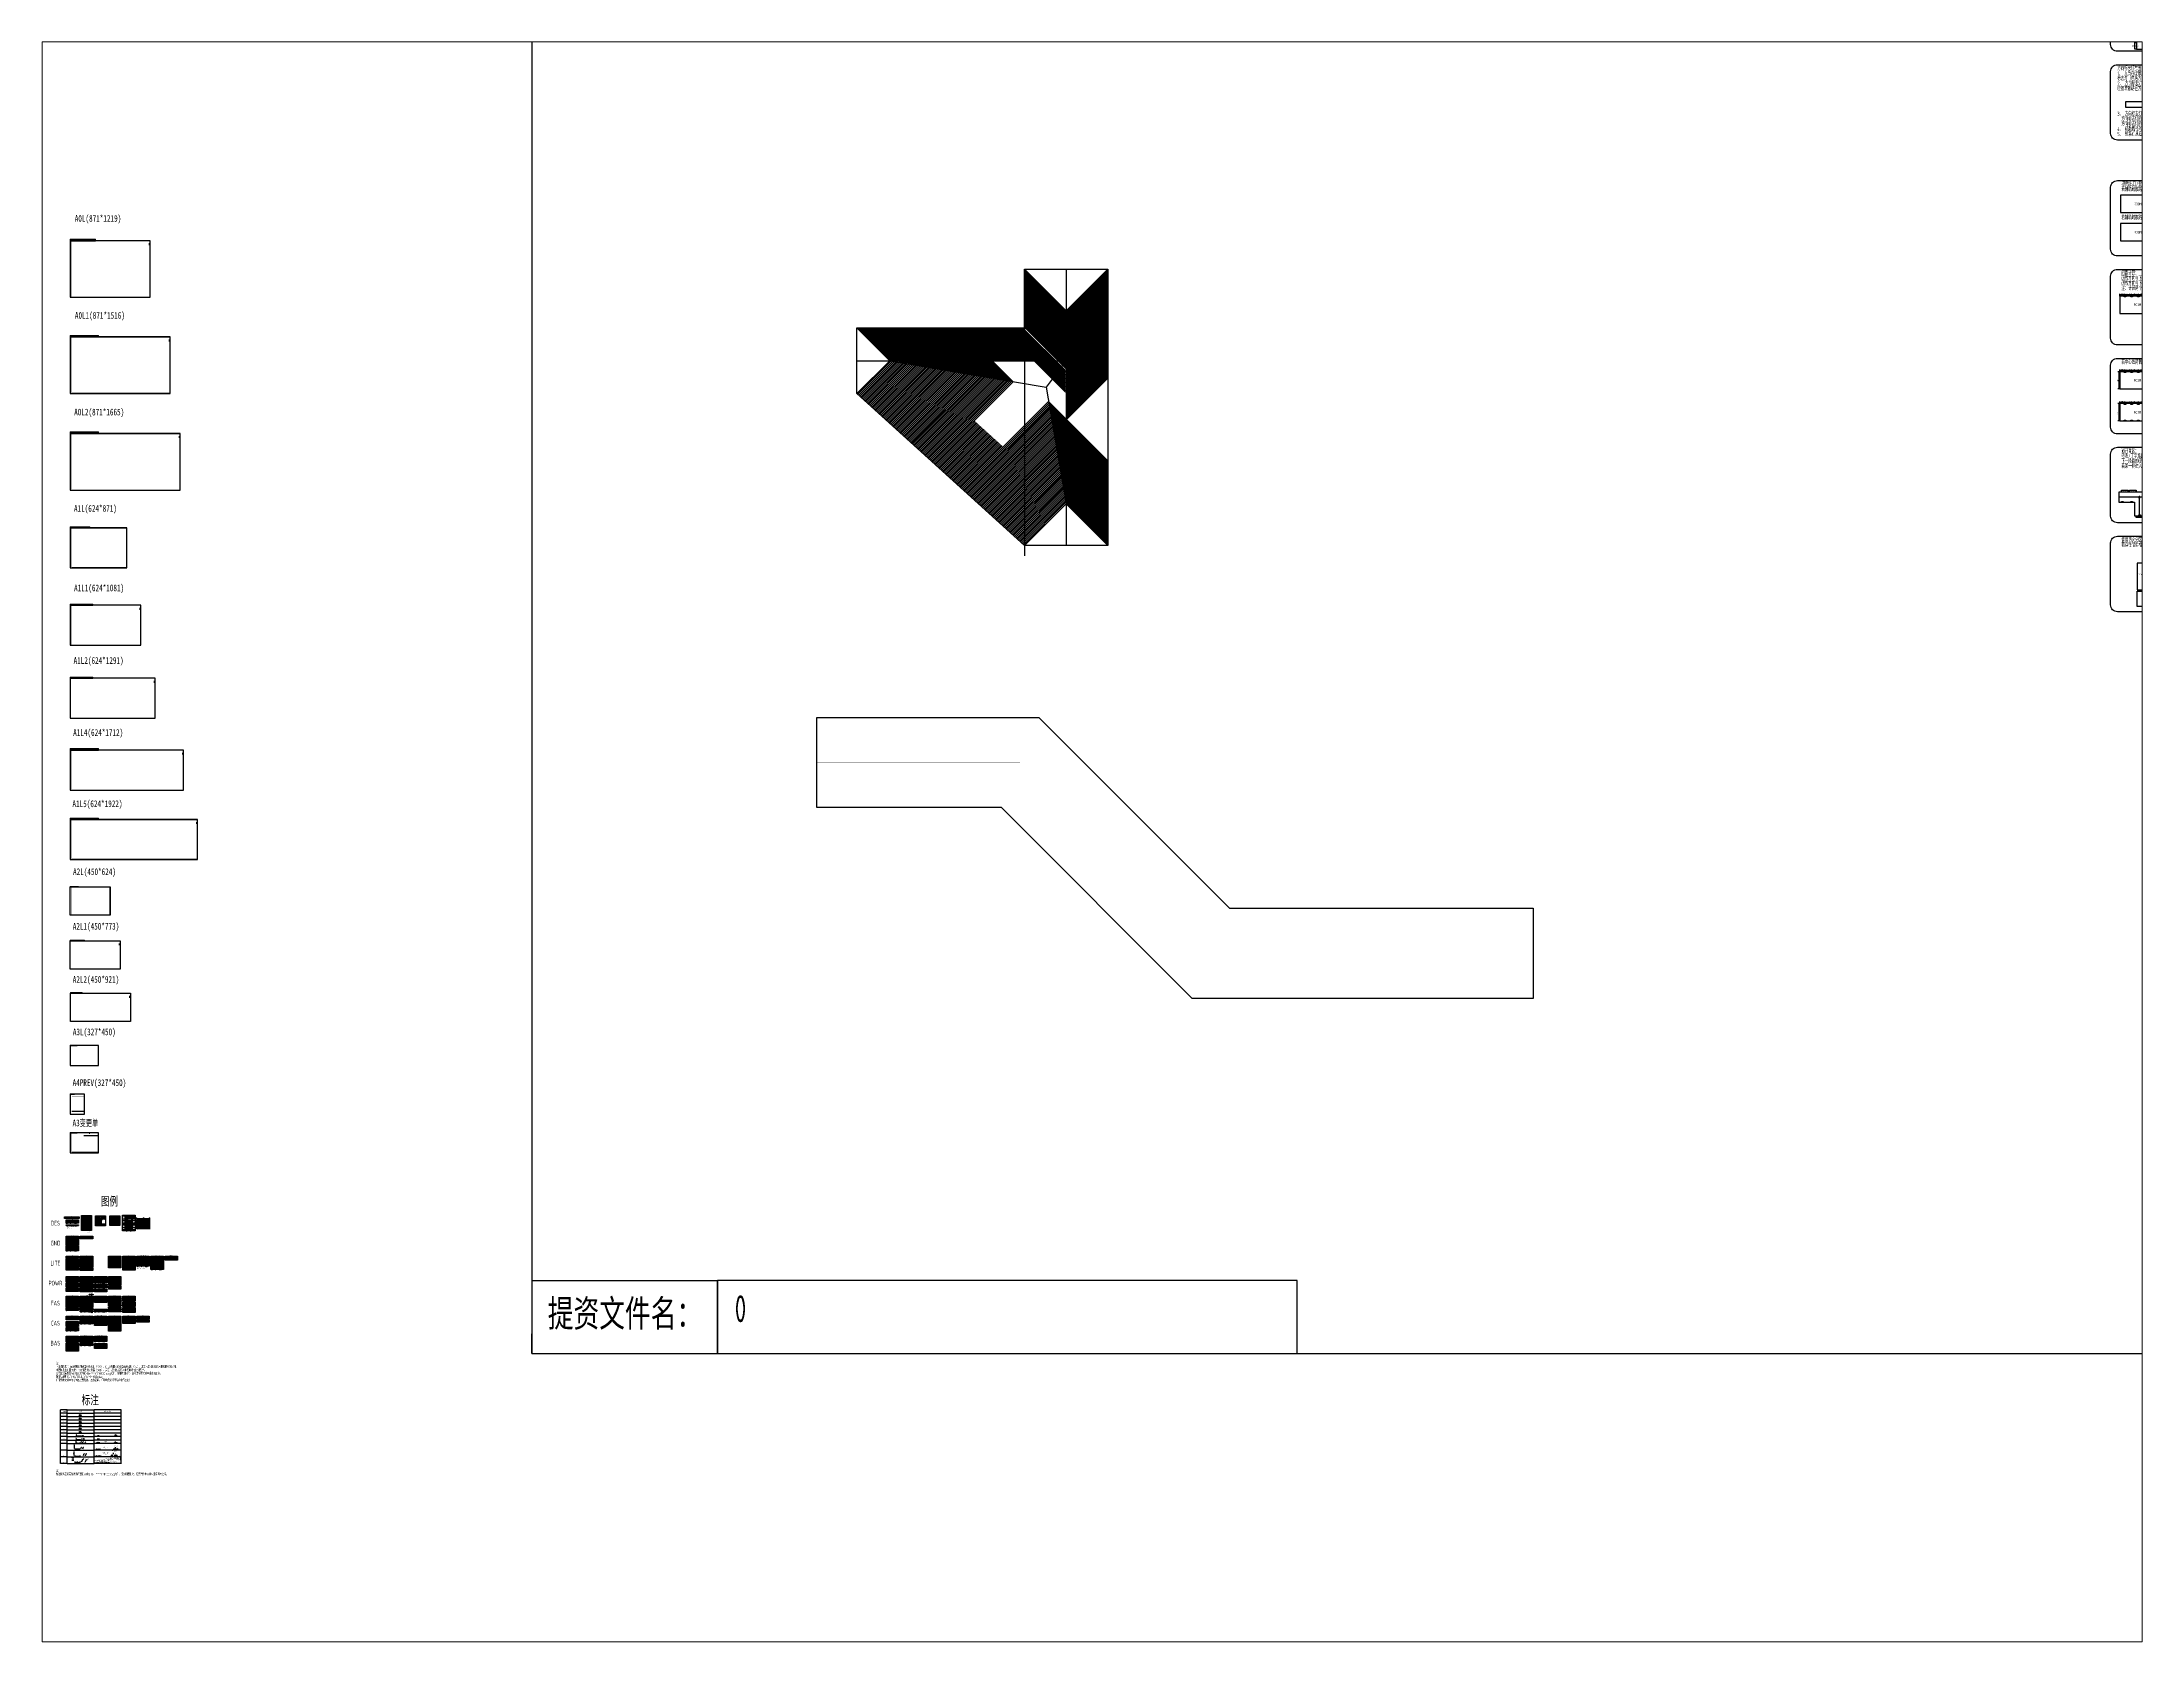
# Paper-space layout '布局2' of a CAD drawing. Header units: millimetres. Extents: x 1.05 to 9.45, y 0.8 to 7.2.
# The model-space entities are those that its viewports show. They can reach past a viewport. Long polylines and large blocks are cut down to what shows.
import ezdxf
from ezdxf import colors
from ezdxf.entities.mleader import LeaderData, LeaderLine
from ezdxf.enums import TextEntityAlignment as Align
from ezdxf.math import Vec2, Vec3

# ---------------------------------------------------------------- set-up
doc = ezdxf.new("R2010")
doc.units = ezdxf.units.MM
doc.header["$LTSCALE"] = 1000
doc.header["$MEASUREMENT"] = 0
for name, pattern in [('BORDER', [1.75, 0.5, -0.25, 0.5, -0.25, 0, -0.25]), ('BORDER2', [0.875, 0.25, -0.125, 0.25, -0.125, 0, -0.125]), ('CENTER', [2, 1.25, -0.25, 0.25, -0.25]), ('DASHDOT', [1, 0.5, -0.25, 0, -0.25]), ('DASHDOT2', [0.5, 0.25, -0.125, 0, -0.125]), ('DASHED', [0.75, 0.5, -0.25]), ('DIVIDE', [1.25, 0.5, -0.25, 0, -0.25, 0, -0.25]), ('DIVIDE2', [0.625, 0.25, -0.125, 0, -0.125, 0, -0.125]), ('HIDDEN', [0.375, 0.25, -0.125]), ('HIDDEN2', [0.1875, 0.125, -0.0625]), ('PHANTOM', [2.5, 1.25, -0.25, 0.25, -0.25, 0.25, -0.25]), ('PHANTOM2', [1.25, 0.625, -0.125, 0.125, -0.125, 0.125, -0.125])]:
    doc.linetypes.add(name, pattern=pattern)
for name, color, linetype in [('0E-SY-L', 7, 'Continuous'), ('AD-NAME-ROOM', 9, 'Continuous'), ('AI-中心线', 132, 'HIDDEN'), ('C-XREF-INT', 7, 'Continuous'), ('E-ACS-DEVC', 3, 'Continuous'), ('E-ACS-EQPM', 3, 'Continuous'), ('E-ACS-WIRE', 4, 'HIDDEN'), ('E-BAS-DEVC', 3, 'Continuous'), ('E-BAS-EQPM', 3, 'Continuous'), ('E-BAS-WIRE', 4, 'Continuous'), ('E-BRST-DEVC', 3, 'Continuous'), ('E-BRST-WIRE', 4, 'BORDER'), ('E-CATV-DEVC', 3, 'Continuous'), ('E-CATV-EQPM', 3, 'Continuous'), ('E-CATV-WIRE', 4, 'DASHDOT'), ('E-CTRL-WIRE', 4, 'PHANTOM2'), ('E-EFPS-DEVC', 3, 'Continuous'), ('E-EFPS-WIRE', 4, 'BORDER2'), ('E-FAS-DEVC', 3, 'Continuous'), ('E-FAS-EQPM', 3, 'Continuous'), ('E-FAS-WIRE', 4, 'Continuous'), ('E-FAS-WIRE2', 4, 'CENTER'), ('E-FAS-WIRE3', 4, 'PHANTOM'), ('E-FAS-WIRE4', 4, 'PHANTOM2'), ('E-FAS-WIRE5', 4, 'HIDDEN'), ('E-FAS-WIRE6', 4, 'HIDDEN2'), ('E-FDS-WIRE', 4, 'DIVIDE'), ('E-GCS-DEVC', 3, 'Continuous'), ('E-GCS-EQPM', 3, 'Continuous'), ('E-GCS-WIRE', 4, 'DASHED'), ('E-GRND-DEVC', 3, 'Continuous'), ('E-GRND-WIRE', 4, 'E-GND'), ('E-GTS-DEVC', 3, 'Continuous'), ('E-GTS-WIRE', 4, 'Continuous'), ('E-IAS-DEVC', 3, 'Continuous'), ('E-IAS-EQPM', 3, 'Continuous'), ('E-IAS-WIRE', 4, 'HIDDEN2'), ('E-LITE-CATE', 2, 'HIDDEN'), ('E-LITE-DEVC', 3, 'Continuous'), ('E-LITE-DIMS', 6, 'Continuous'), ('E-LITE-LITE', 3, 'Continuous'), ('E-LITE-LITE2', 3, 'Continuous'), ('E-LITE-WIRE', 4, 'Continuous'), ('E-LITE-WIRE-LV', 4, 'DIVIDE'), ('E-LITE-WIRE2', 4, 'HIDDEN'), ('E-MBF-DEVC', 3, 'Continuous'), ('E-MBF-EQPM', 3, 'Continuous'), ('E-MBF-WIRE', 4, 'PHANTOM2'), ('E-PMFE-DEVC', 3, 'Continuous'), ('E-PMFE-WIRE', 4, 'DIVIDE2'), ('E-POWE-CMTB', 3, 'HIDDEN'), ('E-POWR-BUSH', 111, 'Continuous'), ('E-POWR-DEVC', 3, 'Continuous'), ('E-POWR-EQPM', 3, 'Continuous'), ('E-POWR-EQPM2', 2, 'HIDDEN'), ('E-POWR-WELL', 41, 'Continuous'), ('E-POWR-WIRE', 4, 'DASHDOT'), ('E-POWR-WIRE2', 4, 'DASHDOT2'), ('E-POWR-WIRE3', 4, 'DIVIDE2'), ('E-REQU-DIAG', 11, 'Continuous'), ('E-REQU-DIMS', 30, 'Continuous'), ('E-REQU-EMBD', 90, 'Continuous'), ('E-REQU-WALL', 11, 'Continuous'), ('E-REQU-WALL2', 2, 'HIDDEN'), ('E-SHET-PROF', 1, 'Continuous'), ('E-TABLE', 2, 'Continuous'), ('E-TELE-CMTB', 3, 'HIDDEN2'), ('E-TELE-DEVC', 3, 'Continuous'), ('E-TELE-EQPM', 3, 'Continuous'), ('E-TELE-WELL', 42, 'Continuous'), ('E-TELE-WIRE', 4, 'PHANTOM'), ('E-TELE-WIRE2', 4, 'PHANTOM2'), ('E-TELE-WIRE3', 4, 'HIDDEN'), ('E-THUN-WIRE', 4, 'E-THU'), ('E-UNIV-AB', 10, 'Continuous'), ('E-UNIV-DIAG', 2, 'Continuous'), ('E-UNIV-EL', 140, 'Continuous'), ('E-UNIV-EL2', 40, 'HIDDEN'), ('E-UNIV-NOTE', 6, 'Continuous'), ('E-UNIV-REV', 6, 'Continuous'), ('E-UNIV-WIRE', 4, 'Continuous'), ('E-VSCS-DEVC', 3, 'Continuous'), ('E-VSCS-EQPM', 3, 'Continuous'), ('E-VSCS-WIRE', 4, 'DASHDOT'), ('VPORTS', 7, 'Continuous'), ('房间框线', 30, 'Continuous'), ('门窗框线', 114, 'Continuous'), ('预估主要疏散路径', 82, 'Continuous')]:
    doc.layers.add(name, color=color, linetype=linetype)
doc.layers.add('AI-空间框线', color=30, linetype='Continuous', lineweight=20, plot=False)
for name, color, linetype, plot in [('C-XREF-SLCT', 7, 'Continuous', False), ('内框', 8, 'Continuous', False), ('柱子', 7, 'Continuous', False)]:
    doc.layers.add(name, color=color, linetype=linetype, plot=plot)
doc.styles.add('Acs', font='Stfangso_0.ttf', dxfattribs={"width": 0.7})
doc.styles.get("Standard").update_dxf_attribs({"font": ''})
doc.styles.add('TH-STYLE1', font='Stfangso_0.ttf', dxfattribs={"width": 0.65})
doc.styles.add('TH-STYLE2', font='Tssdeng.shx', dxfattribs={"width": 0.7, "bigfont": 'Tssdchn.shx'})
doc.styles.add('TH-STYLE3', font='tssdeng.shx', dxfattribs={"width": 0.65, "bigfont": 'tssdchn.shx'})
doc.styles.add('黑体', font='')
doc.styles.get('Standard').set_extended_font_data('SimSun')
doc.styles.get('黑体').set_extended_font_data('SimHei')
doc.linetypes.add('E-GND', pattern='A,1,["/",Standard,S=0.2,R=0,X=-0.53,Y=-0.1],-0.1,0,-0.1', length=1.2)
doc.linetypes.add('E-THU', pattern='A,1,["X",Standard,S=0.2,R=0,X=-0.53,Y=-0.1],-0.1,0,-0.1', length=1.2)
doc.dimstyles.new('E-DIMA02', dxfattribs={"dimscale": 0.2, "dimtxt": 3.5, "dimasz": 2, "dimexe": 3, "dimexo": 3, "dimgap": 1.25, "dimtad": 1, "dimdec": 1, "dimrnd": 1, "dimdsep": 46, "dimtxsty": 'TH-STYLE3', "dimblk1": 'ARCHTICK', "dimblk2": 'ARCHTICK', "dimsah": 1, "dimcen": 0, "dimclrt": 6, "dimadec": 0, "dimazin": 0, "dimtfac": 1, "dimtdec": 1, "dimtix": 1, "dimtmove": 2, "dimatfit": 3, "dimldrblk": 'ARCHTICK', "dimfxl": 1, "dimtolj": 1, "dimarcsym": 0})
doc.dimstyles.new('E-DIMA05', dxfattribs={"dimscale": 0.5, "dimtxt": 3.5, "dimasz": 2, "dimexe": 3, "dimexo": 3, "dimgap": 1.25, "dimtad": 1, "dimdec": 1, "dimrnd": 1, "dimdsep": 46, "dimtxsty": 'TH-STYLE3', "dimblk1": 'ARCHTICK', "dimblk2": 'ARCHTICK', "dimsah": 1, "dimcen": 0, "dimclrt": 6, "dimadec": 0, "dimazin": 0, "dimtfac": 1, "dimtdec": 1, "dimtix": 1, "dimtmove": 2, "dimatfit": 3, "dimldrblk": 'ARCHTICK', "dimfxl": 1, "dimtolj": 1, "dimarcsym": 0})
doc.dimstyles.new('E-DIMA1', dxfattribs={"dimtxt": 3.5, "dimasz": 2, "dimexe": 3, "dimexo": 3, "dimgap": 1.25, "dimtad": 1, "dimdec": 1, "dimrnd": 1, "dimdsep": 46, "dimtxsty": 'TH-STYLE3', "dimblk1": 'ARCHTICK', "dimblk2": 'ARCHTICK', "dimsah": 1, "dimcen": 0, "dimclrt": 6, "dimadec": 0, "dimazin": 0, "dimtfac": 1, "dimtdec": 1, "dimtix": 1, "dimtmove": 2, "dimatfit": 3, "dimldrblk": 'ARCHTICK', "dimfxl": 1, "dimtolj": 1, "dimarcsym": 0})
doc.dimstyles.new('E-DIMA10', dxfattribs={"dimscale": 10, "dimtxt": 3.5, "dimasz": 2, "dimexe": 3, "dimexo": 3, "dimgap": 1.25, "dimtad": 1, "dimdec": 1, "dimrnd": 1, "dimdsep": 46, "dimtxsty": 'TH-STYLE3', "dimblk1": 'ARCHTICK', "dimblk2": 'ARCHTICK', "dimsah": 1, "dimcen": 0, "dimclrt": 6, "dimadec": 0, "dimazin": 0, "dimtfac": 1, "dimtdec": 1, "dimtix": 1, "dimtmove": 2, "dimatfit": 3, "dimldrblk": 'ARCHTICK', "dimfxl": 3, "dimtolj": 1, "dimarcsym": 0})
doc.dimstyles.new('E-DIMA100', dxfattribs={"dimscale": 100, "dimtxt": 3.5, "dimasz": 2, "dimexe": 3, "dimexo": 0, "dimgap": 1.25, "dimtad": 1, "dimdec": 1, "dimrnd": 1, "dimdsep": 46, "dimtxsty": 'TH-STYLE3', "dimblk1": 'ARCHTICK', "dimblk2": 'ARCHTICK', "dimsah": 1, "dimcen": 0, "dimclrt": 6, "dimadec": 0, "dimazin": 0, "dimtfac": 1, "dimtdec": 1, "dimtix": 1, "dimtmove": 2, "dimatfit": 3, "dimldrblk": 'ARCHTICK', "dimfxl": 1, "dimtolj": 1, "dimarcsym": 0})
doc.dimstyles.new('E-DIMA150', dxfattribs={"dimscale": 150, "dimtxt": 3.5, "dimasz": 2, "dimexe": 3, "dimexo": 3, "dimgap": 1.25, "dimtad": 1, "dimdec": 1, "dimrnd": 1, "dimdsep": 46, "dimtxsty": 'TH-STYLE3', "dimblk1": 'ARCHTICK', "dimblk2": 'ARCHTICK', "dimsah": 1, "dimcen": 0, "dimclrt": 6, "dimadec": 0, "dimazin": 0, "dimtfac": 1, "dimtdec": 1, "dimtix": 1, "dimtmove": 2, "dimatfit": 3, "dimldrblk": 'ARCHTICK', "dimfxl": 1, "dimtolj": 1, "dimarcsym": 0})
doc.dimstyles.new('E-DIMA2', dxfattribs={"dimscale": 2, "dimtxt": 3.5, "dimasz": 2, "dimexe": 3, "dimexo": 3, "dimgap": 1.25, "dimtad": 1, "dimdec": 1, "dimrnd": 1, "dimdsep": 46, "dimtxsty": 'TH-STYLE3', "dimblk1": 'ARCHTICK', "dimblk2": 'ARCHTICK', "dimsah": 1, "dimcen": 0, "dimclrt": 6, "dimadec": 0, "dimazin": 0, "dimtfac": 1, "dimtdec": 1, "dimtix": 1, "dimtmove": 2, "dimatfit": 3, "dimldrblk": 'ARCHTICK', "dimfxl": 3, "dimtolj": 1, "dimarcsym": 0})
doc.dimstyles.new('E-DIMA200', dxfattribs={"dimscale": 200, "dimtxt": 3.5, "dimasz": 2, "dimexe": 3, "dimexo": 3, "dimgap": 1.25, "dimtad": 1, "dimdec": 1, "dimrnd": 1, "dimdsep": 46, "dimtxsty": 'TH-STYLE3', "dimblk1": 'ARCHTICK', "dimblk2": 'ARCHTICK', "dimsah": 1, "dimcen": 0, "dimclrt": 6, "dimadec": 0, "dimazin": 0, "dimtfac": 1, "dimtdec": 1, "dimtix": 1, "dimtmove": 2, "dimatfit": 3, "dimldrblk": 'ARCHTICK', "dimfxl": 1, "dimtolj": 1, "dimarcsym": 0})
doc.dimstyles.new('E-DIMA5', dxfattribs={"dimscale": 5, "dimtxt": 3.5, "dimasz": 2, "dimexe": 3, "dimexo": 3, "dimgap": 1.25, "dimtad": 1, "dimdec": 1, "dimrnd": 1, "dimdsep": 46, "dimtxsty": 'TH-STYLE3', "dimblk1": 'ARCHTICK', "dimblk2": 'ARCHTICK', "dimsah": 1, "dimcen": 0, "dimclrt": 6, "dimadec": 0, "dimazin": 0, "dimtfac": 1, "dimtdec": 1, "dimtix": 1, "dimtmove": 2, "dimatfit": 3, "dimldrblk": 'ARCHTICK', "dimfxl": 3, "dimtolj": 1, "dimarcsym": 0})
doc.dimstyles.new('E-DIMA50', dxfattribs={"dimscale": 50, "dimtxt": 3.5, "dimasz": 1, "dimexe": 3, "dimexo": 3, "dimgap": 1.25, "dimtad": 1, "dimdec": 1, "dimrnd": 1, "dimdsep": 46, "dimtxsty": 'TH-STYLE3', "dimblk1": 'ARCHTICK', "dimblk2": 'ARCHTICK', "dimsah": 1, "dimcen": 0, "dimclrt": 6, "dimadec": 0, "dimazin": 0, "dimtfac": 1, "dimtdec": 1, "dimtix": 1, "dimtmove": 2, "dimatfit": 3, "dimldrblk": 'ARCHTICK', "dimfxl": 1, "dimtolj": 1, "dimarcsym": 0})
doc.dimstyles.new('E-DIMA500', dxfattribs={"dimscale": 500, "dimtxt": 3.5, "dimasz": 2, "dimexe": 3, "dimexo": 3, "dimgap": 1.25, "dimtad": 1, "dimdec": 1, "dimrnd": 1, "dimdsep": 46, "dimtxsty": 'TH-STYLE3', "dimblk1": 'ARCHTICK', "dimblk2": 'ARCHTICK', "dimsah": 1, "dimcen": 0, "dimclrt": 6, "dimadec": 0, "dimazin": 0, "dimtfac": 1, "dimtdec": 1, "dimtix": 1, "dimtmove": 2, "dimatfit": 3, "dimldrblk": 'ARCHTICK', "dimfxl": 3, "dimtolj": 1, "dimarcsym": 0})
doc.dimstyles.new('E-DIMA75', dxfattribs={"dimscale": 75, "dimtxt": 3.5, "dimasz": 1, "dimexe": 3, "dimexo": 3, "dimgap": 1.25, "dimtad": 1, "dimdec": 1, "dimrnd": 1, "dimdsep": 46, "dimtxsty": 'TH-STYLE3', "dimblk1": 'ARCHTICK', "dimblk2": 'ARCHTICK', "dimsah": 1, "dimcen": 0, "dimclrt": 6, "dimadec": 0, "dimazin": 0, "dimtfac": 1, "dimtdec": 1, "dimtix": 1, "dimtmove": 2, "dimatfit": 3, "dimldrblk": 'ARCHTICK', "dimfxl": 1, "dimtolj": 1, "dimarcsym": 0})

# ---------------------------------------------------------------- blocks, each defined once
blk = doc.blocks.new('E-BKTS2')
for p, q in [((0, 0), (185, 0)), ((0, -7), (0, 0)), ((185, 0), (185, -7)), ((185, -7), (0, -7))]:
    blk.add_line(p, q)
at = {"linetype": 'Continuous'}
for p, q in [((15, 0), (15, -7)), ((65, 0), (65, -7)), ((120, 0), (120, -7)), ((135, 0), (135, -7)), ((150, 0), (150, -7))]:
    blk.add_line(p, q, dxfattribs=at)
for p in [(7.5, -3.5), (17, -3.5), (67, -3.5), (127.5, -3.5), (142.5, -3.5), (152, -3.5)]:
    blk.add_point(p, dxfattribs=at)
blk = doc.blocks.new('E-BMBF01')
blk.add_lwpolyline([(-2.5, -1.5), (-2.5, 1.5), (2.5, 1.5), (2.5, -1.5)], close=True)
at = {"layer": 'E-UNIV-EL', "style": 'TH-STYLE3', "width": 0.7}
blk.add_attdef('BOX', text='', height=2, dxfattribs=at).set_placement((0, 0), align=Align.MIDDLE)
blk = doc.blocks.new('E-BKTS1')
blk.add_line((0, -10), (185, -10))
at = {"linetype": 'Continuous'}
for p, q in [((15, -10), (15, -17)), ((65, -10), (65, -17)), ((120, -10), (120, -17)), ((135, -10), (135, -17)), ((150, -10), (150, -17))]:
    blk.add_line(p, q, dxfattribs=at)
blk.add_lwpolyline([(0, 0), (185, 0), (185, -17), (0, -17)], close=True)
at = {"layer": 'E-UNIV-NOTE', "linetype": 'Continuous', "style": 'TH-STYLE3', "width": 0.7}
for s, p in [('符  号', (7.5, -13.5)), ('名       称', (40, -13.5)), ('规       格', (92.5, -13.5)), ('备    注', (167.5, -13.5))]:
    blk.add_text(s, height=3.5, dxfattribs=at).set_placement(p, align=Align.MIDDLE)
at = {"layer": 'E-UNIV-NOTE', "style": 'TH-STYLE3', "width": 0.7}
for s, height, p in [('图                例', 5, (92.5, -5)), ('安装高度', 3.5, (127.5, -13.5)), ('安装方式', 3.5, (142.5, -13.5))]:
    blk.add_text(s, height=height, dxfattribs=at).set_placement(p, align=Align.MIDDLE)
blk = doc.blocks.new('E-BACS31')
blk.add_lwpolyline([(-2, -2), (-2, 2), (2, 2), (2, -2)], close=True)
at = {"layer": 'E-UNIV-EL'}
for p, q in [((-1.5, 1.25), (-1.5, 0.75)), ((-1, 1.75), (-1, 0.25)), ((0.5, 1.75), (0.5, 1.25)), ((0.5, 1.25), (1.5, 1.25)), ((0.5, 0.75), (1.5, 0.75)), ((0.5, 0.25), (0.5, 0.75)), ((1.5, 1.75), (1.5, 1.25)), ((1.5, 0.25), (1.5, 0.75))]:
    blk.add_line(p, q, dxfattribs=at)
at = {"layer": 'E-UNIV-EL', "style": 'TH-STYLE3', "width": 0.7}
for tag, height, p in [('F1', 0.7, (-0.5, 0.5)), ('F', 1.3, (0, -1))]:
    blk.add_attdef(tag, text='', height=height, dxfattribs=at).set_placement(p, align=Align.MIDDLE)
blk = doc.blocks.new('E-BACS61')
blk.add_lwpolyline([(-3, 1), (-3, -2), (3, -2), (3, 2), (-1, 2)], close=True)
at = {"layer": 'E-UNIV-EL'}
blk.add_line((0, 1), (0, -1), dxfattribs=at)
blk.add_arc((0, 0), 0.75, 228.1897, 131.8103, dxfattribs=at)
blk = doc.blocks.new('E-BACS02-1')
blk.add_lwpolyline([(-4, 2), (4, 2), (4, -2), (-4, -2)], close=True)
at = {"layer": 'E-UNIV-EL'}
blk.add_lwpolyline([(-1, 0), (0, 0, 1), (-4, 0), (-3, 0)], format="xyb", dxfattribs=at)
for points in [[(-3, -1), (-3, 0), (-1, 0), (-1, -1)], [(1, -2), (1, 2), (4, 2), (4, -2)], [(1, -1), (1, 1), (3, 1), (3, -1)]]:
    blk.add_lwpolyline(points, close=True, dxfattribs=at)
blk = doc.blocks.new('E-BACS02')
blk.add_circle((0, 0), 2)
at = {"layer": 'E-UNIV-EL'}
blk.add_lwpolyline([(1, 0), (2, 0, 1), (-2, 0), (-1, 0)], format="xyb", dxfattribs=at)
blk.add_lwpolyline([(-1, -1), (-1, 0), (1, 0), (1, -1)], close=True, dxfattribs=at)
blk = doc.blocks.new('E-BACS51')
blk.add_circle((0, 0), 2)
at = {"layer": 'E-UNIV-EL'}
blk.add_circle((0, 0), 1.25, dxfattribs=at)
at = {"layer": 'E-UNIV-EL', "style": 'TH-STYLE3', "width": 0.7}
blk.add_attdef('F', text='', height=1.3, dxfattribs=at).set_placement((0, 0), align=Align.MIDDLE)
blk = doc.blocks.new('E-BACS41')
blk.add_lwpolyline([(-3, 2), (3, 2), (3, -2), (-3, -2)], close=True)
at = {"layer": 'E-UNIV-EL'}
for p, q in [((-3, 1), (1, 1)), ((1, 1), (3, 0))]:
    blk.add_line(p, q, dxfattribs=at)
blk = doc.blocks.new('E-BACS21')
blk.add_lwpolyline([(0, -2), (-2, 0), (0, 2), (2, 0)], close=True)
at = {"layer": 'E-UNIV-EL', "style": 'TH-STYLE3', "width": 0.7}
blk.add_attdef('F', text='', height=1.3, dxfattribs=at).set_placement((0, 0), align=Align.MIDDLE)
blk = doc.blocks.new('E-BACS01')
for p, q in [((-4, 2), (-4, -2)), ((-4, 2), (4, 2)), ((4, 2), (4, -2)), ((-4, -2), (4, -2))]:
    blk.add_line(p, q)
at = {"layer": 'E-UNIV-EL'}
for p, q in [((0, 1), (0, 2)), ((0, 1), (0, 2)), ((1, 1), (1, 2)), ((2, 1), (2, 2)), ((3, 1), (3, 2)), ((0, -1), (0, -2)), ((0, -1), (0, -2)), ((1, -1), (1, -2)), ((2, -1), (2, -2)), ((3, -1), (3, -2))]:
    blk.add_line(p, q, dxfattribs=at)
blk.add_circle((-3, 0), 0.5, dxfattribs=at)
blk = doc.blocks.new('E-BGTS10')
blk.add_lwpolyline([(-2, -2), (1, -2), (1, 1), (-2, 1)], close=True)
at = {"layer": 'E-UNIV-EL'}
blk.add_line((0, -2), (0, 0), dxfattribs=at)
blk.add_arc((0, 0), 0.502, 5.0445, 174.9555, dxfattribs=at)
blk = doc.blocks.new('E-BVSCS000')
blk.add_lwpolyline([(-2.5, -1.5), (-2.5, 1.5), (2.5, 1.5), (2.5, -1.5)], close=True)
at = {"layer": 'E-UNIV-EL', "style": 'TH-STYLE3', "width": 0.5}
blk.add_attdef('BOX', text='', height=2, dxfattribs=at).set_placement((0, 0), align=Align.MIDDLE)
blk = doc.blocks.new('E-BVSCS010')
for p, q in [((-2.5, -2), (-2.5, 2)), ((2.5, 2), (2.5, -2))]:
    blk.add_line(p, q)
for centre, radius, start, end in [((2.375, 0), 4.625, 161.0753556, 198.9246444), ((0, -6.375), 8.125, 75.7499673, 104.2500327), ((-2.375, 0), 4.625, 341.0753556, 18.9246444), ((0, 6.375), 8.125, 255.7499673, 284.2500327)]:
    blk.add_arc(centre, radius, start, end)
blk = doc.blocks.new('E-BVSCS011')
for p, q in [((-2, -2), (-2, 2)), ((2, 2), (2, -2))]:
    blk.add_line(p, q)
for centre, radius, start, end in [((0, -6), 8.12, 75.75, 104.25), ((2, 0), 4.62, 161.0754, 198.9246), ((-2, 0), 4.62, 341.0754, 18.9246), ((0, 6), 8.12, 255.75, 284.25)]:
    blk.add_arc(centre, radius, start, end)
at = {"layer": 'E-UNIV-EL', "const_width": 0.25}
for points in [[(0, 1, 1), (0, 1, 1)], [(-1, 0, 1), (0, 0, 1)], [(0, 0, 1), (1, 0, 1)]]:
    blk.add_lwpolyline(points, format="xyb", close=True, dxfattribs=at)
blk = doc.blocks.new('E-BVSCS110')
blk.add_lwpolyline([(-1.3, -0.4), (-2.2, -0.4), (-2.2, 0.4), (-1.7, 0.4)])
blk.add_lwpolyline([(1.5, 1), (-2, 1), (-1, -1), (1.5, -1)], close=True)
at = {"layer": 'E-UNIV-EL', "const_width": 0.2}
for points in [[(-0.1, 0.4, 1), (0.1, 0.4, 1)], [(-0.5, -0.4, 1), (-0.3, -0.4, 1)], [(0.3, -0.4, 1), (0.5, -0.4, 1)]]:
    blk.add_lwpolyline(points, format="xyb", close=True, dxfattribs=at)
blk = doc.blocks.new('E-BVSCS111')
blk.add_lwpolyline([(-1.3, -0.4), (-2.2, -0.4), (-2.2, 0.4), (-1.7, 0.4)])
for points in [[(1.5, 1), (-2, 1), (-1, -1), (1.5, -1)], [(-0.4, -1.8), (0.4, -1.8), (0, -1)]]:
    blk.add_lwpolyline(points, close=True)
at = {"layer": 'E-UNIV-EL', "const_width": 0.2}
for points in [[(-0.1, 0.4, 1), (0.1, 0.4, 1)], [(-0.5, -0.4, 1), (-0.3, -0.4, 1)], [(0.3, -0.4, 1), (0.5, -0.4, 1)]]:
    blk.add_lwpolyline(points, format="xyb", close=True, dxfattribs=at)
blk = doc.blocks.new('E-BVSCS100')
blk.add_lwpolyline([(-1.3, -0.4), (-2.2, -0.4), (-2.2, 0.4), (-1.7, 0.4)])
blk.add_lwpolyline([(1.5, 1), (-2, 1), (-1, -1), (1.5, -1)], close=True)
blk = doc.blocks.new('E-BVSCS101')
blk.add_lwpolyline([(-1.3, -0.4), (-2.2, -0.4), (-2.2, 0.4), (-1.7, 0.4)])
for points in [[(1.5, 1), (-2, 1), (-1, -1), (1.5, -1)], [(-0.4, -1.8), (0.4, -1.8), (0, -1)]]:
    blk.add_lwpolyline(points, close=True)
blk = doc.blocks.new('E-BVSCS200')
blk.add_lwpolyline([(2, -1), (2, 1), (-3, 1), (-2, -1)], close=True)
blk = doc.blocks.new('E-BVSCS201')
blk.add_lwpolyline([(2, -2), (2, 1), (-4, 1), (-2, -2)], close=True)
at = {"layer": 'E-UNIV-EL'}
blk.add_lwpolyline([(2, -1), (2, 1), (-3, 1), (-2, -1)], close=True, dxfattribs=at)
blk = doc.blocks.new('E-BVSCS210')
blk.add_line((-3, 1), (3, 1))
blk.add_arc((0, 1), 2.76, 175.0209, 4.9791)
blk = doc.blocks.new('E-BEMS000')
for p, q in [((-2.5, -1.5), (-2.5, 1.5)), ((-2.5, 1.5), (2.5, 1.5)), ((2.5, 1.5), (2.5, -1.5)), ((2.5, -1.5), (-2.5, -1.5))]:
    blk.add_line(p, q)
at = {"layer": 'E-UNIV-EL', "style": 'TH-STYLE3', "width": 0.7}
blk.add_attdef('BOX', text='', height=2, dxfattribs=at).set_placement((0, 0), align=Align.MIDDLE)
blk = doc.blocks.new('E-BEMS010')
blk.add_lwpolyline([(-2.5, -1.5), (-2.5, 1.5), (2.5, 1.5), (2.5, -1.5)], close=True)
at = {"layer": 'E-UNIV-EL', "style": 'TH-STYLE3', "width": 0.7}
blk.add_attdef('BOX', text='', height=2, dxfattribs=at).set_placement((0, 0), align=Align.MIDDLE)
blk = doc.blocks.new('E-BEMS011')
blk.add_lwpolyline([(-2.5, -1.5), (-2.5, 1.5), (2.5, 1.5), (2.5, -1.5)], close=True)
at = {"layer": 'E-UNIV-EL', "style": 'TH-STYLE3', "width": 0.7}
blk.add_attdef('BOX', text='', height=2, dxfattribs=at).set_placement((0, 0), align=Align.MIDDLE)
blk = doc.blocks.new('E-BEMS020')
blk.add_lwpolyline([(-2.5, -2.5), (-2.5, 2.5), (2.5, 2.5), (2.5, -2.5)], close=True)
at = {"layer": 'E-UNIV-EL', "style": 'TH-STYLE3', "width": 0.7}
blk.add_attdef('BOX', text='', height=2, dxfattribs=at).set_placement((0, 0), align=Align.MIDDLE)
blk = doc.blocks.new('E-BEMS021')
blk.add_lwpolyline([(-2.5, -2.5), (-2.5, 2.5), (2.5, 2.5), (2.5, -2.5)], close=True)
at = {"layer": 'E-UNIV-EL', "style": 'TH-STYLE3', "width": 0.7}
blk.add_attdef('BOX', text='', height=2, dxfattribs=at).set_placement((0, 0), align=Align.MIDDLE)
blk = doc.blocks.new('E-BEMS110')
blk.add_lwpolyline([(-1.5, -1.5), (-1.5, 1.5), (1.5, 1.5), (1.5, -1.5)], close=True)
at = {"layer": 'E-UNIV-EL', "style": 'TH-STYLE3', "width": 0.6}
blk.add_attdef('FUNCTION', text='', height=2, dxfattribs=at).set_placement((0, 0), align=Align.MIDDLE)
blk = doc.blocks.new('E-BEMS120')
blk.add_lwpolyline([(-1.5, -1.5), (-1.5, 1.5), (1.5, 1.5), (1.5, -1.5)], close=True)
at = {"layer": 'E-UNIV-EL', "style": 'TH-STYLE3', "width": 0.6}
blk.add_attdef('FUNCTION', text='', height=2, dxfattribs=at).set_placement((0, 0), align=Align.MIDDLE)
blk = doc.blocks.new('E-BEMS130')
blk.add_lwpolyline([(-1.5, -1.5), (-1.5, 1.5), (1.5, 1.5), (1.5, -1.5)], close=True)
at = {"layer": 'E-UNIV-EL', "style": 'TH-STYLE3', "width": 0.6}
blk.add_attdef('FUNCTION', text='', height=2, dxfattribs=at).set_placement((0, 0), align=Align.MIDDLE)
blk = doc.blocks.new('E-BEMS100')
blk.add_lwpolyline([(-1.5, -1.5), (-1.5, 1.5), (1.5, 1.5), (1.5, -1.5)], close=True)
at = {"layer": 'E-UNIV-EL', "style": 'TH-STYLE3', "width": 0.6}
blk.add_attdef('FUNCTION', text='', height=2, dxfattribs=at).set_placement((0, 0), align=Align.MIDDLE)
blk = doc.blocks.new('E-BEMS111')
blk.add_lwpolyline([(-1.75, -1.75), (-1.75, 1.75), (1.75, 1.75), (1.75, -1.75)], close=True)
at = {"layer": 'E-UNIV-EL'}
blk.add_lwpolyline([(-1.5, -1.5), (-1.5, 1.5), (1.5, 1.5), (1.5, -1.5)], close=True, dxfattribs=at)
at = {"layer": 'E-UNIV-EL', "style": 'TH-STYLE3', "width": 0.6}
blk.add_attdef('FUNCTION', text='', height=2, dxfattribs=at).set_placement((0, 0), align=Align.MIDDLE)
blk = doc.blocks.new('E-BIAS111')
blk.add_circle((0, 0), 1.5)
at = {"layer": 'E-UNIV-EL', "style": 'TH-STYLE3', "width": 0.6}
blk.add_attdef('F', text='', height=1.3, dxfattribs=at).set_placement((0, 0), align=Align.MIDDLE)
blk = doc.blocks.new('E-BIAS110')
blk.add_lwpolyline([(1, -2), (1, 2), (-3, 0)], close=True)
at = {"layer": 'E-UNIV-EL', "style": 'TH-STYLE3', "width": 0.5}
blk.add_attdef('F', text='', height=1.3, dxfattribs=at).set_placement((0, 0), align=Align.MIDDLE)
blk = doc.blocks.new('E-BIAS120')
blk.add_lwpolyline([(1, -2), (1, 2), (-3, 0)], close=True)
at = {"layer": 'E-UNIV-EL', "style": 'TH-STYLE3', "width": 0.5}
blk.add_attdef('F', text='', height=1.3, dxfattribs=at).set_placement((0, 0), align=Align.MIDDLE)
blk = doc.blocks.new('E-BIAS100')
blk.add_circle((0, 0), 1.5)
at = {"layer": 'E-UNIV-EL'}
blk.add_lwpolyline([(-1, 0), (-1, -1), (1, -1), (1, 0)], dxfattribs=at)
blk = doc.blocks.new('E-BIAS020')
blk.add_lwpolyline([(-2, -2), (-2, 2), (2, 2), (2, -2)], close=True)
at = {"layer": 'E-UNIV-EL'}
for p, q in [((-1, 0), (0, 0)), ((0, 0), (-1, 0)), ((0, 0), (0, 0)), ((0, 0), (1, 0)), ((1, 0), (1, 0)), ((1, 0), (1, 0)), ((1, 0), (1, 0)), ((1, 0), (0, 0)), ((1, 0), (1, 0))]:
    blk.add_line(p, q, dxfattribs=at)
blk.add_circle((-1, 0), 0.5, dxfattribs=at)
blk = doc.blocks.new('E-BIAS010')
blk.add_lwpolyline([(-2.5, -1.5), (-2.5, 1.5), (2.5, 1.5), (2.5, -1.5)], close=True)
at = {"layer": 'E-UNIV-EL'}
for p, q in [((-2, 1), (-1, 1)), ((-2, -1), (-2, 1)), ((-1, -1), (-1, 1)), ((-2, -1), (-1, -1))]:
    blk.add_line(p, q, dxfattribs=at)
blk = doc.blocks.new('E-BIAS000')
blk.add_lwpolyline([(-2.5, -1.5), (-2.5, 1.5), (2.5, 1.5), (2.5, -1.5)], close=True)
at = {"layer": 'E-UNIV-EL', "style": 'TH-STYLE3', "width": 0.7}
blk.add_attdef('BOX', text='', height=2, dxfattribs=at).set_placement((0, 0), align=Align.MIDDLE)
blk = doc.blocks.new('E-BIAS200')
blk.add_circle((0, 0), 1.5)
at = {"layer": 'E-UNIV-EL'}
blk.add_circle((0, 0), 0.5, dxfattribs=at)
blk = doc.blocks.new('E-BIAS201')
blk.add_lwpolyline([(-1.5, -1.5), (1.5, -1.5), (1.5, 1.5), (-1.5, 1.5)], close=True)
at = {"layer": 'E-UNIV-EL'}
blk.add_circle((0, 0), 0.5, dxfattribs=at)
blk = doc.blocks.new('E-BIAS150')
blk.add_lwpolyline([(0, 1.5), (3, 0), (0, -1.5), (-3, 0)], close=True)
at = {"layer": 'E-UNIV-EL', "style": 'TH-STYLE3', "width": 0.7}
blk.add_attdef('F', text='', height=1.3, dxfattribs=at).set_placement((0, 0), align=Align.MIDDLE)
blk = doc.blocks.new('E-BIAS160')
blk.add_lwpolyline([(0, 1.5), (3, 0), (0, -1.5), (-3, 0)], close=True)
at = {"layer": 'E-UNIV-EL', "style": 'TH-STYLE3', "width": 0.7}
blk.add_attdef('F', text='', height=1.3, dxfattribs=at).set_placement((0, 0), align=Align.MIDDLE)
blk = doc.blocks.new('E-BIAS300')
blk.add_lwpolyline([(-1.5, -1.5), (-1.5, 1.5), (1.5, 1.5), (1.5, -1.5)], close=True)
at = {"layer": 'E-UNIV-EL', "style": 'TH-STYLE3', "width": 0.7}
blk.add_attdef('F', text='', height=1.3, dxfattribs=at).set_placement((0, 0), align=Align.MIDDLE)
blk = doc.blocks.new('E-BIAS301')
blk.add_lwpolyline([(-1.5, -1.5), (-1.5, 1.5), (1.5, 1.5), (1.5, -1.5)], close=True)
at = {"layer": 'E-UNIV-EL', "style": 'TH-STYLE3', "width": 0.7}
blk.add_attdef('F', text='', height=1.3, dxfattribs=at).set_placement((0, 0), align=Align.MIDDLE)
blk = doc.blocks.new('E-BACS11')
blk.add_lwpolyline([(-2.5, -1.5), (-2.5, 1.5), (2.5, 1.5), (2.5, -1.5)], close=True)
at = {"layer": 'E-UNIV-EL', "style": 'TH-STYLE3', "width": 0.7}
blk.add_attdef('BOX', text='', height=2, dxfattribs=at).set_placement((0, 0), align=Align.MIDDLE)
blk = doc.blocks.new('E-BEMS200')
blk.add_lwpolyline([(-1.5, -1.5), (-1.5, 1.5), (1.5, 1.5), (1.5, -1.5)], close=True)
at = {"layer": 'E-UNIV-EL', "style": 'TH-STYLE3', "width": 0.6}
blk.add_attdef('FUNCTION', text='', height=2, dxfattribs=at).set_placement((0, 0), align=Align.MIDDLE)
blk = doc.blocks.new('E-BEMS201')
blk.add_lwpolyline([(-1.5, -1.5), (-1.5, 1.5), (1.5, 1.5), (1.5, -1.5)], close=True)
at = {"layer": 'E-UNIV-EL', "style": 'TH-STYLE3', "width": 0.6}
blk.add_attdef('FUNCTION', text='', height=2, dxfattribs=at).set_placement((0, 0), align=Align.MIDDLE)
blk = doc.blocks.new('E-BEMS030')
blk.add_lwpolyline([(-1.5, -1.5), (1.5, -1.5), (1.5, 1.5), (-1.5, 1.5)], close=True)
at = {"layer": 'E-UNIV-EL', "style": 'TH-STYLE3', "width": 0.7}
blk.add_attdef('F', text='', height=1.3, dxfattribs=at).set_placement((0, 0), align=Align.MIDDLE)
blk = doc.blocks.new('E-BEMS031')
blk.add_lwpolyline([(-1.5, -1.5), (1.5, -1.5), (1.5, 1.5), (-1.5, 1.5)], close=True)
at = {"layer": 'E-UNIV-EL', "style": 'TH-STYLE3', "width": 0.7}
for tag, height, p in [('F', 1.3, (0, 0)), ('F2', 0.65, (1.08625, -0.3125))]:
    blk.add_attdef(tag, text='', height=height, dxfattribs=at).set_placement(p, align=Align.MIDDLE)
blk = doc.blocks.new('E-BCATV11')
blk.add_circle((0, 0), 2)
at = {"layer": 'E-UNIV-EL', "style": 'TH-STYLE3', "width": 0.7}
blk.add_attdef('SOCKET', text='', height=2, dxfattribs=at).set_placement((0, 0), align=Align.MIDDLE)
blk = doc.blocks.new('E-BCATV01')
blk.add_lwpolyline([(-2.5, 0), (-2.5, 3), (2.5, 3), (2.5, 0)], close=True)
at = {"layer": 'E-UNIV-EL', "style": 'TH-STYLE3', "width": 0.7}
blk.add_attdef('BOX', text='', height=2, dxfattribs=at).set_placement((0, 1.5), align=Align.MIDDLE)
blk = doc.blocks.new('E-BCATV11-1')
blk.add_circle((0, 0), 2)
at = {"layer": 'E-UNIV-EL'}
blk.add_circle((0, 0), 1.5, dxfattribs=at)
at = {"layer": 'E-UNIV-EL', "style": 'TH-STYLE3', "width": 0.7}
blk.add_attdef('SOCKET', text='', height=2, dxfattribs=at).set_placement((0, 0), align=Align.MIDDLE)
blk = doc.blocks.new('E-BESITE01')
blk.add_lwpolyline([(-2.5, -1.5), (-2.5, 1.5), (2.5, 1.5), (2.5, -1.5)], close=True)
at = {"layer": 'E-UNIV-EL', "style": 'TH-STYLE3', "width": 0.7}
blk.add_attdef('BOX', text='', height=2, dxfattribs=at).set_placement((0, 0), align=Align.MIDDLE)
blk = doc.blocks.new('E-BESITE11')
blk.add_lwpolyline([(-1.5, -1.5), (-1.5, 1.5), (1.5, 1.5), (1.5, -1.5)], close=True)
at = {"layer": 'E-UNIV-EL', "style": 'TH-STYLE3', "width": 0.7}
blk.add_attdef('FUNCTION', text='', height=2, dxfattribs=at).set_placement((0, 0), align=Align.MIDDLE)
blk = doc.blocks.new('E-BESITE11-1')
blk.add_lwpolyline([(-1.5, -1.5), (-1.5, 1.5), (1.5, 1.5), (1.5, -1.5)], close=True)
at = {"layer": 'E-UNIV-EL', "style": 'TH-STYLE3', "width": 0.7}
blk.add_attdef('FUNCTION', text='', height=2, dxfattribs=at).set_placement((0, 0), align=Align.MIDDLE)
blk = doc.blocks.new('E-BGC13')
blk.add_circle((0, 0), 2)
at = {"layer": 'E-UNIV-EL', "style": 'TH-STYLE3', "width": 0.6}
blk.add_attdef('SOCKET', text='', height=2, dxfattribs=at).set_placement((0, 0), align=Align.MIDDLE)
blk = doc.blocks.new('E-BGC12')
blk.add_circle((0, 0), 2)
at = {"layer": 'E-UNIV-EL', "style": 'TH-STYLE3', "width": 0.6}
blk.add_attdef('SOCKET', text='', height=2, dxfattribs=at).set_placement((0, 0), align=Align.MIDDLE)
blk = doc.blocks.new('E-BGC11')
blk.add_circle((0, 0), 2)
at = {"layer": 'E-UNIV-EL', "style": 'TH-STYLE3', "width": 0.7}
blk.add_attdef('SOCKET', text='', height=2, dxfattribs=at).set_placement((0, 0), align=Align.MIDDLE)
blk = doc.blocks.new('E-BGC13-1')
blk.add_circle((0, 0), 2)
at = {"layer": 'E-UNIV-EL'}
blk.add_circle((0, 0), 1.5, dxfattribs=at)
at = {"layer": 'E-UNIV-EL', "style": 'TH-STYLE3', "width": 0.6}
blk.add_attdef('SOCKET', text='', height=2, dxfattribs=at).set_placement((0, 0), align=Align.MIDDLE)
blk = doc.blocks.new('E-BGC12-1')
blk.add_circle((0, 0), 2)
at = {"layer": 'E-UNIV-EL'}
blk.add_circle((0, 0), 1.5, dxfattribs=at)
at = {"layer": 'E-UNIV-EL', "style": 'TH-STYLE3', "width": 0.6}
blk.add_attdef('SOCKET', text='', height=2, dxfattribs=at).set_placement((0, 0), align=Align.MIDDLE)
blk = doc.blocks.new('E-BGC11-1')
blk.add_circle((0, 0), 2)
at = {"layer": 'E-UNIV-EL'}
blk.add_circle((0, 0), 1.5, dxfattribs=at)
at = {"layer": 'E-UNIV-EL', "style": 'TH-STYLE3', "width": 0.7}
blk.add_attdef('SOCKET', text='', height=2, dxfattribs=at).set_placement((0, 0), align=Align.MIDDLE)
blk = doc.blocks.new('E-BGC13-2')
blk.add_lwpolyline([(-2, 2), (-2, -2), (2, -2), (2, 2)], close=True)
at = {"layer": 'E-UNIV-EL', "style": 'TH-STYLE3', "width": 0.6}
blk.add_attdef('SOCKET', text='', height=2, dxfattribs=at).set_placement((0, 0), align=Align.MIDDLE)
blk = doc.blocks.new('E-BGC12-2')
blk.add_lwpolyline([(-2, 2), (-2, -2), (2, -2), (2, 2)], close=True)
at = {"layer": 'E-UNIV-EL', "style": 'TH-STYLE3', "width": 0.6}
blk.add_attdef('SOCKET', text='', height=2, dxfattribs=at).set_placement((0, 0), align=Align.MIDDLE)
blk = doc.blocks.new('E-BGC11-2')
blk.add_lwpolyline([(-2, 2), (-2, -2), (2, -2), (2, 2)], close=True)
at = {"layer": 'E-UNIV-EL', "style": 'TH-STYLE3', "width": 0.6}
blk.add_attdef('SOCKET', text='', height=2, dxfattribs=at).set_placement((0, 0), align=Align.MIDDLE)
blk = doc.blocks.new('E-BCATV11-2')
blk.add_lwpolyline([(-2, 2), (-2, -2), (2, -2), (2, 2)], close=True)
at = {"layer": 'E-UNIV-EL', "style": 'TH-STYLE3', "width": 0.6}
blk.add_attdef('SOCKET', text='', height=2, dxfattribs=at).set_placement((0, 0), align=Align.MIDDLE)
blk = doc.blocks.new('E-BCATV11-3')
blk.add_lwpolyline([(-2, 2), (-2, -2), (2, -2), (2, 2)], close=True)
at = {"layer": 'E-UNIV-EL'}
blk.add_lwpolyline([(-1.5, 1.5), (-1.5, -1.5), (1.5, -1.5), (1.5, 1.5)], close=True, dxfattribs=at)
at = {"layer": 'E-UNIV-EL', "style": 'TH-STYLE3', "width": 0.6}
blk.add_attdef('SOCKET', text='', height=2, dxfattribs=at).set_placement((0, 0), align=Align.MIDDLE)
blk = doc.blocks.new('E-BGC10')
for p, q in [((-1.5, 1.5), (-1.5, 3.3)), ((1.5, 1.5), (-1.5, 1.5)), ((0, 1.5), (0, 0)), ((1.5, 1.5), (1.5, 3.3))]:
    blk.add_line(p, q)
at = {"layer": 'E-UNIV-EL', "style": 'TH-STYLE3', "width": 0.7}
blk.add_attdef('SOCKET', text='', height=2, dxfattribs=at).set_placement((0, 3.5), align=Align.MIDDLE)
blk = doc.blocks.new('E-BGC20')
for p, q in [((-1.5, 1.5), (-1.5, 3.3)), ((1.5, 1.5), (-1.5, 1.5)), ((0, 1.5), (0, 0)), ((1.5, 1.5), (1.5, 3.3))]:
    blk.add_line(p, q)
at = {"layer": 'E-UNIV-EL', "style": 'TH-STYLE3', "width": 0.7}
blk.add_attdef('SOCKET', text='', height=2, dxfattribs=at).set_placement((0, 3.5), align=Align.MIDDLE)
blk = doc.blocks.new('E-BGC30')
for p, q in [((-1.5, 1.5), (-1.5, 3.3)), ((1.5, 1.5), (-1.5, 1.5)), ((0, 1.5), (0, 0)), ((1.5, 1.5), (1.5, 3.3))]:
    blk.add_line(p, q)
at = {"layer": 'E-UNIV-EL', "style": 'TH-STYLE3', "width": 0.7}
blk.add_attdef('SOCKET', text='', height=2, dxfattribs=at).set_placement((0, 3.5), align=Align.MIDDLE)
blk = doc.blocks.new('E-BCATV10')
for p, q in [((-1.5, 1.5), (-1.5, 3.3)), ((1.5, 1.5), (-1.5, 1.5)), ((0, 1.5), (0, 0)), ((1.5, 1.5), (1.5, 3.3))]:
    blk.add_line(p, q)
at = {"layer": 'E-UNIV-EL', "style": 'TH-STYLE3', "width": 0.7}
blk.add_attdef('SOCKET', text='', height=2, dxfattribs=at).set_placement((0, 3.5), align=Align.MIDDLE)
blk = doc.blocks.new('E-BGC11-3')
blk.add_lwpolyline([(-2, 2), (-2, -2), (2, -2), (2, 2)], close=True)
at = {"layer": 'E-UNIV-EL'}
blk.add_lwpolyline([(-1.5, 1.5), (-1.5, -1.5), (1.5, -1.5), (1.5, 1.5)], close=True, dxfattribs=at)
at = {"layer": 'E-UNIV-EL', "style": 'TH-STYLE3', "width": 0.7}
blk.add_attdef('SOCKET', text='', height=2, dxfattribs=at).set_placement((0, 0), align=Align.MIDDLE)
blk = doc.blocks.new('E-BGC12-3')
blk.add_lwpolyline([(-2, 2), (-2, -2), (2, -2), (2, 2)], close=True)
at = {"layer": 'E-UNIV-EL'}
blk.add_lwpolyline([(-1.5, 1.5), (-1.5, -1.5), (1.5, -1.5), (1.5, 1.5)], close=True, dxfattribs=at)
at = {"layer": 'E-UNIV-EL', "style": 'TH-STYLE3', "width": 0.6}
blk.add_attdef('SOCKET', text='', height=2, dxfattribs=at).set_placement((0, 0), align=Align.MIDDLE)
blk = doc.blocks.new('E-BGC13-3')
blk.add_lwpolyline([(-2, 2), (-2, -2), (2, -2), (2, 2)], close=True)
at = {"layer": 'E-UNIV-EL'}
blk.add_lwpolyline([(-1.5, 1.5), (-1.5, -1.5), (1.5, -1.5), (1.5, 1.5)], close=True, dxfattribs=at)
at = {"layer": 'E-UNIV-EL', "style": 'TH-STYLE3', "width": 0.6}
blk.add_attdef('SOCKET', text='', height=2, dxfattribs=at).set_placement((0, 0), align=Align.MIDDLE)
blk = doc.blocks.new('E-BCATV20')
for p, q in [((-1.5, 1.5), (-1.5, 3.3)), ((1.5, 1.5), (-1.5, 1.5)), ((0, 1.5), (0, 0)), ((1.5, 1.5), (1.5, 3.3))]:
    blk.add_line(p, q)
at = {"layer": 'E-UNIV-EL', "style": 'TH-STYLE3', "width": 0.5}
blk.add_attdef('SOCKET', text='', height=2, dxfattribs=at).set_placement((0, 3.5), align=Align.MIDDLE)
blk = doc.blocks.new('E-BCATV21')
blk.add_circle((0, 0), 2)
at = {"layer": 'E-UNIV-EL', "style": 'TH-STYLE3', "width": 0.5}
blk.add_attdef('SOCKET', text='', height=2, dxfattribs=at).set_placement((0, 0), align=Align.MIDDLE)
blk = doc.blocks.new('E-BCATV21-1')
blk.add_circle((0, 0), 2)
at = {"layer": 'E-UNIV-EL'}
blk.add_circle((0, 0), 1.5, dxfattribs=at)
at = {"layer": 'E-UNIV-EL', "style": 'TH-STYLE3', "width": 0.5}
blk.add_attdef('SOCKET', text='', height=2, dxfattribs=at).set_placement((0, 0), align=Align.MIDDLE)
blk = doc.blocks.new('E-BCATV21-2')
blk.add_lwpolyline([(-2, 2), (-2, -2), (2, -2), (2, 2)], close=True)
at = {"layer": 'E-UNIV-EL', "style": 'TH-STYLE3', "width": 0.5}
blk.add_attdef('SOCKET', text='', height=2, dxfattribs=at).set_placement((0, 0), align=Align.MIDDLE)
blk = doc.blocks.new('E-BCATV21-3')
blk.add_lwpolyline([(-2, 2), (-2, -2), (2, -2), (2, 2)], close=True)
at = {"layer": 'E-UNIV-EL'}
blk.add_lwpolyline([(-1.5, 1.5), (-1.5, -1.5), (1.5, -1.5), (1.5, 1.5)], close=True, dxfattribs=at)
at = {"layer": 'E-UNIV-EL', "style": 'TH-STYLE3', "width": 0.5}
blk.add_attdef('SOCKET', text='', height=2, dxfattribs=at).set_placement((0, 0), align=Align.MIDDLE)
blk = doc.blocks.new('E-BCATV30')
for p, q in [((-1.5, 1.5), (-1.5, 3.3)), ((1.5, 1.5), (-1.5, 1.5)), ((0, 1.5), (0, 0)), ((1.5, 1.5), (1.5, 3.3))]:
    blk.add_line(p, q)
at = {"layer": 'E-UNIV-EL', "style": 'TH-STYLE3', "width": 0.7}
blk.add_attdef('SOCKET', text='', height=2, dxfattribs=at).set_placement((0, 3.5), align=Align.MIDDLE)
blk = doc.blocks.new('E-BCATV31')
blk.add_circle((0, 0), 2)
at = {"layer": 'E-UNIV-EL', "style": 'TH-STYLE3', "width": 0.7}
blk.add_attdef('SOCKET', text='', height=2, dxfattribs=at).set_placement((0, 0), align=Align.MIDDLE)
blk = doc.blocks.new('E-BCATV31-1')
blk.add_circle((0, 0), 2)
at = {"layer": 'E-UNIV-EL'}
blk.add_circle((0, 0), 1.5, dxfattribs=at)
at = {"layer": 'E-UNIV-EL', "style": 'TH-STYLE3', "width": 0.7}
blk.add_attdef('SOCKET', text='', height=2, dxfattribs=at).set_placement((0, 0), align=Align.MIDDLE)
blk = doc.blocks.new('E-BCATV31-2')
blk.add_lwpolyline([(-2, 2), (-2, -2), (2, -2), (2, 2)], close=True)
at = {"layer": 'E-UNIV-EL', "style": 'TH-STYLE3', "width": 0.6}
blk.add_attdef('SOCKET', text='', height=2, dxfattribs=at).set_placement((0, 0), align=Align.MIDDLE)
blk = doc.blocks.new('E-BCATV31-3')
blk.add_lwpolyline([(-2, 2), (-2, -2), (2, -2), (2, 2)], close=True)
at = {"layer": 'E-UNIV-EL'}
blk.add_lwpolyline([(-1.5, 1.5), (-1.5, -1.5), (1.5, -1.5), (1.5, 1.5)], close=True, dxfattribs=at)
at = {"layer": 'E-UNIV-EL', "style": 'TH-STYLE3', "width": 0.6}
blk.add_attdef('SOCKET', text='', height=2, dxfattribs=at).set_placement((0, 0), align=Align.MIDDLE)
blk = doc.blocks.new('E-BCATV40')
for p, q in [((-1.5, 1.5), (-1.5, 3.3)), ((1.5, 1.5), (-1.5, 1.5)), ((0, 1.5), (0, 0)), ((1.5, 1.5), (1.5, 3.3))]:
    blk.add_line(p, q)
at = {"layer": 'E-UNIV-EL', "style": 'TH-STYLE3', "width": 0.5}
blk.add_attdef('SOCKET', text='', height=2, dxfattribs=at).set_placement((0, 3.5), align=Align.MIDDLE)
blk = doc.blocks.new('E-BCATV41')
blk.add_circle((0, 0), 2)
at = {"layer": 'E-UNIV-EL', "style": 'TH-STYLE3', "width": 0.5}
blk.add_attdef('SOCKET', text='', height=2, dxfattribs=at).set_placement((0, 0), align=Align.MIDDLE)
blk = doc.blocks.new('E-BCATV41-1')
blk.add_circle((0, 0), 2)
at = {"layer": 'E-UNIV-EL'}
blk.add_circle((0, 0), 1.5, dxfattribs=at)
at = {"layer": 'E-UNIV-EL', "style": 'TH-STYLE3', "width": 0.5}
blk.add_attdef('SOCKET', text='', height=2, dxfattribs=at).set_placement((0, 0), align=Align.MIDDLE)
blk = doc.blocks.new('E-BCATV41-2')
blk.add_lwpolyline([(-2, 2), (-2, -2), (2, -2), (2, 2)], close=True)
at = {"layer": 'E-UNIV-EL', "style": 'TH-STYLE3', "width": 0.5}
blk.add_attdef('SOCKET', text='', height=2, dxfattribs=at).set_placement((0, 0), align=Align.MIDDLE)
blk = doc.blocks.new('E-BCATV41-3')
blk.add_lwpolyline([(-2, 2), (-2, -2), (2, -2), (2, 2)], close=True)
at = {"layer": 'E-UNIV-EL'}
blk.add_lwpolyline([(-1.5, 1.5), (-1.5, -1.5), (1.5, -1.5), (1.5, 1.5)], close=True, dxfattribs=at)
at = {"layer": 'E-UNIV-EL', "style": 'TH-STYLE3', "width": 0.5}
blk.add_attdef('SOCKET', text='', height=2, dxfattribs=at).set_placement((0, 0), align=Align.MIDDLE)
blk = doc.blocks.new('E-BBT30')
for p, q in [((-1.5, 1.5), (-1.5, 3.3)), ((1.5, 1.5), (-1.5, 1.5)), ((0, 1.5), (0, 0)), ((1.5, 1.5), (1.5, 3.3))]:
    blk.add_line(p, q)
for centre in [(-0.5, 3), (0.5, 3)]:
    blk.add_circle(centre, 0.25)
blk = doc.blocks.new('E-BBT31-1')
for centre, radius in [((0, 0), 2), ((-0.5, 0), 0.25), ((0.5, 0), 0.25)]:
    blk.add_circle(centre, radius)
at = {"layer": 'E-UNIV-EL'}
blk.add_circle((0, 0), 1.5, dxfattribs=at)
blk = doc.blocks.new('E-BBT40')
for p, q in [((-1.5, 1.5), (-1.5, 3.3)), ((1.5, 1.5), (-1.5, 1.5)), ((0, 1.5), (0, 0)), ((1.5, 1.5), (1.5, 3.3))]:
    blk.add_line(p, q)
for centre in [(-0.5, 3.5), (-0.5, 2.5), (0.5, 3.5), (0.5, 2.5)]:
    blk.add_circle(centre, 0.25)
blk = doc.blocks.new('E-BBT41-1')
for centre, radius in [((0, 0), 2), ((-0.5, 0.5), 0.25), ((0.5, 0.5), 0.25), ((-0.5, -0.5), 0.25), ((0.5, -0.5), 0.25)]:
    blk.add_circle(centre, radius)
at = {"layer": 'E-UNIV-EL'}
blk.add_circle((0, 0), 1.5, dxfattribs=at)
blk = doc.blocks.new('E-BTELE90')
blk.add_lwpolyline([(-2, 0), (-2, -2), (2, -2), (2, 0)])
blk.add_circle((0, 0), 2)
at = {"layer": 'E-UNIV-EL', "style": 'TH-STYLE3', "width": 0.7}
blk.add_attdef('SOCKET', text='', height=2, dxfattribs=at).set_placement((0, 0), align=Align.MIDDLE)
blk = doc.blocks.new('E-BTELE91')
blk.add_circle((0, 0), 2)
at = {"layer": 'E-UNIV-EL', "style": 'TH-STYLE3', "width": 0.7}
blk.add_attdef('SOCKET', text='', height=2, dxfattribs=at).set_placement((0, 0), align=Align.MIDDLE)
blk = doc.blocks.new('E-BTELE91-1')
blk.add_circle((0, 0), 2)
at = {"layer": 'E-UNIV-EL'}
blk.add_circle((0, 0), 1.5, dxfattribs=at)
at = {"layer": 'E-UNIV-EL', "style": 'TH-STYLE3', "width": 0.7}
blk.add_attdef('SOCKET', text='', height=2, dxfattribs=at).set_placement((0, 0), align=Align.MIDDLE)
blk = doc.blocks.new('E-BTELE91-2')
blk.add_lwpolyline([(-2, 2), (-2, -2), (2, -2), (2, 2)], close=True)
at = {"layer": 'E-UNIV-EL', "style": 'TH-STYLE3', "width": 0.6}
blk.add_attdef('SOCKET', text='', height=2, dxfattribs=at).set_placement((0, 0), align=Align.MIDDLE)
blk = doc.blocks.new('E-BTELE91-3')
blk.add_lwpolyline([(-2, 2), (-2, -2), (2, -2), (2, 2)], close=True)
at = {"layer": 'E-UNIV-EL'}
blk.add_lwpolyline([(-1.5, 1.5), (-1.5, -1.5), (1.5, -1.5), (1.5, 1.5)], close=True, dxfattribs=at)
at = {"layer": 'E-UNIV-EL', "style": 'TH-STYLE3', "width": 0.7}
blk.add_attdef('SOCKET', text='', height=2, dxfattribs=at).set_placement((0, 0), align=Align.MIDDLE)
blk = doc.blocks.new('E-BCABLE01')
for p, q in [((0, 0), (2, 0)), ((3, 0), (5, 0))]:
    blk.add_line(p, q)
blk.add_lwpolyline([(3, -1), (3, 1), (2, 0)], close=True)
blk = doc.blocks.new('E-BBT10-1')
for p, q in [((0, 1), (-1, 1)), ((-1, 1), (-1, -1)), ((0, 1), (1, 2)), ((0, -1), (0, 1)), ((1, 2), (1, -2)), ((0, -1), (-1, -1)), ((0, -1), (1, -2))]:
    blk.add_line(p, q)
at = {"layer": 'E-UNIV-EL', "style": 'TH-STYLE3', "width": 0.5}
blk.add_attdef('F', text='', height=1.5, dxfattribs=at).set_placement((2, 1), align=Align.MIDDLE)
blk = doc.blocks.new('E-BBT10-2')
for p, q in [((0, 1), (-1, 1)), ((-1, 1), (-1, -1)), ((0, 1), (1, 2)), ((0, -1), (0, 1)), ((1, 2), (1, -2)), ((0, -1), (-1, -1)), ((0, -1), (1, -2))]:
    blk.add_line(p, q)
at = {"layer": 'E-UNIV-EL', "style": 'TH-STYLE3', "width": 0.5}
blk.add_attdef('F', text='', height=1.5, dxfattribs=at).set_placement((2, 1), align=Align.MIDDLE)
blk = doc.blocks.new('E-BBT10-3')
for p, q in [((0, 1), (-1, 1)), ((-1, 1), (-1, -1)), ((0, 1), (1, 2)), ((0, -1), (0, 1)), ((1, 2), (1, -2)), ((0, -1), (-1, -1)), ((0, -1), (1, -2))]:
    blk.add_line(p, q)
at = {"layer": 'E-UNIV-EL', "style": 'TH-STYLE3', "width": 0.5}
blk.add_attdef('F', text='', height=1.5, dxfattribs=at).set_placement((2, 1), align=Align.MIDDLE)
blk = doc.blocks.new('E-BBT01')
blk.add_lwpolyline([(-2.5, -1.5), (-2.5, 1.5), (2.5, 1.5), (2.5, -1.5)], close=True)
at = {"layer": 'E-UNIV-EL', "style": 'TH-STYLE3', "width": 0.7}
blk.add_attdef('BOX', text='', height=2, dxfattribs=at).set_placement((0, 0), align=Align.MIDDLE)
blk = doc.blocks.new('E-BGC001')
blk.add_lwpolyline([(-2.5, -1.5), (-2.5, 1.5), (2.5, 1.5), (2.5, -1.5)], close=True)
at = {"layer": 'E-UNIV-EL', "style": 'TH-STYLE3', "width": 0.7}
blk.add_attdef('BOX', text='', height=2, dxfattribs=at).set_placement((0, 0), align=Align.MIDDLE)
blk = doc.blocks.new('E-BGC002')
blk.add_lwpolyline([(-2.5, -1.5), (-2.5, 1.5), (2.5, 1.5), (2.5, -1.5)], close=True)
at = {"layer": 'E-UNIV-EL', "style": 'TH-STYLE3', "width": 0.7}
blk.add_attdef('BOX', text='', height=2, dxfattribs=at).set_placement((0, 0), align=Align.MIDDLE)
blk = doc.blocks.new('E-BGC003')
blk.add_lwpolyline([(-2.5, -1.5), (-2.5, 1.5), (2.5, 1.5), (2.5, -1.5)], close=True)
at = {"layer": 'E-UNIV-EL', "style": 'TH-STYLE3', "width": 0.7}
blk.add_attdef('BOX', text='', height=2, dxfattribs=at).set_placement((0, 0), align=Align.MIDDLE)
blk = doc.blocks.new('E-BGC012')
for p, q in [((-0.75, 1.5), (0.75, -1.5)), ((0.75, 1.5), (-0.75, -1.5))]:
    blk.add_line(p, q)
for points in [[(-0.75, -2.25), (-2.25, -2.25), (-2.25, 2.25), (-0.75, 2.25)], [(2.25, -2.25), (0.75, -2.25), (0.75, 2.25), (2.25, 2.25)]]:
    blk.add_lwpolyline(points, close=True)
at = {"layer": 'E-UNIV-EL', "style": 'TH-STYLE3', "width": 0.7}
blk.add_attdef('BOX', text='', height=2, dxfattribs=at).set_placement((0, 4), align=Align.MIDDLE)
blk = doc.blocks.new('E-BGC013')
for p, q in [((-0.75, 1.5), (0.75, -1.5)), ((0.75, 1.5), (-0.75, -1.5))]:
    blk.add_line(p, q)
for points in [[(-0.75, -2.25), (-2.25, -2.25), (-2.25, 2.25), (-0.75, 2.25)], [(2.25, -2.25), (0.75, -2.25), (0.75, 2.25), (2.25, 2.25)]]:
    blk.add_lwpolyline(points, close=True)
at = {"layer": 'E-UNIV-EL', "style": 'TH-STYLE3', "width": 0.7}
blk.add_attdef('BOX', text='', height=2, dxfattribs=at).set_placement((0, 4), align=Align.MIDDLE)
blk = doc.blocks.new('E-BGC021')
blk.add_lwpolyline([(-2.5, -1.5), (-2.5, 1.5), (2.5, 1.5), (2.5, -1.5)], close=True)
at = {"layer": 'E-UNIV-EL', "style": 'TH-STYLE3', "width": 0.7}
blk.add_attdef('BOX', text='', height=2, dxfattribs=at).set_placement((0, 0), align=Align.MIDDLE)
blk = doc.blocks.new('E-BGC022')
blk.add_lwpolyline([(-2.5, -1.5), (-2.5, 1.5), (2.5, 1.5), (2.5, -1.5)], close=True)
at = {"layer": 'E-UNIV-EL', "style": 'TH-STYLE3', "width": 0.7}
blk.add_attdef('BOX', text='', height=2, dxfattribs=at).set_placement((0, 0), align=Align.MIDDLE)
blk = doc.blocks.new('E-BGC023')
blk.add_ellipse((0, 0), major_axis=(-2.5, 0), ratio=0.6)
at = {"layer": 'E-UNIV-EL', "style": 'TH-STYLE3', "width": 0.7}
blk.add_attdef('BOX', text='', height=2, dxfattribs=at).set_placement((0, 0), align=Align.MIDDLE)
blk = doc.blocks.new('E-BGC004')
blk.add_ellipse((0, 0), major_axis=(-2.5, 0), ratio=0.6)
at = {"layer": 'E-UNIV-EL', "style": 'TH-STYLE3', "width": 0.7}
blk.add_attdef('BOX', text='', height=2, dxfattribs=at).set_placement((0, 0), align=Align.MIDDLE)
blk = doc.blocks.new('E-BGC006')
blk.add_lwpolyline([(-2.5, -1.5), (-2.5, 1.5), (2.5, 1.5), (2.5, -1.5)], close=True)
at = {"layer": 'E-UNIV-EL', "style": 'TH-STYLE3', "width": 0.7}
blk.add_attdef('BOX', text='', height=2, dxfattribs=at).set_placement((0, 0), align=Align.MIDDLE)
blk = doc.blocks.new('E-BGC005')
blk.add_lwpolyline([(-2.5, -1.5), (-2.5, 1.5), (2.5, 1.5), (2.5, -1.5)], close=True)
at = {"layer": 'E-UNIV-EL', "style": 'TH-STYLE3', "width": 0.7}
blk.add_attdef('BOX', text='', height=2, dxfattribs=at).set_placement((0, 0), align=Align.MIDDLE)
blk = doc.blocks.new('E-BGC140')
for p, q in [((-1.5, 1.5), (-1.5, 3.3)), ((1.5, 1.5), (-1.5, 1.5)), ((0, 1.5), (0, 0)), ((1.5, 1.5), (1.5, 3.3))]:
    blk.add_line(p, q)
at = {"layer": 'E-UNIV-EL', "style": 'TH-STYLE3', "width": 0.6}
blk.add_attdef('SOCKET', text='', height=2, dxfattribs=at).set_placement((0, 3.5), align=Align.MIDDLE)
blk = doc.blocks.new('E-BGC141')
blk.add_circle((0, 0), 2)
at = {"layer": 'E-UNIV-EL', "style": 'TH-STYLE3', "width": 0.6}
blk.add_attdef('SOCKET', text='', height=2, dxfattribs=at).set_placement((0, 0), align=Align.MIDDLE)
blk = doc.blocks.new('E-BCATV011')
for p, q in [((0, 0), (-2, 2)), ((0, -2), (0, 2)), ((0, 0), (2, 2))]:
    blk.add_line(p, q)
blk = doc.blocks.new('E-BCATV012')
blk.add_line((-2.5, 0), (2.5, 0))
blk.add_lwpolyline([(-1.5, -0.75), (-0.75, -0.75), (-0.75, 0.75), (-1.5, 0.75)], close=True)
blk.add_arc((6.5, 0), 5, 143.130102, 216.869898)
blk = doc.blocks.new('E-BCATV021')
for p, q in [((-2, 0), (0, 0)), ((0, 2), (0, -2)), ((0, 2), (3, 0)), ((0, -2), (3, 0)), ((3, 0), (4, 0))]:
    blk.add_line(p, q)
blk = doc.blocks.new('E-BCATV029')
blk.add_line((0, 0), (-1.5, 0))
blk.add_lwpolyline([(0, -0.75), (0, 0.75), (3, 0.75), (3, -0.75)], close=True)
blk = doc.blocks.new('E-BCATV032')
for p, q in [((-2, 0), (0, 0)), ((0, 2), (0, -2)), ((1, 1), (2, 2)), ((2, 2), (3, 2)), ((1, -1), (2, -2)), ((2, -2), (3, -2))]:
    blk.add_line(p, q)
blk.add_arc((0, 0), 1.5, 270, 90)
blk = doc.blocks.new('E-BCATV033')
for p, q in [((-2, 0), (0, 0)), ((0, 2), (0, -2)), ((1, 1), (2, 2)), ((2, 2), (3, 2)), ((2, 0), (3, 0)), ((1, -1), (2, -2)), ((2, -2), (3, -2))]:
    blk.add_line(p, q)
blk.add_arc((0, 0), 1.5, 270, 90)
blk = doc.blocks.new('E-BCATV034')
for p, q in [((-2, 0), (0, 0)), ((0, 2), (0, -2)), ((1, 1), (2, 2)), ((1, 0), (2, 0)), ((2, 2), (3, 2)), ((2, 0), (3, 0)), ((1, 0), (2, -1)), ((1, -1), (2, -2)), ((2, -1), (3, -1)), ((2, -2), (3, -2))]:
    blk.add_line(p, q)
blk.add_arc((0, 0), 1.5, 270, 90)
blk = doc.blocks.new('E-BCATV041')
for p, q in [((-3, 0), (3, 0)), ((0, 1.5), (0, 3))]:
    blk.add_line(p, q)
blk.add_circle((0, 0), 1.5)
blk = doc.blocks.new('E-BCATV042')
for p, q in [((-3, 0), (3, 0)), ((0, 1.5), (0, 3)), ((0, -1.5), (0, -3))]:
    blk.add_line(p, q)
blk.add_circle((0, 0), 1.5)
blk = doc.blocks.new('E-BCATV044')
for p, q in [((-3, 0), (3, 0)), ((-1, 1), (-1, 3)), ((1, 1), (1, 3)), ((-1, -1), (-1, -3)), ((1, -1), (1, -3))]:
    blk.add_line(p, q)
blk.add_circle((0, 0), 1.5)
blk = doc.blocks.new('E-BS001')
blk.add_lwpolyline([(-1.5, -1.5), (-1.5, 1.5), (1.5, 1.5), (1.5, -1.5)], close=True)
at = {"layer": 'E-UNIV-EL', "style": 'TH-STYLE3', "width": 0.7}
blk.add_attdef('SOCKET', text='', height=2, dxfattribs=at).set_placement((0, 0), align=Align.MIDDLE)
blk = doc.blocks.new('E-BGC011')
for p, q in [((-0.75, 1.5), (0.75, -1.5)), ((0.75, 1.5), (-0.75, -1.5))]:
    blk.add_line(p, q)
for points in [[(-0.75, -2.25), (-2.25, -2.25), (-2.25, 2.25), (-0.75, 2.25)], [(2.25, -2.25), (0.75, -2.25), (0.75, 2.25), (2.25, 2.25)]]:
    blk.add_lwpolyline(points, close=True)
at = {"layer": 'E-UNIV-EL', "style": 'TH-STYLE3', "width": 0.7}
blk.add_attdef('BOX', text='', height=2, dxfattribs=at).set_placement((0, 4), align=Align.MIDDLE)
blk = doc.blocks.new('E-BCATV100')
blk.add_circle((0, 0), 0.75)
blk = doc.blocks.new('E-BCATV50')
for p, q in [((-1.5, 1.5), (-1.5, 3.3)), ((1.5, 1.5), (-1.5, 1.5)), ((0, 1.5), (0, 0)), ((1.5, 1.5), (1.5, 3.3))]:
    blk.add_line(p, q)
at = {"layer": 'E-UNIV-EL', "style": 'TH-STYLE3', "width": 0.5}
blk.add_attdef('SOCKET', text='', height=2, dxfattribs=at).set_placement((0, 3.5), align=Align.MIDDLE)
blk = doc.blocks.new('E-BCATV51')
blk.add_circle((0, 0), 2)
at = {"layer": 'E-UNIV-EL', "style": 'TH-STYLE3', "width": 0.5}
blk.add_attdef('SOCKET', text='', height=2, dxfattribs=at).set_placement((0, 0), align=Align.MIDDLE)
blk = doc.blocks.new('E-BCATV51-1')
blk.add_circle((0, 0), 2)
at = {"layer": 'E-UNIV-EL'}
blk.add_circle((0, 0), 1.5, dxfattribs=at)
at = {"layer": 'E-UNIV-EL', "style": 'TH-STYLE3', "width": 0.5}
blk.add_attdef('SOCKET', text='', height=2, dxfattribs=at).set_placement((0, 0), align=Align.MIDDLE)
blk = doc.blocks.new('E-BCATV51-2')
blk.add_lwpolyline([(-2, 2), (-2, -2), (2, -2), (2, 2)], close=True)
at = {"layer": 'E-UNIV-EL', "style": 'TH-STYLE3', "width": 0.5}
blk.add_attdef('SOCKET', text='', height=2, dxfattribs=at).set_placement((0, 0), align=Align.MIDDLE)
blk = doc.blocks.new('E-BCATV51-3')
blk.add_lwpolyline([(-2, 2), (-2, -2), (2, -2), (2, 2)], close=True)
at = {"layer": 'E-UNIV-EL'}
blk.add_lwpolyline([(-1.5, 1.5), (-1.5, -1.5), (1.5, -1.5), (1.5, 1.5)], close=True, dxfattribs=at)
at = {"layer": 'E-UNIV-EL', "style": 'TH-STYLE3', "width": 0.5}
blk.add_attdef('SOCKET', text='', height=2, dxfattribs=at).set_placement((0, 0), align=Align.MIDDLE)
blk = doc.blocks.new('E-BQR101')
at = {"color": 3}
for p, q in [((-1, -3), (1, -2)), ((-1, -2), (1, -3))]:
    blk.add_line(p, q, dxfattribs=at)
at = {"color": 3, "const_width": 0.3}
for points in [[(0, 0), (0, -2)], [(0, -10), (-5, -2)], [(0, -10), (0, -12)]]:
    blk.add_lwpolyline(points, dxfattribs=at)
at = {"color": 3}
blk.add_lwpolyline([(-2, -11, 0.197687), (-1, -12, 0.098837), (-1, -12, 0.056196), (-1, -12, 0.042901), (0, -12, 0.042901), (1, -12, 0.056196), (1, -12, 0.098837), (1, -12, 0.197687), (1, -11, 0.197687), (1, -11, 0.098837), (1, -11, 0.056196), (1, -11, 0.042901), (0, -11, 0.042901), (-1, -11, 0.056196), (-1, -11, 0.098837), (-1, -11, 0.197687)], format="xyb", close=True, dxfattribs=at)
at = {"layer": 'E-UNIV-AB', "width": 0.6, "flags": 9}
blk.add_attdef('QR', text='', height=3.99, dxfattribs=at).set_placement((5, -5), align=Align.MIDDLE)
blk = doc.blocks.new('E-BKTS4')
at = {"linetype": 'Continuous'}
blk.add_line((15, 0), (15, -7), dxfattribs=at)
blk.add_lwpolyline([(0, 0), (30, 0), (30, -7), (0, -7)], close=True)
for p in [(7.5, -3.5), (22.5, -3.5)]:
    blk.add_point(p, dxfattribs=at)
blk = doc.blocks.new('E-BKTS3')
blk.add_line((0, -10), (30, -10))
at = {"linetype": 'Continuous'}
blk.add_line((15, -10), (15, -17), dxfattribs=at)
blk.add_lwpolyline([(30, -17), (0, -17), (0, 0), (30, 0)], close=True)
at = {"layer": 'E-UNIV-NOTE', "linetype": 'Continuous', "style": 'TH-STYLE3', "width": 0.7}
for s, height, p in [('单  位', 3.5, (7.5, -13.5)), ('统  计', 5, (15, -5)), ('数  量', 3.5, (22.5, -13.5))]:
    blk.add_text(s, height=height, dxfattribs=at).set_placement(p, align=Align.MIDDLE)
blk = doc.blocks.new('E-ANNO12')
blk.add_lwpolyline([(-1, 2), (-2, 0), (-1, -2), (1, -2), (2, 0), (1, 2)], close=True)
at = {"style": 'TH-STYLE3', "width": 0.7}
blk.add_attdef('N', text='', height=2.5, dxfattribs=at).set_placement((0, 0), align=Align.MIDDLE)
blk = doc.blocks.new('E-BLEADER-1')
blk.add_line((0, 1), (2, 3))
at = {"const_width": 0.75}
blk.add_lwpolyline([(0, 0, 1), (0, 0, 1)], format="xyb", close=True, dxfattribs=at)
blk.add_lwpolyline([(2, 3, 1.25, 0, 0), (3, 5, 0, 0, 0)], format="xyseb")
blk.add_circle((0, 0), 0.75)
blk = doc.blocks.new('E-BLEADER-2')
blk.add_line((-3, -5), (-2, -3))
at = {"const_width": 0.75}
blk.add_lwpolyline([(0, 0, 1), (0, 0, 1)], format="xyb", close=True, dxfattribs=at)
blk.add_lwpolyline([(-2, -3, 1.25, 0, 0), (0, -1, 0, 0, 0)], format="xyseb")
blk.add_circle((0, 0), 0.75)
blk = doc.blocks.new('E-BFAS810')
blk.add_lwpolyline([(-2.5, -1.5), (-2.5, 1.5), (2.5, 1.5), (2.5, -1.5)], close=True)
at = {"layer": 'E-UNIV-EL', "style": 'TH-STYLE3', "width": 0.7}
blk.add_attdef('BOX', text='', height=2, dxfattribs=at).set_placement((0, 0), align=Align.MIDDLE)
blk = doc.blocks.new('E-BFAS510')
blk.add_lwpolyline([(-1.5, -1.5), (-1.5, 1.5), (1.5, 1.5), (1.5, -1.5)], close=True)
at = {"layer": 'E-UNIV-EL', "style": 'TH-STYLE3', "width": 0.7}
blk.add_attdef('F', text='', height=1.7, dxfattribs=at).set_placement((0, 0), align=Align.MIDDLE)
blk = doc.blocks.new('E-BFAS521')
blk.add_lwpolyline([(-2, -2), (-2, 2), (2, 2), (2, -2)], close=True)
at = {"layer": 'E-UNIV-EL'}
for p, q in [((-2, -1), (1, 2)), ((-1, -2), (2, 1))]:
    blk.add_line(p, q, dxfattribs=at)
blk = doc.blocks.new('E-BFAS522')
blk.add_lwpolyline([(-1.5, -1.5), (-1.5, 1.5), (1.5, 1.5), (1.5, -1.5)], close=True)
at = {"layer": 'E-UNIV-EL'}
for p, q in [((-1.5, -1.5), (1.5, 1.5)), ((-1, 0.5), (1, 0.5)), ((-1, -0.5), (1, -0.5))]:
    blk.add_line(p, q, dxfattribs=at)
blk = doc.blocks.new('E-BFAS540')
blk.add_lwpolyline([(-1.5, -1.5), (-1.5, 1.5), (1.5, 1.5), (1.5, -1.5)], close=True)
at = {"layer": 'E-UNIV-EL', "style": 'TH-STYLE3', "width": 0.7}
blk.add_attdef('F', text='', height=1.7, dxfattribs=at).set_placement((0, 0), align=Align.MIDDLE)
blk = doc.blocks.new('E-BFAS610')
blk.add_lwpolyline([(-1.5, -1.5), (-1.5, 1.5), (1.5, 1.5), (1.5, -1.5)], close=True)
at = {"layer": 'E-UNIV-EL'}
for p, q in [((0, 0), (0, -1)), ((-0.5, -0.5), (0.5, -0.5))]:
    blk.add_line(p, q, dxfattribs=at)
blk.add_arc((0, 1), 1, 180, 0, dxfattribs=at)
blk = doc.blocks.new('E-BFAS620')
blk.add_lwpolyline([(-1.5, -1.5), (-1.5, 1.5), (1.5, 1.5), (1.5, -1.5)], close=True)
at = {"layer": 'E-UNIV-EL', "style": 'TH-STYLE3', "width": 0.7}
blk.add_attdef('F', text='', height=1.7, dxfattribs=at).set_placement((0, 0), align=Align.MIDDLE)
blk = doc.blocks.new('E-BFAS621-2')
blk.add_lwpolyline([(-2, -2), (-2, 2), (2, 2), (2, -2)], close=True)
at = {"layer": 'E-UNIV-EL'}
for p in [(0, 0), (1, 1)]:
    blk.add_line(p, (0, 1), dxfattribs=at)
blk.add_lwpolyline([(1, -1), (1, 1), (-1, -1), (-1, 1)], close=True, dxfattribs=at)
blk = doc.blocks.new('E-BFAS622')
blk.add_lwpolyline([(-1.5, -1.5), (-1.5, 1.5), (1.5, 1.5), (1.5, -1.5)], close=True)
at = {"layer": 'E-UNIV-EL'}
blk.add_circle((0, 0), 1.3, dxfattribs=at)
at = {"layer": 'E-UNIV-EL', "style": 'TH-STYLE3', "width": 0.7}
blk.add_attdef('S', text='', height=1.7, dxfattribs=at).set_placement((0, 0), align=Align.MIDDLE)
blk = doc.blocks.new('E-BFAS550')
blk.add_lwpolyline([(-1.5, -1.5), (-1.5, 1.5), (1.5, 1.5), (1.5, -1.5)], close=True)
at = {"layer": 'E-UNIV-EL', "style": 'TH-STYLE3', "width": 0.7}
blk.add_attdef('F', text='', height=1.7, dxfattribs=at).set_placement((0, 0), align=Align.MIDDLE)
blk = doc.blocks.new('E-BFAS520')
blk.add_lwpolyline([(-1.5, -1.5), (-1.5, 1.5), (1.5, 1.5), (1.5, -1.5)], close=True)
at = {"layer": 'E-UNIV-EL', "style": 'TH-STYLE3', "width": 0.5}
blk.add_attdef('F', text='', height=1.7, dxfattribs=at).set_placement((0, 0), align=Align.MIDDLE)
blk = doc.blocks.new('E-BFAS110')
blk.add_lwpolyline([(-2, -2), (-2, 2), (2, 2), (2, -2)], close=True)
at = {"layer": 'E-UNIV-EL'}
blk.add_lwpolyline([(0, 1), (0, 0), (0, 0), (0, -1)], dxfattribs=at)
blk = doc.blocks.new('E-BFAS112')
blk.add_lwpolyline([(-2, -2), (-2, 2), (2, 2), (2, -2)], close=True)
at = {"layer": 'E-UNIV-EL'}
for p, q in [((-4, 0), (-2, 0)), ((2, 0), (4, 0))]:
    blk.add_line(p, q, dxfattribs=at)
blk.add_lwpolyline([(0, 1), (0, 0), (0, 0), (0, -1)], dxfattribs=at)
blk.add_lwpolyline([(4, 0, 1, 0, 0), (6, 0, 0, 0, 0)], format="xyseb", dxfattribs=at)
blk = doc.blocks.new('E-BFAS113')
blk.add_lwpolyline([(-2, -2), (-2, 2), (2, 2), (2, -2)], close=True)
at = {"layer": 'E-UNIV-EL'}
for p, q in [((-6, 0), (-4, 0)), ((4, 0), (2, 0))]:
    blk.add_line(p, q, dxfattribs=at)
blk.add_lwpolyline([(-4, 0, 1, 0, 0), (-2, 0, 0, 0, 0)], format="xyseb", dxfattribs=at)
blk.add_lwpolyline([(0, 1), (0, 0), (0, 0), (0, -1)], dxfattribs=at)
blk = doc.blocks.new('E-BFAS122')
blk.add_lwpolyline([(-1.5, -1.5), (-1.5, 1.5), (1.5, 1.5), (1.5, -1.5)], close=True)
at = {"layer": 'E-UNIV-EL'}
for p, q in [((-3.5, 0), (-1.5, 0)), ((0.3, 0.6), (-0.3, 0.6)), ((0, -1), (0, 1)), ((3.5, 0), (1.5, 0)), ((1.5, -0.3), (-1.5, -0.3))]:
    blk.add_line(p, q, dxfattribs=at)
at = {"layer": 'E-UNIV-EL', "const_width": 0.25}
blk.add_lwpolyline([(-0.125, -0.75, 1), (0.125, -0.75, 1)], format="xyb", close=True, dxfattribs=at)
blk = doc.blocks.new('E-BFAS123')
blk.add_lwpolyline([(-2, -2), (-2, 2), (2, 2), (2, -2)], close=True)
at = {"layer": 'E-UNIV-EL'}
blk.add_line((0, -1), (0, 1), dxfattribs=at)
blk.add_lwpolyline([(2, 0), (1, 0), (1, 0), (1, 0), (0, 0), (0, 0), (-1, 0), (-1, 0), (-1, 0), (-2, 0)], dxfattribs=at)
at = {"layer": 'E-UNIV-EL', "const_width": 0.25}
blk.add_lwpolyline([(0, -1, 1), (0, -1, 1)], format="xyb", close=True, dxfattribs=at)
blk = doc.blocks.new('E-BFAS120')
blk.add_lwpolyline([(-1.5, -1.5), (-1.5, 1.5), (1.5, 1.5), (1.5, -1.5)], close=True)
at = {"layer": 'E-UNIV-EL'}
blk.add_line((0, -1), (0, 1), dxfattribs=at)
at = {"layer": 'E-UNIV-EL', "const_width": 0.25}
blk.add_lwpolyline([(-0.125, -0.75, 1), (0.125, -0.75, 1)], format="xyb", close=True, dxfattribs=at)
blk = doc.blocks.new('E-BFAS130')
blk.add_lwpolyline([(-2, -2), (-2, 2), (2, 2), (2, -2)], close=True)
at = {"layer": 'E-UNIV-EL'}
for q in [(-1, -1), (1, -1)]:
    blk.add_line((0, 1), q, dxfattribs=at)
blk = doc.blocks.new('E-BFAS150')
blk.add_lwpolyline([(-2, -2), (-2, 2), (2, 2), (2, -2)], close=True)
at = {"layer": 'E-UNIV-EL'}
for p, q in [((0, 2), (0, -2)), ((1, -1), (1, 1))]:
    blk.add_line(p, q, dxfattribs=at)
blk.add_lwpolyline([(0, 1), (-1, 0), (0, 0), (-1, -1)], dxfattribs=at)
at = {"layer": 'E-UNIV-EL', "const_width": 0.25}
blk.add_lwpolyline([(1, -1, 1), (1, -1, 1)], format="xyb", close=True, dxfattribs=at)
blk = doc.blocks.new('E-BFAS160')
blk.add_lwpolyline([(-2.5, -1.5), (-2.5, 1.5), (2.5, 1.5), (2.5, -1.5)], close=True)
at = {"layer": 'E-UNIV-EL', "style": 'TH-STYLE3', "width": 0.7}
blk.add_attdef('F', text='', height=1.7, dxfattribs=at).set_placement((0, 0), align=Align.MIDDLE)
blk = doc.blocks.new('E-BFAS310')
blk.add_lwpolyline([(-2.5, -1.5), (-1.5, 1.5), (1.5, 1.5), (2.5, -1.5)], close=True)
at = {"layer": 'E-UNIV-EL'}
blk.add_line((1, 0), (-1, 0), dxfattribs=at)
for points in [[(-0.5, 0), (-0.5, -1), (-1, -1)], [(0.5, 0), (0.5, -1), (1, -1)]]:
    blk.add_lwpolyline(points, dxfattribs=at)
blk.add_arc((0, 0), 1, 0, 180, dxfattribs=at)
blk = doc.blocks.new('E-BFAS311')
blk.add_lwpolyline([(-2, -2), (-2, 2), (2, 2), (2, -2)], close=True)
at = {"layer": 'E-UNIV-EL'}
for p, q in [((-1, 0), (-1, 0)), ((0, 0), (-1, 0)), ((0, 0), (1, 1)), ((0, 0), (0, 0)), ((1, 1), (1, -1)), ((0, 0), (-1, 0)), ((0, 0), (1, -1))]:
    blk.add_line(p, q, dxfattribs=at)
blk = doc.blocks.new('E-BFAS320')
blk.add_lwpolyline([(-2.5, -1.5), (-1.5, 1.5), (1.5, 1.5), (2.5, -1.5)], close=True)
at = {"layer": 'E-UNIV-EL'}
for p, q in [((-0.3, 0.1), (-0.3, -0.8)), ((0.3, 0.1), (0.3, -0.8)), ((0.3, -0.8), (-0.3, -0.8))]:
    blk.add_line(p, q, dxfattribs=at)
blk.add_circle((0, 0.5), 0.5, dxfattribs=at)
blk = doc.blocks.new('E-BFAS330')
blk.add_lwpolyline([(-2, -2), (-2, 2), (2, 2), (2, -2)], close=True)
at = {"layer": 'E-UNIV-EL'}
for p, q in [((-2, 1), (0, 1)), ((-1, 0), (-2, 1)), ((-1, 0), (0, 1)), ((0, 0), (-1, 0)), ((-1, 0), (-1, -1)), ((0, 2), (0, -2)), ((0, 0), (0, -1)), ((1, 0), (1, -1)), ((1, 0), (1, -1)), ((-1, -1), (0, -1)), ((1, -1), (1, -1))]:
    blk.add_line(p, q, dxfattribs=at)
blk.add_circle((1, 0), 0.5, dxfattribs=at)
blk = doc.blocks.new('E-BFAS020')
blk.add_lwpolyline([(-2.5, -1.5), (-2.5, 1.5), (2.5, 1.5), (2.5, -1.5)], close=True)
at = {"layer": 'E-UNIV-EL'}
blk.add_line((-2.5, 0.5), (2.5, 0.5), dxfattribs=at)
blk = doc.blocks.new('E-BFAS021')
blk.add_lwpolyline([(-2.5, -1.5), (-2.5, 1.5), (2.5, 1.5), (2.5, -1.5)], close=True)
at = {"layer": 'E-UNIV-EL'}
blk.add_line((-2.5, 0.5), (2.5, 0.5), dxfattribs=at)
at = {"layer": 'E-UNIV-EL', "style": 'TH-STYLE3', "width": 0.7}
blk.add_attdef('F', text='', height=1.5, dxfattribs=at).set_placement((0, -0.5), align=Align.MIDDLE)
blk = doc.blocks.new('E-BFAS022')
blk.add_lwpolyline([(-2.5, -1.5), (-2.5, 1.5), (2.5, 1.5), (2.5, -1.5)], close=True)
at = {"layer": 'E-UNIV-EL'}
blk.add_line((-2.5, 0.5), (2.5, 0.5), dxfattribs=at)
at = {"layer": 'E-UNIV-EL', "style": 'TH-STYLE3', "width": 0.7}
blk.add_attdef('F', text='', height=1.5, dxfattribs=at).set_placement((0, -0.5), align=Align.MIDDLE)
blk = doc.blocks.new('E-BFAS010')
blk.add_lwpolyline([(-2.5, -1.5), (-2.5, 1.5), (2.5, 1.5), (2.5, -1.5)], close=True)
at = {"layer": 'E-UNIV-EL', "style": 'TH-STYLE3', "width": 0.7}
blk.add_attdef('BOX', text='', height=2, dxfattribs=at).set_placement((0, 0), align=Align.MIDDLE)
blk = doc.blocks.new('E-BFAS030')
blk.add_lwpolyline([(-2.5, -1.5), (-2.5, 1.5), (2.5, 1.5), (2.5, -1.5)], close=True)
at = {"layer": 'E-UNIV-EL'}
for p, q in [((-2.5, 1), (2.5, 1)), ((-2.5, 0.5), (2.5, 0.5))]:
    blk.add_line(p, q, dxfattribs=at)
at = {"layer": 'E-UNIV-EL', "style": 'TH-STYLE3', "width": 0.7}
blk.add_attdef('F', text='', height=1.5, dxfattribs=at).set_placement((0, -0.5), align=Align.MIDDLE)
blk = doc.blocks.new('E-BFAS031')
blk.add_lwpolyline([(-2.5, -1.5), (-2.5, 1.5), (2.5, 1.5), (2.5, -1.5)], close=True)
at = {"layer": 'E-UNIV-EL'}
for p, q in [((-2.5, 1), (2.5, 1)), ((-2.5, 0.5), (2.5, 0.5))]:
    blk.add_line(p, q, dxfattribs=at)
at = {"layer": 'E-UNIV-EL', "style": 'TH-STYLE3', "width": 0.7}
blk.add_attdef('F', text='', height=1.5, dxfattribs=at).set_placement((0, -0.5), align=Align.MIDDLE)
blk = doc.blocks.new('E-BFAS420')
blk.add_lwpolyline([(-2.5, -1.5), (-2.5, 1.5), (2.5, 1.5), (2.5, -1.5)], close=True)
at = {"layer": 'E-UNIV-EL', "style": 'TH-STYLE3', "width": 0.7}
blk.add_attdef('F', text='', height=1.7, dxfattribs=at).set_placement((0, 0), align=Align.MIDDLE)
blk = doc.blocks.new('E-BFAS212')
blk.add_lwpolyline([(-1.5, -1.5), (-1.5, 1.5), (1.5, 1.5), (1.5, -1.5)], close=True)
at = {"layer": 'E-UNIV-EL'}
blk.add_line((0, 0), (0, -1), dxfattribs=at)
for radius in [0.5, 0.25]:
    blk.add_circle((0.75, -0.5), radius, dxfattribs=at)
blk.add_arc((0, 1), 1, 180, 0, dxfattribs=at)
blk = doc.blocks.new('E-BFAS220')
blk.add_lwpolyline([(-2, -2), (-2, 2), (2, 2), (2, -2)], close=True)
at = {"layer": 'E-UNIV-EL'}
blk.add_lwpolyline([(1, 0), (1, 0, 1), (-1, 0), (-1, 0)], format="xyb", dxfattribs=at)
blk.add_lwpolyline([(-1, -1), (0, 0), (0, 0), (1, -1)], close=True, dxfattribs=at)
blk = doc.blocks.new('E-BFAS110-2')
blk.add_lwpolyline([(-2, -2), (-2, 2), (2, 2), (2, -2)], close=True)
at = {"layer": 'E-UNIV-EL'}
blk.add_lwpolyline([(0, 1), (0, 0), (0, 0), (0, -1)], dxfattribs=at)
at = {"layer": 'E-UNIV-EL', "style": 'TH-STYLE3', "width": 0.5}
blk.add_attdef('F', text='', height=1.5, dxfattribs=at).set_placement((2, -1), align=Align.MIDDLE)
blk = doc.blocks.new('E-BFAS110-3')
blk.add_lwpolyline([(-2, -2), (-2, 2), (2, 2), (2, -2)], close=True)
at = {"layer": 'E-UNIV-EL'}
blk.add_lwpolyline([(0, 1), (0, 0), (0, 0), (0, -1)], dxfattribs=at)
at = {"layer": 'E-UNIV-EL', "style": 'TH-STYLE3', "width": 0.5}
blk.add_attdef('F', text='', height=1.5, dxfattribs=at).set_placement((2, -1), align=Align.MIDDLE)
blk = doc.blocks.new('E-BFAS120-2')
blk.add_lwpolyline([(-1.5, -1.5), (-1.5, 1.5), (1.5, 1.5), (1.5, -1.5)], close=True)
at = {"layer": 'E-UNIV-EL'}
blk.add_line((0, -1), (0, 1), dxfattribs=at)
at = {"layer": 'E-UNIV-EL', "const_width": 0.25}
blk.add_lwpolyline([(-0.125, -0.75, 1), (0.125, -0.75, 1)], format="xyb", close=True, dxfattribs=at)
at = {"layer": 'E-UNIV-EL', "style": 'TH-STYLE3', "width": 0.5}
blk.add_attdef('F', text='', height=1.5, dxfattribs=at).set_placement((2.5, -1.25), align=Align.MIDDLE)
blk = doc.blocks.new('E-BFAS120-3')
blk.add_lwpolyline([(-1.5, -1.5), (-1.5, 1.5), (1.5, 1.5), (1.5, -1.5)], close=True)
at = {"layer": 'E-UNIV-EL'}
blk.add_line((0, -1), (0, 1), dxfattribs=at)
at = {"layer": 'E-UNIV-EL', "const_width": 0.25}
blk.add_lwpolyline([(-0.125, -0.75, 1), (0.125, -0.75, 1)], format="xyb", close=True, dxfattribs=at)
at = {"layer": 'E-UNIV-EL', "style": 'TH-STYLE3', "width": 0.5}
blk.add_attdef('F', text='', height=1.5, dxfattribs=at).set_placement((2.5, -1.25), align=Align.MIDDLE)
blk = doc.blocks.new('E-BFAS510-3')
blk.add_lwpolyline([(-1.5, -1.5), (-1.5, 1.5), (1.5, 1.5), (1.5, -1.5)], close=True)
at = {"layer": 'E-UNIV-EL', "style": 'TH-STYLE3'}
for tag, height, width, p in [('F', 1.7, 0.7, (0, 0)), ('S', 1.5, 0.5, (2.5, -1.25))]:
    blk.add_attdef(tag, text='', height=height, dxfattribs=dict(at, width=width)).set_placement(p, align=Align.MIDDLE)
blk = doc.blocks.new('E-BFAS520-3')
blk.add_lwpolyline([(-1.5, -1.5), (-1.5, 1.5), (1.5, 1.5), (1.5, -1.5)], close=True)
at = {"layer": 'E-UNIV-EL', "style": 'TH-STYLE3', "width": 0.5}
for tag, height, p in [('F', 1.7, (0, 0)), ('S', 1.5, (2.5, -1.25))]:
    blk.add_attdef(tag, text='', height=height, dxfattribs=at).set_placement(p, align=Align.MIDDLE)
blk = doc.blocks.new('E-BFAS711')
blk.add_lwpolyline([(-1.5, -1.5), (-1.5, 1.5), (1.5, 1.5), (1.5, -1.5)], close=True)
at = {"layer": 'E-UNIV-EL'}
blk.add_line((1, 0), (-1, 0), dxfattribs=at)
blk.add_circle((0, 0), 0.8, dxfattribs=at)
at = {"layer": 'E-UNIV-EL', "style": 'TH-STYLE3', "width": 0.5}
blk.add_attdef('F', text='', height=1.5, dxfattribs=at).set_placement((3, -1.25), align=Align.MIDDLE)
blk = doc.blocks.new('E-BFAS712')
blk.add_lwpolyline([(-1.5, -1.5), (-1.5, 1.5), (1.5, 1.5), (1.5, -1.5)], close=True)
at = {"layer": 'E-UNIV-EL'}
blk.add_line((1, 0), (-1, 0), dxfattribs=at)
blk.add_circle((0, 0), 0.8, dxfattribs=at)
at = {"layer": 'E-UNIV-EL', "style": 'TH-STYLE3', "width": 0.5}
blk.add_attdef('F', text='', height=1.5, dxfattribs=at).set_placement((3, -1.25), align=Align.MIDDLE)
blk = doc.blocks.new('E-BFAS730')
blk.add_lwpolyline([(-2, -2), (-2, 2), (2, 2), (2, -2)], close=True)
at = {"layer": 'E-UNIV-EL'}
blk.add_line((-1, 1), (1, -1), dxfattribs=at)
blk.add_circle((0, 0), 0.8, dxfattribs=at)
at = {"layer": 'E-UNIV-EL', "style": 'TH-STYLE3', "width": 0.5}
blk.add_attdef('F', text='', height=1.5, dxfattribs=at).set_placement((2, 1), align=Align.MIDDLE)
blk = doc.blocks.new('E-BFAS731')
blk.add_lwpolyline([(-2, -2), (-2, 2), (2, 2), (2, -2)], close=True)
at = {"layer": 'E-UNIV-EL'}
blk.add_line((-1, 1), (1, -1), dxfattribs=at)
blk.add_circle((0, 0), 0.8, dxfattribs=at)
at = {"layer": 'E-UNIV-EL', "style": 'TH-STYLE3', "width": 0.5}
for p in [(2, 1), (3, -1)]:
    blk.add_attdef('F', text='', height=1.5, dxfattribs=at).set_placement(p, align=Align.MIDDLE)
blk = doc.blocks.new('E-BFAS732')
blk.add_lwpolyline([(-2, -2), (-2, 2), (2, 2), (2, -2)], close=True)
at = {"layer": 'E-UNIV-EL'}
blk.add_line((-1, 1), (1, -1), dxfattribs=at)
blk.add_circle((0, 0), 0.8, dxfattribs=at)
at = {"layer": 'E-UNIV-EL', "style": 'TH-STYLE3', "width": 0.5}
for p in [(2, 1), (3, -1)]:
    blk.add_attdef('F', text='', height=1.5, dxfattribs=at).set_placement(p, align=Align.MIDDLE)
blk = doc.blocks.new('E-BFAS630-2')
blk.add_lwpolyline([(-2, -2), (-2, 1), (1, 1), (1, -2)], close=True)
at = {"layer": 'E-UNIV-EL'}
for p, q in [((0, 1), (0, 0)), ((0, 1), (0, 1)), ((0, 0), (0, 0)), ((0, 0), (0, 0)), ((-1, 0), (-1, 0)), ((0, 0), (0, 0))]:
    blk.add_line(p, q, dxfattribs=at)
blk.add_lwpolyline([(0, 1, -0.533333), (0, 1, -0.533333)], format="xyb", close=True, dxfattribs=at)
blk.add_lwpolyline([(1, 0), (0, 0), (-1, -1)], dxfattribs=at)
at = {"layer": 'E-UNIV-EL', "style": 'TH-STYLE3', "width": 0.5}
blk.add_attdef('F', text='', height=1.5, dxfattribs=at).set_placement((2, -1), align=Align.MIDDLE)
blk = doc.blocks.new('E-BFAS410-2')
blk.add_lwpolyline([(-2, -2), (-2, 2), (2, 2), (2, -2)], close=True)
at = {"layer": 'E-UNIV-EL'}
for p, q in [((0, 0), (-1, 0)), ((-1, 0), (-1, 0)), ((0, 0), (1, 1)), ((0, 0), (0, 0)), ((1, 1), (1, -1)), ((0, 0), (-1, 0)), ((0, 0), (1, -1))]:
    blk.add_line(p, q, dxfattribs=at)
at = {"layer": 'E-UNIV-EL', "style": 'TH-STYLE3', "width": 0.5}
blk.add_attdef('F', text='', height=1.5, dxfattribs=at).set_placement((4, -1), align=Align.MIDDLE)
blk = doc.blocks.new('E-BFAS410-3')
blk.add_lwpolyline([(-2, -2), (-2, 2), (2, 2), (2, -2)], close=True)
at = {"layer": 'E-UNIV-EL'}
for p, q in [((0, 0), (-1, 0)), ((-1, 0), (-1, 0)), ((0, 0), (1, 1)), ((0, 0), (0, 0)), ((1, 1), (1, -1)), ((0, 0), (-1, 0)), ((0, 0), (1, -1))]:
    blk.add_line(p, q, dxfattribs=at)
at = {"layer": 'E-UNIV-EL', "style": 'TH-STYLE3', "width": 0.5}
blk.add_attdef('F', text='', height=1.5, dxfattribs=at).set_placement((4, -1), align=Align.MIDDLE)
blk = doc.blocks.new('E-BFAS410-4')
blk.add_lwpolyline([(-2, -2), (-2, 2), (2, 2), (2, -2)], close=True)
at = {"layer": 'E-UNIV-EL'}
for p, q in [((0, 0), (-1, 0)), ((-1, 0), (-1, 0)), ((0, 0), (1, 1)), ((0, 0), (0, 0)), ((1, 1), (1, -1)), ((0, 0), (-1, 0)), ((0, 0), (1, -1))]:
    blk.add_line(p, q, dxfattribs=at)
at = {"layer": 'E-UNIV-EL', "style": 'TH-STYLE3', "width": 0.5}
blk.add_attdef('F', text='', height=1.5, dxfattribs=at).set_placement((4, -1), align=Align.MIDDLE)
blk = doc.blocks.new('E-BFAS713')
blk.add_lwpolyline([(-1.5, -1.5), (-1.5, 1.5), (1.5, 1.5), (1.5, -1.5)], close=True)
at = {"layer": 'E-UNIV-EL'}
blk.add_line((1, 0), (-1, 0), dxfattribs=at)
blk.add_circle((0, 0), 0.8, dxfattribs=at)
at = {"layer": 'E-UNIV-EL', "style": 'TH-STYLE3', "width": 0.5}
blk.add_attdef('F', text='', height=1.5, dxfattribs=at).set_placement((3, -1.25), align=Align.MIDDLE)
blk = doc.blocks.new('E-BFAS910')
for p, q in [((1.5, 0), (0, 0)), ((6, 0), (4.5, 0)), ((6, -0.75), (6, 0.75))]:
    blk.add_line(p, q)
blk.add_lwpolyline([(1.5, -0.75), (1.5, 0.75), (4.5, 0.75), (4.5, -0.75)], close=True)
blk = doc.blocks.new('E-BFAS621-4')
blk.add_lwpolyline([(-2, -2), (-2, 1), (1, 1), (1, -2)], close=True)
at = {"layer": 'E-UNIV-EL'}
blk.add_line((0, 0), (0, -1), dxfattribs=at)
blk.add_lwpolyline([(1, -1), (1, 0), (-1, -1), (-1, 0)], close=True, dxfattribs=at)
blk.add_circle((0, 1), 0.65, dxfattribs=at)
at = {"layer": 'E-UNIV-EL', "style": 'TH-STYLE3', "width": 0.7}
blk.add_attdef('F', text='', height=1, dxfattribs=at).set_placement((0, 1), align=Align.MIDDLE)
blk = doc.blocks.new('E-BFAS621-3')
blk.add_lwpolyline([(-2, -2), (-2, 2), (2, 2), (2, -2)], close=True)
at = {"layer": 'E-UNIV-EL'}
for p, q in [((-1, 1), (1, 1)), ((-1, 0), (-1, 1)), ((-1, 0), (1, 0)), ((0, 0), (0, -1)), ((1, 0), (1, 1))]:
    blk.add_line(p, q, dxfattribs=at)
blk.add_lwpolyline([(1, -1), (1, 0), (-1, -1), (-1, 0)], close=True, dxfattribs=at)
at = {"layer": 'E-UNIV-EL', "style": 'TH-STYLE3', "width": 0.7}
blk.add_attdef('F', text='', height=1, dxfattribs=at).set_placement((0, 1), align=Align.MIDDLE)
blk = doc.blocks.new('E-BFAS060')
blk.add_lwpolyline([(-2.5, -1.5), (-2.5, 1.5), (2.5, 1.5), (2.5, -1.5)], close=True)
at = {"layer": 'E-UNIV-EL'}
blk.add_line((-2.5, 0.5), (2.5, 0.5), dxfattribs=at)
at = {"layer": 'E-UNIV-EL', "style": 'TH-STYLE3', "width": 0.7}
blk.add_attdef('F', text='', height=1.5, dxfattribs=at).set_placement((0, -0.5), align=Align.MIDDLE)
blk = doc.blocks.new('E-BFAS114')
blk.add_lwpolyline([(-2, -2), (-2, 2), (2, 2), (2, -2)], close=True)
at = {"layer": 'E-UNIV-EL'}
blk.add_lwpolyline([(0, 1), (0, 0), (0, 0), (0, -1)], dxfattribs=at)
blk = doc.blocks.new('E-BFAS124')
blk.add_lwpolyline([(-2.5, -1.5), (-1.5, 1.5), (1.5, 1.5), (2.5, -1.5)], close=True)
at = {"layer": 'E-UNIV-EL'}
blk.add_line((0, -1), (0, 1), dxfattribs=at)
at = {"layer": 'E-UNIV-EL', "const_width": 0.25}
blk.add_lwpolyline([(-0.125, -0.75, 1), (0.125, -0.75, 1)], format="xyb", close=True, dxfattribs=at)
blk = doc.blocks.new('E-BFAS170')
blk.add_lwpolyline([(-1.5, -1.5), (-1.5, 1.5), (1.5, 1.5), (1.5, -1.5)], close=True)
at = {"layer": 'E-UNIV-EL'}
blk.add_lwpolyline([(-0.65, -0.2), (-1.1, -0.2), (-1.1, 0.2), (-0.85, 0.2)], dxfattribs=at)
blk.add_lwpolyline([(0.75, 0.5), (-1, 0.5), (-0.5, -0.5), (0.75, -0.5)], close=True, dxfattribs=at)
blk = doc.blocks.new('E-BEFPS240')
blk.add_lwpolyline([(-2.5, -1.5), (-2.5, 1.5), (2.5, 1.5), (2.5, -1.5)], close=True)
at = {"layer": 'E-UNIV-EL', "style": 'TH-STYLE3', "width": 0.7}
blk.add_attdef('F', text='', height=1.7, dxfattribs=at).set_placement((0, 0), align=Align.MIDDLE)
blk = doc.blocks.new('E-BEFPS211')
blk.add_lwpolyline([(-2.5, -1.5), (-1.5, 1.5), (1.5, 1.5), (2.5, -1.5)], close=True)
at = {"layer": 'E-UNIV-EL', "style": 'TH-STYLE3', "width": 0.7}
blk.add_attdef('F', text='', height=1.7, dxfattribs=at).set_placement((0, 0), align=Align.MIDDLE)
blk = doc.blocks.new('E-BEFPS220')
blk.add_lwpolyline([(-1.5, -1.5), (-1.5, 1.5), (1.5, 1.5), (1.5, -1.5)], close=True)
at = {"layer": 'E-UNIV-EL', "style": 'TH-STYLE3', "width": 0.7}
blk.add_attdef('F', text='', height=1.7, dxfattribs=at).set_placement((0, 0), align=Align.MIDDLE)
blk = doc.blocks.new('E-BEFPS221')
blk.add_lwpolyline([(-2.5, -1.5), (-1.5, 1.5), (1.5, 1.5), (2.5, -1.5)], close=True)
at = {"layer": 'E-UNIV-EL', "style": 'TH-STYLE3', "width": 0.7}
blk.add_attdef('F', text='', height=1.7, dxfattribs=at).set_placement((0, 0), align=Align.MIDDLE)
blk = doc.blocks.new('E-BEFPS230')
blk.add_lwpolyline([(-1.5, -1.5), (-1.5, 1.5), (1.5, 1.5), (1.5, -1.5)], close=True)
at = {"layer": 'E-UNIV-EL'}
blk.add_line((0, 1.5), (0, -1.5), dxfattribs=at)
at = {"layer": 'E-UNIV-EL', "style": 'TH-STYLE3', "width": 0.5}
for tag, p in [('F1', (-0.75, 0)), ('F2', (0.75, 0))]:
    blk.add_attdef(tag, text='', height=1.7, dxfattribs=at).set_placement(p, align=Align.MIDDLE)
blk = doc.blocks.new('E-BEFPS231')
blk.add_lwpolyline([(-2.5, -1.5), (-1.5, 1.5), (1.5, 1.5), (2.5, -1.5)], close=True)
at = {"layer": 'E-UNIV-EL'}
blk.add_line((0, 1.5), (0, -1.5), dxfattribs=at)
at = {"layer": 'E-UNIV-EL', "style": 'TH-STYLE3', "width": 0.5}
for tag, p in [('F1', (-0.75, 0)), ('F2', (0.75, 0))]:
    blk.add_attdef(tag, text='', height=1.7, dxfattribs=at).set_placement(p, align=Align.MIDDLE)
blk = doc.blocks.new('E-BEFPS010')
blk.add_lwpolyline([(-2.5, -1.5), (-2.5, 1.5), (2.5, 1.5), (2.5, -1.5)], close=True)
at = {"layer": 'E-UNIV-EL', "style": 'TH-STYLE3', "width": 0.7}
blk.add_attdef('BOX', text='', height=2, dxfattribs=at).set_placement((0, 0), align=Align.MIDDLE)
blk = doc.blocks.new('E-BEFPS020')
blk.add_lwpolyline([(-2.5, -1.5), (-2.5, 1.5), (2.5, 1.5), (2.5, -1.5)], close=True)
at = {"layer": 'E-UNIV-EL'}
blk.add_line((-2.5, 0.5), (2.5, 0.5), dxfattribs=at)
at = {"layer": 'E-UNIV-EL', "style": 'TH-STYLE3', "width": 0.7}
for height, p in [(1.5, (0, -0.5)), (1, (0, 1))]:
    blk.add_attdef('F', text='', height=height, dxfattribs=at).set_placement(p, align=Align.MIDDLE)
blk = doc.blocks.new('E-BEFPS021')
blk.add_lwpolyline([(-2.5, -1.5), (-2.5, 1.5), (2.5, 1.5), (2.5, -1.5)], close=True)
at = {"layer": 'E-UNIV-EL'}
blk.add_line((-2.5, 0.5), (2.5, 0.5), dxfattribs=at)
at = {"layer": 'E-UNIV-EL', "style": 'TH-STYLE3', "width": 0.7}
for height, p in [(1.5, (0, -0.5)), (1, (0, 1))]:
    blk.add_attdef('F', text='', height=height, dxfattribs=at).set_placement(p, align=Align.MIDDLE)
blk = doc.blocks.new('E-BEFPS030')
blk.add_lwpolyline([(-2.5, -1.5), (-2.5, 1.5), (2.5, 1.5), (2.5, -1.5)], close=True)
at = {"layer": 'E-UNIV-EL'}
for p, q in [((-2.5, 1), (2.5, 1)), ((-2.5, 0.5), (2.5, 0.5))]:
    blk.add_line(p, q, dxfattribs=at)
at = {"layer": 'E-UNIV-EL', "style": 'TH-STYLE3', "width": 0.7}
blk.add_attdef('F', text='', height=1.5, dxfattribs=at).set_placement((0, -0.5), align=Align.MIDDLE)
blk = doc.blocks.new('E-BEFPS040')
blk.add_lwpolyline([(-2.5, -1.5), (-2.5, 1.5), (2.5, 1.5), (2.5, -1.5)], close=True)
at = {"layer": 'E-UNIV-EL', "style": 'TH-STYLE3', "width": 0.7}
for height, p in [(1.5, (0, -0.5)), (1, (0, 1))]:
    blk.add_attdef('F', text='', height=height, dxfattribs=at).set_placement(p, align=Align.MIDDLE)
blk = doc.blocks.new('E-BEFPS210')
blk.add_lwpolyline([(-1.5, -1.5), (-1.5, 1.5), (1.5, 1.5), (1.5, -1.5)], close=True)
at = {"layer": 'E-UNIV-EL', "style": 'TH-STYLE3', "width": 0.7}
blk.add_attdef('F', text='', height=1.7, dxfattribs=at).set_placement((0, 0), align=Align.MIDDLE)
blk = doc.blocks.new('E-BEFPS110')
blk.add_lwpolyline([(-2, 1.5), (2, 1.5, -0.3333333), (2, -1.5), (-2, -1.5, -0.3333333)], format="xyb", close=True)
at = {"layer": 'E-UNIV-EL', "style": 'TH-STYLE3', "width": 0.7}
blk.add_attdef('F', text='', height=1.5, dxfattribs=at).set_placement((0, 0), align=Align.MIDDLE)
blk = doc.blocks.new('E-BFDS010')
blk.add_lwpolyline([(-2.5, -1.5), (-2.5, 1.5), (2.5, 1.5), (2.5, -1.5)], close=True)
at = {"layer": 'E-UNIV-EL', "style": 'TH-STYLE3', "width": 0.7}
blk.add_attdef('BOX', text='', height=2, dxfattribs=at).set_placement((0, 0), align=Align.MIDDLE)
blk = doc.blocks.new('E-BFDS020')
blk.add_lwpolyline([(-2.5, -1.5), (-2.5, 1.5), (2.5, 1.5), (2.5, -1.5)], close=True)
at = {"layer": 'E-UNIV-EL'}
blk.add_line((-2.5, 0.5), (2.5, 0.5), dxfattribs=at)
at = {"layer": 'E-UNIV-EL', "style": 'TH-STYLE3', "width": 0.7}
for height, p in [(1.5, (0, -0.5)), (1, (0, 1))]:
    blk.add_attdef('F', text='', height=height, dxfattribs=at).set_placement(p, align=Align.MIDDLE)
blk = doc.blocks.new('E-BFDS021')
blk.add_lwpolyline([(-2.5, -1.5), (-2.5, 1.5), (2.5, 1.5), (2.5, -1.5)], close=True)
at = {"layer": 'E-UNIV-EL'}
blk.add_line((-2.5, 0.5), (2.5, 0.5), dxfattribs=at)
at = {"layer": 'E-UNIV-EL', "style": 'TH-STYLE3', "width": 0.7}
for height, p in [(1.5, (0, -0.5)), (1, (0, 1))]:
    blk.add_attdef('F', text='', height=height, dxfattribs=at).set_placement(p, align=Align.MIDDLE)
blk = doc.blocks.new('E-BFDS210')
blk.add_lwpolyline([(-1.5, -1.5), (-1.5, 1.5), (1.5, 1.5), (1.5, -1.5)], close=True)
at = {"layer": 'E-UNIV-EL', "style": 'TH-STYLE3', "width": 0.7}
blk.add_attdef('F', text='', height=1.7, dxfattribs=at).set_placement((0, 0), align=Align.MIDDLE)
blk = doc.blocks.new('E-BFDS220')
blk.add_lwpolyline([(-1.5, -1.5), (-1.5, 1.5), (1.5, 1.5), (1.5, -1.5)], close=True)
at = {"layer": 'E-UNIV-EL', "style": 'TH-STYLE3', "width": 0.7}
blk.add_attdef('F', text='', height=1.7, dxfattribs=at).set_placement((0, 0), align=Align.MIDDLE)
blk = doc.blocks.new('E-BCGS110')
blk.add_lwpolyline([(-2, 1.5), (2, 1.5, -0.3333333), (2, -1.5), (-2, -1.5, -0.3333333)], format="xyb", close=True)
at = {"layer": 'E-UNIV-EL', "style": 'TH-STYLE3', "width": 0.7}
blk.add_attdef('F', text='', height=1.5, dxfattribs=at).set_placement((0, 0), align=Align.MIDDLE)
blk = doc.blocks.new('E-BCGS010')
blk.add_lwpolyline([(-2.5, -1.5), (-2.5, 1.5), (2.5, 1.5), (2.5, -1.5)], close=True)
at = {"layer": 'E-UNIV-EL', "style": 'TH-STYLE3', "width": 0.7}
blk.add_attdef('BOX', text='', height=2, dxfattribs=at).set_placement((0, 0), align=Align.MIDDLE)
blk = doc.blocks.new('E-BCGS020')
blk.add_lwpolyline([(-2.5, -1.5), (-2.5, 1.5), (2.5, 1.5), (2.5, -1.5)], close=True)
at = {"layer": 'E-UNIV-EL'}
blk.add_line((-2.5, 0.5), (2.5, 0.5), dxfattribs=at)
at = {"layer": 'E-UNIV-EL', "style": 'TH-STYLE3', "width": 0.7}
for height, p in [(1.5, (0, -0.5)), (1, (0, 1))]:
    blk.add_attdef('F', text='', height=height, dxfattribs=at).set_placement(p, align=Align.MIDDLE)
blk = doc.blocks.new('E-BCGS021')
blk.add_lwpolyline([(-2.5, -1.5), (-2.5, 1.5), (2.5, 1.5), (2.5, -1.5)], close=True)
at = {"layer": 'E-UNIV-EL'}
blk.add_line((-2.5, 0.5), (2.5, 0.5), dxfattribs=at)
at = {"layer": 'E-UNIV-EL', "style": 'TH-STYLE3', "width": 0.7}
for height, p in [(1.5, (0, -0.5)), (1, (0, 1))]:
    blk.add_attdef('F', text='', height=height, dxfattribs=at).set_placement(p, align=Align.MIDDLE)
blk = doc.blocks.new('E-BFAS115')
for points in [[(-2, 0), (-2, 3), (2, 3), (2, 0)], [(-2, -3), (-2, 0), (2, 0), (2, -3)]]:
    blk.add_lwpolyline(points, close=True)
at = {"layer": 'E-UNIV-EL'}
for p, q in [((0, 0), (0, -3)), ((-2, 0), (0, -1)), ((-1, -2), (-2, 0)), ((-1, -2), (0, -1)), ((0, -2), (-1, -2)), ((-1, -2), (0, -2)), ((-1, -2), (-1, -2)), ((0, -2), (0, -2)), ((1, -1), (1, -2)), ((1, -1), (1, -2)), ((1, -2), (1, -2))]:
    blk.add_line(p, q, dxfattribs=at)
blk.add_lwpolyline([(0, 3), (0, 2), (0, 1), (0, 0)], dxfattribs=at)
blk.add_circle((1, -1), 0.5, dxfattribs=at)
blk = doc.blocks.new('E-BFAS125')
for points in [[(-2, 0), (-2, 3), (2, 3), (2, 0)], [(-2, -3), (-2, 0), (2, 0), (2, -3)]]:
    blk.add_lwpolyline(points, close=True)
at = {"layer": 'E-UNIV-EL'}
for p, q in [((0, 0), (0, 2)), ((0, 0), (0, -3)), ((-2, 0), (0, -1)), ((-1, -2), (-2, 0)), ((-1, -2), (0, -1)), ((0, -2), (-1, -2)), ((-1, -2), (0, -2)), ((-1, -2), (-1, -2)), ((0, -2), (0, -2)), ((1, -1), (1, -2)), ((1, -1), (1, -2)), ((1, -2), (1, -2))]:
    blk.add_line(p, q, dxfattribs=at)
at = {"layer": 'E-UNIV-EL', "const_width": 0.25}
blk.add_lwpolyline([(0, 1, 1), (0, 1, 1)], format="xyb", close=True, dxfattribs=at)
at = {"layer": 'E-UNIV-EL'}
blk.add_circle((1, -1), 0.5, dxfattribs=at)
blk = doc.blocks.new('E-BCGS210')
blk.add_lwpolyline([(-2, -2), (-2, 2), (2, 2), (2, -2)], close=True)
at = {"layer": 'E-UNIV-EL'}
for p, q in [((-1, -1), (1, 1)), ((-1, 0), (0, 1)), ((0, -1), (1, 0))]:
    blk.add_line(p, q, dxfattribs=at)
at = {"layer": 'E-UNIV-EL', "const_width": 0.25}
blk.add_lwpolyline([(-1, 0, 1), (0, -1, 1)], format="xyb", close=True, dxfattribs=at)
blk = doc.blocks.new('E-BCGS210-2')
blk.add_lwpolyline([(-2, -2), (-2, 2), (2, 2), (2, -2)], close=True)
at = {"layer": 'E-UNIV-EL'}
for p, q in [((-1, -1), (1, 1)), ((-1, 0), (0, 1)), ((0, -1), (1, 0))]:
    blk.add_line(p, q, dxfattribs=at)
at = {"layer": 'E-UNIV-EL', "const_width": 0.25}
blk.add_lwpolyline([(-1, 0, 1), (0, -1, 1)], format="xyb", close=True, dxfattribs=at)
at = {"layer": 'E-UNIV-EL', "style": 'TH-STYLE3', "width": 0.5}
blk.add_attdef('F', text='', height=1.5, dxfattribs=at).set_placement((2, -1), align=Align.MIDDLE)
blk = doc.blocks.new('E-BCGS215')
for points in [[(-2, 0), (-2, 3), (2, 3), (2, 0)], [(-2, -3), (-2, 0), (2, 0), (2, -3)]]:
    blk.add_lwpolyline(points, close=True)
at = {"layer": 'E-UNIV-EL'}
for p, q in [((-1, 1), (1, 2)), ((-1, 1), (0, 2)), ((0, 1), (1, 1)), ((0, 0), (0, -3)), ((-2, 0), (0, -1)), ((-1, -2), (-2, 0)), ((-1, -2), (0, -1)), ((0, -2), (-1, -2)), ((-1, -2), (0, -2)), ((-1, -2), (-1, -2)), ((0, -2), (0, -2)), ((1, -1), (1, -2)), ((1, -1), (1, -2)), ((1, -2), (1, -2))]:
    blk.add_line(p, q, dxfattribs=at)
at = {"layer": 'E-UNIV-EL', "const_width": 0.25}
blk.add_lwpolyline([(-1, 1, 1), (0, 1, 1)], format="xyb", close=True, dxfattribs=at)
at = {"layer": 'E-UNIV-EL'}
blk.add_circle((1, -1), 0.5, dxfattribs=at)
blk = doc.blocks.new('E-BFAS011')
blk.add_lwpolyline([(-2.5, -1.5), (-2.5, 1.5), (2.5, 1.5), (2.5, -1.5)], close=True)
at = {"layer": 'E-UNIV-EL', "style": 'TH-STYLE3', "width": 0.7}
blk.add_attdef('F', text='', height=2, dxfattribs=at).set_placement((0, 0), align=Align.MIDDLE)
blk = doc.blocks.new('E-BGFS110')
blk.add_lwpolyline([(-2, 1.5), (2, 1.5, -0.3333333), (2, -1.5), (-2, -1.5, -0.3333333)], format="xyb", close=True)
at = {"layer": 'E-UNIV-EL', "style": 'TH-STYLE3', "width": 0.7}
blk.add_attdef('F', text='', height=1.5, dxfattribs=at).set_placement((0, 0), align=Align.MIDDLE)
blk = doc.blocks.new('E-BGFS410')
blk.add_lwpolyline([(-2, -2), (-2, 2), (2, 2), (2, -2)], close=True)
at = {"layer": 'E-UNIV-EL'}
for p, q in [((-1, 1), (1, 1)), ((-1, 0), (-1, 1)), ((-1, 0), (1, 0)), ((0, 0), (0, -1)), ((1, 0), (1, 1))]:
    blk.add_line(p, q, dxfattribs=at)
blk.add_lwpolyline([(1, -1), (1, 0), (-1, -1), (-1, 0)], close=True, dxfattribs=at)
at = {"layer": 'E-UNIV-EL', "style": 'TH-STYLE3'}
for height, width, p in [(1, 0.7, (0, 1)), (1.5, 0.5, (2, 1))]:
    blk.add_attdef('F', text='', height=height, dxfattribs=dict(at, width=width)).set_placement(p, align=Align.MIDDLE)
blk = doc.blocks.new('E-BGFS220')
blk.add_lwpolyline([(-1.5, -1.5), (-1.5, 1.5), (1.5, 1.5), (1.5, -1.5)], close=True)
at = {"layer": 'E-UNIV-EL', "style": 'TH-STYLE3'}
for height, width, p in [(1.7, 0.7, (0, 0)), (1.5, 0.5, (2.5, 1.25))]:
    blk.add_attdef('F', text='', height=height, dxfattribs=dict(at, width=width)).set_placement(p, align=Align.MIDDLE)
blk = doc.blocks.new('E-BGFS210')
blk.add_lwpolyline([(-1.5, -1.5), (-1.5, 1.5), (1.5, 1.5), (1.5, -1.5)], close=True)
at = {"layer": 'E-UNIV-EL'}
blk.add_line((0, 0.625), (0, -0.625), dxfattribs=at)
for radius in [1, 0.5]:
    blk.add_circle((0, 0), radius, dxfattribs=at)
at = {"layer": 'E-UNIV-EL', "style": 'TH-STYLE3', "width": 0.5}
blk.add_attdef('F', text='', height=1.5, dxfattribs=at).set_placement((2.5, 1.25), align=Align.MIDDLE)
blk = doc.blocks.new('E-BGFS310')
blk.add_lwpolyline([(-2.5, -1.5), (-1.5, 1.5), (1.5, 1.5), (2.5, -1.5)], close=True)
at = {"layer": 'E-UNIV-EL'}
for p, q in [((-0.3, 0.1), (-0.3, -0.8)), ((0.3, 0.1), (0.3, -0.8)), ((0.3, -0.8), (-0.3, -0.8))]:
    blk.add_line(p, q, dxfattribs=at)
blk.add_circle((0, 0.5), 0.5, dxfattribs=at)
at = {"layer": 'E-UNIV-EL', "style": 'TH-STYLE3', "width": 0.5}
blk.add_attdef('F', text='', height=1.5, dxfattribs=at).set_placement((2.5, 1.25), align=Align.MIDDLE)
blk = doc.blocks.new('E-BGFS010')
blk.add_lwpolyline([(-2.5, -1.5), (-2.5, 1.5), (2.5, 1.5), (2.5, -1.5)], close=True)
at = {"layer": 'E-UNIV-EL', "style": 'TH-STYLE3', "width": 0.7}
blk.add_attdef('BOX', text='', height=2, dxfattribs=at).set_placement((0, 0), align=Align.MIDDLE)
blk = doc.blocks.new('E-BGFS020')
blk.add_lwpolyline([(-2.5, -1.5), (-2.5, 1.5), (2.5, 1.5), (2.5, -1.5)], close=True)
at = {"layer": 'E-UNIV-EL'}
blk.add_line((-2.5, 0.5), (2.5, 0.5), dxfattribs=at)
at = {"layer": 'E-UNIV-EL', "style": 'TH-STYLE3', "width": 0.7}
for height, p in [(1.5, (0, -0.5)), (1, (0, 1))]:
    blk.add_attdef('F', text='', height=height, dxfattribs=at).set_placement(p, align=Align.MIDDLE)
blk = doc.blocks.new('E-BGFS021')
blk.add_lwpolyline([(-2.5, -1.5), (-2.5, 1.5), (2.5, 1.5), (2.5, -1.5)], close=True)
at = {"layer": 'E-UNIV-EL'}
blk.add_line((-2.5, 0.5), (2.5, 0.5), dxfattribs=at)
at = {"layer": 'E-UNIV-EL', "style": 'TH-STYLE3', "width": 0.7}
for height, p in [(1.5, (0, -0.5)), (1, (0, 1))]:
    blk.add_attdef('F', text='', height=height, dxfattribs=at).set_placement(p, align=Align.MIDDLE)
blk = doc.blocks.new('E-BFAS622-2')
blk.add_lwpolyline([(-2, -2), (-2, 2), (2, 2), (2, -2)], close=True)
at = {"layer": 'E-UNIV-EL'}
blk.add_line((-1, -1), (0, 0), dxfattribs=at)
blk.add_lwpolyline([(0, 0, 0.75, 0, 0), (1, 1, 0, 0, 0)], format="xyseb", dxfattribs=at)
blk = doc.blocks.new('E-BPMFE010')
blk.add_lwpolyline([(-2.5, -1.5), (-2.5, 1.5), (2.5, 1.5), (2.5, -1.5)], close=True)
at = {"layer": 'E-UNIV-EL', "style": 'TH-STYLE3', "width": 0.7}
blk.add_attdef('BOX', text='', height=2, dxfattribs=at).set_placement((0, 0), align=Align.MIDDLE)
blk = doc.blocks.new('E-BPMFE020')
blk.add_lwpolyline([(-2.5, -1.5), (-2.5, 1.5), (2.5, 1.5), (2.5, -1.5)], close=True)
at = {"layer": 'E-UNIV-EL'}
blk.add_line((-2.5, 0.5), (2.5, 0.5), dxfattribs=at)
at = {"layer": 'E-UNIV-EL', "style": 'TH-STYLE3', "width": 0.7}
for height, p in [(1.5, (0, -0.5)), (1, (0, 1))]:
    blk.add_attdef('F', text='', height=height, dxfattribs=at).set_placement(p, align=Align.MIDDLE)
blk = doc.blocks.new('E-BPMFE021')
blk.add_lwpolyline([(-2.5, -1), (-2.5, 2), (2.5, 2), (2.5, -1)], close=True)
at = {"layer": 'E-UNIV-EL'}
blk.add_line((-2.5, 1), (2.5, 1), dxfattribs=at)
at = {"layer": 'E-UNIV-EL', "style": 'TH-STYLE3', "width": 0.7}
for height, p in [(1.5, (0, 0)), (1, (0, 1.5))]:
    blk.add_attdef('F', text='', height=height, dxfattribs=at).set_placement(p, align=Align.MIDDLE)
blk = doc.blocks.new('E-BPMFE210')
blk.add_lwpolyline([(-1.5, -1.5), (-1.5, 1.5), (1.5, 1.5), (1.5, -1.5)], close=True)
at = {"layer": 'E-UNIV-EL', "style": 'TH-STYLE3', "width": 0.7}
blk.add_attdef('F', text='', height=1.7, dxfattribs=at).set_placement((0, 0), align=Align.MIDDLE)
blk = doc.blocks.new('E-BFAS820')
blk.add_lwpolyline([(-2.5, -1.5), (-2.5, 1.5), (2.5, 1.5), (2.5, -1.5)], close=True)
at = {"layer": 'E-UNIV-EL', "style": 'TH-STYLE3', "width": 0.6}
blk.add_attdef('BOX', text='', height=2, dxfattribs=at).set_placement((0, 0), align=Align.MIDDLE)
blk = doc.blocks.new('E-BFAS630-3')
blk.add_circle((0, 0), 1.5)
at = {"layer": 'E-UNIV-EL', "style": 'TH-STYLE3', "width": 0.5}
for p in [(0, 0.75), (0, -0.75)]:
    blk.add_attdef('F', text='', height=1.5, dxfattribs=at).set_placement(p, align=Align.MIDDLE)
blk = doc.blocks.new('E-BFAS630-4')
blk.add_lwpolyline([(-1.5, -1.5), (-1.5, 1.5), (1.5, 1.5), (1.5, -1.5)], close=True)
at = {"layer": 'E-UNIV-EL'}
for points in [[(-0.5, -0.25), (-0.5, -1.25), (0.5, -1.25), (0.5, -0.25)], [(-0.3, -0.45), (-0.3, -1.05), (0.3, -1.05), (0.3, -0.45)]]:
    blk.add_lwpolyline(points, close=True, dxfattribs=at)
at = {"layer": 'E-UNIV-EL', "style": 'TH-STYLE3', "width": 0.5}
blk.add_attdef('F', text='', height=1.5, dxfattribs=at).set_placement((0, 0.75), align=Align.MIDDLE)
blk = doc.blocks.new('E-BPMFE110')
blk.add_lwpolyline([(-2, 1.5), (2, 1.5, -0.3333333), (2, -1.5), (-2, -1.5, -0.3333333)], format="xyb", close=True)
at = {"layer": 'E-UNIV-EL', "style": 'TH-STYLE3', "width": 0.7}
blk.add_attdef('F', text='', height=1.5, dxfattribs=at).set_placement((0, 0), align=Align.MIDDLE)
blk = doc.blocks.new('E-BEFPS050')
blk.add_lwpolyline([(-2.5, -1.5), (-2.5, 1.5), (2.5, 1.5), (2.5, -1.5)], close=True)
at = {"layer": 'E-UNIV-EL', "style": 'TH-STYLE3', "width": 0.7}
for height, p in [(1.5, (0, -0.5)), (1, (0, 1))]:
    blk.add_attdef('F', text='', height=height, dxfattribs=at).set_placement(p, align=Align.MIDDLE)
blk = doc.blocks.new('E-BPMFE040')
blk.add_lwpolyline([(-2.5, -1.5), (-2.5, 1.5), (2.5, 1.5), (2.5, -1.5)], close=True)
at = {"layer": 'E-UNIV-EL', "style": 'TH-STYLE3', "width": 0.7}
for height, p in [(1.5, (0, -0.5)), (1, (0, 1))]:
    blk.add_attdef('F', text='', height=height, dxfattribs=at).set_placement(p, align=Align.MIDDLE)
blk = doc.blocks.new('E-BPMFE050')
blk.add_lwpolyline([(-2.5, -1.5), (-2.5, 1.5), (2.5, 1.5), (2.5, -1.5)], close=True)
at = {"layer": 'E-UNIV-EL', "style": 'TH-STYLE3', "width": 0.7}
for height, p in [(1.5, (0, -0.5)), (1, (0, 1))]:
    blk.add_attdef('F', text='', height=height, dxfattribs=at).set_placement(p, align=Align.MIDDLE)
blk = doc.blocks.new('E-BPMFE220')
blk.add_lwpolyline([(-1.5, -1.5), (-1.5, 1.5), (1.5, 1.5), (1.5, -1.5)], close=True)
at = {"layer": 'E-UNIV-EL', "style": 'TH-STYLE3', "width": 0.7}
blk.add_attdef('F', text='', height=1.7, dxfattribs=at).set_placement((0, 0), align=Align.MIDDLE)
blk = doc.blocks.new('E-BPMFE211')
blk.add_lwpolyline([(-1.5, -1.5), (-1.5, 1.5), (1.5, 1.5), (1.5, -1.5)], close=True)
at = {"layer": 'E-UNIV-EL', "style": 'TH-STYLE3', "width": 0.7}
blk.add_attdef('F', text='', height=1.7, dxfattribs=at).set_placement((0, 0), align=Align.MIDDLE)
blk = doc.blocks.new('E-BGND11')
blk.add_line((0, 0), (0, 2))
at = {"const_width": 0.5}
blk.add_lwpolyline([(1, 2), (-1, 2)], dxfattribs=at)
blk = doc.blocks.new('E-KTS2')
at = {"layer": 'E-TABLE', "linetype": 'Continuous'}
for p, q in [((15, 0), (15, -7)), ((65, 0), (65, -7)), ((120, 0), (120, -7)), ((135, 0), (135, -7)), ((150, 0), (150, -7))]:
    blk.add_line(p, q, dxfattribs=at)
at = {"layer": 'E-TABLE'}
blk.add_lwpolyline([(0, 0), (185, 0), (185, -7), (0, -7)], close=True, dxfattribs=at)
at = {"layer": 'E-TABLE', "linetype": 'Continuous'}
for p in [(7.5, -3.5), (17, -3.5), (67, -3.5), (127.5, -3.5), (142.5, -3.5), (152, -3.5)]:
    blk.add_point(p, dxfattribs=at)
blk = doc.blocks.new('E-BGND012')
blk.add_lwpolyline([(-2.5, -1.5), (-2.5, 1.5), (2.5, 1.5), (2.5, -1.5)], close=True)
at = {"layer": 'E-UNIV-EL', "style": 'TH-STYLE3', "width": 0.7}
blk.add_attdef('BOX', text='', height=2, dxfattribs=at).set_placement((0, 0), align=Align.MIDDLE)
blk = doc.blocks.new('E-BGND011')
blk.add_lwpolyline([(-2.5, -1.5), (-2.5, 1.5), (2.5, 1.5), (2.5, -1.5)], close=True)
at = {"layer": 'E-UNIV-EL', "style": 'TH-STYLE3', "width": 0.7}
blk.add_attdef('BOX', text='', height=2, dxfattribs=at).set_placement((0, 0), align=Align.MIDDLE)
blk = doc.blocks.new('E-BGND013')
blk.add_lwpolyline([(-2.5, -1.5), (-2.5, 1.5), (2.5, 1.5), (2.5, -1.5)], close=True)
at = {"layer": 'E-UNIV-EL', "style": 'TH-STYLE3', "width": 0.7}
blk.add_attdef('BOX', text='', height=2, dxfattribs=at).set_placement((0, 0), align=Align.MIDDLE)
blk = doc.blocks.new('E-BGND026')
blk.add_lwpolyline([(-3, 0), (-3, 1), (3, 1), (3, 0)], close=True)
blk.add_solid([(-3, 1), (-3, 0), (3, 1), (3, 0)])
at = {"layer": 'E-UNIV-EL', "style": 'TH-STYLE3', "width": 0.7}
blk.add_attdef('F', text='', height=2, dxfattribs=at).set_placement((0, 2), align=Align.MIDDLE)
blk = doc.blocks.new('E-ANNO10')
blk.add_circle((0, 0), 2)
at = {"style": 'TH-STYLE3', "width": 0.7}
blk.add_attdef('N', text='', height=2.5, dxfattribs=at).set_placement((0, 0), align=Align.MIDDLE)
blk = doc.blocks.new('E-BGND31')
blk.add_line((0, -1), (-2, -3))
at = {"const_width": 0.75}
blk.add_lwpolyline([(0, 0, 1), (0, 0, 1)], format="xyb", close=True, dxfattribs=at)
blk.add_lwpolyline([(-2, -3, 1.25, 0, 0), (-3, -5, 0, 0, 0)], format="xyseb")
for radius in [0.75, 1.25]:
    blk.add_circle((0, 0), radius)
blk = doc.blocks.new('E-BGND32')
blk.add_line((3, 5), (2, 3))
at = {"const_width": 0.75}
blk.add_lwpolyline([(0, 0, 1), (0, 0, 1)], format="xyb", close=True, dxfattribs=at)
blk.add_lwpolyline([(2, 3, 1.25, 0, 0), (0, 1, 0, 0, 0)], format="xyseb")
for radius in [0.75, 1.25]:
    blk.add_circle((0, 0), radius)
blk = doc.blocks.new('E-BGND025')
blk.add_lwpolyline([(-3, 0), (-3, 1), (3, 1), (3, 0)], close=True)
blk.add_solid([(-3, 1), (-3, 0), (3, 1), (3, 0)])
at = {"layer": 'E-UNIV-EL', "style": 'TH-STYLE3', "width": 0.7}
blk.add_attdef('F', text='', height=2, dxfattribs=at).set_placement((0, 2), align=Align.MIDDLE)
blk = doc.blocks.new('E-BGND028')
blk.add_lwpolyline([(-3, 0), (-3, 1), (3, 1), (3, 0)], close=True)
blk.add_solid([(-3, 1), (-3, 0), (3, 1), (3, 0)])
at = {"layer": 'E-UNIV-EL', "style": 'TH-STYLE3', "width": 0.7}
blk.add_attdef('F', text='', height=2, dxfattribs=at).set_placement((0, 2), align=Align.MIDDLE)
blk = doc.blocks.new('E-BGND027')
blk.add_lwpolyline([(-3, 0), (-3, 1), (3, 1), (3, 0)], close=True)
blk.add_solid([(-3, 1), (-3, 0), (3, 1), (3, 0)])
at = {"layer": 'E-UNIV-EL', "style": 'TH-STYLE3', "width": 0.7}
blk.add_attdef('F', text='', height=2, dxfattribs=at).set_placement((0, 2), align=Align.MIDDLE)
blk = doc.blocks.new('E-BGND33')
blk.add_line((0, -1), (-2, -3))
at = {"const_width": 0.75}
blk.add_lwpolyline([(0, 0, 1), (0, 0, 1)], format="xyb", close=True, dxfattribs=at)
blk.add_lwpolyline([(-2, -3, 1.25, 0, 0), (-3, -5, 0, 0, 0)], format="xyseb")
for radius in [0.75, 1.25]:
    blk.add_circle((0, 0), radius)
at = {"layer": 'E-UNIV-EL', "style": 'TH-STYLE3', "width": 0.7}
blk.add_attdef('F', text='', height=2, dxfattribs=at).set_placement((-4, -2), align=Align.MIDDLE)
blk = doc.blocks.new('E-BGND34')
blk.add_line((3, 5), (2, 3))
at = {"const_width": 0.75}
blk.add_lwpolyline([(0, 0, 1), (0, 0, 1)], format="xyb", close=True, dxfattribs=at)
blk.add_lwpolyline([(2, 3, 1.25, 0, 0), (0, 1, 0, 0, 0)], format="xyseb")
for radius in [1.25, 0.75]:
    blk.add_circle((0, 0), radius)
at = {"layer": 'E-UNIV-EL', "style": 'TH-STYLE3', "width": 0.7}
blk.add_attdef('F', text='', height=2, dxfattribs=at).set_placement((4, 2), align=Align.MIDDLE)
blk = doc.blocks.new('E-BGND41')
at = {"layer": 'E-GRND-DEVC'}
for p, q in [((-1, 1), (0, 4)), ((1, 1), (-1, 1)), ((0, 4), (1, 1)), ((0, 1), (0, 0)), ((0, 0), (0, 0))]:
    blk.add_line(p, q, dxfattribs=at)
blk.add_solid([(-1, 1), (1, 1), (0, 4)], dxfattribs=at)
blk = doc.blocks.new('E-BGND51')
blk.add_lwpolyline([(1.5, 1.5), (-1.5, 1.5), (-1.5, -1.5), (1.5, -1.5)], close=True)
at = {"layer": 'E-UNIV-EL'}
for p, q in [((-0.75, 0), (0.75, 0)), ((0, 0), (0, 1)), ((-0.5, -0.25), (0.5, -0.25)), ((-0.25, -0.5), (0.25, -0.5))]:
    blk.add_line(p, q, dxfattribs=at)
blk = doc.blocks.new('E-BSW013-1')
for p, q in [((0, 1), (2, 4)), ((2, 3), (0, 3)), ((0, 3), (2, 3)), ((2, 3), (2, 3))]:
    blk.add_line(p, q)
at = {"const_width": 0.75}
blk.add_lwpolyline([(0, 1, 1), (0, 1, 1)], format="xyb", close=True, dxfattribs=at)
blk.add_circle((0, 1), 0.75)
blk = doc.blocks.new('E-BSW014')
for p, q in [((0, 1), (2, 4)), ((0, 3), (2, 3)), ((2, 3), (0, 3)), ((1, 4), (3, 4)), ((2, 3), (2, 3))]:
    blk.add_line(p, q)
blk.add_circle((0, 1), 0.75)
blk = doc.blocks.new('E-BSW001-31')
for p, q in [((0, 1), (2, 4)), ((0, 0), (0, 2)), ((2, 4), (3, 4))]:
    blk.add_line(p, q)
at = {"const_width": 0.75}
blk.add_lwpolyline([(0, 0, 1), (0, 1)], format="xyb", dxfattribs=at)
blk.add_circle((0, 1), 0.75)
blk = doc.blocks.new('E-BSW001-41')
for p, q in [((1, 1), (-1, 1)), ((0, 1), (2, 4)), ((0, 0), (0, 2)), ((2, 4), (3, 4))]:
    blk.add_line(p, q)
blk.add_circle((0, 1), 0.75)
blk = doc.blocks.new('E-BSW002-41')
for p, q in [((0, 0), (-2, -3)), ((1, 1), (-1, 1)), ((0, 1), (2, 4)), ((0, 0), (0, 2)), ((2, 4), (3, 4)), ((-2, -3), (-3, -2))]:
    blk.add_line(p, q)
blk.add_circle((0, 1), 0.75)
blk = doc.blocks.new('E-BU201')
blk.add_line((-2, 2), (1, 3))
blk.add_lwpolyline([(-2, -2), (-2, 2), (2, 2), (2, -2)], close=True)
at = {"layer": 'E-UNIV-EL'}
blk.add_line((1, 0), (-1, 0), dxfattribs=at)
for points in [[(0, 0), (0, -1), (-1, -1)], [(0, 0), (0, -1), (1, -1)]]:
    blk.add_lwpolyline(points, dxfattribs=at)
blk.add_arc((0, 0), 1, 0, 180, dxfattribs=at)
blk = doc.blocks.new('E-ANNO04')
blk.add_line((-1, -1), (1, 1))
at = {"style": 'TH-STYLE3', "width": 0.7}
blk.add_attdef('N', text='', height=2.5, dxfattribs=at).set_placement((0, 2.5), align=Align.MIDDLE)
blk = doc.blocks.new('E-anno03')
for p, q in [((-2, -1), (0, 1)), ((-1, -1), (1, 1)), ((0, -1), (2, 1))]:
    blk.add_line(p, q)
blk = doc.blocks.new('*U292')
for p, q in [((0, 1), (2, 4)), ((2, 4), (3, 4))]:
    blk.add_line(p, q)
blk.add_circle((0, 1), 0.75)
blk = doc.blocks.new('*U296')
for p, q in [((0, 1), (2, 4)), ((2, 4), (3, 4)), ((2, 3), (2, 3))]:
    blk.add_line(p, q)
blk.add_circle((0, 1), 0.75)
blk = doc.blocks.new('*U293')
for p, q in [((0, 1), (2, 4)), ((2, 4), (3, 4))]:
    blk.add_line(p, q)
at = {"const_width": 0.75}
blk.add_lwpolyline([(0, 1, 1), (0, 1, 1)], format="xyb", close=True, dxfattribs=at)
blk.add_circle((0, 1), 0.75)
blk = doc.blocks.new('*U297')
for p, q in [((0, 1), (2, 4)), ((2, 4), (3, 4)), ((2, 3), (2, 3))]:
    blk.add_line(p, q)
at = {"const_width": 0.75}
blk.add_lwpolyline([(0, 1, 1), (0, 1, 1)], format="xyb", close=True, dxfattribs=at)
blk.add_circle((0, 1), 0.75)
blk = doc.blocks.new('*U298')
for p, q in [((0, 1), (2, 4)), ((1, 3), (2, 2)), ((2, 4), (3, 4)), ((2, 3), (2, 3))]:
    blk.add_line(p, q)
at = {"const_width": 0.75}
blk.add_lwpolyline([(0, 1, 1), (0, 1, 1)], format="xyb", close=True, dxfattribs=at)
blk.add_circle((0, 1), 0.75)
blk = doc.blocks.new('*U299')
for p, q in [((0, 1), (2, 4)), ((1, 3), (2, 2)), ((1, 2), (1, 2)), ((2, 4), (3, 4)), ((2, 3), (2, 3))]:
    blk.add_line(p, q)
at = {"const_width": 0.75}
blk.add_lwpolyline([(0, 1, 1), (0, 1, 1)], format="xyb", close=True, dxfattribs=at)
blk.add_circle((0, 1), 0.75)
blk = doc.blocks.new('*U300')
for p, q in [((0, 1), (2, 4)), ((2, 4), (3, 4))]:
    blk.add_line(p, q)
at = {"const_width": 0.75}
blk.add_lwpolyline([(0, 1, 1), (0, 1, 1)], format="xyb", close=True, dxfattribs=at)
blk.add_circle((0, 1), 0.75)
at = {"layer": 'E-UNIV-EL', "style": 'TH-STYLE3', "width": 0.7}
blk.add_text('5', height=2, rotation=330, dxfattribs=at).set_placement((2, 3), align=Align.MIDDLE)
blk = doc.blocks.new('*U295')
for p, q in [((0, 0), (-2, -3)), ((0, 1), (2, 4)), ((2, 4), (3, 4)), ((-2, -3), (-3, -2))]:
    blk.add_line(p, q)
at = {"const_width": 0.75}
blk.add_lwpolyline([(0, 1, 1), (0, 1, 1)], format="xyb", close=True, dxfattribs=at)
blk.add_circle((0, 1), 0.75)
blk = doc.blocks.new('*U301')
for p, q in [((0, 0), (-2, -3)), ((0, 1), (2, 4)), ((2, 4), (3, 4)), ((2, 3), (2, 3)), ((-2, -3), (-3, -2)), ((-2, -2), (-2, -2))]:
    blk.add_line(p, q)
at = {"const_width": 0.75}
blk.add_lwpolyline([(0, 1, 1), (0, 1, 1)], format="xyb", close=True, dxfattribs=at)
blk.add_circle((0, 1), 0.75)
blk = doc.blocks.new('*U291')
for p, q in [((-1, 1), (1, 1)), ((0, 1), (2, 4)), ((2, 4), (3, 4))]:
    blk.add_line(p, q)
blk.add_circle((0, 1), 0.75)
blk = doc.blocks.new('*U302')
for p, q in [((-1, 1), (1, 1)), ((0, 1), (2, 4)), ((2, 4), (3, 4)), ((2, 3), (2, 3))]:
    blk.add_line(p, q)
blk.add_circle((0, 1), 0.75)
blk = doc.blocks.new('*U303')
for p, q in [((-1, 1), (1, 1)), ((0, 1), (2, 4)), ((1, 3), (2, 2)), ((2, 4), (3, 4)), ((2, 3), (2, 3))]:
    blk.add_line(p, q)
blk.add_circle((0, 1), 0.75)
blk = doc.blocks.new('*U305')
for p, q in [((0, 0), (-2, -3)), ((-1, 1), (1, 1)), ((0, 1), (2, 4)), ((2, 4), (3, 4)), ((-2, -3), (-3, -2))]:
    blk.add_line(p, q)
blk.add_circle((0, 1), 0.75)
blk = doc.blocks.new('*U306')
for p, q in [((0, 0), (-2, -3)), ((-1, 1), (1, 1)), ((0, 1), (2, 4)), ((2, 4), (3, 4)), ((2, 3), (2, 3)), ((-2, -3), (-3, -2)), ((-2, -2), (-2, -2))]:
    blk.add_line(p, q)
blk.add_circle((0, 1), 0.75)
blk = doc.blocks.new('*U307')
for p, q in [((0, 0), (-2, -3)), ((-1, 1), (1, 1)), ((0, 1), (2, 4)), ((1, 3), (2, 2)), ((2, 4), (3, 4)), ((2, 3), (2, 3)), ((-2, -3), (-3, -2)), ((-1, -1), (-2, -1)), ((-2, -2), (-2, -2))]:
    blk.add_line(p, q)
blk.add_circle((0, 1), 0.75)
blk = doc.blocks.new('*U308')
for p, q in [((0, 0), (-2, -3)), ((0, 1), (2, 4)), ((1, 3), (2, 2)), ((2, 4), (3, 4)), ((2, 3), (2, 3)), ((-2, -3), (-3, -2)), ((-1, -1), (-2, -1)), ((-2, -2), (-2, -2))]:
    blk.add_line(p, q)
at = {"const_width": 0.75}
blk.add_lwpolyline([(0, 1, 1), (0, 1, 1)], format="xyb", close=True, dxfattribs=at)
blk.add_circle((0, 1), 0.75)
blk = doc.blocks.new('E-BSW011-1')
for p, q in [((0, 1), (2, 4)), ((2, 4), (3, 4))]:
    blk.add_line(p, q)
at = {"const_width": 0.75}
blk.add_lwpolyline([(0, 1, 1), (0, 1, 1)], format="xyb", close=True, dxfattribs=at)
blk.add_circle((0, 1), 0.75)
at = {"layer": 'E-UNIV-EL', "style": 'TH-STYLE3', "width": 0.7}
blk.add_attdef('F', text='', height=2, rotation=330, dxfattribs=at).set_placement((2, 3), align=Align.MIDDLE)
blk = doc.blocks.new('E-BSW011-2')
for p, q in [((0, 1), (2, 4)), ((2, 4), (3, 4))]:
    blk.add_line(p, q)
at = {"const_width": 0.75}
blk.add_lwpolyline([(0, 1, 1), (0, 1, 1)], format="xyb", close=True, dxfattribs=at)
blk.add_circle((0, 1), 0.75)
at = {"layer": 'E-UNIV-EL', "style": 'TH-STYLE3', "width": 0.7}
blk.add_attdef('F', text='', height=2, rotation=330, dxfattribs=at).set_placement((2, 3), align=Align.MIDDLE)
blk = doc.blocks.new('E-BSW011-3')
for p, q in [((0, 1), (2, 4)), ((2, 4), (3, 4))]:
    blk.add_line(p, q)
at = {"const_width": 0.75}
blk.add_lwpolyline([(0, 1, 1), (0, 1, 1)], format="xyb", close=True, dxfattribs=at)
blk.add_circle((0, 1), 0.75)
at = {"layer": 'E-UNIV-EL', "style": 'TH-STYLE3', "width": 0.7}
blk.add_attdef('F', text='', height=2, rotation=330, dxfattribs=at).set_placement((2, 3), align=Align.MIDDLE)
blk = doc.blocks.new('E-BSW011-4')
for p, q in [((0, 1), (2, 4)), ((2, 4), (3, 4))]:
    blk.add_line(p, q)
at = {"const_width": 0.75}
blk.add_lwpolyline([(0, 1, 1), (0, 1, 1)], format="xyb", close=True, dxfattribs=at)
blk.add_circle((0, 1), 0.75)
at = {"layer": 'E-UNIV-EL', "style": 'TH-STYLE3', "width": 0.7}
blk.add_attdef('F', text='', height=2, rotation=330, dxfattribs=at).set_placement((2, 3), align=Align.MIDDLE)
blk = doc.blocks.new('E-BSW012-1')
for p, q in [((0, 1), (2, 4)), ((1, 4), (3, 4))]:
    blk.add_line(p, q)
at = {"const_width": 0.75}
blk.add_lwpolyline([(0, 1, 1), (0, 1, 1)], format="xyb", close=True, dxfattribs=at)
blk.add_circle((0, 1), 0.75)
at = {"layer": 'E-UNIV-EL', "style": 'TH-STYLE3', "width": 0.7}
blk.add_attdef('F', text='', height=2, rotation=330, dxfattribs=at).set_placement((2, 3), align=Align.MIDDLE)
blk = doc.blocks.new('E-BSW012-2')
for p, q in [((0, 1), (2, 4)), ((1, 4), (3, 4))]:
    blk.add_line(p, q)
at = {"const_width": 0.75}
blk.add_lwpolyline([(0, 1, 1), (0, 1, 1)], format="xyb", close=True, dxfattribs=at)
blk.add_circle((0, 1), 0.75)
at = {"layer": 'E-UNIV-EL', "style": 'TH-STYLE3', "width": 0.7}
blk.add_attdef('F', text='', height=2, rotation=330, dxfattribs=at).set_placement((2, 3), align=Align.MIDDLE)
blk = doc.blocks.new('E-BSW017-1')
blk.add_line((0, 1), (2, 4))
at = {"const_width": 0.75}
blk.add_lwpolyline([(0, 1, 1), (0, 1, 1)], format="xyb", close=True, dxfattribs=at)
blk.add_circle((0, 1), 0.75)
at = {"layer": 'E-UNIV-EL', "style": 'TH-STYLE3', "width": 0.7}
blk.add_attdef('F', text='', height=2, rotation=330, dxfattribs=at).set_placement((2, 3), align=Align.MIDDLE)
blk = doc.blocks.new('E-BSW016-1')
blk.add_line((0, 1), (2, 4))
at = {"const_width": 0.75}
blk.add_lwpolyline([(0, 1, 1), (0, 1, 1)], format="xyb", close=True, dxfattribs=at)
blk.add_circle((0, 1), 0.75)
at = {"layer": 'E-UNIV-EL', "style": 'TH-STYLE3', "width": 0.7}
blk.add_attdef('F', text='', height=2, rotation=330, dxfattribs=at).set_placement((2, 3), align=Align.MIDDLE)
blk = doc.blocks.new('E-BSW018-2')
blk.add_line((0, 1), (2, 4))
blk.add_circle((0, 1), 0.75)
at = {"layer": 'E-UNIV-EL', "style": 'TH-STYLE3', "width": 0.7}
blk.add_attdef('F', text='', height=2, rotation=330, dxfattribs=at).set_placement((2, 3), align=Align.MIDDLE)
blk = doc.blocks.new('E-BSW018-3')
blk.add_line((0, 1), (2, 4))
at = {"const_width": 0.75}
blk.add_lwpolyline([(0, 1, 1), (0, 1)], format="xyb", dxfattribs=at)
blk.add_circle((0, 1), 0.75)
at = {"layer": 'E-UNIV-EL', "style": 'TH-STYLE3', "width": 0.7}
blk.add_attdef('F', text='', height=2, rotation=330, dxfattribs=at).set_placement((2, 3), align=Align.MIDDLE)
blk = doc.blocks.new('E-BSW018-4')
blk.add_line((0, 1), (2, 4))
blk.add_circle((0, 1), 0.75)
at = {"layer": 'E-UNIV-EL', "style": 'TH-STYLE3', "width": 0.7}
blk.add_attdef('F', text='', height=2, rotation=330, dxfattribs=at).set_placement((2, 3), align=Align.MIDDLE)
blk = doc.blocks.new('E-BSW017-4')
blk.add_line((0, 1), (2, 4))
at = {"const_width": 0.75}
blk.add_lwpolyline([(0, 1, 1), (0, 1, 1)], format="xyb", close=True, dxfattribs=at)
blk.add_circle((0, 1), 0.75)
at = {"layer": 'E-UNIV-EL', "style": 'TH-STYLE3', "width": 0.7}
blk.add_attdef('F', text='', height=2, rotation=330, dxfattribs=at).set_placement((2, 3), align=Align.MIDDLE)
blk = doc.blocks.new('E-BSW017-2')
blk.add_line((0, 1), (2, 4))
at = {"const_width": 0.75}
blk.add_lwpolyline([(0, 1, 1), (0, 1, 1)], format="xyb", close=True, dxfattribs=at)
blk.add_circle((0, 1), 0.75)
at = {"layer": 'E-UNIV-EL', "style": 'TH-STYLE3', "width": 0.7}
blk.add_attdef('F', text='', height=2, rotation=330, dxfattribs=at).set_placement((2, 3), align=Align.MIDDLE)
blk = doc.blocks.new('E-BSW017-3')
blk.add_line((0, 1), (2, 4))
at = {"const_width": 0.75}
blk.add_lwpolyline([(0, 1, 1), (0, 1, 1)], format="xyb", close=True, dxfattribs=at)
blk.add_circle((0, 1), 0.75)
at = {"layer": 'E-UNIV-EL', "style": 'TH-STYLE3', "width": 0.7}
blk.add_attdef('F', text='', height=2, rotation=330, dxfattribs=at).set_placement((2, 3), align=Align.MIDDLE)
blk = doc.blocks.new('*U317')
for p, q in [((-1, 0), (1, 1)), ((1, 0), (-1, 1)), ((0, 1), (2, 4)), ((2, 4), (3, 4)), ((2, 3), (2, 3))]:
    blk.add_line(p, q)
blk.add_circle((0, 1), 0.75)
blk = doc.blocks.new('*U318')
for p, q in [((-1, 0), (1, 1)), ((1, 0), (-1, 1)), ((0, 1), (2, 4)), ((2, 4), (3, 4))]:
    blk.add_line(p, q)
blk.add_circle((0, 1), 0.75)
blk = doc.blocks.new('*U319')
for p, q in [((-1, 0), (1, 1)), ((1, 0), (-1, 1)), ((0, 1), (2, 4)), ((1, 3), (2, 2)), ((2, 4), (3, 4)), ((2, 3), (2, 3))]:
    blk.add_line(p, q)
blk.add_circle((0, 1), 0.75)
blk = doc.blocks.new('E-BSW001-61')
for p, q in [((0, 1), (2, 4)), ((2, 4), (3, 4))]:
    blk.add_line(p, q)
blk.add_circle((0, 1), 0.75)
at = {"layer": 'E-UNIV-EL'}
blk.add_line((2, 4), (2, 3), dxfattribs=at)
blk.add_lwpolyline([(2, 3, 0, 0.25, 0), (2, 3, 0.5, 0.5, 0)], format="xyseb", dxfattribs=at)
blk = doc.blocks.new('E-BSW015')
for p, q in [((0, 1), (2, 4)), ((1, 4), (3, 4))]:
    blk.add_line(p, q)
blk.add_circle((0, 1), 0.75)
blk = doc.blocks.new('E-BSW003-10')
for p, q in [((0, 0), (-2, -3)), ((0, 1), (2, 4)), ((2, 4), (3, 4)), ((-2, -3), (-3, -2))]:
    blk.add_line(p, q)
at = {"const_width": 0.75}
blk.add_lwpolyline([(0, 1, 1), (0, 1, 1)], format="xyb", close=True, dxfattribs=at)
blk.add_circle((0, 1), 0.75)
at = {"layer": 'E-UNIV-EL', "style": 'TH-STYLE3', "width": 0.5}
blk.add_attdef('F', text='', height=2, rotation=330, dxfattribs=at).set_placement((1, 2), align=Align.MIDDLE)
blk = doc.blocks.new('E-BSW010-1')
for p, q in [((0, 1), (2, 4)), ((2, 4), (3, 4))]:
    blk.add_line(p, q)
at = {"const_width": 0.75}
blk.add_lwpolyline([(0, 1, 1), (0, 1, 1)], format="xyb", close=True, dxfattribs=at)
blk.add_circle((0, 1), 0.75)
at = {"layer": 'E-UNIV-EL', "style": 'TH-STYLE3', "width": 0.7}
blk.add_attdef('F', text='', height=2, rotation=330, dxfattribs=at).set_placement((2, 3), align=Align.MIDDLE)
blk = doc.blocks.new('E-BL308')
blk.add_lwpolyline([(-1.5, 0.75), (1.5, 0.75), (1.5, -0.75), (-1.5, -0.75)], close=True)
at = {"layer": 'E-UNIV-EL'}
blk.add_arc((0, -0.75), 1.5, 0, 180, dxfattribs=at)
blk = doc.blocks.new('E-BL301')
blk.add_circle((0, 0), 1.5)
blk = doc.blocks.new('E-BL309')
for p, q in [((-1, -1), (1, 1)), ((1, -1), (-1, 1))]:
    blk.add_line(p, q)
blk = doc.blocks.new('E-BL023')
for p, q in [((-5.5, -2.5), (-5.5, 2.5)), ((-5.5, 1.5), (5.5, 1.5)), ((-5.5, 0), (5.5, 0)), ((5.5, -2.5), (5.5, 2.5)), ((-5.5, -1.5), (5.5, -1.5))]:
    blk.add_line(p, q)
blk.add_lwpolyline([(6, -3), (6, 3), (-6, 3), (-6, -3)], close=True)
blk = doc.blocks.new('E-BL002')
for p, q in [((-5.5, -1), (-5.5, 1)), ((-5.5, 0.5), (5.5, 0.5)), ((5.5, -1), (5.5, 1)), ((-5.5, -0.5), (5.5, -0.5))]:
    blk.add_line(p, q)
blk = doc.blocks.new('E-BL001')
for p, q in [((-5.5, -0.5), (-5.5, 0.5)), ((-5.5, 0), (5.5, 0)), ((5.5, -0.5), (5.5, 0.5))]:
    blk.add_line(p, q)
blk = doc.blocks.new('E-BL306')
at = {"const_width": 1.5}
blk.add_lwpolyline([(0, 0.75, 1), (0, -0.75, 1)], format="xyb", dxfattribs=at)
blk.add_circle((0, 0), 1.5)
blk = doc.blocks.new('E-BL016')
for p, q in [((-5.5, -1), (-5.5, 1)), ((-5.5, 0.5), (5.5, 0.5)), ((-4.5, -0.5), (-4.5, 0.5)), ((-4.25, -0.5), (-4.25, 0.5)), ((4.25, -0.5), (4.25, 0.5)), ((4.5, -0.5), (4.5, 0.5)), ((5.5, -1), (5.5, 1)), ((-5.5, -0.5), (5.5, -0.5))]:
    blk.add_line(p, q)
blk.add_lwpolyline([(6, -1.5), (6, 1.5), (-6, 1.5), (-6, -1.5)], close=True)
blk = doc.blocks.new('E-BL302-2')
blk.add_line((-1.5, 0), (1.5, 0))
at = {"const_width": 1.5}
blk.add_lwpolyline([(-0.75, 0, 1), (0.75, 0, 1)], format="xyb", dxfattribs=at)
blk.add_arc((0, 0), 1.5, 180, 0)
blk = doc.blocks.new('E-BL302-3')
at = {"const_width": 1.5}
blk.add_lwpolyline([(-0.75, 0, 1), (0.75, 0, 1)], format="xyb", close=True, dxfattribs=at)
blk.add_circle((0, 0), 1.5)
at = {"layer": 'E-UNIV-EL', "style": 'TH-STYLE3', "width": 0.7}
blk.add_attdef('T', text='', height=2, dxfattribs=at).set_placement((2, 2), align=Align.MIDDLE)
blk = doc.blocks.new('E-BL063')
blk.add_lwpolyline([(3, -3), (3, 3), (-3, 3), (-3, -3)], close=True)
at = {"layer": 'E-UNIV-EL'}
for p, q in [((0, 0.5), (-1, -0.5)), ((0.5, 0.5), (-0.5, -0.5)), ((1, 0.5), (0, -0.5))]:
    blk.add_line(p, q, dxfattribs=at)
blk.add_lwpolyline([(2.5, -2.5), (2.5, 2.5), (-2.5, 2.5), (-2.5, -2.5)], close=True, dxfattribs=at)
blk = doc.blocks.new('E-BL053')
blk.add_lwpolyline([(6, 3), (-6, 3), (-6, -3), (6, -3)], close=True)
at = {"layer": 'E-UNIV-EL'}
for p, q in [((0, 0.5), (-1, -0.5)), ((0.5, 0.5), (-0.5, -0.5)), ((1, 0.5), (0, -0.5))]:
    blk.add_line(p, q, dxfattribs=at)
blk.add_lwpolyline([(5.5, 2.5), (-5.5, 2.5), (-5.5, -2.5), (5.5, -2.5)], close=True, dxfattribs=at)
blk = doc.blocks.new('E-BL042')
for q in [(3, 1), (4, 1), (3, 1)]:
    blk.add_line((0, 1), q)
blk.add_lwpolyline([(6, -2), (6, 1), (-6, 1), (-6, -2)], close=True)
at = {"layer": 'E-UNIV-EL'}
for p, q in [((0, 0), (-1, -1)), ((1, 0), (0, -1))]:
    blk.add_line(p, q, dxfattribs=at)
blk.add_lwpolyline([(-6, -1), (6, -1), (6, 1), (-6, 1)], close=True, dxfattribs=at)
blk = doc.blocks.new('E-BL066')
blk.add_lwpolyline([(3, -3), (3, 3), (-3, 3), (-3, -3)], close=True)
at = {"layer": 'E-UNIV-EL'}
for p, q in [((-2, 2), (-2, -3)), ((-3, 1), (2, 1)), ((-1, 2), (-1, -3)), ((0, 2), (0, -3)), ((1, 2), (1, -3)), ((-3, -1), (2, -1))]:
    blk.add_line(p, q, dxfattribs=at)
blk.add_lwpolyline([(2, -3), (2, 2), (-3, 2), (-3, -3)], close=True, dxfattribs=at)
blk = doc.blocks.new('E-BL056')
blk.add_lwpolyline([(6, 3), (-6, 3), (-6, -3), (6, -3)], close=True)
at = {"layer": 'E-UNIV-EL'}
for p, q in [((-6, 1), (6, 1)), ((-5, 2), (-5, -3)), ((-4, 2), (-4, -3)), ((-3, 2), (-3, -3)), ((-2, 2), (-2, -3)), ((-1, 2), (-1, -3)), ((0, 2), (0, -3)), ((1, 2), (1, -3)), ((2, 2), (2, -3)), ((3, 2), (3, -3)), ((4, 2), (4, -3)), ((-6, -1), (6, -1))]:
    blk.add_line(p, q, dxfattribs=at)
blk.add_lwpolyline([(6, 2), (-6, 2), (-6, -3), (6, -3)], close=True, dxfattribs=at)
blk = doc.blocks.new('E-BL045')
for q in [(3, 1), (4, 1), (3, 1)]:
    blk.add_line((0, 1), q)
blk.add_lwpolyline([(6, -2), (6, 1), (-6, 1), (-6, -2)], close=True)
at = {"layer": 'E-UNIV-EL'}
for p, q in [((-5, 1), (-5, -1)), ((-6, 0), (6, 0)), ((-4, 1), (-4, -1)), ((-3, 1), (-3, -1)), ((-2, 1), (-2, -1)), ((-1, 1), (-1, -1)), ((0, 1), (0, -1)), ((1, 1), (1, -1)), ((2, 1), (2, -1)), ((3, 1), (3, -1)), ((4, 1), (4, -1))]:
    blk.add_line(p, q, dxfattribs=at)
blk.add_lwpolyline([(6, -1), (6, 1), (-6, 1), (-6, -1)], close=True, dxfattribs=at)
blk = doc.blocks.new('E-BL005')
for p, q in [((-5.5, -0.5), (-5.5, 0.5)), ((-5.5, 0), (5.5, 0)), ((0.5, 1), (-0.5, 1)), ((0, 0), (0, 1)), ((5.5, -0.5), (5.5, 0.5))]:
    blk.add_line(p, q)
blk = doc.blocks.new('E-BL071')
for p, q in [((-6, -0.5), (-6, 0.5)), ((-6, 0), (6, 0)), ((6, -0.5), (6, 0.5))]:
    blk.add_line(p, q)
at = {"layer": 'E-UNIV-EL2'}
for p, q in [((6, 1.5), (-6, 1.5)), ((6, -1.5), (-6, -1.5))]:
    blk.add_line(p, q, dxfattribs=at)
blk = doc.blocks.new('E-BL302')
at = {"const_width": 1.5}
blk.add_lwpolyline([(-0.75, 0, 1), (0.75, 0, 1)], format="xyb", close=True, dxfattribs=at)
blk.add_circle((0, 0), 1.5)
blk = doc.blocks.new('E-BL015')
for p, q in [((-5.5, -0.5), (-5.5, 0.5)), ((-5.5, 0), (5.5, 0)), ((-4.5, -0.5), (-4.5, 0.5)), ((-4.25, -0.5), (-4.25, 0.5)), ((4.25, -0.5), (4.25, 0.5)), ((4.5, -0.5), (4.5, 0.5)), ((5.5, -0.5), (5.5, 0.5))]:
    blk.add_line(p, q)
blk.add_lwpolyline([(6, -0.75), (6, 0.75), (-6, 0.75), (-6, -0.75)], close=True)
blk = doc.blocks.new('E-BL011')
for p, q in [((-5.5, -0.5), (-5.5, 0.5)), ((-5.5, 0), (5.5, 0)), ((5.5, -0.5), (5.5, 0.5))]:
    blk.add_line(p, q)
blk.add_lwpolyline([(6, -0.75), (6, 0.75), (-6, 0.75), (-6, -0.75)], close=True)
blk = doc.blocks.new('E-BL311')
for p, q in [((-1, -1), (1, 1)), ((1, -1), (-1, 1))]:
    blk.add_line(p, q)
at = {"const_width": 0.5}
blk.add_lwpolyline([(0, 0, 1), (0, 0, 1)], format="xyb", close=True, dxfattribs=at)
blk.add_circle((0, 0), 1.5)
blk = doc.blocks.new('E-BL012')
for p, q in [((-5.5, -1), (-5.5, 1)), ((-5.5, 0.5), (5.5, 0.5)), ((5.5, -1), (5.5, 1)), ((-5.5, -0.5), (5.5, -0.5))]:
    blk.add_line(p, q)
blk.add_lwpolyline([(6, -1.5), (6, 1.5), (-6, 1.5), (-6, -1.5)], close=True)
blk = doc.blocks.new('E-BL203-1')
for p, q in [((0, 2), (0, -1)), ((0, 1), (0, 2)), ((0, 1), (0, 2)), ((-1, 0), (1, 0))]:
    blk.add_line(p, q)
blk.add_circle((0, 0), 0.75)
at = {"layer": 'E-UNIV-EL'}
blk.add_circle((0, 0), 0.5, dxfattribs=at)
blk = doc.blocks.new('E-BL202')
blk.add_circle((0, 0), 1)
at = {"layer": 'E-UNIV-EL'}
blk.add_circle((0, 0), 0.5, dxfattribs=at)
blk = doc.blocks.new('E-BL204')
for p, q in [((-1, 0), (1, 0)), ((0, 1), (0, -1))]:
    blk.add_line(p, q)
blk.add_circle((0, 0), 0.5)
blk = doc.blocks.new('E-BL203')
for p, q in [((-1, 0), (1, 0)), ((0, 1), (0, -1))]:
    blk.add_line(p, q)
blk.add_circle((0, 0), 0.75)
at = {"layer": 'E-UNIV-EL'}
blk.add_circle((0, 0), 0.5, dxfattribs=at)
blk = doc.blocks.new('E-BL305')
blk.add_circle((0, 0), 1.5)
at = {"layer": 'E-UNIV-EL'}
blk.add_lwpolyline([(-1.5, 0), (0, -1.5), (1.5, 0), (0, 1.5)], close=True, dxfattribs=at)
blk = doc.blocks.new('E-BL201')
at = {"const_width": 0.5}
blk.add_lwpolyline([(-0.25, 0, 1), (0.25, 0, 1)], format="xyb", close=True, dxfattribs=at)
for radius in [1, 0.5]:
    blk.add_circle((0, 0), radius)
blk = doc.blocks.new('E-BL309-2')
for p, q in [((1, -1), (-1, 1)), ((-1, -1), (1, 1)), ((-1, -1), (1, -1))]:
    blk.add_line(p, q)
blk.add_solid([(-1, -1), (0, 0), (1, -1)])
blk = doc.blocks.new('E-BLITE90')
blk.add_lwpolyline([(-2, 0), (-2, -2), (2, -2), (2, 0)])
blk.add_circle((0, 0), 2)
at = {"layer": 'E-UNIV-EL', "style": 'TH-STYLE3', "width": 0.7}
blk.add_attdef('SOCKET', text='', height=2, dxfattribs=at).set_placement((0, 0), align=Align.MIDDLE)
blk = doc.blocks.new('E-BLITE91')
blk.add_circle((0, 0), 2)
at = {"layer": 'E-UNIV-EL', "style": 'TH-STYLE3', "width": 0.7}
blk.add_attdef('SOCKET', text='', height=2, dxfattribs=at).set_placement((0, 0), align=Align.MIDDLE)
blk = doc.blocks.new('E-BLITE91-1')
blk.add_circle((0, 0), 2)
at = {"layer": 'E-UNIV-EL'}
blk.add_circle((0, 0), 1.5, dxfattribs=at)
at = {"layer": 'E-UNIV-EL', "style": 'TH-STYLE3', "width": 0.7}
blk.add_attdef('SOCKET', text='', height=2, dxfattribs=at).set_placement((0, 0), align=Align.MIDDLE)
blk = doc.blocks.new('E-BLITE91-2')
blk.add_lwpolyline([(-2, 2), (-2, -2), (2, -2), (2, 2)], close=True)
at = {"layer": 'E-UNIV-EL', "style": 'TH-STYLE3', "width": 0.6}
blk.add_attdef('SOCKET', text='', height=2, dxfattribs=at).set_placement((0, 0), align=Align.MIDDLE)
blk = doc.blocks.new('E-BLITE91-3')
blk.add_lwpolyline([(-2, 2), (-2, -2), (2, -2), (2, 2)], close=True)
at = {"layer": 'E-UNIV-EL'}
blk.add_lwpolyline([(-1.5, 1.5), (-1.5, -1.5), (1.5, -1.5), (1.5, 1.5)], close=True, dxfattribs=at)
at = {"layer": 'E-UNIV-EL', "style": 'TH-STYLE3', "width": 0.7}
blk.add_attdef('SOCKET', text='', height=2, dxfattribs=at).set_placement((0, 0), align=Align.MIDDLE)
blk = doc.blocks.new('E-BFEL100')
blk.add_lwpolyline([(-2.5, 1.25), (2.5, 1.25), (2.5, -1.25), (-2.5, -1.25)], close=True)
at = {"layer": 'E-UNIV-EL', "style": 'TH-STYLE3', "width": 0.7}
blk.add_attdef('T', text='', height=1.8, dxfattribs=at).set_placement((0, 0), align=Align.MIDDLE)
blk = doc.blocks.new('E-BFEL101')
for p, q in [((-2.5, 2.5), (2.5, 2.5)), ((-1.25, 1.25), (-1.25, 2.5)), ((1.25, 1.25), (1.25, 2.5))]:
    blk.add_line(p, q)
blk.add_lwpolyline([(-2.5, 1.25), (2.5, 1.25), (2.5, -1.25), (-2.5, -1.25)], close=True)
at = {"layer": 'E-UNIV-EL', "style": 'TH-STYLE3', "width": 0.7}
blk.add_attdef('T', text='', height=1.8, dxfattribs=at).set_placement((0, 0), align=Align.MIDDLE)
blk = doc.blocks.new('E-BFEL200')
blk.add_lwpolyline([(-2.5, 1.25), (2.5, 1.25), (2.5, -1.25), (-2.5, -1.25)], close=True)
at = {"layer": 'E-UNIV-EL'}
blk.add_line((-2, 0), (2, 0), dxfattribs=at)
blk.add_lwpolyline([(0.5, 0, 0.75, 0, 0), (2, 0, 0, 0, 0)], format="xyseb", dxfattribs=at)
blk = doc.blocks.new('E-BFEL201')
for p, q in [((-2.5, 2.5), (2.5, 2.5)), ((-1.25, 1.25), (-1.25, 2.5)), ((1.25, 1.25), (1.25, 2.5))]:
    blk.add_line(p, q)
blk.add_lwpolyline([(-2.5, 1.25), (2.5, 1.25), (2.5, -1.25), (-2.5, -1.25)], close=True)
at = {"layer": 'E-UNIV-EL'}
blk.add_line((-2, 0), (2, 0), dxfattribs=at)
blk.add_lwpolyline([(0.5, 0, 0.75, 0, 0), (2, 0, 0, 0, 0)], format="xyseb", dxfattribs=at)
blk = doc.blocks.new('E-BFEL210')
blk.add_lwpolyline([(-2, 1), (2, 1), (2, -1), (-2, -1)], close=True)
at = {"layer": 'E-UNIV-EL'}
for p, q in [((-2, -1), (2, 1)), ((-2, 0), (0, 0)), ((2, 0), (0, 0))]:
    blk.add_line(p, q, dxfattribs=at)
for points in [[(-2, 0, 0.75, 0, 0), (0, 0, 0, 0, 0)], [(2, 0, 0.75, 0, 0), (0, 0, 0, 0, 0)]]:
    blk.add_lwpolyline(points, format="xyseb", dxfattribs=at)
blk = doc.blocks.new('E-BFEL211')
for p, q in [((-2, 2), (2, 2)), ((-1, 1), (-1, 2)), ((1, 1), (1, 2))]:
    blk.add_line(p, q)
blk.add_lwpolyline([(-2, 1), (2, 1), (2, -1), (-2, -1)], close=True)
at = {"layer": 'E-UNIV-EL'}
for p, q in [((-2, -1), (2, 1)), ((-2, 0), (0, 0)), ((2, 0), (0, 0))]:
    blk.add_line(p, q, dxfattribs=at)
for points in [[(-2, 0, 0.75, 0, 0), (0, 0, 0, 0, 0)], [(2, 0, 0.75, 0, 0), (0, 0, 0, 0, 0)]]:
    blk.add_lwpolyline(points, format="xyseb", dxfattribs=at)
blk = doc.blocks.new('E-BFEL110')
blk.add_lwpolyline([(-2.5, 1.25), (2.5, 1.25), (2.5, -1.25), (-2.5, -1.25)], close=True)
at = {"layer": 'E-UNIV-EL', "style": 'TH-STYLE3', "width": 0.7}
blk.add_attdef('T', text='', height=1.8, dxfattribs=at).set_placement((0, 0), align=Align.MIDDLE)
blk = doc.blocks.new('E-BFEL500')
blk.add_lwpolyline([(-2.5, 1.25), (2.5, 1.25), (2.5, -1.25), (-2.5, -1.25)], close=True)
for centre in [(-1.25, 2.25), (1.25, 2.25)]:
    blk.add_circle(centre, 1)
at = {"layer": 'E-UNIV-EL', "style": 'TH-STYLE3', "width": 0.7}
blk.add_attdef('T', text='', height=1.8, dxfattribs=at).set_placement((0, 0), align=Align.MIDDLE)
blk = doc.blocks.new('E-BL306-1')
for p, q in [((0, 1.5), (3, 1.5)), ((0, -1.5), (0, 1.5)), ((3, -1.5), (3, 1.5)), ((0, -1.5), (3, -1.5))]:
    blk.add_line(p, q)
at = {"const_width": 1.5}
blk.add_lwpolyline([(1.5, 0.75, 1), (1.5, -0.75, 1)], format="xyb", dxfattribs=at)
blk = doc.blocks.new('E-BL315')
for p, q in [((-1, -1), (1, 1)), ((1, -1), (-1, 1))]:
    blk.add_line(p, q)
blk.add_circle((0, 0), 1)
blk.add_arc((0, 0), 2, 90, 270)
blk = doc.blocks.new('E-BL315-1')
for p, q in [((-1, -1), (1, 1)), ((1, -1), (-1, 1))]:
    blk.add_line(p, q)
blk.add_circle((0, 0), 1)
blk.add_arc((0, 0), 2, 90, 270)
at = {"layer": 'E-UNIV-EL'}
for p, q in [((2, 1), (3, 1)), ((2, -1), (3, -1))]:
    blk.add_line(p, q, dxfattribs=at)
for points in [[(3, 1, 0, 0.5, 0), (2, 1, 0.5, 0.5, 0)], [(3, -1, 0, 0.5, 0), (2, -1, 0.5, 0.5, 0)]]:
    blk.add_lwpolyline(points, format="xyseb", dxfattribs=at)
blk = doc.blocks.new('E-BL315-2')
for p, q in [((-1, -1), (1, 1)), ((1, -1), (-1, 1))]:
    blk.add_line(p, q)
blk.add_circle((0, 0), 1)
blk.add_arc((0, 0), 2, 90, 270)
at = {"layer": 'E-UNIV-EL'}
for p, q in [((2, 1), (3, 2)), ((2, -1), (3, -2))]:
    blk.add_line(p, q, dxfattribs=at)
for points in [[(3, 2, 0, 0.5, 0), (2, 1, 0.5, 0.5, 0)], [(3, -2, 0, 0.5, 0), (2, -1, 0.5, 0.5, 0)]]:
    blk.add_lwpolyline(points, format="xyseb", dxfattribs=at)
blk = doc.blocks.new('E-BL307')
blk.add_lwpolyline([(-2.5, 0.5), (2.5, 0.5), (2.5, -0.5), (-2.5, -0.5)], close=True)
at = {"const_width": 0.5}
blk.add_lwpolyline([(0, 0.5), (0, -0.5)], dxfattribs=at)
blk = doc.blocks.new('E-BL308-1')
blk.add_lwpolyline([(-1.5, 0.75), (1.5, 0.75), (1.5, -0.75), (-1.5, -0.75)], close=True)
at = {"layer": 'E-UNIV-EL'}
for radius in [1.5, 0.75]:
    blk.add_arc((0, -0.75), radius, 0, 180, dxfattribs=at)
blk = doc.blocks.new('E-BL316')
for p, q in [((-1.5, 1.5), (1.5, 1.5)), ((-1.5, -1.5), (-1.5, 1.5)), ((1.5, -1.5), (1.5, 1.5)), ((-1.5, -1.5), (1.5, -1.5))]:
    blk.add_line(p, q)
at = {"const_width": 1}
blk.add_lwpolyline([(-0.5, 0, 1), (0.5, 0, 1)], format="xyb", close=True, dxfattribs=at)
blk.add_circle((0, 0), 1)
at = {"layer": 'E-UNIV-EL'}
blk.add_lwpolyline([(1.75, 1), (2, 1), (2, 1.5), (2.25, 1.5), (2.25, 1), (2.5, 1)], dxfattribs=at)
blk = doc.blocks.new('E-BL313')
blk.add_lwpolyline([(-1, -1), (0, 2), (1, -1)])
blk.add_circle((0, 0), 1.5)
blk = doc.blocks.new('E-BL312')
blk.add_lwpolyline([(1, -1), (0, 0), (-1, -1)])
blk.add_circle((0, 0), 1.5)
blk = doc.blocks.new('E-BSW901')
blk.add_line((0, 1), (2, 4))
at = {"const_width": 0.75}
blk.add_lwpolyline([(0, 1, 1), (0, 1, 1)], format="xyb", close=True, dxfattribs=at)
blk.add_circle((0, 1), 0.75)
blk = doc.blocks.new('E-BL317-1')
for p, q in [((-2, 0), (-2, 0)), ((-2, 0), (1, 0)), ((1, 0), (-2, 0)), ((1, 0), (1, 0))]:
    blk.add_line(p, q)
at = {"extrusion": (0, 0, -1)}
blk.add_ellipse((0, 0), major_axis=(-1.5, 0), ratio=0.667979, start_param=0, end_param=3.141593, dxfattribs=at)
at = {"layer": 'E-UNIV-EL'}
for p, q in [((-1, 1), (1, 1)), ((-1, 0), (-1, 1)), ((0, 0), (0, 1)), ((1, 0), (1, 1))]:
    blk.add_line(p, q, dxfattribs=at)
blk = doc.blocks.new('E-BL317-2')
for p, q in [((-1, 1), (-1, 0)), ((1, 0), (-1, 0)), ((-1, 0), (1, 0)), ((1, 1), (1, 0))]:
    blk.add_line(p, q)
blk.add_arc((0, 1), 1, 0, 180)
at = {"layer": 'E-UNIV-EL'}
for p, q in [((-1, 0), (-1, 2)), ((-1, 1), (1, 1)), ((0, 0), (0, 2)), ((1, 0), (1, 2))]:
    blk.add_line(p, q, dxfattribs=at)
blk = doc.blocks.new('E-BFEL111')
for p, q in [((-2.5, 2.5), (2.5, 2.5)), ((-1.25, 1.25), (-1.25, 2.5)), ((1.25, 1.25), (1.25, 2.5))]:
    blk.add_line(p, q)
blk.add_lwpolyline([(-2.5, 1.25), (2.5, 1.25), (2.5, -1.25), (-2.5, -1.25)], close=True)
at = {"layer": 'E-UNIV-EL', "style": 'TH-STYLE3', "width": 0.7}
blk.add_attdef('T', text='', height=1.8, dxfattribs=at).set_placement((0, 0), align=Align.MIDDLE)
blk = doc.blocks.new('E-BDB043')
blk.add_lwpolyline([(-113, -511), (-113, -508), (-108, -508), (-108, -511)], close=True)
at = {"layer": 'E-UNIV-EL', "style": 'TH-STYLE3', "width": 0.7}
blk.add_attdef('BOX', text='', height=2, dxfattribs=at).set_placement((-110, -510), align=Align.MIDDLE)
blk = doc.blocks.new('E-BDB044')
blk.add_lwpolyline([(-2.5, -1.5), (-2.5, 1.5), (2.5, 1.5), (2.5, -1.5)], close=True)
at = {"layer": 'E-UNIV-EL'}
for p, q in [((1.25, 0.25), (1.25, -0.25)), ((1.75, 0.75), (1.75, -0.75))]:
    blk.add_line(p, q, dxfattribs=at)
at = {"layer": 'E-UNIV-EL', "style": 'TH-STYLE3', "width": 0.5}
blk.add_attdef('BOX', text='', height=2, dxfattribs=at).set_placement((-0.5, 0), align=Align.MIDDLE)
blk = doc.blocks.new('E-BFEL000')
blk.add_lwpolyline([(-2.2375, -1), (-2.2375, 2), (2.7625, 2), (2.7625, -1)], close=True)
at = {"layer": 'E-UNIV-EL'}
blk.add_line((-2.2375, 1), (2.7625, 1), dxfattribs=at)
at = {"layer": 'E-UNIV-EL', "style": 'TH-STYLE3', "width": 0.7}
blk.add_attdef('F', text='', height=1.5, dxfattribs=at).set_placement((0.2625, 0), align=Align.MIDDLE)
blk = doc.blocks.new('E-BFEL120')
blk.add_lwpolyline([(-2.5, 1.25), (2.5, 1.25), (2.5, -1.25), (-2.5, -1.25)], close=True)
at = {"layer": 'E-UNIV-EL', "style": 'TH-STYLE3', "width": 0.7}
blk.add_attdef('T', text='', height=1.8, dxfattribs=at).set_placement((0, 0), align=Align.MIDDLE)
blk = doc.blocks.new('E-BFEL121')
for p, q in [((-2.5, 2.5), (2.5, 2.5)), ((-1.25, 1.25), (-1.25, 2.5)), ((1.25, 1.25), (1.25, 2.5))]:
    blk.add_line(p, q)
blk.add_lwpolyline([(-2.5, 1.25), (2.5, 1.25), (2.5, -1.25), (-2.5, -1.25)], close=True)
at = {"layer": 'E-UNIV-EL', "style": 'TH-STYLE3', "width": 0.7}
blk.add_attdef('T', text='', height=1.8, dxfattribs=at).set_placement((0, 0), align=Align.MIDDLE)
blk = doc.blocks.new('E-BFEL122')
blk.add_lwpolyline([(-2.5, 1.25), (2.5, 1.25), (2.5, -1.25), (-2.5, -1.25)], close=True)
at = {"layer": 'E-UNIV-EL', "style": 'TH-STYLE3', "width": 0.7}
blk.add_attdef('T', text='', height=1.8, dxfattribs=at).set_placement((0, 0), align=Align.MIDDLE)
blk = doc.blocks.new('E-BFEL123')
for p, q in [((-2.5, 2.5), (2.5, 2.5)), ((-1.25, 1.25), (-1.25, 2.5)), ((1.25, 1.25), (1.25, 2.5))]:
    blk.add_line(p, q)
blk.add_lwpolyline([(-2.5, 1.25), (2.5, 1.25), (2.5, -1.25), (-2.5, -1.25)], close=True)
at = {"layer": 'E-UNIV-EL', "style": 'TH-STYLE3', "width": 0.7}
blk.add_attdef('T', text='', height=1.8, dxfattribs=at).set_placement((0, 0), align=Align.MIDDLE)
blk = doc.blocks.new('E-BFEL700')
blk.add_line((-1.75, 0), (1.75, 0))
blk.add_lwpolyline([(-2.5, 1.25), (2.5, 1.25), (2.5, -1.25), (-2.5, -1.25)], close=True)
blk = doc.blocks.new('E-BFEL102')
blk.add_lwpolyline([(-2.5, 1.25), (2.5, 1.25), (2.5, -1.25), (-2.5, -1.25)], close=True)
at = {"layer": 'E-UNIV-EL', "style": 'TH-STYLE3', "width": 0.7}
blk.add_attdef('T', text='', height=1.8, dxfattribs=at).set_placement((0, 0), align=Align.MIDDLE)
blk = doc.blocks.new('E-BFEL103')
for p, q in [((-2.5, 2.5), (2.5, 2.5)), ((-1.25, 1.25), (-1.25, 2.5)), ((1.25, 1.25), (1.25, 2.5))]:
    blk.add_line(p, q)
blk.add_lwpolyline([(-2.5, 1.25), (2.5, 1.25), (2.5, -1.25), (-2.5, -1.25)], close=True)
at = {"layer": 'E-UNIV-EL', "style": 'TH-STYLE3', "width": 0.7}
blk.add_attdef('T', text='', height=1.8, dxfattribs=at).set_placement((0, 0), align=Align.MIDDLE)
blk = doc.blocks.new('E-BFEL161')
for p, q in [((-2.5, 2.5), (2.5, 2.5)), ((-1.25, 1.25), (-1.25, 2.5)), ((1.25, 1.25), (1.25, 2.5))]:
    blk.add_line(p, q)
blk.add_lwpolyline([(-2.5, 1.25), (2.5, 1.25), (2.5, -1.25), (-2.5, -1.25)], close=True)
at = {"layer": 'E-UNIV-EL'}
blk.add_line((2, 0), (0, 0), dxfattribs=at)
blk.add_lwpolyline([(0.5, 0, 0.75, 0, 0), (2, 0, 0, 0, 0)], format="xyseb", dxfattribs=at)
at = {"layer": 'E-UNIV-EL', "style": 'TH-STYLE3', "width": 0.7}
blk.add_attdef('T', text='', height=1.8, dxfattribs=at).set_placement((-1.25, 0), align=Align.MIDDLE)
blk = doc.blocks.new('E-BFEL130')
blk.add_lwpolyline([(-2.5, 1.25), (2.5, 1.25), (2.5, -1.25), (-2.5, -1.25)], close=True)
at = {"layer": 'E-UNIV-EL', "style": 'TH-STYLE3', "width": 0.7}
blk.add_attdef('T', text='', height=1.8, dxfattribs=at).set_placement((0, 0), align=Align.MIDDLE)
blk = doc.blocks.new('E-BFEL131')
for p, q in [((-2.5, 2.5), (2.5, 2.5)), ((-1.25, 1.25), (-1.25, 2.5)), ((1.25, 1.25), (1.25, 2.5))]:
    blk.add_line(p, q)
blk.add_lwpolyline([(-2.5, 1.25), (2.5, 1.25), (2.5, -1.25), (-2.5, -1.25)], close=True)
at = {"layer": 'E-UNIV-EL', "style": 'TH-STYLE3', "width": 0.7}
blk.add_attdef('T', text='', height=1.8, dxfattribs=at).set_placement((0, 0), align=Align.MIDDLE)
blk = doc.blocks.new('E-BFEL140')
blk.add_lwpolyline([(-2, 1), (3, 1), (3, -1), (-2, -1)], close=True)
at = {"layer": 'E-UNIV-EL'}
blk.add_line((0, 1), (0, -1), dxfattribs=at)
at = {"layer": 'E-UNIV-EL', "style": 'TH-STYLE3', "width": 0.7}
for p in [(-1, 0), (1, 0)]:
    blk.add_attdef('T', text='', height=1.8, dxfattribs=at).set_placement(p, align=Align.MIDDLE)
blk = doc.blocks.new('E-BFEL141')
for p, q in [((-2, 2), (2, 2)), ((-1, 1), (-1, 2)), ((1, 1), (1, 2))]:
    blk.add_line(p, q)
blk.add_lwpolyline([(-2, 1), (2, 1), (2, -1), (-2, -1)], close=True)
at = {"layer": 'E-UNIV-EL'}
blk.add_line((0, 1), (0, -1), dxfattribs=at)
at = {"layer": 'E-UNIV-EL', "style": 'TH-STYLE3', "width": 0.7}
for p in [(-1, 0), (1, 0)]:
    blk.add_attdef('T', text='', height=1.8, dxfattribs=at).set_placement(p, align=Align.MIDDLE)
blk = doc.blocks.new('E-BFEL240')
blk.add_lwpolyline([(-2, 2), (2, 2), (2, -2), (-2, -2)], close=True)
at = {"layer": 'E-UNIV-EL'}
blk.add_line((-1.5, 0), (1.5, 0), dxfattribs=at)
blk.add_lwpolyline([(0, 0, 0.75, 0, 0), (1.5, 0, 0, 0, 0)], format="xyseb", dxfattribs=at)
blk = doc.blocks.new('E-BFEL241')
blk.add_lwpolyline([(-2, 2), (2, 2), (2, -2), (-2, -2)], close=True)
at = {"layer": 'E-UNIV-EL'}
for p, q in [((-2, 1), (0, 1)), ((-1, -1), (1, 1)), ((2, -1), (0, -1))]:
    blk.add_line(p, q, dxfattribs=at)
for points in [[(-1, 1, 0.75, 0, 0), (0, 1, 0, 0, 0)], [(1, -1, 0.75, 0, 0), (0, -1, 0, 0, 0)]]:
    blk.add_lwpolyline(points, format="xyseb", dxfattribs=at)
blk = doc.blocks.new('E-BFEL250')
blk.add_circle((0, 0), 2)
at = {"layer": 'E-UNIV-EL'}
blk.add_line((-1.5, 0), (1.5, 0), dxfattribs=at)
blk.add_lwpolyline([(0, 0, 0.75, 0, 0), (1.5, 0, 0, 0, 0)], format="xyseb", dxfattribs=at)
blk = doc.blocks.new('E-BFEL251')
blk.add_circle((0, 0), 2)
at = {"layer": 'E-UNIV-EL'}
for p, q in [((-2, 1), (0, 1)), ((-1, -1), (1, 1)), ((2, -1), (0, -1))]:
    blk.add_line(p, q, dxfattribs=at)
for points in [[(-1, 1, 0.75, 0, 0), (0, 1, 0, 0, 0)], [(1, -1, 0.75, 0, 0), (0, -1, 0, 0, 0)]]:
    blk.add_lwpolyline(points, format="xyseb", dxfattribs=at)
blk = doc.blocks.new('E-BFEL221')
for p, q in [((-2.5, 2.5), (2.5, 2.5)), ((-1.25, 1.25), (-1.25, 2.5)), ((1.25, 1.25), (1.25, 2.5))]:
    blk.add_line(p, q)
blk.add_lwpolyline([(-2.5, 1.25), (2.5, 1.25), (2.5, -1.25), (-2.5, -1.25)], close=True)
at = {"layer": 'E-UNIV-EL'}
blk.add_line((0, 1), (0, -1), dxfattribs=at)
blk.add_lwpolyline([(0, -0.5, 0.75, 0, 0), (0, 1, 0, 0, 0)], format="xyseb", dxfattribs=at)
blk = doc.blocks.new('E-BFEL223')
for p, q in [((1.25, 0), (-1.25, 0)), ((0, 1.25), (0, 0))]:
    blk.add_line(p, q)
blk.add_lwpolyline([(-1.25, 1.25), (-1.25, 6.25), (1.25, 6.25), (1.25, 1.25)], close=True)
at = {"layer": 'E-UNIV-EL'}
blk.add_line((0, 4.75), (0, 2.75), dxfattribs=at)
blk.add_lwpolyline([(0, 3.25, 0.75, 0, 0), (0, 4.75, 0, 0, 0)], format="xyseb", dxfattribs=at)
blk = doc.blocks.new('E-BFEL710')
for p, q in [((-0.75, 0.5), (0.75, 0.5)), ((0, 1.5), (0, 0.5)), ((0, -1.5), (0, -0.5))]:
    blk.add_line(p, q)
blk.add_circle((0, 0), 1.5)
blk = doc.blocks.new('E-BFEL800')
for p, q in [((-1.25, -1.25), (1.25, 1.25)), ((1.25, -1.25), (-1.25, 1.25))]:
    blk.add_line(p, q)
blk.add_lwpolyline([(-1.25, -1.25), (1.25, -1.25), (1.25, 1.25), (-1.25, 1.25)], close=True)
at = {"const_width": 0.5}
blk.add_lwpolyline([(-0.25, 0, 1), (0.25, 0, 1)], format="xyb", close=True, dxfattribs=at)
blk = doc.blocks.new('E-BFEL810')
for p, q in [((-1.25, -1.25), (1.25, 1.25)), ((1.25, -1.25), (-1.25, 1.25)), ((-0.75, -2.25), (0.75, -2.25)), ((0, -1.25), (0, -2.25))]:
    blk.add_line(p, q)
blk.add_lwpolyline([(-1.25, -1.25), (1.25, -1.25), (1.25, 1.25), (-1.25, 1.25)], close=True)
at = {"const_width": 0.5}
blk.add_lwpolyline([(-0.25, 0, 1), (0.25, 0, 1)], format="xyb", close=True, dxfattribs=at)
blk = doc.blocks.new('E-BFEL811')
for p, q in [((-1.25, -1.25), (1.25, 1.25)), ((1.25, -1.25), (-1.25, 1.25)), ((-0.75, -2.25), (0.75, -2.25)), ((0, -1.25), (0, -2.25))]:
    blk.add_line(p, q)
blk.add_lwpolyline([(-1.25, -1.25), (1.25, -1.25), (1.25, 1.25), (-1.25, 1.25)], close=True)
at = {"const_width": 0.5}
blk.add_lwpolyline([(-0.25, 0, 1), (0.25, 0, 1)], format="xyb", close=True, dxfattribs=at)
at = {"layer": 'E-UNIV-EL'}
blk.add_circle((0, 0), 1.25, dxfattribs=at)
blk = doc.blocks.new('E-BFEL820')
for p, q in [((-5.5, -0.5), (-5.5, 0.5)), ((-5.5, 0), (5.5, 0)), ((5.5, -0.5), (5.5, 0.5))]:
    blk.add_line(p, q)
at = {"layer": 'E-UNIV-EL', "style": 'TH-STYLE3', "width": 0.7}
blk.add_attdef('T', text='', height=2, dxfattribs=at).set_placement((2, 1.5), align=Align.MIDDLE)
blk = doc.blocks.new('E-BFEL830')
blk.add_blockref('E-BL201', (0, 0))
at = {"layer": 'E-UNIV-EL', "style": 'TH-STYLE3', "width": 0.7}
blk.add_attdef('T', text='', height=2, dxfattribs=at).set_placement((1.5, 1.5), align=Align.MIDDLE)
blk = doc.blocks.new('E-BFEL800-1')
at = {"const_width": 1.5}
blk.add_lwpolyline([(-0.75, 0, 1), (0.75, 0, 1)], format="xyb", close=True, dxfattribs=at)
blk.add_circle((0, 0), 1.5)
at = {"layer": 'E-UNIV-EL', "style": 'TH-STYLE3', "width": 0.7}
blk.add_attdef('T', text='', height=2, dxfattribs=at).set_placement((2, 2), align=Align.MIDDLE)
blk = doc.blocks.new('E-BFEL810-1')
at = {"const_width": 1.5}
blk.add_lwpolyline([(-0.75, 0, 1), (0.75, 0, 1)], format="xyb", dxfattribs=at)
blk.add_circle((0, 0), 1.5)
at = {"layer": 'E-UNIV-EL', "style": 'TH-STYLE3', "width": 0.7}
blk.add_attdef('T', text='', height=2, dxfattribs=at).set_placement((2, 2), align=Align.MIDDLE)
blk = doc.blocks.new('E-BFEL811-1')
blk.add_lwpolyline([(-1.5, -1.5), (1.5, -1.5), (1.5, 1.5), (-1.5, 1.5)], close=True)
at = {"const_width": 1.5}
blk.add_lwpolyline([(-0.75, 0, 1), (0.75, 0, 1)], format="xyb", dxfattribs=at)
at = {"layer": 'E-UNIV-EL', "style": 'TH-STYLE3', "width": 0.7}
blk.add_attdef('T', text='', height=2, dxfattribs=at).set_placement((2.5, 2), align=Align.MIDDLE)
blk = doc.blocks.new('E-BFEL820-1')
for p, q in [((-5.5, -0.5), (-5.5, 0.5)), ((-5.5, 0), (5.5, 0)), ((5.5, -0.5), (5.5, 0.5))]:
    blk.add_line(p, q)
at = {"layer": 'E-UNIV-EL', "style": 'TH-STYLE3', "width": 0.7}
blk.add_attdef('T', text='', height=2, dxfattribs=at).set_placement((2, 1.5), align=Align.MIDDLE)
blk = doc.blocks.new('E-BFEL830-1')
blk.add_blockref('E-BL201', (0, 0))
at = {"layer": 'E-UNIV-EL', "style": 'TH-STYLE3', "width": 0.7}
blk.add_attdef('T', text='', height=2, dxfattribs=at).set_placement((1.5, 1.5), align=Align.MIDDLE)
blk = doc.blocks.new('E-BFEL161-1')
for p, q in [((-2.5, 2.5), (2.5, 2.5)), ((-1.25, 1.25), (-1.25, 2.5)), ((1.25, 1.25), (1.25, 2.5))]:
    blk.add_line(p, q)
blk.add_lwpolyline([(-2.5, 1.25), (2.5, 1.25), (2.5, -1.25), (-2.5, -1.25)], close=True)
at = {"layer": 'E-UNIV-EL'}
for p, q in [((-2, -1.25), (-2, 1.25)), ((2, 0), (0, 0)), ((2, -1.25), (2, 1.25))]:
    blk.add_line(p, q, dxfattribs=at)
blk.add_lwpolyline([(0.5, 0, 0.75, 0, 0), (2, 0, 0, 0, 0)], format="xyseb", dxfattribs=at)
at = {"layer": 'E-UNIV-EL', "style": 'TH-STYLE3', "width": 0.7}
blk.add_attdef('T', text='', height=1.8, dxfattribs=at).set_placement((-1.25, 0), align=Align.MIDDLE)
blk = doc.blocks.new('E-BFEL211-1')
for p, q in [((-2, 2), (2, 2)), ((-1, 1), (-1, 2)), ((1, 1), (1, 2))]:
    blk.add_line(p, q)
blk.add_lwpolyline([(-2, 1), (2, 1), (2, -1), (-2, -1)], close=True)
at = {"layer": 'E-UNIV-EL'}
for p, q in [((-2, -1), (2, 1)), ((-2, -1), (-2, 1)), ((-2, 0), (0, 0)), ((2, -1), (2, 1)), ((2, 0), (0, 0))]:
    blk.add_line(p, q, dxfattribs=at)
for points in [[(-2, 0, 0.75, 0, 0), (0, 0, 0, 0, 0)], [(2, 0, 0.75, 0, 0), (0, 0, 0, 0, 0)]]:
    blk.add_lwpolyline(points, format="xyseb", dxfattribs=at)
blk = doc.blocks.new('E-BFEL201-1')
for p, q in [((-2.5, 2.5), (2.5, 2.5)), ((-1.25, 1.25), (-1.25, 2.5)), ((1.25, 1.25), (1.25, 2.5))]:
    blk.add_line(p, q)
blk.add_lwpolyline([(-2.5, 1.25), (2.5, 1.25), (2.5, -1.25), (-2.5, -1.25)], close=True)
at = {"layer": 'E-UNIV-EL'}
for p, q in [((-2, -1.25), (-2, 1.25)), ((-2, 0), (2, 0)), ((2, -1.25), (2, 1.25))]:
    blk.add_line(p, q, dxfattribs=at)
blk.add_lwpolyline([(0.5, 0, 0.75, 0, 0), (2, 0, 0, 0, 0)], format="xyseb", dxfattribs=at)
blk = doc.blocks.new('E-BDB006-1')
for p, q in [((-0.75, -1.25), (-0.75, 1.25)), ((0.75, -1.25), (0.75, 1.25))]:
    blk.add_line(p, q)
blk.add_lwpolyline([(-2.5, -1.25), (-2.5, 1.25), (2.5, 1.25), (2.5, -1.25)], close=True)
blk = doc.blocks.new('E-BDB011')
blk.add_lwpolyline([(-2.5, -1.5), (-2.5, 1.5), (2.5, 1.5), (2.5, -1.5)], close=True)
at = {"layer": 'E-UNIV-EL', "style": 'TH-STYLE3', "width": 0.7}
blk.add_attdef('BOX', text='', height=2, dxfattribs=at).set_placement((0, 0), align=Align.MIDDLE)
blk = doc.blocks.new('E-BDB054')
blk.add_circle((0, 0), 2.5)
at = {"layer": 'E-UNIV-EL'}
blk.add_lwpolyline([(0, 2), (-2, -1), (2, -1)], close=True, dxfattribs=at)
blk = doc.blocks.new('E-BFAS23-3')
blk.add_lwpolyline([(-2, -2), (-2, 2), (2, 2), (2, -2)], close=True)
at = {"layer": 'E-UNIV-EL'}
for p, q in [((-1, 0), (0, 0)), ((0, 1), (0, 1)), ((0, 1), (0, 1)), ((0, 0), (0, 0)), ((0, 0), (0, 0)), ((0, 0), (0, 0))]:
    blk.add_line(p, q, dxfattribs=at)
blk.add_lwpolyline([(0, 1, -0.533333), (0, 1, -0.533333)], format="xyb", close=True, dxfattribs=at)
blk.add_lwpolyline([(1, 0), (0, 0), (0, -1)], dxfattribs=at)
blk = doc.blocks.new('E-BDB013')
blk.add_lwpolyline([(-2.5, -1.5), (-2.5, 1.5), (2.5, 1.5), (2.5, -1.5)], close=True)
at = {"layer": 'E-UNIV-EL', "style": 'TH-STYLE3', "width": 0.6}
blk.add_attdef('BOX', text='', height=2, rotation=360, dxfattribs=at).set_placement((0, 0), align=Align.MIDDLE)
blk = doc.blocks.new('E-BS701')
for p, q in [((1.5, 3), (-1.5, 3)), ((0, 1.5), (0, 0))]:
    blk.add_line(p, q)
at = {"const_width": 1.5}
blk.add_lwpolyline([(-0.75, 3, 1), (0.75, 3, 1)], format="xyb", dxfattribs=at)
blk.add_arc((0, 3), 1.5, 168.463041, 11.536959)
at = {"layer": 'E-UNIV-EL', "style": 'TH-STYLE3', "width": 0.5}
blk.add_attdef('SOCKET', text='', height=2, dxfattribs=at).set_placement((0, 4.5), align=Align.MIDDLE)
blk = doc.blocks.new('E-BS209')
blk.add_line((0, 1.5), (0, 0))
blk.add_circle((0, 3), 1.5)
blk.add_arc((0, 4.5), 1.5, 168.46304, 11.53696)
blk = doc.blocks.new('E-BS302')
for p, q in [((2, 3), (-2, 3)), ((-1, 2), (-2, 1)), ((2, 2), (-2, 2)), ((0, 2), (0, 0)), ((1, 2), (2, 1))]:
    blk.add_line(p, q)
blk.add_arc((0, 3), 1.5, 168.463, 11.537)
blk = doc.blocks.new('E-BS301')
for p, q in [((2, 3), (-2, 3)), ((-1, 2), (-2, 1)), ((2, 2), (-2, 2)), ((0, 2), (0, 0)), ((1, 2), (2, 1))]:
    blk.add_line(p, q)
at = {"const_width": 1.5}
blk.add_lwpolyline([(-1, 3, 1), (1, 3, 1)], format="xyb", dxfattribs=at)
blk.add_arc((0, 3), 1.5, 168.463, 11.537)
blk = doc.blocks.new('E-BS802')
for p, q in [((1.5, 3), (-1.5, 3)), ((1.5, 1.5), (-1.5, 1.5)), ((0, 1.5), (0, 0))]:
    blk.add_line(p, q)
at = {"const_width": 1.5}
blk.add_lwpolyline([(-0.75, 3, 1), (0.75, 3, 1)], format="xyb", dxfattribs=at)
blk.add_arc((0, 3), 1.5, 168.463041, 11.536959)
at = {"layer": 'E-UNIV-EL', "style": 'TH-STYLE3', "width": 0.5}
blk.add_attdef('SOCKET', text='', height=2, dxfattribs=at).set_placement((0, 4.5), align=Align.MIDDLE)
blk = doc.blocks.new('E-BS201')
for p, q in [((1.5, 3), (-1.5, 3)), ((1.5, 1.5), (-1.5, 1.5)), ((0, 1.5), (0, 0))]:
    blk.add_line(p, q)
at = {"const_width": 1.5}
blk.add_lwpolyline([(-0.75, 3, 1), (0.75, 3, 1)], format="xyb", dxfattribs=at)
blk.add_arc((0, 3), 1.5, 168.463041, 11.536959)
blk = doc.blocks.new('E-BS200')
for p, q in [((1.5, 0), (-1.5, 0)), ((0, 0), (0, -1.5))]:
    blk.add_line(p, q)
blk.add_arc((0, 1.5), 1.5, 168.46304, 11.53696)
blk = doc.blocks.new('E-BS203')
for p, q in [((1.5, 1.5), (-1.5, 1.5)), ((1.5, 0), (-1.5, 0)), ((0, 0), (0, 1.5)), ((0, 0), (0, -1.5))]:
    blk.add_line(p, q)
at = {"const_width": 1.5}
blk.add_lwpolyline([(-0.75, 1.5, 0.41421356), (0, 0.75, 1)], format="xyb", dxfattribs=at)
blk.add_arc((0, 1.5), 1.5, 168.463041, 11.536959)
blk = doc.blocks.new('E-BS201-2')
for p, q in [((1.5, 1.5), (-1.5, 1.5)), ((1.5, 0), (-1.5, 0)), ((0, 0), (0, -1.5))]:
    blk.add_line(p, q)
at = {"const_width": 1.5}
blk.add_lwpolyline([(-0.75, 1.5, 1), (0.75, 1.5, 1)], format="xyb", dxfattribs=at)
blk.add_arc((0, 1.5), 1.5, 168.463041, 11.536959)
at = {"layer": 'E-UNIV-EL', "style": 'TH-STYLE3', "width": 0.5}
blk.add_attdef('SOCKET', text='', height=2, dxfattribs=at).set_placement((0, 3), align=Align.MIDDLE)
blk = doc.blocks.new('E-BS201-1')
for p, q in [((1.5, 1.5), (-1.5, 1.5)), ((1.5, 0), (-1.5, 0)), ((0, 0), (0, -1.5))]:
    blk.add_line(p, q)
at = {"const_width": 1.5}
blk.add_lwpolyline([(-0.75, 1.5, 1), (0.75, 1.5, 1)], format="xyb", dxfattribs=at)
blk.add_arc((0, 1.5), 1.5, 168.463041, 11.536959)
at = {"layer": 'E-UNIV-EL', "style": 'TH-STYLE3', "width": 0.5}
blk.add_attdef('SOCKET', text='', height=2, dxfattribs=at).set_placement((0, 3), align=Align.MIDDLE)
blk = doc.blocks.new('E-BS204')
for p, q in [((1.5, 1.5), (-1.5, 1.5)), ((1.5, 0), (-1.5, 0)), ((0, 0), (0, 1.5)), ((0, 0), (0, -1.5))]:
    blk.add_line(p, q)
blk.add_arc((0, 1.5), 1.5, 168.46304, 11.53696)
blk = doc.blocks.new('E-BS204-S')
for p, q in [((2, 2), (-2, 2)), ((-1, 0), (-2, -1)), ((2, 0), (-2, 0)), ((0, 0), (0, 2)), ((0, 0), (0, -2)), ((-2, -1), (-3, 0))]:
    blk.add_line(p, q)
blk.add_arc((0, 2), 1.5, 168.463, 11.537)
blk = doc.blocks.new('E-BS202-1')
for p, q in [((1.5, 1.5), (-1.5, 1.5)), ((1.5, 0), (-1.5, 0)), ((0, 0), (0, -1.5))]:
    blk.add_line(p, q)
at = {"const_width": 0.375}
blk.add_lwpolyline([(-0.1875, 0.75, 1), (0.1875, 0.75, 1)], format="xyb", close=True, dxfattribs=at)
blk.add_arc((0, 1.5), 1.5, 168.46304097, 11.53695903)
blk = doc.blocks.new('E-BS202')
for p, q in [((1.5, 3), (-1.5, 3)), ((1.5, 1.5), (-1.5, 1.5)), ((0, 1.5), (0, 0))]:
    blk.add_line(p, q)
blk.add_arc((0, 3), 1.5, 168.46304, 11.53696)
blk = doc.blocks.new('E-BDB051')
blk.add_circle((0, 0), 2.5)
at = {"layer": 'E-UNIV-EL', "style": 'TH-STYLE3', "width": 0.7}
blk.add_text('M', height=1.8, dxfattribs=at).set_placement((0, 0), align=Align.MIDDLE)
blk = doc.blocks.new('E-BDB052')
blk.add_circle((0, 0), 2.5)
at = {"layer": 'E-UNIV-EL', "style": 'TH-STYLE3', "width": 0.7}
for s, p in [('M', (0, 0.5)), ('~', (0, -1.5))]:
    blk.add_text(s, height=1.8, dxfattribs=at).set_placement(p, align=Align.MIDDLE)
blk = doc.blocks.new('E-BS202-3')
for p, q in [((1.5, 1.5), (-1.5, 1.5)), ((1.5, 0), (-1.5, 0)), ((0, 0), (0, -1.5))]:
    blk.add_line(p, q)
blk.add_arc((0, 1.5), 1.5, 168.46304, 11.53696)
at = {"layer": 'E-UNIV-EL', "style": 'TH-STYLE3', "width": 0.5}
blk.add_attdef('SOCKET', text='', height=2, dxfattribs=at).set_placement((0, 3), align=Align.MIDDLE)
blk = doc.blocks.new('E-BS211')
for p, q in [((2, 1), (-2, 1)), ((2, 0), (-2, 0)), ((0, 0), (0, -2))]:
    blk.add_line(p, q)
at = {"const_width": 1.5}
blk.add_lwpolyline([(-1, 1, 1), (1, 1, 1)], format="xyb", dxfattribs=at)
blk.add_circle((0, 0), 2)
blk.add_arc((0, 1), 1.5, 168.463, 11.537)
blk = doc.blocks.new('E-BS211-1')
for p, q in [((2, 1), (-2, 1)), ((2, 0), (-2, 0)), ((0, 0), (0, -2))]:
    blk.add_line(p, q)
at = {"const_width": 1.5}
blk.add_lwpolyline([(-1, 1, 1), (1, 1, 1)], format="xyb", dxfattribs=at)
blk.add_circle((0, 0), 2)
blk.add_arc((0, 1), 1.5, 168.463, 11.537)
at = {"layer": 'E-UNIV-EL'}
blk.add_circle((0, 0), 1.5, dxfattribs=at)
blk = doc.blocks.new('E-BS211-2')
for p, q in [((1, 1), (-2, 1)), ((1, 0), (-2, 0)), ((0, 0), (0, -2))]:
    blk.add_line(p, q)
blk.add_lwpolyline([(-2, -2), (-2, 2), (2, 2), (2, -2)], close=True)
at = {"const_width": 1.5}
blk.add_lwpolyline([(-1, 1, 1), (1, 1, 1)], format="xyb", dxfattribs=at)
blk.add_arc((0, 1), 1.5, 168.463, 11.537)
blk = doc.blocks.new('E-BS211-3')
for p, q in [((1, 1), (-2, 1)), ((1, 0), (-2, 0)), ((0, 0), (0, -2))]:
    blk.add_line(p, q)
blk.add_lwpolyline([(-2, -2), (-2, 2), (2, 2), (2, -2)], close=True)
at = {"const_width": 1.5}
blk.add_lwpolyline([(-1, 1, 1), (1, 1, 1)], format="xyb", dxfattribs=at)
blk.add_arc((0, 1), 1.5, 168.463, 11.537)
at = {"layer": 'E-UNIV-EL'}
blk.add_lwpolyline([(-2, -2), (-2, 1), (1, 1), (1, -2)], close=True, dxfattribs=at)
blk = doc.blocks.new('E-BS312')
for p, q in [((2, 1), (-2, 1)), ((-1, 0), (-2, -1)), ((2, 0), (-2, 0)), ((0, 0), (0, -2)), ((1, 0), (2, -1))]:
    blk.add_line(p, q)
blk.add_circle((0, 0), 2)
blk.add_arc((0, 1), 1.5, 168.463, 11.537)
blk = doc.blocks.new('E-BS311')
for p, q in [((2, 1), (-2, 1)), ((-1, 0), (-2, -1)), ((2, 0), (-2, 0)), ((0, 0), (0, -2)), ((1, 0), (2, -1))]:
    blk.add_line(p, q)
at = {"const_width": 1.5}
blk.add_lwpolyline([(-1, 1, 1), (1, 1, 1)], format="xyb", dxfattribs=at)
blk.add_circle((0, 0), 2)
blk.add_arc((0, 1), 1.5, 168.463, 11.537)
blk = doc.blocks.new('E-BS311-1')
for p, q in [((2, 1), (-2, 1)), ((-1, 0), (-2, -1)), ((2, 0), (-2, 0)), ((0, 0), (0, -2)), ((1, 0), (2, -1))]:
    blk.add_line(p, q)
at = {"const_width": 1.5}
blk.add_lwpolyline([(-1, 1, 1), (1, 1, 1)], format="xyb", dxfattribs=at)
blk.add_circle((0, 0), 2)
blk.add_arc((0, 1), 1.5, 168.463, 11.537)
at = {"layer": 'E-UNIV-EL'}
blk.add_circle((0, 0), 1.5, dxfattribs=at)
blk = doc.blocks.new('E-BS311-2')
for p, q in [((2, 2), (-2, 2)), ((-1, 0), (-2, -1)), ((2, 0), (-2, 0)), ((0, 0), (0, -2)), ((1, 0), (2, -1))]:
    blk.add_line(p, q)
blk.add_lwpolyline([(-2, -2), (-2, 2), (2, 2), (2, -2)], close=True)
at = {"const_width": 1.5}
blk.add_lwpolyline([(-1, 2, 1), (1, 2, 1)], format="xyb", dxfattribs=at)
blk.add_arc((0, 2), 1.5, 168.463, 11.537)
blk = doc.blocks.new('E-BS311-3')
for p, q in [((1, 1), (-2, 1)), ((-1, 0), (-2, -1)), ((1, 0), (-2, 0)), ((0, 0), (0, -2)), ((1, 0), (2, -1))]:
    blk.add_line(p, q)
blk.add_lwpolyline([(-2, -2), (-2, 2), (2, 2), (2, -2)], close=True)
at = {"const_width": 1.5}
blk.add_lwpolyline([(-1, 1, 1), (1, 1, 1)], format="xyb", dxfattribs=at)
blk.add_arc((0, 1), 1.5, 168.463, 11.537)
at = {"layer": 'E-UNIV-EL'}
blk.add_lwpolyline([(-2, -1), (-2, 2), (1, 2), (1, -1)], close=True, dxfattribs=at)
blk = doc.blocks.new('E-BS212')
for p, q in [((2, 1), (-2, 1)), ((2, 0), (-2, 0)), ((0, 0), (0, -2))]:
    blk.add_line(p, q)
blk.add_circle((0, 0), 2)
blk.add_arc((0, 1), 1.5, 168.463, 11.537)
blk = doc.blocks.new('E-BS212-S')
for p, q in [((2, 1), (-2, 1)), ((-2, -1), (-3, -1)), ((2, 0), (-2, 0)), ((-1, 0), (-2, -1)), ((0, 0), (0, -2))]:
    blk.add_line(p, q)
blk.add_circle((0, 0), 2)
blk.add_arc((0, 1), 1.5, 168.463, 11.537)
blk = doc.blocks.new('E-BT04')
blk.add_lwpolyline([(-2.5, -1.5), (-2.5, 1.5), (2.5, 1.5), (2.5, -1.5)], close=True)
at = {"layer": 'E-UNIV-EL', "style": 'TH-STYLE3', "width": 0.7}
blk.add_attdef('BOX', text='', height=2, dxfattribs=at).set_placement((0, 0), align=Align.MIDDLE)
blk = doc.blocks.new('E-BT03')
blk.add_lwpolyline([(-2.5, -1.5), (-2.5, 1.5), (2.5, 1.5), (2.5, -1.5)], close=True)
at = {"layer": 'E-UNIV-EL', "style": 'TH-STYLE3', "width": 0.7}
blk.add_attdef('BOX', text='', height=2, dxfattribs=at).set_placement((0, 0), align=Align.MIDDLE)
blk = doc.blocks.new('E-BPOWR90')
blk.add_lwpolyline([(-2, 0), (-2, -2), (2, -2), (2, 0)])
blk.add_circle((0, 0), 2)
at = {"layer": 'E-UNIV-EL', "style": 'TH-STYLE3', "width": 0.7}
blk.add_attdef('SOCKET', text='', height=2, dxfattribs=at).set_placement((0, 0), align=Align.MIDDLE)
blk = doc.blocks.new('E-BPOWR91')
blk.add_circle((0, 0), 2)
at = {"layer": 'E-UNIV-EL', "style": 'TH-STYLE3', "width": 0.7}
blk.add_attdef('SOCKET', text='', height=2, dxfattribs=at).set_placement((0, 0), align=Align.MIDDLE)
blk = doc.blocks.new('E-BPOWR91-1')
blk.add_circle((0, 0), 2)
at = {"layer": 'E-UNIV-EL'}
blk.add_circle((0, 0), 1.5, dxfattribs=at)
at = {"layer": 'E-UNIV-EL', "style": 'TH-STYLE3', "width": 0.7}
blk.add_attdef('SOCKET', text='', height=2, dxfattribs=at).set_placement((0, 0), align=Align.MIDDLE)
blk = doc.blocks.new('E-BPOWR91-3')
blk.add_lwpolyline([(-2, 2), (-2, -2), (2, -2), (2, 2)], close=True)
at = {"layer": 'E-UNIV-EL'}
blk.add_lwpolyline([(-1.5, 1.5), (-1.5, -1.5), (1.5, -1.5), (1.5, 1.5)], close=True, dxfattribs=at)
at = {"layer": 'E-UNIV-EL', "style": 'TH-STYLE3', "width": 0.7}
blk.add_attdef('SOCKET', text='', height=2, dxfattribs=at).set_placement((0, 0), align=Align.MIDDLE)
blk = doc.blocks.new('E-BDB001')
blk.add_lwpolyline([(-2.5, -1.5), (-2.5, 1.5), (2.5, 1.5), (2.5, -1.5)], close=True)
at = {"layer": 'E-UNIV-EL', "style": 'TH-STYLE3', "width": 0.7}
blk.add_attdef('BOX', text='', height=2, dxfattribs=at).set_placement((0, 0), align=Align.MIDDLE)
blk = doc.blocks.new('E-BDB003')
blk.add_lwpolyline([(-2.5, -1.5), (-2.5, 1.5), (2.5, 1.5), (2.5, -1.5)], close=True)
at = {"layer": 'E-UNIV-EL', "style": 'TH-STYLE3', "width": 0.7}
blk.add_attdef('BOX', text='', height=2, dxfattribs=at).set_placement((0, 0), align=Align.MIDDLE)
blk = doc.blocks.new('E-BDB004')
blk.add_lwpolyline([(-2.5, -1.5), (-2.5, 1.5), (2.5, 1.5), (2.5, -1.5)], close=True)
at = {"layer": 'E-UNIV-EL', "style": 'TH-STYLE3', "width": 0.7}
blk.add_attdef('BOX', text='', height=2, dxfattribs=at).set_placement((0, 0), align=Align.MIDDLE)
blk = doc.blocks.new('E-BDB012')
blk.add_lwpolyline([(-2.5, -1.5), (-2.5, 1.5), (2.5, 1.5), (2.5, -1.5)], close=True)
at = {"layer": 'E-UNIV-EL', "style": 'TH-STYLE3', "width": 0.6}
blk.add_attdef('BOX', text='', height=2, dxfattribs=at).set_placement((0, 0), align=Align.MIDDLE)
blk = doc.blocks.new('E-BDB015')
blk.add_lwpolyline([(-2.5, -1.5), (-2.5, 1.5), (2.5, 1.5), (2.5, -1.5)], close=True)
at = {"layer": 'E-UNIV-EL', "style": 'TH-STYLE3', "width": 0.6}
blk.add_attdef('BOX', text='', height=2, rotation=360, dxfattribs=at).set_placement((0, 0), align=Align.MIDDLE)
blk = doc.blocks.new('E-BDB016')
blk.add_lwpolyline([(-2.5, -1.5), (-2.5, 1.5), (2.5, 1.5), (2.5, -1.5)], close=True)
at = {"layer": 'E-UNIV-EL', "style": 'TH-STYLE3', "width": 0.6}
blk.add_attdef('BOX', text='', height=2, rotation=360, dxfattribs=at).set_placement((0, 0), align=Align.MIDDLE)
blk = doc.blocks.new('E-BDB041')
blk.add_lwpolyline([(-2.5, -1.5), (-2.5, 1.5), (2.5, 1.5), (2.5, -1.5)], close=True)
at = {"layer": 'E-UNIV-EL', "style": 'TH-STYLE3', "width": 0.7}
blk.add_attdef('BOX', text='', height=2, dxfattribs=at).set_placement((0, 0), align=Align.MIDDLE)
blk = doc.blocks.new('E-BDB042')
blk.add_lwpolyline([(-2.5, -1.5), (-2.5, 1.5), (2.5, 1.5), (2.5, -1.5)], close=True)
at = {"layer": 'E-UNIV-EL', "style": 'TH-STYLE3', "width": 0.7}
blk.add_attdef('BOX', text='', height=2, dxfattribs=at).set_placement((0, 0), align=Align.MIDDLE)
blk = doc.blocks.new('E-BS205')
for p, q in [((-2, 1), (-3, 1)), ((2, 3), (-2, 3)), ((2, 2), (-2, 2)), ((-1, 2), (-2, 1)), ((0, 2), (0, 0))]:
    blk.add_line(p, q)
blk.add_arc((0, 3), 1.5, 168.463, 11.537)
blk = doc.blocks.new('E-BS206')
for p, q in [((2, 2), (-2, 2)), ((2, 0), (-2, 0)), ((0, 2), (0, 0)), ((0, 2), (0, 0)), ((0, 0), (0, -2))]:
    blk.add_line(p, q)
blk.add_arc((0, 2), 1.5, 168.463, 11.537)
blk = doc.blocks.new('E-BS207')
blk.add_hatch(color=256).paths.add_polyline_path([(0, 0, 0.153536), (0, 0), (0, 1), (0, 1)])
for p, q in [((1, 1), (-2, 1)), ((1, 0), (-2, 0)), ((0, 1), (0, 0)), ((0, 1), (0, 0)), ((0, 0), (0, -2))]:
    blk.add_line(p, q)
blk.add_arc((0, 1), 1.5, 168.463, 11.537)
blk = doc.blocks.new('E-BFAS821')
blk.add_lwpolyline([(-2.5, -1.5), (-2.5, 1.5), (2.5, 1.5), (2.5, -1.5)], close=True)
at = {"layer": 'E-UNIV-EL', "style": 'TH-STYLE3', "width": 0.7}
blk.add_attdef('BOX', text='', height=2, dxfattribs=at).set_placement((0, 0), align=Align.MIDDLE)
blk = doc.blocks.new('E-BFAS630')
blk.add_lwpolyline([(-2, -2), (-2, 2), (2, 2), (2, -2)], close=True)
at = {"layer": 'E-UNIV-EL'}
for p, q in [((-1, 0), (0, 0)), ((0, 1), (0, 1)), ((0, 1), (0, 1)), ((0, 0), (0, 0)), ((0, 0), (0, 0)), ((0, 0), (0, 0))]:
    blk.add_line(p, q, dxfattribs=at)
blk.add_lwpolyline([(0, 1, -0.533333), (0, 1, -0.533333)], format="xyb", close=True, dxfattribs=at)
blk.add_lwpolyline([(1, 0), (0, 0), (0, -1)], dxfattribs=at)
blk = doc.blocks.new('E-BSW121')
blk.add_lwpolyline([(-1, -1.5), (-1, 1.5), (1, 1.5), (1, -1.5)], close=True)
at = {"layer": 'E-UNIV-EL'}
for centre in [(0, 0.625), (0, -0.625)]:
    blk.add_circle(centre, 0.25, dxfattribs=at)
blk = doc.blocks.new('E-BS201-4')
for p, q in [((1.5, 3), (-1.5, 3)), ((1.5, 1.5), (-1.5, 1.5)), ((0, 1.5), (0, 0))]:
    blk.add_line(p, q)
at = {"const_width": 1.5}
blk.add_lwpolyline([(-0.75, 3, 1), (0.75, 3, 1)], format="xyb", dxfattribs=at)
blk.add_arc((0, 3), 1.5, 168.463041, 11.536959)
at = {"layer": 'E-UNIV-EL', "style": 'TH-STYLE3', "width": 0.5}
blk.add_attdef('SOCKET', text='', height=2, dxfattribs=at).set_placement((0, 4.5), align=Align.MIDDLE)
blk = doc.blocks.new('E-BSW122')
blk.add_lwpolyline([(-1, -1.5), (-1, 1.5), (1, 1.5), (1, -1.5)], close=True)
at = {"layer": 'E-UNIV-EL'}
blk.add_line((0, 1), (0, 0.25), dxfattribs=at)
for centre, radius in [((0, 0.625), 0.375), ((-0.5, -0.625), 0.25), ((0.5, -0.625), 0.25)]:
    blk.add_circle(centre, radius, dxfattribs=at)
blk = doc.blocks.new('_ARCHTICK')
at = {"color": 0, "linetype": 'ByBlock', "const_width": 0.15}
blk.add_lwpolyline([(-0.5, -0.5), (0.5, 0.5)], dxfattribs=at)
blk = doc.blocks.new('*D498')
at = {"layer": 'Defpoints', "color": 0, "transparency": 16777216}
for p in [(-677794, -129650), (-677294, -128630), (-677294, -129650)]:
    blk.add_point(p, dxfattribs=at)
at = {"layer": 'E-REQU-DIMS', "color": 0, "lineweight": -2, "transparency": 16777216}
for p, q in [((-677519, -128630), (-678019, -128630)), ((-677519, -129650), (-678019, -129650)), ((-677794, -128630), (-677794, -129650))]:
    blk.add_line(p, q, dxfattribs=at)
at = {"layer": 'E-REQU-DIMS', "color": 0, "lineweight": -2, "transparency": 16777216, "xscale": 75, "yscale": 75, "zscale": 75}
for p, rotation in [((-677794, -128630), 90), ((-677794, -129650), 270)]:
    blk.add_blockref('_ARCHTICK', p, dxfattribs=dict(at, rotation=rotation))
at = {"layer": 'E-REQU-DIMS', "color": 6, "transparency": 16777216, "insert": (-678019, -129140), "char_height": 262.5, "attachment_point": 5, "rotation": 90, "style": 'TH-STYLE3'}
blk.add_mtext('\\A1;1020', dxfattribs=at)
blk = doc.blocks.new('*D499')
at = {"layer": 'Defpoints', "color": 0, "transparency": 16777216}
for p in [(-678294, -134524), (-677294, -131524), (-677294, -134524)]:
    blk.add_point(p, dxfattribs=at)
at = {"layer": 'E-REQU-DIMS', "color": 0, "lineweight": -2, "transparency": 16777216}
for p, q in [((-677294, -131524), (-678594, -131524)), ((-677294, -134524), (-678594, -134524)), ((-678294, -131524), (-678294, -134524))]:
    blk.add_line(p, q, dxfattribs=at)
at = {"layer": 'E-REQU-DIMS', "color": 0, "lineweight": -2, "transparency": 16777216, "xscale": 200, "yscale": 200, "zscale": 200}
for p, rotation in [((-678294, -131524), 90), ((-678294, -134524), 270)]:
    blk.add_blockref('_ARCHTICK', p, dxfattribs=dict(at, rotation=rotation))
at = {"layer": 'E-REQU-DIMS', "color": 6, "transparency": 16777216, "insert": (-678594, -133024), "char_height": 350, "attachment_point": 5, "rotation": 90, "style": 'TH-STYLE3'}
blk.add_mtext('\\A1;3000', dxfattribs=at)
blk = doc.blocks.new('*D500')
at = {"layer": 'Defpoints', "color": 0, "transparency": 16777216}
for p in [(-677294, -134524), (-672293, -134524), (-672293, -135524)]:
    blk.add_point(p, dxfattribs=at)
at = {"layer": 'E-REQU-DIMS', "color": 0, "lineweight": -2, "transparency": 16777216}
for p, q in [((-677294, -134524), (-677294, -135824)), ((-677294, -135524), (-672293, -135524)), ((-672293, -134524), (-672293, -135824))]:
    blk.add_line(p, q, dxfattribs=at)
at = {"layer": 'E-REQU-DIMS', "color": 0, "lineweight": -2, "transparency": 16777216, "xscale": 200, "yscale": 200, "zscale": 200, "rotation": 180}
blk.add_blockref('_ARCHTICK', (-677294, -135524), dxfattribs=at)
at = {"layer": 'E-REQU-DIMS', "color": 0, "lineweight": -2, "transparency": 16777216, "xscale": 200, "yscale": 200, "zscale": 200}
blk.add_blockref('_ARCHTICK', (-672293, -135524), dxfattribs=at)
at = {"layer": 'E-REQU-DIMS', "color": 6, "transparency": 16777216, "insert": (-674793, -135224), "char_height": 350, "attachment_point": 5, "style": 'TH-STYLE3'}
blk.add_mtext('\\A1;5001', dxfattribs=at)
blk = doc.blocks.new('*D501')
at = {"layer": 'Defpoints', "color": 0, "transparency": 16777216}
for p in [(-677294, -129650), (-672293, -129650), (-672293, -130150)]:
    blk.add_point(p, dxfattribs=at)
at = {"layer": 'E-REQU-DIMS', "color": 0, "lineweight": -2, "transparency": 16777216}
for p, q in [((-677294, -129875), (-677294, -130375)), ((-677294, -130150), (-672293, -130150)), ((-672293, -129875), (-672293, -130375))]:
    blk.add_line(p, q, dxfattribs=at)
at = {"layer": 'E-REQU-DIMS', "color": 0, "lineweight": -2, "transparency": 16777216, "xscale": 75, "yscale": 75, "zscale": 75, "rotation": 180}
blk.add_blockref('_ARCHTICK', (-677294, -130150), dxfattribs=at)
at = {"layer": 'E-REQU-DIMS', "color": 0, "lineweight": -2, "transparency": 16777216, "xscale": 75, "yscale": 75, "zscale": 75}
blk.add_blockref('_ARCHTICK', (-672293, -130150), dxfattribs=at)
at = {"layer": 'E-REQU-DIMS', "color": 6, "transparency": 16777216, "insert": (-674793, -129925), "char_height": 262.5, "attachment_point": 5, "style": 'TH-STYLE3'}
blk.add_mtext('\\A1;5001', dxfattribs=at)
blk = doc.blocks.new('*D502')
at = {"layer": 'Defpoints', "color": 0, "transparency": 16777216}
for p in [(-679794, -143260), (-672293, -143260), (-672293, -144275)]:
    blk.add_point(p, dxfattribs=at)
at = {"layer": 'E-REQU-DIMS', "color": 0, "lineweight": -2, "transparency": 16777216}
for p, q in [((-679794, -143710), (-679794, -144725)), ((-679794, -144275), (-672293, -144275)), ((-672293, -143710), (-672293, -144725))]:
    blk.add_line(p, q, dxfattribs=at)
at = {"layer": 'E-REQU-DIMS', "color": 0, "lineweight": -2, "transparency": 16777216, "xscale": 300, "yscale": 300, "zscale": 300, "rotation": 180}
blk.add_blockref('_ARCHTICK', (-679794, -144275), dxfattribs=at)
at = {"layer": 'E-REQU-DIMS', "color": 0, "lineweight": -2, "transparency": 16777216, "xscale": 300, "yscale": 300, "zscale": 300}
blk.add_blockref('_ARCHTICK', (-672293, -144275), dxfattribs=at)
at = {"layer": 'E-REQU-DIMS', "color": 6, "transparency": 16777216, "insert": (-676044, -143825), "char_height": 525, "attachment_point": 5, "style": 'TH-STYLE3'}
blk.add_mtext('\\A1;7502', dxfattribs=at)
blk = doc.blocks.new('*D503')
at = {"layer": 'Defpoints', "color": 0, "transparency": 16777216}
for p in [(-680795, -143260), (-679794, -138760), (-679794, -143260)]:
    blk.add_point(p, dxfattribs=at)
at = {"layer": 'E-REQU-DIMS', "color": 0, "lineweight": -2, "transparency": 16777216}
for p, q in [((-680244, -138760), (-681245, -138760)), ((-680244, -143260), (-681245, -143260)), ((-680795, -138760), (-680795, -143260))]:
    blk.add_line(p, q, dxfattribs=at)
at = {"layer": 'E-REQU-DIMS', "color": 0, "lineweight": -2, "transparency": 16777216, "xscale": 300, "yscale": 300, "zscale": 300}
for p, rotation in [((-680795, -138760), 90), ((-680795, -143260), 270)]:
    blk.add_blockref('_ARCHTICK', p, dxfattribs=dict(at, rotation=rotation))
at = {"layer": 'E-REQU-DIMS', "color": 6, "transparency": 16777216, "insert": (-681245, -141010), "char_height": 525, "attachment_point": 5, "rotation": 90, "style": 'TH-STYLE3'}
blk.add_mtext('\\A1;4500', dxfattribs=at)
blk = doc.blocks.new('*D504')
at = {"layer": 'Defpoints', "color": 0, "transparency": 16777216}
for p in [(-671702, -104417), (-671652, -104417), (-671652, -104427)]:
    blk.add_point(p, dxfattribs=at)
at = {"layer": 'E-REQU-DIMS', "color": 0, "lineweight": -2, "transparency": 16777216}
for p, q in [((-671702, -104420), (-671702, -104430)), ((-671702, -104427), (-671652, -104427)), ((-671652, -104420), (-671652, -104430))]:
    blk.add_line(p, q, dxfattribs=at)
at = {"layer": 'E-REQU-DIMS', "color": 0, "lineweight": -2, "transparency": 16777216, "xscale": 2, "yscale": 2, "zscale": 2, "rotation": 180}
blk.add_blockref('_ARCHTICK', (-671702, -104427), dxfattribs=at)
at = {"layer": 'E-REQU-DIMS', "color": 0, "lineweight": -2, "transparency": 16777216, "xscale": 2, "yscale": 2, "zscale": 2}
blk.add_blockref('_ARCHTICK', (-671652, -104427), dxfattribs=at)
at = {"layer": 'E-REQU-DIMS', "color": 6, "transparency": 16777216, "insert": (-671677, -104424), "char_height": 3.5, "attachment_point": 5, "style": 'TH-STYLE3'}
blk.add_mtext('\\A1;50', dxfattribs=at)
blk = doc.blocks.new('*D505')
at = {"layer": 'Defpoints', "color": 0, "transparency": 16777216}
for p in [(-671712, -104417), (-671702, -104387), (-671702, -104417)]:
    blk.add_point(p, dxfattribs=at)
at = {"layer": 'E-REQU-DIMS', "color": 0, "lineweight": -2, "transparency": 16777216}
for p, q in [((-671705, -104387), (-671715, -104387)), ((-671705, -104417), (-671715, -104417)), ((-671712, -104387), (-671712, -104417))]:
    blk.add_line(p, q, dxfattribs=at)
at = {"layer": 'E-REQU-DIMS', "color": 0, "lineweight": -2, "transparency": 16777216, "xscale": 2, "yscale": 2, "zscale": 2}
for p, rotation in [((-671712, -104387), 90), ((-671712, -104417), 270)]:
    blk.add_blockref('_ARCHTICK', p, dxfattribs=dict(at, rotation=rotation))
at = {"layer": 'E-REQU-DIMS', "color": 6, "transparency": 16777216, "insert": (-671715, -104402), "char_height": 3.5, "attachment_point": 5, "rotation": 90, "style": 'TH-STYLE3'}
blk.add_mtext('\\A1;30', dxfattribs=at)
blk = doc.blocks.new('*D507')
at = {"layer": 'Defpoints', "color": 0, "transparency": 16777216}
for p in [(-671705, -99496), (-671700, -99481), (-671700, -99496)]:
    blk.add_point(p, dxfattribs=at)
at = {"layer": 'E-REQU-DIMS', "color": 0, "lineweight": -2, "transparency": 16777216}
for p, q in [((-671702, -99481), (-671707, -99481)), ((-671702, -99496), (-671707, -99496)), ((-671705, -99481), (-671705, -99496))]:
    blk.add_line(p, q, dxfattribs=at)
for p, rotation in [((-671705, -99481), 90), ((-671705, -99496), 270)]:
    blk.add_blockref('_ARCHTICK', p, dxfattribs=dict(at, rotation=rotation))
at = {"layer": 'E-REQU-DIMS', "color": 6, "transparency": 16777216, "insert": (-671707, -99489), "char_height": 1.75, "attachment_point": 5, "rotation": 90, "style": 'TH-STYLE3'}
blk.add_mtext('\\A1;15', dxfattribs=at)
blk = doc.blocks.new('*D508')
at = {"layer": 'Defpoints', "color": 0, "transparency": 16777216}
for p in [(-671712, -94443), (-671681, -94443), (-671681, -94453)]:
    blk.add_point(p, dxfattribs=at)
at = {"layer": 'E-REQU-DIMS', "color": 0, "lineweight": -2, "transparency": 16777216}
for p, q in [((-671712, -94444), (-671712, -94454)), ((-671712, -94453), (-671681, -94453)), ((-671681, -94444), (-671681, -94454))]:
    blk.add_line(p, q, dxfattribs=at)
at = {"layer": 'E-REQU-DIMS', "color": 0, "lineweight": -2, "transparency": 16777216, "xscale": 0.4, "yscale": 0.4, "zscale": 0.4, "rotation": 180}
blk.add_blockref('_ARCHTICK', (-671712, -94453), dxfattribs=at)
at = {"layer": 'E-REQU-DIMS', "color": 0, "lineweight": -2, "transparency": 16777216, "xscale": 0.4, "yscale": 0.4, "zscale": 0.4}
blk.add_blockref('_ARCHTICK', (-671681, -94453), dxfattribs=at)
at = {"layer": 'E-REQU-DIMS', "color": 6, "transparency": 16777216, "insert": (-671697, -94453), "char_height": 0.7, "attachment_point": 5, "style": 'TH-STYLE3'}
blk.add_mtext('\\A1;31', dxfattribs=at)
blk = doc.blocks.new('*D509')
at = {"layer": 'Defpoints', "color": 0, "transparency": 16777216}
for p in [(-671724, -94443), (-671714, -94428), (-671712, -94443)]:
    blk.add_point(p, dxfattribs=at)
at = {"layer": 'E-REQU-DIMS', "color": 0, "lineweight": -2, "transparency": 16777216}
for p, q in [((-671715, -94428), (-671725, -94428)), ((-671713, -94443), (-671725, -94443)), ((-671724, -94428), (-671724, -94443))]:
    blk.add_line(p, q, dxfattribs=at)
at = {"layer": 'E-REQU-DIMS', "color": 0, "lineweight": -2, "transparency": 16777216, "xscale": 0.4, "yscale": 0.4, "zscale": 0.4}
for p, rotation in [((-671724, -94428), 90), ((-671724, -94443), 270)]:
    blk.add_blockref('_ARCHTICK', p, dxfattribs=dict(at, rotation=rotation))
at = {"layer": 'E-REQU-DIMS', "color": 6, "transparency": 16777216, "insert": (-671725, -94436), "char_height": 0.7, "attachment_point": 5, "rotation": 90, "style": 'TH-STYLE3'}
blk.add_mtext('\\A1;15', dxfattribs=at)
blk = doc.blocks.new('*D510')
at = {"layer": 'Defpoints', "color": 0, "transparency": 16777216}
for p in [(-681294, -153538), (-679794, -149038), (-679794, -153538)]:
    blk.add_point(p, dxfattribs=at)
at = {"layer": 'E-REQU-DIMS', "color": 0, "lineweight": -2, "transparency": 16777216}
for p, q in [((-680394, -149038), (-681894, -149038)), ((-680394, -153538), (-681894, -153538)), ((-681294, -149038), (-681294, -153538))]:
    blk.add_line(p, q, dxfattribs=at)
at = {"layer": 'E-REQU-DIMS', "color": 0, "lineweight": -2, "transparency": 16777216, "xscale": 400, "yscale": 400, "zscale": 400}
for p, rotation in [((-681294, -149038), 90), ((-681294, -153538), 270)]:
    blk.add_blockref('_ARCHTICK', p, dxfattribs=dict(at, rotation=rotation))
at = {"layer": 'E-REQU-DIMS', "color": 6, "transparency": 16777216, "insert": (-681894, -151288), "char_height": 700, "attachment_point": 5, "rotation": 90, "style": 'TH-STYLE3'}
blk.add_mtext('\\A1;4500', dxfattribs=at)
blk = doc.blocks.new('*D511')
at = {"layer": 'Defpoints', "color": 0, "transparency": 16777216}
for p in [(-679794, -153538), (-672293, -153538), (-672293, -155038)]:
    blk.add_point(p, dxfattribs=at)
at = {"layer": 'E-REQU-DIMS', "color": 0, "lineweight": -2, "transparency": 16777216}
for p, q in [((-679794, -154138), (-679794, -155638)), ((-679794, -155038), (-672293, -155038)), ((-672293, -154138), (-672293, -155638))]:
    blk.add_line(p, q, dxfattribs=at)
at = {"layer": 'E-REQU-DIMS', "color": 0, "lineweight": -2, "transparency": 16777216, "xscale": 400, "yscale": 400, "zscale": 400, "rotation": 180}
blk.add_blockref('_ARCHTICK', (-679794, -155038), dxfattribs=at)
at = {"layer": 'E-REQU-DIMS', "color": 0, "lineweight": -2, "transparency": 16777216, "xscale": 400, "yscale": 400, "zscale": 400}
blk.add_blockref('_ARCHTICK', (-672293, -155038), dxfattribs=at)
at = {"layer": 'E-REQU-DIMS', "color": 6, "transparency": 16777216, "insert": (-676044, -154438), "char_height": 700, "attachment_point": 5, "style": 'TH-STYLE3'}
blk.add_mtext('\\A1;7502', dxfattribs=at)
blk = doc.blocks.new('*D512')
at = {"layer": 'Defpoints', "color": 0, "transparency": 16777216}
for p in [(-677794, -124181), (-677294, -123161), (-677294, -124181)]:
    blk.add_point(p, dxfattribs=at)
at = {"layer": 'E-REQU-DIMS', "color": 0, "lineweight": -2, "transparency": 16777216}
for p, q in [((-677444, -123161), (-677944, -123161)), ((-677444, -124181), (-677944, -124181)), ((-677794, -123161), (-677794, -124181))]:
    blk.add_line(p, q, dxfattribs=at)
at = {"layer": 'E-REQU-DIMS', "color": 0, "lineweight": -2, "transparency": 16777216, "xscale": 50, "yscale": 50, "zscale": 50}
for p, rotation in [((-677794, -123161), 90), ((-677794, -124181), 270)]:
    blk.add_blockref('_ARCHTICK', p, dxfattribs=dict(at, rotation=rotation))
at = {"layer": 'E-REQU-DIMS', "color": 6, "transparency": 16777216, "insert": (-677944, -123671), "char_height": 175, "attachment_point": 5, "rotation": 90, "style": 'TH-STYLE3'}
blk.add_mtext('\\A1;1020', dxfattribs=at)
blk = doc.blocks.new('*D513')
at = {"layer": 'Defpoints', "color": 0, "transparency": 16777216}
for p in [(-677294, -124181), (-672293, -124181), (-672293, -124681)]:
    blk.add_point(p, dxfattribs=at)
at = {"layer": 'E-REQU-DIMS', "color": 0, "lineweight": -2, "transparency": 16777216}
for p, q in [((-677294, -124331), (-677294, -124831)), ((-677294, -124681), (-672293, -124681)), ((-672293, -124331), (-672293, -124831))]:
    blk.add_line(p, q, dxfattribs=at)
at = {"layer": 'E-REQU-DIMS', "color": 0, "lineweight": -2, "transparency": 16777216, "xscale": 50, "yscale": 50, "zscale": 50, "rotation": 180}
blk.add_blockref('_ARCHTICK', (-677294, -124681), dxfattribs=at)
at = {"layer": 'E-REQU-DIMS', "color": 0, "lineweight": -2, "transparency": 16777216, "xscale": 50, "yscale": 50, "zscale": 50}
blk.add_blockref('_ARCHTICK', (-672293, -124681), dxfattribs=at)
at = {"layer": 'E-REQU-DIMS', "color": 6, "transparency": 16777216, "insert": (-674793, -124531), "char_height": 175, "attachment_point": 5, "style": 'TH-STYLE3'}
blk.add_mtext('\\A1;5001', dxfattribs=at)
blk = doc.blocks.new('*D490')
at = {"layer": 'Defpoints', "color": 0, "transparency": 16777216}
for p in [(-671858, -114417), (-671808, -114417), (-671808, -114427)]:
    blk.add_point(p, dxfattribs=at)
at = {"layer": 'E-REQU-DIMS', "color": 0, "lineweight": -2, "transparency": 16777216}
for p, q in [((-671858, -114427), (-671808, -114427)), ((-671858, -114432), (-671858, -114442)), ((-671808, -114432), (-671808, -114442))]:
    blk.add_line(p, q, dxfattribs=at)
at = {"layer": 'E-REQU-DIMS', "color": 0, "lineweight": -2, "transparency": 16777216, "xscale": 10, "yscale": 10, "zscale": 10, "rotation": 180}
blk.add_blockref('_ARCHTICK', (-671858, -114427), dxfattribs=at)
at = {"layer": 'E-REQU-DIMS', "color": 0, "lineweight": -2, "transparency": 16777216, "xscale": 10, "yscale": 10, "zscale": 10}
blk.add_blockref('_ARCHTICK', (-671808, -114427), dxfattribs=at)
at = {"layer": 'E-REQU-DIMS', "color": 6, "transparency": 16777216, "insert": (-671833, -114412), "char_height": 17.5, "attachment_point": 5, "style": 'TH-STYLE3'}
blk.add_mtext('\\A1;50', dxfattribs=at)
blk = doc.blocks.new('*D491')
at = {"layer": 'Defpoints', "color": 0, "transparency": 16777216}
for p in [(-671868, -114417), (-671858, -114387), (-671858, -114417)]:
    blk.add_point(p, dxfattribs=at)
at = {"layer": 'E-REQU-DIMS', "color": 0, "lineweight": -2, "transparency": 16777216}
for p, q in [((-671873, -114387), (-671883, -114387)), ((-671873, -114417), (-671883, -114417)), ((-671868, -114387), (-671868, -114417))]:
    blk.add_line(p, q, dxfattribs=at)
at = {"layer": 'E-REQU-DIMS', "color": 0, "lineweight": -2, "transparency": 16777216, "xscale": 10, "yscale": 10, "zscale": 10}
for p, rotation in [((-671868, -114387), 90), ((-671868, -114417), 270)]:
    blk.add_blockref('_ARCHTICK', p, dxfattribs=dict(at, rotation=rotation))
at = {"layer": 'E-REQU-DIMS', "color": 6, "transparency": 16777216, "insert": (-671883, -114402), "char_height": 17.5, "attachment_point": 5, "rotation": 90, "style": 'TH-STYLE3'}
blk.add_mtext('\\A1;30', dxfattribs=at)
blk = doc.blocks.new('*D492')
at = {"layer": 'Defpoints', "color": 0, "transparency": 16777216}
for p in [(-671702, -109417), (-671652, -109417), (-671652, -109427)]:
    blk.add_point(p, dxfattribs=at)
at = {"layer": 'E-REQU-DIMS', "color": 0, "lineweight": -2, "transparency": 16777216}
for p, q in [((-671702, -109423), (-671702, -109433)), ((-671702, -109427), (-671652, -109427)), ((-671652, -109423), (-671652, -109433))]:
    blk.add_line(p, q, dxfattribs=at)
at = {"layer": 'E-REQU-DIMS', "color": 0, "lineweight": -2, "transparency": 16777216, "xscale": 4, "yscale": 4, "zscale": 4, "rotation": 180}
blk.add_blockref('_ARCHTICK', (-671702, -109427), dxfattribs=at)
at = {"layer": 'E-REQU-DIMS', "color": 0, "lineweight": -2, "transparency": 16777216, "xscale": 4, "yscale": 4, "zscale": 4}
blk.add_blockref('_ARCHTICK', (-671652, -109427), dxfattribs=at)
at = {"layer": 'E-REQU-DIMS', "color": 6, "transparency": 16777216, "insert": (-671677, -109421), "char_height": 7, "attachment_point": 5, "style": 'TH-STYLE3'}
blk.add_mtext('\\A1;50', dxfattribs=at)
blk = doc.blocks.new('*D493')
at = {"layer": 'Defpoints', "color": 0, "transparency": 16777216}
for p in [(-671712, -109417), (-671702, -109387), (-671702, -109417)]:
    blk.add_point(p, dxfattribs=at)
at = {"layer": 'E-REQU-DIMS', "color": 0, "lineweight": -2, "transparency": 16777216}
for p, q in [((-671708, -109387), (-671718, -109387)), ((-671708, -109417), (-671718, -109417)), ((-671712, -109387), (-671712, -109417))]:
    blk.add_line(p, q, dxfattribs=at)
at = {"layer": 'E-REQU-DIMS', "color": 0, "lineweight": -2, "transparency": 16777216, "xscale": 4, "yscale": 4, "zscale": 4}
for p, rotation in [((-671712, -109387), 90), ((-671712, -109417), 270)]:
    blk.add_blockref('_ARCHTICK', p, dxfattribs=dict(at, rotation=rotation))
at = {"layer": 'E-REQU-DIMS', "color": 6, "transparency": 16777216, "insert": (-671718, -109402), "char_height": 7, "attachment_point": 5, "rotation": 90, "style": 'TH-STYLE3'}
blk.add_mtext('\\A1;30', dxfattribs=at)
blk = doc.blocks.new('*D494')
at = {"layer": 'Defpoints', "color": 0, "transparency": 16777216}
for p in [(-672475, -119617), (-671975, -119617), (-671975, -119717)]:
    blk.add_point(p, dxfattribs=at)
at = {"layer": 'E-REQU-DIMS', "color": 0, "lineweight": -2, "transparency": 16777216}
for p, q in [((-672475, -119647), (-672475, -119747)), ((-672475, -119717), (-671975, -119717)), ((-671975, -119647), (-671975, -119747))]:
    blk.add_line(p, q, dxfattribs=at)
at = {"layer": 'E-REQU-DIMS', "color": 0, "lineweight": -2, "transparency": 16777216, "xscale": 20, "yscale": 20, "zscale": 20, "rotation": 180}
blk.add_blockref('_ARCHTICK', (-672475, -119717), dxfattribs=at)
at = {"layer": 'E-REQU-DIMS', "color": 0, "lineweight": -2, "transparency": 16777216, "xscale": 20, "yscale": 20, "zscale": 20}
blk.add_blockref('_ARCHTICK', (-671975, -119717), dxfattribs=at)
at = {"layer": 'E-REQU-DIMS', "color": 6, "transparency": 16777216, "insert": (-672225, -119687), "char_height": 35, "attachment_point": 5, "style": 'TH-STYLE3'}
blk.add_mtext('\\A1;500', dxfattribs=at)
blk = doc.blocks.new('*D495')
at = {"layer": 'Defpoints', "color": 0, "transparency": 16777216}
for p in [(-672575, -119617), (-672475, -119317), (-672475, -119617)]:
    blk.add_point(p, dxfattribs=at)
at = {"layer": 'E-REQU-DIMS', "color": 0, "lineweight": -2, "transparency": 16777216}
for p, q in [((-672505, -119317), (-672605, -119317)), ((-672505, -119617), (-672605, -119617)), ((-672575, -119317), (-672575, -119617))]:
    blk.add_line(p, q, dxfattribs=at)
at = {"layer": 'E-REQU-DIMS', "color": 0, "lineweight": -2, "transparency": 16777216, "xscale": 20, "yscale": 20, "zscale": 20}
for p, rotation in [((-672575, -119317), 90), ((-672575, -119617), 270)]:
    blk.add_blockref('_ARCHTICK', p, dxfattribs=dict(at, rotation=rotation))
at = {"layer": 'E-REQU-DIMS', "color": 6, "transparency": 16777216, "insert": (-672605, -119467), "char_height": 35, "attachment_point": 5, "rotation": 90, "style": 'TH-STYLE3'}
blk.add_mtext('\\A1;300', dxfattribs=at)
blk = doc.blocks.new('*D496')
at = {"layer": 'Defpoints', "color": 0, "transparency": 16777216}
for p in [(-682796, -161324), (-679794, -156824), (-679794, -161324)]:
    blk.add_point(p, dxfattribs=at)
at = {"layer": 'E-REQU-DIMS', "color": 0, "lineweight": -2, "transparency": 16777216}
for p, q in [((-681294, -156824), (-684296, -156824)), ((-681294, -161324), (-684296, -161324)), ((-682796, -156824), (-682796, -161324))]:
    blk.add_line(p, q, dxfattribs=at)
at = {"layer": 'E-REQU-DIMS', "color": 0, "lineweight": -2, "transparency": 16777216, "xscale": 1000, "yscale": 1000, "zscale": 1000}
for p, rotation in [((-682796, -156824), 90), ((-682796, -161324), 270)]:
    blk.add_blockref('_ARCHTICK', p, dxfattribs=dict(at, rotation=rotation))
at = {"layer": 'E-REQU-DIMS', "color": 6, "transparency": 16777216, "insert": (-684296, -159074), "char_height": 1750, "attachment_point": 5, "rotation": 90, "style": 'TH-STYLE3'}
blk.add_mtext('\\A1;4500', dxfattribs=at)
blk = doc.blocks.new('*D497')
at = {"layer": 'Defpoints', "color": 0, "transparency": 16777216}
for p in [(-679794, -161324), (-672293, -161324), (-672293, -164323)]:
    blk.add_point(p, dxfattribs=at)
at = {"layer": 'E-REQU-DIMS', "color": 0, "lineweight": -2, "transparency": 16777216}
for p, q in [((-679794, -162824), (-679794, -165823)), ((-679794, -164323), (-672293, -164323)), ((-672293, -162824), (-672293, -165823))]:
    blk.add_line(p, q, dxfattribs=at)
at = {"layer": 'E-REQU-DIMS', "color": 0, "lineweight": -2, "transparency": 16777216, "xscale": 1000, "yscale": 1000, "zscale": 1000, "rotation": 180}
blk.add_blockref('_ARCHTICK', (-679794, -164323), dxfattribs=at)
at = {"layer": 'E-REQU-DIMS', "color": 0, "lineweight": -2, "transparency": 16777216, "xscale": 1000, "yscale": 1000, "zscale": 1000}
blk.add_blockref('_ARCHTICK', (-672293, -164323), dxfattribs=at)
at = {"layer": 'E-REQU-DIMS', "color": 6, "transparency": 16777216, "insert": (-676044, -162823), "char_height": 1750, "attachment_point": 5, "style": 'TH-STYLE3'}
blk.add_mtext('\\A1;7502', dxfattribs=at)
blk = doc.blocks.new('_Dot')
at = {"color": 0, "linetype": 'ByBlock', "lineweight": -2}
blk.add_line((-0.5, 0), (-1, 0), dxfattribs=at)
at = {"color": 0, "linetype": 'ByBlock', "const_width": 0.5}
blk.add_lwpolyline([(-0.25, 0, 1), (0.25, 0, 1)], format="xyb", close=True, dxfattribs=at)
blk = doc.blocks.new('_DotBlank')
at = {"color": 0, "linetype": 'ByBlock', "lineweight": -2}
blk.add_line((-0.5, 0), (-1, 0), dxfattribs=at)
blk.add_circle((0, 0), 0.5, dxfattribs=at)
blk = doc.blocks.new('THAPE_A0L_inner')
at = {"layer": '内框'}
for p, q in [((0, 861), (0, 841)), ((0, 861), (378, 861)), ((0, 841), (63, 841)), ((36, 841), (0, 841)), ((108, 841), (36, 841)), ((63, 841), (63, 861)), ((63, 861), (63, 841)), ((63, 841), (335, 841)), ((252, 841), (108, 841)), ((378, 841), (252, 841)), ((335, 841), (335, 861)), ((335, 861), (335, 841)), ((335, 841), (378, 841)), ((378, 841), (378, 861)), ((1179, 774), (1179, 802))]:
    blk.add_line(p, q, dxfattribs=at)
blk.add_lwpolyline([(0, 0), (1189, 0), (1189, 841), (0, 841)], close=True, dxfattribs=at)
at = {"layer": '内框', "const_width": 1.4}
blk.add_lwpolyline([(25, 831), (25, 10), (1179, 10), (1179, 831)], close=True, dxfattribs=at)
at = {"layer": '内框', "const_width": 0.5}
blk.add_lwpolyline([(1099, 831), (1099, 10)], dxfattribs=at)
at = {"layer": '内框', "style": '黑体', "width": 0.8}
for s, p in [('内框名称：', (6, 847)), ('A0L', (339, 847))]:
    blk.add_text(s, height=9, dxfattribs=at).set_placement(p)
blk.add_attdef('内框名称', (66, 847), '', height=9, dxfattribs=at)
blk = doc.blocks.new('THAPE_A0L1_inner')
at = {"layer": '内框'}
for p, q in [((0, 863), (0, 841)), ((0, 863), (420, 863)), ((0, 841), (70, 841)), ((40, 841), (0, 841)), ((120, 841), (40, 841)), ((70, 841), (70, 863)), ((70, 863), (70, 841)), ((70, 841), (373, 841)), ((280, 841), (120, 841)), ((420, 841), (280, 841)), ((373, 841), (373, 863)), ((373, 863), (373, 841)), ((373, 841), (420, 841)), ((420, 841), (420, 863)), ((1476, 774), (1476, 802))]:
    blk.add_line(p, q, dxfattribs=at)
blk.add_lwpolyline([(0, 0), (1486, 0), (1486, 841), (0, 841)], close=True, dxfattribs=at)
at = {"layer": '内框', "const_width": 1.4}
blk.add_lwpolyline([(25, 831), (25, 10), (1476, 10), (1476, 831)], close=True, dxfattribs=at)
at = {"layer": '内框', "const_width": 0.5}
blk.add_lwpolyline([(1396, 831), (1396, 10)], dxfattribs=at)
at = {"layer": '内框', "style": '黑体', "width": 0.8}
for s, p in [('内框名称：', (6, 848)), ('A0L1', (377, 848))]:
    blk.add_text(s, height=10, dxfattribs=at).set_placement(p)
blk.add_attdef('内框名称', (74, 848), '', height=10, dxfattribs=at)
blk = doc.blocks.new('THAPE_A0L2_inner')
at = {"layer": '内框'}
for p, q in [((0, 863), (0, 841)), ((0, 863), (420, 863)), ((0, 841), (70, 841)), ((40, 841), (0, 841)), ((120, 841), (40, 841)), ((70, 841), (70, 863)), ((70, 863), (70, 841)), ((70, 841), (373, 841)), ((280, 841), (120, 841)), ((420, 841), (280, 841)), ((373, 841), (373, 863)), ((373, 863), (373, 841)), ((373, 841), (420, 841)), ((420, 841), (420, 863)), ((1625, 774), (1625, 802))]:
    blk.add_line(p, q, dxfattribs=at)
blk.add_lwpolyline([(0, 0), (1635, 0), (1635, 841), (0, 841)], close=True, dxfattribs=at)
at = {"layer": '内框', "const_width": 1.4}
blk.add_lwpolyline([(25, 831), (25, 10), (1625, 10), (1625, 831)], close=True, dxfattribs=at)
at = {"layer": '内框', "const_width": 0.5}
blk.add_lwpolyline([(1545, 831), (1545, 10)], dxfattribs=at)
at = {"layer": '内框', "style": '黑体', "width": 0.8}
for s, p in [('内框名称：', (6, 848)), ('A0L2', (377, 848))]:
    blk.add_text(s, height=10, dxfattribs=at).set_placement(p)
blk.add_attdef('内框名称', (74, 848), '', height=10, dxfattribs=at)
blk = doc.blocks.new('THAPE_A1L_inner')
at = {"layer": '内框'}
for p, q in [((0, 609), (0, 594)), ((0, 609), (294, 609)), ((0, 594), (49, 594)), ((28, 594), (0, 594)), ((84, 594), (28, 594)), ((49, 594), (49, 609)), ((49, 609), (49, 594)), ((49, 594), (261, 594)), ((196, 594), (84, 594)), ((294, 594), (196, 594)), ((261, 594), (261, 609)), ((261, 609), (261, 594)), ((261, 594), (294, 594)), ((294, 594), (294, 609))]:
    blk.add_line(p, q, dxfattribs=at)
blk.add_lwpolyline([(0, 0), (841, 0), (841, 594), (0, 594)], close=True, dxfattribs=at)
at = {"layer": '内框', "const_width": 1.4}
blk.add_lwpolyline([(25, 584), (25, 10), (831, 10), (831, 584)], close=True, dxfattribs=at)
at = {"layer": '内框', "const_width": 0.5}
blk.add_lwpolyline([(751, 584), (751, 10)], dxfattribs=at)
at = {"layer": '内框', "style": '黑体', "width": 0.8}
for s, p in [('内框名称：', (4, 599)), ('A1L', (264, 599))]:
    blk.add_text(s, height=7, dxfattribs=at).set_placement(p)
blk.add_attdef('内框名称', (52, 599), '', height=7, dxfattribs=at)
blk = doc.blocks.new('THAPE_A1L1_inner')
blk.add_line((1041, 527), (1041, 555))
at = {"layer": '内框'}
for p, q in [((0, 612), (0, 594)), ((0, 612), (336, 612)), ((0, 594), (56, 594)), ((32, 594), (0, 594)), ((96, 594), (32, 594)), ((56, 594), (56, 612)), ((56, 612), (56, 594)), ((56, 594), (298, 594)), ((224, 594), (96, 594)), ((336, 594), (224, 594)), ((298, 594), (298, 612)), ((298, 612), (298, 594)), ((298, 594), (336, 594)), ((336, 594), (336, 612))]:
    blk.add_line(p, q, dxfattribs=at)
blk.add_lwpolyline([(0, 0), (1051, 0), (1051, 594), (0, 594)], close=True, dxfattribs=at)
at = {"layer": '内框', "const_width": 1.4}
blk.add_lwpolyline([(25, 584), (25, 10), (1041, 10), (1041, 584)], close=True, dxfattribs=at)
at = {"layer": '内框', "const_width": 0.5}
blk.add_lwpolyline([(961, 584), (961, 10)], dxfattribs=at)
at = {"layer": '内框', "style": '黑体', "width": 0.8}
for s, p in [('内框名称：', (5, 599)), ('A1L1', (302, 599))]:
    blk.add_text(s, height=8, dxfattribs=at).set_placement(p)
blk.add_attdef('内框名称', (59, 599), '', height=8, dxfattribs=at)
blk = doc.blocks.new('THAPE_A1L2_inner')
blk.add_line((1251, 527), (1251, 555))
at = {"layer": '内框'}
for p, q in [((0, 612), (0, 594)), ((0, 612), (336, 612)), ((0, 594), (56, 594)), ((32, 594), (0, 594)), ((96, 594), (32, 594)), ((56, 594), (56, 612)), ((56, 612), (56, 594)), ((56, 594), (298, 594)), ((224, 594), (96, 594)), ((336, 594), (224, 594)), ((298, 594), (298, 612)), ((298, 612), (298, 594)), ((298, 594), (336, 594)), ((336, 594), (336, 612))]:
    blk.add_line(p, q, dxfattribs=at)
blk.add_lwpolyline([(0, 0), (1261, 0), (1261, 594), (0, 594)], close=True, dxfattribs=at)
at = {"layer": '内框', "const_width": 1.4}
blk.add_lwpolyline([(25, 584), (25, 10), (1251, 10), (1251, 584)], close=True, dxfattribs=at)
at = {"layer": '内框', "const_width": 0.5}
blk.add_lwpolyline([(1171, 584), (1171, 10)], dxfattribs=at)
at = {"layer": '内框', "style": '黑体', "width": 0.8}
for s, p in [('内框名称：', (5, 599)), ('A1L2', (302, 599))]:
    blk.add_text(s, height=8, dxfattribs=at).set_placement(p)
blk.add_attdef('内框名称', (59, 599), '', height=8, dxfattribs=at)
blk = doc.blocks.new('THAPE_A1L4_inner')
blk.add_line((1672, 527), (1672, 555))
at = {"layer": '内框'}
for p, q in [((0, 616), (0, 594)), ((0, 616), (420, 616)), ((0, 594), (70, 594)), ((40, 594), (0, 594)), ((120, 594), (40, 594)), ((70, 594), (70, 616)), ((70, 616), (70, 594)), ((70, 594), (373, 594)), ((280, 594), (120, 594)), ((420, 594), (280, 594)), ((373, 594), (373, 616)), ((373, 616), (373, 594)), ((373, 594), (420, 594)), ((420, 594), (420, 616))]:
    blk.add_line(p, q, dxfattribs=at)
blk.add_lwpolyline([(0, 0), (1682, 0), (1682, 594), (0, 594)], close=True, dxfattribs=at)
at = {"layer": '内框', "const_width": 1.4}
blk.add_lwpolyline([(25, 584), (25, 10), (1672, 10), (1672, 584)], close=True, dxfattribs=at)
at = {"layer": '内框', "const_width": 0.5}
blk.add_lwpolyline([(1592, 584), (1592, 10)], dxfattribs=at)
at = {"layer": '内框', "style": '黑体', "width": 0.8}
for s, p in [('内框名称：', (6, 601)), ('A1L4', (377, 601))]:
    blk.add_text(s, height=10, dxfattribs=at).set_placement(p)
blk.add_attdef('内框名称', (74, 601), '', height=10, dxfattribs=at)
blk = doc.blocks.new('THAPE_A1L5_inner')
blk.add_line((1882, 527), (1882, 555))
at = {"layer": '内框'}
for p, q in [((0, 616), (0, 594)), ((0, 616), (420, 616)), ((0, 594), (70, 594)), ((40, 594), (0, 594)), ((120, 594), (40, 594)), ((70, 594), (70, 616)), ((70, 616), (70, 594)), ((70, 594), (373, 594)), ((280, 594), (120, 594)), ((420, 594), (280, 594)), ((373, 594), (373, 616)), ((373, 616), (373, 594)), ((373, 594), (420, 594)), ((420, 594), (420, 616))]:
    blk.add_line(p, q, dxfattribs=at)
blk.add_lwpolyline([(0, 0), (1892, 0), (1892, 594), (0, 594)], close=True, dxfattribs=at)
at = {"layer": '内框', "const_width": 1.4}
blk.add_lwpolyline([(25, 584), (25, 10), (1882, 10), (1882, 584)], close=True, dxfattribs=at)
at = {"layer": '内框', "const_width": 0.5}
blk.add_lwpolyline([(1802, 584), (1802, 10)], dxfattribs=at)
at = {"layer": '内框', "style": '黑体', "width": 0.8}
for s, p in [('内框名称：', (6, 601)), ('A1L5', (377, 601))]:
    blk.add_text(s, height=10, dxfattribs=at).set_placement(p)
blk.add_attdef('内框名称', (74, 601), '', height=10, dxfattribs=at)
blk = doc.blocks.new('THAPE_A2L_inner')
at = {"layer": '内框'}
for p, q in [((0, 427), (0, 420)), ((0, 427), (126, 427)), ((0, 420), (21, 420)), ((12, 420), (0, 420)), ((36, 420), (12, 420)), ((21, 420), (21, 427)), ((21, 427), (21, 420)), ((21, 420), (112, 420)), ((84, 420), (36, 420)), ((126, 420), (84, 420)), ((112, 420), (112, 427)), ((112, 427), (112, 420)), ((112, 420), (126, 420)), ((126, 420), (126, 427))]:
    blk.add_line(p, q, dxfattribs=at)
blk.add_lwpolyline([(0, 0), (0, 420), (594, 420), (594, 0)], close=True, dxfattribs=at)
at = {"layer": '内框', "const_width": 1.4}
blk.add_lwpolyline([(25, 410), (25, 10), (584, 10), (584, 410)], close=True, dxfattribs=at)
at = {"layer": '内框', "const_width": 0.5}
blk.add_lwpolyline([(504, 410), (504, 10)], dxfattribs=at)
at = {"layer": '内框', "style": '黑体', "width": 0.8}
for s, p in [('内框名称：', (2, 422)), ('A2L', (113, 422))]:
    blk.add_text(s, height=3, dxfattribs=at).set_placement(p)
blk.add_attdef('内框名称', (22, 422), '', height=3, dxfattribs=at)
blk = doc.blocks.new('THAPE_A2L1_inner')
blk.add_line((733, 353), (733, 381))
at = {"layer": '内框'}
for p, q in [((0, 431), (0, 420)), ((0, 431), (210, 431)), ((0, 420), (35, 420)), ((20, 420), (0, 420)), ((60, 420), (20, 420)), ((35, 420), (35, 431)), ((35, 431), (35, 420)), ((35, 420), (186, 420)), ((140, 420), (60, 420)), ((210, 420), (140, 420)), ((186, 420), (186, 431)), ((186, 431), (186, 420)), ((186, 420), (210, 420)), ((210, 420), (210, 431))]:
    blk.add_line(p, q, dxfattribs=at)
blk.add_lwpolyline([(0, 0), (0, 420), (743, 420), (743, 0)], close=True, dxfattribs=at)
at = {"layer": '内框', "const_width": 1.4}
blk.add_lwpolyline([(25, 410), (25, 10), (733, 10), (733, 410)], close=True, dxfattribs=at)
at = {"layer": '内框', "const_width": 0.5}
blk.add_lwpolyline([(653, 410), (653, 10)], dxfattribs=at)
at = {"layer": '内框', "style": '黑体', "width": 0.8}
for s, p in [('内框名称：', (3, 423)), ('A2L1', (188, 423))]:
    blk.add_text(s, height=5, dxfattribs=at).set_placement(p)
blk.add_attdef('内框名称', (37, 423), '', height=5, dxfattribs=at)
blk = doc.blocks.new('THAPE_A2L2_inner')
blk.add_line((881, 353), (881, 381))
at = {"layer": '内框'}
for p, q in [((0, 429), (0, 420)), ((0, 429), (176, 429)), ((0, 420), (29, 420)), ((17, 420), (0, 420)), ((50, 420), (17, 420)), ((29, 420), (29, 429)), ((29, 429), (29, 420)), ((29, 420), (157, 420)), ((118, 420), (50, 420)), ((176, 420), (118, 420)), ((157, 420), (157, 429)), ((157, 429), (157, 420)), ((157, 420), (176, 420)), ((176, 420), (176, 429))]:
    blk.add_line(p, q, dxfattribs=at)
blk.add_lwpolyline([(0, 0), (0, 420), (891, 420), (891, 0)], close=True, dxfattribs=at)
at = {"layer": '内框', "const_width": 1.4}
blk.add_lwpolyline([(25, 410), (25, 10), (881, 10), (881, 410)], close=True, dxfattribs=at)
at = {"layer": '内框', "const_width": 0.5}
blk.add_lwpolyline([(801, 410), (801, 10)], dxfattribs=at)
at = {"layer": '内框', "style": '黑体', "width": 0.8}
for s, p in [('内框名称：', (3, 423)), ('A2L2', (158, 423))]:
    blk.add_text(s, height=4.2, dxfattribs=at).set_placement(p)
blk.add_attdef('内框名称', (31, 423), '', height=4.2, dxfattribs=at)
blk = doc.blocks.new('THAPE_A3L_inner')
at = {"layer": '内框'}
for p, q in [((0, 302), (0, 297)), ((0, 302), (105, 302)), ((0, 297), (18, 297)), ((10, 297), (0, 297)), ((30, 297), (10, 297)), ((18, 297), (18, 302)), ((18, 302), (18, 297)), ((18, 297), (93, 297)), ((70, 297), (30, 297)), ((105, 297), (70, 297)), ((93, 297), (93, 302)), ((93, 302), (93, 297)), ((93, 297), (105, 297)), ((105, 297), (105, 302))]:
    blk.add_line(p, q, dxfattribs=at)
blk.add_lwpolyline([(0, 0), (420, 0), (420, 297), (0, 297)], close=True, dxfattribs=at)
at = {"layer": '内框', "const_width": 1}
blk.add_lwpolyline([(25, 5), (415, 5), (415, 292), (25, 292)], close=True, dxfattribs=at)
at = {"layer": '内框', "const_width": 0.5}
blk.add_lwpolyline([(358, 292), (358, 5)], dxfattribs=at)
at = {"layer": '内框', "style": '黑体', "width": 0.8}
for s, p in [('内框名称：', (2, 299)), ('A3L', (94, 299))]:
    blk.add_text(s, height=2.5, dxfattribs=at).set_placement(p)
blk.add_attdef('内框名称', (18, 299), '', height=2.5, dxfattribs=at)
blk = doc.blocks.new('THAPE_A3变更单(G)_inner')
at = {"layer": '内框'}
for p, q in [((0, 302), (0, 297)), ((0, 302), (106, 302)), ((0, 297), (18, 297)), ((10, 297), (0, 297)), ((30, 297), (10, 297)), ((18, 297), (18, 302)), ((18, 302), (18, 297)), ((18, 297), (93, 297)), ((25, 13), (415, 13)), ((70, 297), (30, 297)), ((105, 297), (70, 297)), ((93, 297), (93, 302)), ((93, 302), (93, 297)), ((93, 297), (106, 297)), ((106, 297), (106, 302)), ((202, 260), (415, 260)), ((284, 292), (292, 292))]:
    blk.add_line(p, q, dxfattribs=at)
blk.add_lwpolyline([(0, 0), (420, 0), (420, 297), (0, 297)], close=True, dxfattribs=at)
for points, const_width in [([(25, 5), (415, 5), (415, 292), (25, 292)], 1), ([(25, 292), (25, 260), (415, 260), (415, 292)], 0.7)]:
    blk.add_lwpolyline(points, close=True, dxfattribs=dict(at, const_width=const_width))
at = {"layer": '内框', "style": '黑体', "width": 0.8}
for s, p in [('内框名称：', (2, 299)), ('A3变更单', (94, 299))]:
    blk.add_text(s, height=2.5, dxfattribs=at).set_placement(p)
blk.add_attdef('内框名称', (18, 299), '', height=2.5, dxfattribs=at)
blk = doc.blocks.new('THAPE_A4PREV(G)_inner')
at = {"layer": '内框'}
for p, q in [((0, 300), (0, 297)), ((0, 300), (63, 300)), ((0, 297), (10, 297)), ((6, 297), (0, 297)), ((18, 297), (6, 297)), ((10, 297), (10, 300)), ((10, 300), (10, 297)), ((10, 297), (56, 297)), ((42, 297), (18, 297)), ((25, 44), (205, 44)), ((63, 297), (42, 297)), ((56, 297), (56, 300)), ((56, 300), (56, 297)), ((56, 297), (63, 297)), ((63, 297), (63, 300))]:
    blk.add_line(p, q, dxfattribs=at)
blk.add_lwpolyline([(0, 0), (210, 0), (210, 297), (0, 297)], close=True, dxfattribs=at)
for points, const_width in [([(25, 5), (205, 5), (205, 292), (25, 292)], 1), ([(25, 292), (25, 260), (205, 260), (205, 292)], 0.7)]:
    blk.add_lwpolyline(points, close=True, dxfattribs=dict(at, const_width=const_width))
at = {"layer": '内框', "style": '黑体', "width": 0.8}
for s, p in [('内框名称：', (1, 298)), ('A4PREV', (57, 298))]:
    blk.add_text(s, height=1.5, dxfattribs=at).set_placement(p)
blk.add_attdef('内框名称', (11, 298), '', height=1.5, dxfattribs=at)
blk = doc.blocks.new('AcsAcadShareArea')
for points in [[(0, 0), (118900, 0), (118900, 85000), (0, 85000)], [(0, 0), (6893, 0), (6893, 2699), (0, 2699)], [(6893, 0), (28409, 0), (28409, 2708), (6893, 2708)], [(0, 733), (0, 733), (0, 0), (0, 0)]]:
    blk.add_lwpolyline(points, close=True)
at = {"insert": (597, 1991), "char_height": 1000, "width": 6073.9, "attachment_point": 1, "style": 'Acs'}
blk.add_mtext('提资文件名：', dxfattribs=at)
at = {"style": 'Acs', "width": 0.8}
blk.add_attdef('唯一编号', (7537, 861), '', height=1000, dxfattribs=at)
blk = doc.blocks.new('E-BDB111')
blk.add_lwpolyline([(-2, -1), (-2, 1), (2, 1), (2, -1)], close=True)
at = {"layer": 'E-UNIV-EL'}
blk.add_line((2, 0), (4, 0), dxfattribs=at)
blk.add_lwpolyline([(-1, 0), (-1, 0), (-1, 0), (-1, 0), (-1, 0), (-1, 0), (0, 0), (0, 0), (0, 0), (0, 0), (0, 0), (0, 0), (0, 0), (0, 0), (0, 0), (0, 0), (0, 0), (0, 0), (0, 0), (1, 0), (1, 0), (1, 0), (1, 0), (1, 0), (1, 0)], dxfattribs=at)
blk.add_lwpolyline([(3, 0, 0.5, 0, 0), (4, 0, 0, 0, 0)], format="xyseb", dxfattribs=at)
blk = doc.blocks.new('E-BDB112')
blk.add_lwpolyline([(-2, -1), (-2, 1), (2, 1), (2, -1)], close=True)
at = {"layer": 'E-UNIV-EL'}
for p, q in [((-2, 0), (-4, 0)), ((2, 0), (4, 0))]:
    blk.add_line(p, q, dxfattribs=at)
for points in [[(-3, 0, 0.5, 0, 0), (-4, 0, 0, 0, 0)], [(3, 0, 0.5, 0, 0), (4, 0, 0, 0, 0)]]:
    blk.add_lwpolyline(points, format="xyseb", dxfattribs=at)
blk.add_lwpolyline([(-1, 0), (-1, 0), (-1, 0), (-1, 0), (-1, 0), (-1, 0), (0, 0), (0, 0), (0, 0), (0, 0), (0, 0), (0, 0), (0, 0), (0, 0), (0, 0), (0, 0), (0, 0), (0, 0), (0, 0), (1, 0), (1, 0), (1, 0), (1, 0), (1, 0), (1, 0)], dxfattribs=at)
blk = doc.blocks.new('E-BDB114')
blk.add_lwpolyline([(-2, -1), (-2, 1), (2, 1), (2, -1)], close=True)
at = {"layer": 'E-UNIV-EL'}
for p, q in [((-2, 0), (-4, 0)), ((2, 0), (4, 0)), ((-2, 0), (-4, 0)), ((2, 0), (4, 0))]:
    blk.add_line(p, q, dxfattribs=at)
for points in [[(-3, 0, 0.5, 0, 0), (-4, 0, 0, 0, 0)], [(3, 0, 0.5, 0, 0), (4, 0, 0, 0, 0)], [(-3, 0, 0.5, 0, 0), (-4, 0, 0, 0, 0)], [(3, 0, 0.5, 0, 0), (4, 0, 0, 0, 0)]]:
    blk.add_lwpolyline(points, format="xyseb", dxfattribs=at)
blk.add_lwpolyline([(-1, 0), (-1, 0), (-1, 0), (-1, 0), (-1, 0), (-1, 0), (0, 0), (0, 0), (0, 0), (0, 0), (0, 0), (0, 0), (0, 0), (0, 0), (0, 0), (0, 0), (0, 0), (0, 0), (0, 0), (1, 0), (1, 0), (1, 0), (1, 0), (1, 0), (1, 0)], dxfattribs=at)
blk = doc.blocks.new('E-BDB131')
blk.add_lwpolyline([(-2, -1.25), (-2, 1.25), (2, 1.25), (2, -1.25)], close=True)
at = {"layer": 'E-UNIV-EL'}
for p, q in [((-1.2, 0), (1.2, 0)), ((2, 0), (4, 0))]:
    blk.add_line(p, q, dxfattribs=at)
blk.add_lwpolyline([(3, 0, 0.5, 0, 0), (4, 0, 0, 0, 0)], format="xyseb", dxfattribs=at)
blk = doc.blocks.new('E-BFAS840')
blk.add_lwpolyline([(-2.5, -1.5), (-2.5, 1.5), (2.5, 1.5), (2.5, -1.5)], close=True)
at = {"layer": 'E-UNIV-EL', "style": 'TH-STYLE3', "width": 0.6}
blk.add_attdef('BOX', text='', height=2, dxfattribs=at).set_placement((0, 0), align=Align.MIDDLE)
blk = doc.blocks.new('E-BFAS740')
blk.add_lwpolyline([(-1.5, -1.5), (-1.5, 1.5), (1.5, 1.5), (1.5, -1.5)], close=True)
at = {"layer": 'E-UNIV-EL', "style": 'TH-STYLE3', "width": 0.7}
blk.add_attdef('F', text='', height=1.7, dxfattribs=at).set_placement((0, 0), align=Align.MIDDLE)
blk = doc.blocks.new('E-BEMS040')
blk.add_lwpolyline([(-2.5, -1.5), (-2.5, 1.5), (2.5, 1.5), (2.5, -1.5)], close=True)
at = {"layer": 'E-UNIV-EL', "style": 'TH-STYLE3', "width": 0.6}
blk.add_attdef('BOX', text='', height=2, dxfattribs=at).set_placement((0, 0), align=Align.MIDDLE)
blk = doc.blocks.new('*D583')
at = {"layer": 'Defpoints', "color": 0, "transparency": 16777216}
for p in [(2363299, 1568621), (2363299, 1567009, 0), (2373299, 1567009)]:
    blk.add_point(p, dxfattribs=at)
at = {"layer": 'E-UNIV-NOTE', "color": 0, "lineweight": -2, "transparency": 16777216}
for p, q in [((2363299, 1567009), (2363299, 1570121)), ((2373299, 1568621), (2363299, 1568621)), ((2373299, 1567009), (2373299, 1570121))]:
    blk.add_line(p, q, dxfattribs=at)
at = {"layer": 'E-UNIV-NOTE', "color": 0, "lineweight": -2, "transparency": 16777216, "xscale": 1000, "yscale": 1000, "zscale": 1000, "rotation": 180}
blk.add_blockref('_ARCHTICK', (2363299, 1568621), dxfattribs=at)
at = {"layer": 'E-UNIV-NOTE', "color": 0, "lineweight": -2, "transparency": 16777216, "xscale": 1000, "yscale": 1000, "zscale": 1000}
blk.add_blockref('_ARCHTICK', (2373299, 1568621), dxfattribs=at)
at = {"layer": 'E-UNIV-NOTE', "color": 6, "transparency": 16777216, "insert": (2368299, 1570121), "char_height": 1750, "attachment_point": 5, "style": 'TH-STYLE3'}
blk.add_mtext('\\A1;≤10000', dxfattribs=at)
blk = doc.blocks.new('*D584')
at = {"layer": 'Defpoints', "color": 0, "transparency": 16777216}
for p in [(2373299, 1568621), (2373299, 1567009, 0), (2383299, 1567009)]:
    blk.add_point(p, dxfattribs=at)
at = {"layer": 'E-UNIV-NOTE', "color": 0, "lineweight": -2, "transparency": 16777216}
for p, q in [((2373299, 1567009), (2373299, 1570121)), ((2383299, 1568621), (2373299, 1568621)), ((2383299, 1567009), (2383299, 1570121))]:
    blk.add_line(p, q, dxfattribs=at)
at = {"layer": 'E-UNIV-NOTE', "color": 0, "lineweight": -2, "transparency": 16777216, "xscale": 1000, "yscale": 1000, "zscale": 1000, "rotation": 180}
blk.add_blockref('_ARCHTICK', (2373299, 1568621), dxfattribs=at)
at = {"layer": 'E-UNIV-NOTE', "color": 0, "lineweight": -2, "transparency": 16777216, "xscale": 1000, "yscale": 1000, "zscale": 1000}
blk.add_blockref('_ARCHTICK', (2383299, 1568621), dxfattribs=at)
at = {"layer": 'E-UNIV-NOTE', "color": 6, "transparency": 16777216, "insert": (2378299, 1570121), "char_height": 1750, "attachment_point": 5, "style": 'TH-STYLE3'}
blk.add_mtext('\\A1;≤10000', dxfattribs=at)
blk = doc.blocks.new('*D585')
at = {"layer": 'Defpoints', "color": 0, "transparency": 16777216}
for p in [(2383299, 1568621), (2383299, 1567009, 0), (2393299, 1567009)]:
    blk.add_point(p, dxfattribs=at)
at = {"layer": 'E-UNIV-NOTE', "color": 0, "lineweight": -2, "transparency": 16777216}
for p, q in [((2383299, 1567009), (2383299, 1570121)), ((2393299, 1568621), (2383299, 1568621)), ((2393299, 1567009), (2393299, 1570121))]:
    blk.add_line(p, q, dxfattribs=at)
at = {"layer": 'E-UNIV-NOTE', "color": 0, "lineweight": -2, "transparency": 16777216, "xscale": 1000, "yscale": 1000, "zscale": 1000, "rotation": 180}
blk.add_blockref('_ARCHTICK', (2383299, 1568621), dxfattribs=at)
at = {"layer": 'E-UNIV-NOTE', "color": 0, "lineweight": -2, "transparency": 16777216, "xscale": 1000, "yscale": 1000, "zscale": 1000}
blk.add_blockref('_ARCHTICK', (2393299, 1568621), dxfattribs=at)
at = {"layer": 'E-UNIV-NOTE', "color": 6, "transparency": 16777216, "insert": (2388299, 1570121), "char_height": 1750, "attachment_point": 5, "style": 'TH-STYLE3'}
blk.add_mtext('\\A1;≤10000', dxfattribs=at)
blk = doc.blocks.new('*D582')
at = {"layer": 'Defpoints', "color": 0, "transparency": 16777216}
for p in [(2355949, 1568621), (2355949, 1567009), (2363299, 1567009)]:
    blk.add_point(p, dxfattribs=at)
at = {"layer": 'E-UNIV-NOTE', "color": 0, "lineweight": -2, "transparency": 16777216}
for p, q in [((2355949, 1567009), (2355949, 1570121)), ((2363299, 1568621), (2355949, 1568621)), ((2363299, 1567009), (2363299, 1570121))]:
    blk.add_line(p, q, dxfattribs=at)
at = {"layer": 'E-UNIV-NOTE', "color": 0, "lineweight": -2, "transparency": 16777216, "xscale": 1000, "yscale": 1000, "zscale": 1000, "rotation": 180}
blk.add_blockref('_ARCHTICK', (2355949, 1568621), dxfattribs=at)
at = {"layer": 'E-UNIV-NOTE', "color": 0, "lineweight": -2, "transparency": 16777216, "xscale": 1000, "yscale": 1000, "zscale": 1000}
blk.add_blockref('_ARCHTICK', (2363299, 1568621), dxfattribs=at)
at = {"layer": 'E-UNIV-NOTE', "color": 6, "transparency": 16777216, "insert": (2359624, 1570121), "char_height": 1750, "attachment_point": 5, "style": 'TH-STYLE3'}
blk.add_mtext('\\A1;≤1000', dxfattribs=at)
blk = doc.blocks.new('*D594')
at = {"layer": 'Defpoints', "color": 0, "transparency": 16777216}
for p in [(2393299, 1568621), (2393299, 1567009, 0), (2408924, 1562088)]:
    blk.add_point(p, dxfattribs=at)
at = {"layer": 'E-UNIV-NOTE', "color": 0, "lineweight": -2, "transparency": 16777216}
for p, q in [((2393299, 1567009), (2393299, 1570121)), ((2408924, 1568621), (2393299, 1568621)), ((2408924, 1562088), (2408924, 1570121))]:
    blk.add_line(p, q, dxfattribs=at)
at = {"layer": 'E-UNIV-NOTE', "color": 0, "lineweight": -2, "transparency": 16777216, "xscale": 1000, "yscale": 1000, "zscale": 1000, "rotation": 180}
blk.add_blockref('_ARCHTICK', (2393299, 1568621), dxfattribs=at)
at = {"layer": 'E-UNIV-NOTE', "color": 0, "lineweight": -2, "transparency": 16777216, "xscale": 1000, "yscale": 1000, "zscale": 1000}
blk.add_blockref('_ARCHTICK', (2408924, 1568621), dxfattribs=at)
at = {"layer": 'E-UNIV-NOTE', "color": 6, "transparency": 16777216, "insert": (2401112, 1570121), "char_height": 1750, "attachment_point": 5, "style": 'TH-STYLE3'}
blk.add_mtext('\\A1;≤20000', dxfattribs=at)
blk = doc.blocks.new('*D606')
at = {"layer": 'Defpoints', "color": 0, "transparency": 16777216}
for p in [(2363299, 1456359), (2363299, 1454746, 0), (2373299, 1454746)]:
    blk.add_point(p, dxfattribs=at)
at = {"layer": 'E-UNIV-NOTE', "color": 0, "lineweight": -2, "transparency": 16777216}
for p, q in [((2363299, 1454746), (2363299, 1457859)), ((2373299, 1456359), (2363299, 1456359)), ((2373299, 1454746), (2373299, 1457859))]:
    blk.add_line(p, q, dxfattribs=at)
at = {"layer": 'E-UNIV-NOTE', "color": 0, "lineweight": -2, "transparency": 16777216, "xscale": 1000, "yscale": 1000, "zscale": 1000, "rotation": 180}
blk.add_blockref('_ARCHTICK', (2363299, 1456359), dxfattribs=at)
at = {"layer": 'E-UNIV-NOTE', "color": 0, "lineweight": -2, "transparency": 16777216, "xscale": 1000, "yscale": 1000, "zscale": 1000}
blk.add_blockref('_ARCHTICK', (2373299, 1456359), dxfattribs=at)
at = {"layer": 'E-UNIV-NOTE', "color": 6, "transparency": 16777216, "insert": (2368299, 1457859), "char_height": 1750, "attachment_point": 5, "style": 'TH-STYLE3'}
blk.add_mtext('\\A1;≤10000', dxfattribs=at)
blk = doc.blocks.new('*D607')
at = {"layer": 'Defpoints', "color": 0, "transparency": 16777216}
for p in [(2373299, 1456359), (2373299, 1454746, 0), (2383299, 1454746)]:
    blk.add_point(p, dxfattribs=at)
at = {"layer": 'E-UNIV-NOTE', "color": 0, "lineweight": -2, "transparency": 16777216}
for p, q in [((2373299, 1454746), (2373299, 1457859)), ((2383299, 1456359), (2373299, 1456359)), ((2383299, 1454746), (2383299, 1457859))]:
    blk.add_line(p, q, dxfattribs=at)
at = {"layer": 'E-UNIV-NOTE', "color": 0, "lineweight": -2, "transparency": 16777216, "xscale": 1000, "yscale": 1000, "zscale": 1000, "rotation": 180}
blk.add_blockref('_ARCHTICK', (2373299, 1456359), dxfattribs=at)
at = {"layer": 'E-UNIV-NOTE', "color": 0, "lineweight": -2, "transparency": 16777216, "xscale": 1000, "yscale": 1000, "zscale": 1000}
blk.add_blockref('_ARCHTICK', (2383299, 1456359), dxfattribs=at)
at = {"layer": 'E-UNIV-NOTE', "color": 6, "transparency": 16777216, "insert": (2378299, 1457859), "char_height": 1750, "attachment_point": 5, "style": 'TH-STYLE3'}
blk.add_mtext('\\A1;≤10000', dxfattribs=at)
blk = doc.blocks.new('*D608')
at = {"layer": 'Defpoints', "color": 0, "transparency": 16777216}
for p in [(2383299, 1456359), (2383299, 1454746, 0), (2393299, 1454746)]:
    blk.add_point(p, dxfattribs=at)
at = {"layer": 'E-UNIV-NOTE', "color": 0, "lineweight": -2, "transparency": 16777216}
for p, q in [((2383299, 1454746), (2383299, 1457859)), ((2393299, 1456359), (2383299, 1456359)), ((2393299, 1454746), (2393299, 1457859))]:
    blk.add_line(p, q, dxfattribs=at)
at = {"layer": 'E-UNIV-NOTE', "color": 0, "lineweight": -2, "transparency": 16777216, "xscale": 1000, "yscale": 1000, "zscale": 1000, "rotation": 180}
blk.add_blockref('_ARCHTICK', (2383299, 1456359), dxfattribs=at)
at = {"layer": 'E-UNIV-NOTE', "color": 0, "lineweight": -2, "transparency": 16777216, "xscale": 1000, "yscale": 1000, "zscale": 1000}
blk.add_blockref('_ARCHTICK', (2393299, 1456359), dxfattribs=at)
at = {"layer": 'E-UNIV-NOTE', "color": 6, "transparency": 16777216, "insert": (2388299, 1457859), "char_height": 1750, "attachment_point": 5, "style": 'TH-STYLE3'}
blk.add_mtext('\\A1;≤10000', dxfattribs=at)
blk = doc.blocks.new('*D610')
at = {"layer": 'Defpoints', "color": 0, "transparency": 16777216}
for p in [(2355949, 1456359), (2355949, 1454746), (2363299, 1454746)]:
    blk.add_point(p, dxfattribs=at)
at = {"layer": 'E-UNIV-NOTE', "color": 0, "lineweight": -2, "transparency": 16777216}
for p, q in [((2355949, 1454746), (2355949, 1457859)), ((2363299, 1456359), (2355949, 1456359)), ((2363299, 1454746), (2363299, 1457859))]:
    blk.add_line(p, q, dxfattribs=at)
at = {"layer": 'E-UNIV-NOTE', "color": 0, "lineweight": -2, "transparency": 16777216, "xscale": 1000, "yscale": 1000, "zscale": 1000, "rotation": 180}
blk.add_blockref('_ARCHTICK', (2355949, 1456359), dxfattribs=at)
at = {"layer": 'E-UNIV-NOTE', "color": 0, "lineweight": -2, "transparency": 16777216, "xscale": 1000, "yscale": 1000, "zscale": 1000}
blk.add_blockref('_ARCHTICK', (2363299, 1456359), dxfattribs=at)
at = {"layer": 'E-UNIV-NOTE', "color": 6, "transparency": 16777216, "insert": (2359624, 1457859), "char_height": 1750, "attachment_point": 5, "style": 'TH-STYLE3'}
blk.add_mtext('\\A1;≤1000', dxfattribs=at)
blk = doc.blocks.new('*D598')
at = {"layer": 'Defpoints', "color": 0, "transparency": 16777216}
for p in [(2393299, 1456359), (2393299, 1454746, 0), (2408924, 1449826)]:
    blk.add_point(p, dxfattribs=at)
at = {"layer": 'E-UNIV-NOTE', "color": 0, "lineweight": -2, "transparency": 16777216}
for p, q in [((2393299, 1454746), (2393299, 1457859)), ((2408924, 1456359), (2393299, 1456359)), ((2408924, 1449826), (2408924, 1457859))]:
    blk.add_line(p, q, dxfattribs=at)
at = {"layer": 'E-UNIV-NOTE', "color": 0, "lineweight": -2, "transparency": 16777216, "xscale": 1000, "yscale": 1000, "zscale": 1000, "rotation": 180}
blk.add_blockref('_ARCHTICK', (2393299, 1456359), dxfattribs=at)
at = {"layer": 'E-UNIV-NOTE', "color": 0, "lineweight": -2, "transparency": 16777216, "xscale": 1000, "yscale": 1000, "zscale": 1000}
blk.add_blockref('_ARCHTICK', (2408924, 1456359), dxfattribs=at)
at = {"layer": 'E-UNIV-NOTE', "color": 6, "transparency": 16777216, "insert": (2401112, 1457859), "char_height": 1750, "attachment_point": 5, "style": 'TH-STYLE3'}
blk.add_mtext('\\A1;≤20000', dxfattribs=at)
blk = doc.blocks.new('*D611')
at = {"layer": 'Defpoints', "color": 0, "transparency": 16777216}
for p in [(2363299, 1408928), (2363299, 1407316, 0), (2373299, 1407316)]:
    blk.add_point(p, dxfattribs=at)
at = {"layer": 'E-UNIV-NOTE', "color": 0, "lineweight": -2, "transparency": 16777216}
for p, q in [((2363299, 1407316), (2363299, 1410428)), ((2373299, 1408928), (2363299, 1408928)), ((2373299, 1407316), (2373299, 1410428))]:
    blk.add_line(p, q, dxfattribs=at)
at = {"layer": 'E-UNIV-NOTE', "color": 0, "lineweight": -2, "transparency": 16777216, "xscale": 1000, "yscale": 1000, "zscale": 1000, "rotation": 180}
blk.add_blockref('_ARCHTICK', (2363299, 1408928), dxfattribs=at)
at = {"layer": 'E-UNIV-NOTE', "color": 0, "lineweight": -2, "transparency": 16777216, "xscale": 1000, "yscale": 1000, "zscale": 1000}
blk.add_blockref('_ARCHTICK', (2373299, 1408928), dxfattribs=at)
at = {"layer": 'E-UNIV-NOTE', "color": 6, "transparency": 16777216, "insert": (2368299, 1410428), "char_height": 1750, "attachment_point": 5, "style": 'TH-STYLE3'}
blk.add_mtext('\\A1;≤10000', dxfattribs=at)
blk = doc.blocks.new('*D612')
at = {"layer": 'Defpoints', "color": 0, "transparency": 16777216}
for p in [(2373299, 1408928), (2373299, 1407316, 0), (2383299, 1407316)]:
    blk.add_point(p, dxfattribs=at)
at = {"layer": 'E-UNIV-NOTE', "color": 0, "lineweight": -2, "transparency": 16777216}
for p, q in [((2373299, 1407316), (2373299, 1410428)), ((2383299, 1408928), (2373299, 1408928)), ((2383299, 1407316), (2383299, 1410428))]:
    blk.add_line(p, q, dxfattribs=at)
at = {"layer": 'E-UNIV-NOTE', "color": 0, "lineweight": -2, "transparency": 16777216, "xscale": 1000, "yscale": 1000, "zscale": 1000, "rotation": 180}
blk.add_blockref('_ARCHTICK', (2373299, 1408928), dxfattribs=at)
at = {"layer": 'E-UNIV-NOTE', "color": 0, "lineweight": -2, "transparency": 16777216, "xscale": 1000, "yscale": 1000, "zscale": 1000}
blk.add_blockref('_ARCHTICK', (2383299, 1408928), dxfattribs=at)
at = {"layer": 'E-UNIV-NOTE', "color": 6, "transparency": 16777216, "insert": (2378299, 1410428), "char_height": 1750, "attachment_point": 5, "style": 'TH-STYLE3'}
blk.add_mtext('\\A1;≤10000', dxfattribs=at)
blk = doc.blocks.new('*D613')
at = {"layer": 'Defpoints', "color": 0, "transparency": 16777216}
for p in [(2383299, 1408928), (2383299, 1407316, 0), (2393299, 1407316)]:
    blk.add_point(p, dxfattribs=at)
at = {"layer": 'E-UNIV-NOTE', "color": 0, "lineweight": -2, "transparency": 16777216}
for p, q in [((2383299, 1407316), (2383299, 1410428)), ((2393299, 1408928), (2383299, 1408928)), ((2393299, 1407316), (2393299, 1410428))]:
    blk.add_line(p, q, dxfattribs=at)
at = {"layer": 'E-UNIV-NOTE', "color": 0, "lineweight": -2, "transparency": 16777216, "xscale": 1000, "yscale": 1000, "zscale": 1000, "rotation": 180}
blk.add_blockref('_ARCHTICK', (2383299, 1408928), dxfattribs=at)
at = {"layer": 'E-UNIV-NOTE', "color": 0, "lineweight": -2, "transparency": 16777216, "xscale": 1000, "yscale": 1000, "zscale": 1000}
blk.add_blockref('_ARCHTICK', (2393299, 1408928), dxfattribs=at)
at = {"layer": 'E-UNIV-NOTE', "color": 6, "transparency": 16777216, "insert": (2388299, 1410428), "char_height": 1750, "attachment_point": 5, "style": 'TH-STYLE3'}
blk.add_mtext('\\A1;≤10000', dxfattribs=at)
blk = doc.blocks.new('*D615')
at = {"layer": 'Defpoints', "color": 0, "transparency": 16777216}
for p in [(2355949, 1408928), (2355949, 1407316), (2363299, 1407316)]:
    blk.add_point(p, dxfattribs=at)
at = {"layer": 'E-UNIV-NOTE', "color": 0, "lineweight": -2, "transparency": 16777216}
for p, q in [((2355949, 1407316), (2355949, 1410428)), ((2363299, 1408928), (2355949, 1408928)), ((2363299, 1407316), (2363299, 1410428))]:
    blk.add_line(p, q, dxfattribs=at)
at = {"layer": 'E-UNIV-NOTE', "color": 0, "lineweight": -2, "transparency": 16777216, "xscale": 1000, "yscale": 1000, "zscale": 1000, "rotation": 180}
blk.add_blockref('_ARCHTICK', (2355949, 1408928), dxfattribs=at)
at = {"layer": 'E-UNIV-NOTE', "color": 0, "lineweight": -2, "transparency": 16777216, "xscale": 1000, "yscale": 1000, "zscale": 1000}
blk.add_blockref('_ARCHTICK', (2363299, 1408928), dxfattribs=at)
at = {"layer": 'E-UNIV-NOTE', "color": 6, "transparency": 16777216, "insert": (2359624, 1410428), "char_height": 1750, "attachment_point": 5, "style": 'TH-STYLE3'}
blk.add_mtext('\\A1;≤1000', dxfattribs=at)
blk = doc.blocks.new('*D623')
at = {"layer": 'Defpoints', "color": 0, "transparency": 16777216}
for p in [(2393299, 1408928), (2393299, 1407316, 0), (2408924, 1402395)]:
    blk.add_point(p, dxfattribs=at)
at = {"layer": 'E-UNIV-NOTE', "color": 0, "lineweight": -2, "transparency": 16777216}
for p, q in [((2393299, 1407316), (2393299, 1410428)), ((2408924, 1408928), (2393299, 1408928)), ((2408924, 1402395), (2408924, 1410428))]:
    blk.add_line(p, q, dxfattribs=at)
at = {"layer": 'E-UNIV-NOTE', "color": 0, "lineweight": -2, "transparency": 16777216, "xscale": 1000, "yscale": 1000, "zscale": 1000, "rotation": 180}
blk.add_blockref('_ARCHTICK', (2393299, 1408928), dxfattribs=at)
at = {"layer": 'E-UNIV-NOTE', "color": 0, "lineweight": -2, "transparency": 16777216, "xscale": 1000, "yscale": 1000, "zscale": 1000}
blk.add_blockref('_ARCHTICK', (2408924, 1408928), dxfattribs=at)
at = {"layer": 'E-UNIV-NOTE', "color": 6, "transparency": 16777216, "insert": (2401112, 1410428), "char_height": 1750, "attachment_point": 5, "style": 'TH-STYLE3'}
blk.add_mtext('\\A1;≤20000', dxfattribs=at)
blk = doc.blocks.new('*D624')
at = {"layer": 'Defpoints', "color": 0, "transparency": 16777216}
for p in [(2355949, 1454746), (2354337, 1429064), (2355949, 1429064)]:
    blk.add_point(p, dxfattribs=at)
at = {"layer": 'E-UNIV-NOTE', "color": 0, "lineweight": -2, "transparency": 16777216}
for p, q in [((2355949, 1454746), (2352837, 1454746)), ((2354337, 1454746), (2354337, 1429064)), ((2355949, 1429064), (2352837, 1429064))]:
    blk.add_line(p, q, dxfattribs=at)
at = {"layer": 'E-UNIV-NOTE', "color": 0, "lineweight": -2, "transparency": 16777216, "xscale": 1000, "yscale": 1000, "zscale": 1000}
for p, rotation in [((2354337, 1454746), 90), ((2354337, 1429064), 270)]:
    blk.add_blockref('_ARCHTICK', p, dxfattribs=dict(at, rotation=rotation))
at = {"layer": 'E-UNIV-NOTE', "color": 6, "transparency": 16777216, "insert": (2352837, 1441905), "char_height": 1750, "attachment_point": 5, "rotation": 90, "style": 'TH-STYLE3'}
blk.add_mtext('\\A1;≤20000', dxfattribs=at)
blk = doc.blocks.new('*D627')
at = {"layer": 'Defpoints', "color": 0, "transparency": 16777216}
for p in [(2355949, 1407316), (2354337, 1381633), (2355949, 1381633)]:
    blk.add_point(p, dxfattribs=at)
at = {"layer": 'E-UNIV-NOTE', "color": 0, "lineweight": -2, "transparency": 16777216}
for p, q in [((2355949, 1407316), (2352837, 1407316)), ((2354337, 1407316), (2354337, 1381633)), ((2355949, 1381633), (2352837, 1381633))]:
    blk.add_line(p, q, dxfattribs=at)
at = {"layer": 'E-UNIV-NOTE', "color": 0, "lineweight": -2, "transparency": 16777216, "xscale": 1000, "yscale": 1000, "zscale": 1000}
for p, rotation in [((2354337, 1407316), 90), ((2354337, 1381633), 270)]:
    blk.add_blockref('_ARCHTICK', p, dxfattribs=dict(at, rotation=rotation))
at = {"layer": 'E-UNIV-NOTE', "color": 6, "transparency": 16777216, "insert": (2352837, 1394475), "char_height": 1750, "attachment_point": 5, "rotation": 90, "style": 'TH-STYLE3'}
blk.add_mtext('\\A1;＞20000', dxfattribs=at)
blk = doc.blocks.new('疏散流向')
at = {"layer": 'E-UNIV-NOTE'}
blk.add_lwpolyline([(234, 0), (34, 200), (34, 100), (-204, 100), (-204, -100), (34, -100), (34, -200), (234, 0)], dxfattribs=at)

msp = doc.modelspace()

# ---------------------------------------------------------------- linework, layer by layer
msp.add_line((-588956.67, 196220.32), (-588956.67, 197720.32))
for p in [(-587956.67, 198470.32), (-586456.67, 196220.32), (-586456.67, 195220.32), (-586456.67, 194220.32), (-586456.67, 193220.32), (-586456.67, 192220.32), (-586456.67, 191220.32), (-586456.67, 190220.32), (-586456.67, 189220.32), (-586456.67, 188220.32), (-586456.67, 187220.32), (-583206.67, 196220.32), (-583206.67, 195220.32), (-583206.67, 194220.32), (-583206.67, 193220.32), (-583206.67, 192220.32), (-583206.67, 191220.32), (-583206.67, 190220.32), (-583206.67, 189220.32), (-583206.67, 188220.32), (-583206.67, 187220.32), (-581706.67, 196220.32), (-581706.67, 195220.32), (-581706.67, 194220.32), (-581706.67, 193220.32), (-581706.67, 192220.32), (-581706.67, 191220.32), (-581706.67, 190220.32), (-581706.67, 189220.32), (-581706.67, 188220.32), (-581706.67, 187220.32), (-577956.67, 196220.32), (-577956.67, 195220.32), (-577956.67, 194220.32), (-577956.67, 193220.32), (-577956.67, 192220.32), (-577956.67, 191220.32), (-577956.67, 190220.32), (-577956.67, 189220.32), (-577956.67, 188220.32), (-577956.67, 187220.32), (-577875.44, 198470.32), (-573956.67, 196220.32), (-573956.67, 195220.32), (-573956.67, 194220.32), (-573956.67, 193220.32), (-573956.67, 192220.32), (-573956.67, 191220.32), (-573956.67, 190220.32), (-573956.67, 189220.32), (-573956.67, 188220.32), (-573956.67, 187220.32), (-570456.67, 196220.32), (-570456.67, 195220.32), (-570456.67, 194220.32), (-570456.67, 193220.32), (-570456.67, 192220.32), (-570456.67, 191220.32), (-570456.67, 190220.32), (-570456.67, 189220.32), (-570456.67, 188220.32), (-570456.67, 187220.32), (-568956.67, 198470.32), (-586456.67, 186220.32), (-586456.67, 185220.32), (-586456.67, 184220.32), (-586456.67, 183220.32), (-583206.67, 186220.32), (-583206.67, 185220.32), (-583206.67, 184220.32), (-583206.67, 183220.32), (-581706.67, 186220.32), (-581706.67, 185220.32), (-581706.67, 184220.32), (-581706.67, 183220.32), (-577956.67, 186220.32), (-577956.67, 185220.32), (-577956.67, 184220.32), (-577956.67, 183220.32), (-573956.67, 186220.32), (-573956.67, 185220.32), (-573956.67, 184220.32), (-573956.67, 183220.32), (-570456.67, 186220.32), (-570456.67, 185220.32), (-570456.67, 184220.32), (-570456.67, 183220.32)]:
    msp.add_point(p)
at = {"layer": '0E-SY-L', "color": 3, "ltscale": 1.5}
for p, q in [((-596098.29, 192931.94), (-596098.29, 193733.75)), ((-596098.29, 192531.94), (-596098.29, 189699.55)), ((-596098.29, 191096.88), (-594550.92, 191096.88)), ((-596098.29, 190557.97), (-594550.92, 190557.97)), ((-596098.29, 189699.55), (-594550.92, 189699.55)), ((-595513.8, 193733.75), (-595513.8, 192101.75)), ((-595513.8, 192101.75), (-594939, 192101.75)), ((-594939, 198914.44), (-594939, 196391.26)), ((-594939, 195523.14), (-594939, 194138.56)), ((-594939, 192931.94), (-594939, 194374.71)), ((-594939, 192531.94), (-594939, 192101.75))]:
    msp.add_line(p, q, dxfattribs=at)
at = {"layer": '0E-SY-L', "ltscale": 1.5}
for p, q in [((-596098.29, 193315.91), (-596098.29, 192931.94)), ((-594939, 193315.91), (-594939, 192931.94))]:
    msp.add_line(p, q, dxfattribs=at)
at = {"layer": '0E-SY-L'}
for p, q in [((-604508.32, 186577.44), (-604508.32, 185731.58)), ((-600687.32, 186577.44), (-600687.32, 185731.58)), ((-598321.92, 186577.44), (-598321.92, 185731.58)), ((-594500.92, 186577.44), (-594500.92, 185731.58))]:
    msp.add_line(p, q, dxfattribs=at)
at = {"layer": '0E-SY-L', "color": 3, "ltscale": 1.5, "const_width": 64}
for points in [[(-598377.97, 193733.75), (-595353.26, 193733.75)], [(-595186.42, 193733.75), (-594730.48, 193733.75)]]:
    msp.add_lwpolyline(points, dxfattribs=at)
at = {"layer": 'AI-中心线'}
msp.add_lwpolyline([(2390095.95, 1106160.4), (2390095.95, 1124786.2), (2402847.88, 1124786.2), (2402847.88, 1141281.94), (2488599.14, 1141281.94)], dxfattribs=at)
at = {"layer": 'E-ACS-WIRE'}
msp.add_line((-691206.67, 14711.98), (-692706.67, 14711.98), dxfattribs=at)
at = {"layer": 'E-BAS-WIRE'}
msp.add_line((-650706.67, 6711.98), (-649206.67, 6711.98), dxfattribs=at)
at = {"layer": 'E-BRST-WIRE'}
msp.add_line((-587706.67, 44411.98), (-586206.67, 44411.98), dxfattribs=at)
at = {"layer": 'E-CATV-WIRE'}
msp.add_line((-628206.67, 42311.98), (-629706.67, 42311.98), dxfattribs=at)
at = {"layer": 'E-CTRL-WIRE'}
for p, q in [((-671706.67, 93388.34), (-670206.67, 93388.34)), ((-658012.12, 84770.38), (-657762.12, 84770.38)), ((-657762.12, 84770.38), (-657412.12, 84470.38)), ((-655819.61, 84770.38), (-655569.61, 84770.38)), ((-655569.61, 84770.38), (-654844.45, 84131.17)), ((-653135.75, 85115.04), (-652635.75, 85115.04)), ((-652635.75, 84915.04), (-652635.75, 85115.04)), ((-652635.75, 84415.04), (-652635.75, 84615.04))]:
    msp.add_line(p, q, dxfattribs=at)
at = {"layer": 'E-EFPS-WIRE'}
msp.add_line((-628206.67, 68511.98), (-629706.67, 68511.98), dxfattribs=at)
at = {"layer": 'E-FAS-WIRE'}
msp.add_line((-649206.67, 62911.98), (-650706.67, 62911.98), dxfattribs=at)
at = {"layer": 'E-FAS-WIRE2'}
msp.add_line((-649206.67, 62211.98), (-650706.67, 62211.98), dxfattribs=at)
at = {"layer": 'E-FAS-WIRE3'}
msp.add_line((-649206.67, 61511.98), (-650706.67, 61511.98), dxfattribs=at)
at = {"layer": 'E-FAS-WIRE4'}
msp.add_line((-649206.67, 60811.98), (-650706.67, 60811.98), dxfattribs=at)
at = {"layer": 'E-FAS-WIRE5'}
msp.add_line((-650706.67, 60111.98), (-649206.67, 60111.98), dxfattribs=at)
at = {"layer": 'E-FAS-WIRE6'}
msp.add_line((-649206.67, 59411.98), (-650706.67, 59411.98), dxfattribs=at)
at = {"layer": 'E-FDS-WIRE'}
msp.add_line((-607206.67, 75511.98), (-608706.67, 75511.98), dxfattribs=at)
at = {"layer": 'E-GCS-WIRE'}
msp.add_line((-670206.67, 41611.98), (-671706.67, 41611.98), dxfattribs=at)
at = {"layer": 'E-GRND-DEVC'}
msp.add_circle((-691581.67, 167411.98), 50, dxfattribs=at)
at = {"layer": 'E-GRND-WIRE'}
msp.add_line((-691206.67, 168111.98), (-692706.67, 168111.98), dxfattribs=at)
at = {"layer": 'E-GTS-WIRE'}
msp.add_line((-670206.67, 9511.98), (-671706.67, 9511.98), dxfattribs=at)
at = {"layer": 'E-IAS-WIRE'}
msp.add_line((-691206.67, 1111.98), (-692706.67, 1111.98), dxfattribs=at)
at = {"layer": 'E-LITE-CATE'}
msp.add_arc((-670956.67, 122892.34), 1694.64, 63.73195538, 116.26804462, dxfattribs=at)
at = {"layer": 'E-LITE-LITE2'}
for p, q in [((-629706.67, 126511.98), (-628206.67, 126511.98)), ((-629706.67, 125811.98), (-628206.67, 125811.98)), ((-629706.67, 125111.98), (-628206.67, 125111.98))]:
    msp.add_line(p, q, dxfattribs=at)
at = {"layer": 'E-LITE-WIRE'}
for p, q in [((-670206.67, 123711.98), (-671706.67, 123711.98)), ((-670206.67, 121611.98), (-671706.67, 121611.98)), ((-670206.67, 120911.98), (-671706.67, 120911.98))]:
    msp.add_line(p, q, dxfattribs=at)
at = {"layer": 'E-LITE-WIRE-LV'}
msp.add_line((-670206.67, 122311.98), (-671706.67, 122311.98), dxfattribs=at)
at = {"layer": 'E-LITE-WIRE2'}
msp.add_line((-671706.67, 123011.98), (-670206.67, 123011.98), dxfattribs=at)
at = {"layer": 'E-MBF-WIRE'}
msp.add_line((-649206.67, 15411.98), (-650706.67, 15411.98), dxfattribs=at)
at = {"layer": 'E-PMFE-WIRE'}
msp.add_line((-628206.67, 59811.98), (-629706.67, 59811.98), dxfattribs=at)
at = {"layer": 'E-POWE-CMTB'}
for p, q in [((-692706.67, 104788.34), (-691206.67, 104788.34)), ((-692706.67, 104388.34), (-691206.67, 104388.34))]:
    msp.add_line(p, q, dxfattribs=at)
at = {"layer": 'E-POWR-DEVC'}
for centre in [(-691956.67, 109488.34), (-654694.45, 85657.15), (-654694.45, 84934.29)]:
    msp.add_circle(centre, 75, dxfattribs=at)
at = {"layer": 'E-POWR-EQPM'}
for p, q in [((-692256.67, 193182.05), (-692656.67, 193182.05)), ((-692256.67, 192482.05), (-692656.67, 192482.05)), ((-691531.67, 193782.05), (-692331.67, 193782.05)), ((-692056.67, 194182.05), (-692056.67, 193882.05)), ((-691956.67, 193782.05), (-692056.67, 193882.05)), ((-691956.67, 194182.05), (-691956.67, 193882.05)), ((-691956.67, 193882.05), (-691856.67, 193782.05)), ((-691856.67, 194182.05), (-691856.67, 193882.05)), ((-691856.67, 193882.05), (-691756.67, 193782.05)), ((-691256.67, 193182.05), (-691656.67, 193182.05)), ((-691256.67, 192482.05), (-691656.67, 192482.05)), ((-605382.56, 201761.98), (-605382.56, 198346.38)), ((-604513.01, 198346.38), (-605382.56, 198346.38)), ((-601786.91, 195233.79), (-604778.52, 195233.79)), ((-604778.52, 192101.75), (-604305.99, 192101.75)), ((-604513.01, 199314.44), (-604513.01, 200044.17)), ((-604513.01, 198914.44), (-604513.01, 198346.38)), ((-604305.99, 192101.75), (-604305.99, 193733.75)), ((-601786.91, 199314.44), (-601786.91, 200044.17)), ((-601786.91, 195653.12), (-601786.91, 195233.79)), ((-594939, 199314.44), (-594939, 200044.17)), ((-593115.26, 199314.44), (-593115.26, 200044.17)), ((-593115.26, 198914.44), (-593115.26, 198346.38)), ((-593115.26, 198346.38), (-592324.94, 198346.38)), ((-592324.94, 201761.98), (-592324.94, 198346.38)), ((-603644.77, 181069.27), (-602097.4, 181069.27)), ((-603644.77, 180536.14), (-602097.4, 180536.14)), ((-603644.77, 179677.71), (-602097.4, 179677.71)), ((-597458.36, 181069.27), (-595910.99, 181069.27)), ((-597458.36, 180536.14), (-595910.99, 180536.14)), ((-597458.36, 179677.71), (-595910.99, 179677.71))]:
    msp.add_line(p, q, dxfattribs=at)
at = {"layer": 'E-POWR-EQPM', "linetype": 'Continuous'}
for p, q in [((-604778.52, 192531.94), (-605002.95, 192930.82)), ((-604716.01, 192994.49), (-604841.03, 192869.4)), ((-604841.03, 192994.49), (-604716.01, 192869.4)), ((-604513.01, 198914.44), (-604737.44, 199313.31)), ((-604450.5, 199376.98), (-604575.52, 199251.89)), ((-604575.52, 199376.98), (-604450.5, 199251.89)), ((-603713.32, 192531.94), (-603937.75, 192930.82)), ((-603650.81, 192994.49), (-603775.82, 192869.4)), ((-603775.82, 192994.49), (-603650.81, 192869.4)), ((-601786.91, 198914.44), (-602011.34, 199313.31)), ((-601724.4, 199376.98), (-601849.42, 199251.89)), ((-601849.42, 199376.98), (-601724.4, 199251.89)), ((-600065.83, 192531.94), (-600290.26, 192930.82)), ((-600003.33, 192994.49), (-600128.34, 192869.4)), ((-600128.34, 192994.49), (-600003.33, 192869.4)), ((-596098.29, 192531.94), (-596322.72, 192930.82)), ((-596035.78, 192994.49), (-596160.8, 192869.4)), ((-596160.8, 192994.49), (-596035.78, 192869.4)), ((-594939, 198914.44), (-595163.43, 199313.31)), ((-594939, 192531.94), (-595163.43, 192930.82)), ((-594876.49, 199376.98), (-595001.51, 199251.89)), ((-595001.51, 199376.98), (-594876.49, 199251.89)), ((-594876.49, 192994.49), (-595001.51, 192869.4)), ((-595001.51, 192994.49), (-594876.49, 192869.4)), ((-593115.26, 198914.44), (-593339.69, 199313.31)), ((-593052.75, 199376.98), (-593177.76, 199251.89)), ((-593177.76, 199376.98), (-593052.75, 199251.89))]:
    msp.add_line(p, q, dxfattribs=at)
at = {"layer": 'E-POWR-EQPM', "ltscale": 1.5}
for p, q in [((-604778.52, 192931.94), (-604778.52, 195233.79)), ((-604778.52, 193315.91), (-604778.52, 192931.94)), ((-604778.52, 192531.94), (-604778.52, 192101.75)), ((-603713.32, 192931.94), (-603713.32, 193733.75)), ((-603713.32, 193315.91), (-603713.32, 192931.94)), ((-603713.32, 192531.94), (-603713.32, 189701.29)), ((-603713.32, 191098.62), (-602165.95, 191098.62)), ((-603713.32, 190559.71), (-602165.95, 190559.71)), ((-603713.32, 189701.29), (-602165.95, 189701.29)), ((-601786.91, 198914.44), (-601786.91, 196521.23)), ((-600065.83, 192931.94), (-600065.83, 193733.75)), ((-600065.83, 193315.91), (-600065.83, 192931.94)), ((-600065.83, 192531.94), (-600065.83, 189736.24)), ((-600065.83, 191133.57), (-598518.46, 191133.57)), ((-600065.83, 190594.66), (-598518.46, 190594.66)), ((-600065.83, 189736.24), (-598518.46, 189736.24)), ((-602616.76, 184793.85), (-605060.87, 184793.85)), ((-605060.87, 184793.85), (-605060.87, 181729.84)), ((-605060.87, 181729.84), (-604138.36, 181729.84)), ((-604138.36, 182698.82), (-604325.39, 183031.21)), ((-604086.27, 183084.27), (-604190.45, 182980.03)), ((-604190.45, 183084.27), (-604086.27, 182980.03)), ((-604138.36, 183032.15), (-604138.36, 183640.27)), ((-604138.36, 182698.82), (-604138.36, 181729.84)), ((-603644.29, 182235.83), (-603644.77, 179677.71)), ((-603644.29, 183173.48), (-603644.29, 183640.27)), ((-603416.82, 183170.23), (-603642.34, 183170.23)), ((-603416.82, 182830.04), (-603642.34, 182830.04)), ((-603416.82, 182489.86), (-603642.34, 182489.86)), ((-603416.82, 182489.86), (-603642.34, 182489.86)), ((-603468.94, 183222.32), (-603364.7, 183118.14)), ((-603468.94, 183118.14), (-603364.7, 183222.32)), ((-603468.94, 182882.13), (-603364.7, 182777.95)), ((-603468.94, 182777.95), (-603364.7, 182882.13)), ((-603468.94, 182541.94), (-603364.7, 182437.77)), ((-603468.94, 182437.77), (-603364.7, 182541.94)), ((-603468.94, 182541.94), (-603364.7, 182437.77)), ((-603468.94, 182437.77), (-603364.7, 182541.94)), ((-603083.49, 183170.23), (-603415.88, 182983.21)), ((-603083.49, 182830.04), (-603415.88, 182643.02)), ((-603083.49, 182489.86), (-603415.88, 182302.83)), ((-603083.49, 182489.86), (-603415.88, 182302.83)), ((-603083.49, 183170.23), (-602798.29, 183170.23)), ((-603083.49, 182830.04), (-602798.29, 182830.04)), ((-603083.49, 182489.86), (-602798.29, 182489.86)), ((-603083.49, 182489.86), (-602798.29, 182489.86)), ((-602616.76, 185731.58), (-602616.76, 184793.85)), ((-596430.36, 184793.85), (-598874.46, 184793.85)), ((-598874.46, 184793.85), (-598874.46, 181729.84)), ((-598874.46, 181729.84), (-597951.96, 181729.84)), ((-597951.96, 182698.82), (-598138.99, 183031.21)), ((-597899.87, 183084.27), (-598004.05, 182980.03)), ((-598004.05, 183084.27), (-597899.87, 182980.03)), ((-597951.96, 183032.15), (-597951.96, 183640.27)), ((-597951.96, 182698.82), (-597951.96, 181729.84)), ((-597457.89, 182235.83), (-597458.36, 179677.71)), ((-597457.89, 183173.48), (-597457.89, 183640.27)), ((-597230.42, 183170.23), (-597455.94, 183170.23)), ((-597230.42, 182830.04), (-597455.94, 182830.04)), ((-597230.42, 182489.86), (-597455.94, 182489.86)), ((-597230.42, 182489.86), (-597455.94, 182489.86)), ((-597282.54, 183222.32), (-597178.3, 183118.14)), ((-597282.54, 183118.14), (-597178.3, 183222.32)), ((-597282.54, 182882.13), (-597178.3, 182777.95)), ((-597282.54, 182777.95), (-597178.3, 182882.13)), ((-597282.54, 182541.94), (-597178.3, 182437.77)), ((-597282.54, 182437.77), (-597178.3, 182541.94)), ((-597282.54, 182541.94), (-597178.3, 182437.77)), ((-597282.54, 182437.77), (-597178.3, 182541.94)), ((-596897.09, 183170.23), (-597229.48, 182983.21)), ((-596897.09, 182830.04), (-597229.48, 182643.02)), ((-596897.09, 182489.86), (-597229.48, 182302.83)), ((-596897.09, 182489.86), (-597229.48, 182302.83)), ((-596897.09, 183170.23), (-596611.88, 183170.23)), ((-596897.09, 182830.04), (-596611.88, 182830.04)), ((-596897.09, 182489.86), (-596611.88, 182489.86)), ((-596897.09, 182489.86), (-596611.88, 182489.86)), ((-596430.36, 185731.58), (-596430.36, 184793.85))]:
    msp.add_line(p, q, dxfattribs=at)
for points, const_width in [([(-605081.12, 193733.75), (-604542.61, 193733.75)], 64), ([(-604422.53, 193733.75), (-599609.9, 193733.75)], 64), ([(-604692.66, 185731.58), (-600502.98, 185731.58)], 53.33), ([(-600456.32, 183642.22), (-604518.31, 183642.22)], 53.33), ([(-603644.29, 182235.83), (-603644.29, 183477.54)], 53.33), ([(-598506.26, 185731.58), (-594316.58, 185731.58)], 53.33), ([(-594269.91, 183642.22), (-598331.91, 183642.22)], 53.33), ([(-597457.89, 182235.83), (-597457.89, 183477.54)], 53.33)]:
    msp.add_lwpolyline(points, dxfattribs=dict(at, const_width=const_width))
at = {"layer": 'E-POWR-EQPM'}
for points in [[(-605081.12, 194039.03), (-604169.25, 194039.03), (-604169.25, 191986.38), (-605081.12, 191986.38)], [(-604057.07, 200278.16), (-604968.94, 200278.16), (-604968.94, 198225.51), (-604057.07, 198225.51)], [(-604169.25, 194039.03), (-603257.38, 194039.03), (-603257.38, 191986.38), (-604169.25, 191986.38)], [(-603145.2, 200278.16), (-604057.07, 200278.16), (-604057.07, 198225.51), (-603145.2, 198225.51)], [(-603257.38, 194039.03), (-602345.51, 194039.03), (-602345.51, 191986.38), (-603257.38, 191986.38)], [(-602233.33, 200278.16), (-603145.2, 200278.16), (-603145.2, 198225.51), (-602233.33, 198225.51)], [(-602345.51, 194039.03), (-601433.64, 194039.03), (-601433.64, 191986.38), (-602345.51, 191986.38)], [(-601321.46, 200278.16), (-602233.33, 200278.16), (-602233.33, 198225.51), (-601321.46, 198225.51)], [(-601433.64, 194039.03), (-600521.77, 194039.03), (-600521.77, 191986.38), (-601433.64, 191986.38)], [(-600409.59, 200278.16), (-601321.46, 200278.16), (-601321.46, 198225.51), (-600409.59, 198225.51)], [(-600521.77, 194039.03), (-599609.9, 194039.03), (-599609.9, 191986.38), (-600521.77, 191986.38)], [(-599497.72, 200278.16), (-600409.59, 200278.16), (-600409.59, 198225.51), (-599497.72, 198225.51)], [(-598377.97, 194039.03), (-597466.1, 194039.03), (-597466.1, 191986.38), (-598377.97, 191986.38)], [(-597218.68, 200278.16), (-598130.55, 200278.16), (-598130.55, 198225.51), (-597218.68, 198225.51)], [(-597466.1, 194039.03), (-596554.23, 194039.03), (-596554.23, 191986.38), (-597466.1, 191986.38)], [(-596306.81, 200278.16), (-597218.68, 200278.16), (-597218.68, 198225.51), (-596306.81, 198225.51)], [(-596554.23, 194039.03), (-595642.36, 194039.03), (-595642.36, 191986.38), (-596554.23, 191986.38)], [(-595394.93, 200278.16), (-596306.81, 200278.16), (-596306.81, 198225.51), (-595394.93, 198225.51)], [(-595642.36, 194039.03), (-594730.48, 194039.03), (-594730.48, 191986.38), (-595642.36, 191986.38)], [(-594483.06, 200278.16), (-595394.93, 200278.16), (-595394.93, 198225.51), (-594483.06, 198225.51)], [(-593571.19, 200278.16), (-594483.06, 200278.16), (-594483.06, 198225.51), (-593571.19, 198225.51)], [(-592659.32, 200278.16), (-593571.19, 200278.16), (-593571.19, 198225.51), (-592659.32, 198225.51)]]:
    msp.add_lwpolyline(points, close=True, dxfattribs=at)
msp.add_lwpolyline([(-605081.12, 194039.03), (-605081.12, 191986.38)], dxfattribs=at)
at = {"layer": 'E-POWR-EQPM', "const_width": 64}
for points in [[(-599497.72, 200046.52), (-604968.94, 200046.52)], [(-592659.32, 200046.52), (-598130.55, 200046.52)]]:
    msp.add_lwpolyline(points, dxfattribs=at)
at = {"layer": 'E-POWR-EQPM', "linetype": 'HIDDEN', "ltscale": 5}
for points in [[(-604864.31, 185221.15), (-604864.31, 186201.96), (-600331.33, 186201.96), (-600331.33, 185221.15)], [(-598677.91, 185221.15), (-598677.91, 186201.96), (-594144.93, 186201.96), (-594144.93, 185221.15)]]:
    msp.add_lwpolyline(points, close=True, dxfattribs=at)
at = {"layer": 'E-POWR-EQPM', "ltscale": 1.5}
for points in [[(-603758.42, 183835.26), (-604518.31, 183835.26), (-604518.31, 182124.71), (-603758.42, 182124.71)], [(-602657.72, 183835.26), (-603758.42, 183835.26), (-603758.42, 182124.71), (-602657.72, 182124.71)], [(-601557.02, 183835.26), (-602657.72, 183835.26), (-602657.72, 182124.71), (-601557.02, 182124.71)], [(-600456.32, 183835.26), (-601557.02, 183835.26), (-601557.02, 182124.71), (-600456.32, 182124.71)], [(-597572.02, 183835.26), (-598331.91, 183835.26), (-598331.91, 182124.71), (-597572.02, 182124.71)], [(-596471.32, 183835.26), (-597572.02, 183835.26), (-597572.02, 182124.71), (-596471.32, 182124.71)], [(-595370.61, 183835.26), (-596471.32, 183835.26), (-596471.32, 182124.71), (-595370.61, 182124.71)], [(-594269.91, 183835.26), (-595370.61, 183835.26), (-595370.61, 182124.71), (-594269.91, 182124.71)]]:
    msp.add_lwpolyline(points, close=True, dxfattribs=at)
at = {"layer": 'E-POWR-EQPM'}
for centre, radius in [((-604508.32, 186977.44), 400), ((-601786.91, 196254.57), 266.67), ((-601786.91, 195919.78), 266.67), ((-600687.32, 186977.44), 400), ((-598321.92, 186977.44), 400), ((-594939, 196124.59), 266.67), ((-594939, 195789.81), 266.67), ((-594500.92, 186977.44), 400)]:
    msp.add_circle(centre, radius, dxfattribs=at)
at = {"layer": 'E-POWR-WELL'}
msp.add_lwpolyline([(-692206.67, 96438.34), (-692206.67, 96738.34), (-691706.67, 96738.34), (-691706.67, 96438.34)], close=True, dxfattribs=at)
at = {"layer": 'E-POWR-WIRE'}
for p, q in [((-692706.67, 100088.34), (-691206.67, 100088.34)), ((-671706.67, 90588.34), (-670206.67, 90588.34)), ((-658012.12, 84970.38), (-657762.12, 84970.38)), ((-658012.12, 84870.38), (-657512.12, 84870.38)), ((-657762.12, 84970.38), (-657512.12, 85370.38)), ((-655819.61, 84970.38), (-655569.61, 84970.38)), ((-655819.61, 84870.38), (-655319.61, 84870.38)), ((-655569.61, 84970.38), (-654769.45, 85657.15)), ((-655319.61, 84870.38), (-654769.45, 84934.29))]:
    msp.add_line(p, q, dxfattribs=at)
at = {"layer": 'E-POWR-WIRE2'}
for p, q in [((-692706.67, 99388.34), (-691206.67, 99388.34)), ((-671706.67, 89888.34), (-670206.67, 89888.34))]:
    msp.add_line(p, q, dxfattribs=at)
at = {"layer": 'E-POWR-WIRE3'}
for p, q in [((-692706.67, 98688.34), (-691206.67, 98688.34)), ((-671706.67, 89188.34), (-670206.67, 89188.34))]:
    msp.add_line(p, q, dxfattribs=at)
at = {"layer": 'E-REQU-DIAG'}
msp.add_line((-671706.67, 169511.98), (-670206.67, 169511.98), dxfattribs=at)
at = {"layer": 'E-REQU-WALL'}
msp.add_line((-671706.67, 168811.98), (-670206.67, 168811.98), dxfattribs=at)
for points in [[(2398857.14, 1170658.08), (2381353.3, 1170658.08), (2381353.3, 1130907.62), (2398348.44, 1130907.74), (2398348.35, 1143908.05), (2395348.35, 1143908.05), (2395348.35, 1161407.9), (2398858.4, 1161407.9)], [(2413223.35, 1121408.05), (2400848.35, 1121408.05), (2400848.36, 1107406.24), (2401847.71, 1107406.24), (2401847.71, 1106161.09), (2413223.35, 1106161.09)]]:
    msp.add_lwpolyline(points, close=True, dxfattribs=at)
msp.add_lwpolyline([(2488599.14, 1137907.93), (2406348.35, 1137909.58), (2406352.1, 1134907.96), (2406848.32, 1134907.96), (2406848.35, 1122408.05), (2398848.35, 1122408.05), (2398843.3, 1106157.68), (2381348.59, 1106163.12), (2381353.3, 1129157.62), (2398847.69, 1129157.62), (2398847.69, 1127164.36), (2400848.35, 1127158.05), (2400847.69, 1130907.75), (2399347.41, 1130907.75), (2399347.41, 1143658.05), (2410348.35, 1143658.05), (2410348.35, 1144657.86), (2488599.14, 1144657.86), (2488599.14, 1137907.93)], dxfattribs=at)
at = {"layer": 'E-REQU-WALL2'}
msp.add_line((-671706.67, 168111.98), (-670206.67, 168111.98), dxfattribs=at)
at = {"layer": 'E-SHET-PROF'}
for points in [[(2399348.35, 1143158.05), (2398348.35, 1143158.05), (2398348.35, 1135658.05), (2399348.35, 1135658.05)], [(2406348.35, 1122408.05), (2401098.35, 1122408.05), (2401098.35, 1121408.05), (2406348.35, 1121408.05)]]:
    msp.add_lwpolyline(points, close=True, dxfattribs=at)
at = {"layer": 'E-TELE-CMTB'}
for p, q in [((-692706.67, 48811.98), (-691206.67, 48811.98)), ((-692706.67, 48411.98), (-691206.67, 48411.98))]:
    msp.add_line(p, q, dxfattribs=at)
at = {"layer": 'E-TELE-WIRE'}
msp.add_line((-692706.67, 42711.98), (-691206.67, 42711.98), dxfattribs=at)
at = {"layer": 'E-TELE-WIRE2'}
msp.add_line((-692706.67, 42011.98), (-691206.67, 42011.98), dxfattribs=at)
at = {"layer": 'E-TELE-WIRE3'}
msp.add_line((-692706.67, 41311.98), (-691206.67, 41311.98), dxfattribs=at)
at = {"layer": 'E-THUN-WIRE'}
for p, q in [((-691206.67, 169511.98), (-692706.67, 169511.98)), ((-692331.67, 167411.98), (-691581.67, 167411.98))]:
    msp.add_line(p, q, dxfattribs=at)
at = {"layer": 'E-UNIV-DIAG'}
for p, q in [((-663956.67, 199282.05), (-663956.67, 199982.05)), ((-663956.67, 198582.05), (-663956.67, 199282.05)), ((-663956.67, 197882.05), (-663956.67, 198582.05)), ((-663956.67, 197182.05), (-663956.67, 197882.05)), ((-663956.67, 196482.05), (-663956.67, 197182.05)), ((-663956.67, 195782.05), (-663956.67, 196482.05)), ((-663956.67, 195082.05), (-663956.67, 195782.05)), ((-663956.67, 194382.05), (-663956.67, 195082.05)), ((-663956.67, 193682.05), (-663956.67, 194382.05)), ((-663956.67, 192982.05), (-663956.67, 193682.05)), ((-663956.67, 192282.05), (-663956.67, 192982.05)), ((-663956.67, 191582.05), (-663956.67, 192282.05)), ((-663956.67, 190882.05), (-663956.67, 191582.05)), ((-663956.67, 190182.05), (-663956.67, 190882.05)), ((-663956.67, 189482.05), (-663956.67, 190182.05)), ((-656456.67, 199282.05), (-656456.67, 199982.05)), ((-656456.67, 198582.05), (-656456.67, 199282.05)), ((-656456.67, 197882.05), (-656456.67, 198582.05)), ((-656456.67, 197182.05), (-656456.67, 197882.05)), ((-656456.67, 196482.05), (-656456.67, 197182.05)), ((-656456.67, 195782.05), (-656456.67, 196482.05)), ((-656456.67, 195082.05), (-656456.67, 195782.05)), ((-656456.67, 194382.05), (-656456.67, 195082.05)), ((-656456.67, 193682.05), (-656456.67, 194382.05)), ((-656456.67, 192982.05), (-656456.67, 193682.05)), ((-656456.67, 192282.05), (-656456.67, 192982.05)), ((-656456.67, 191582.05), (-656456.67, 192282.05)), ((-656456.67, 190882.05), (-656456.67, 191582.05)), ((-656456.67, 190182.05), (-656456.67, 190882.05)), ((-656456.67, 189482.05), (-656456.67, 190182.05)), ((-645331.67, 193732.05), (-645331.67, 193032.05)), ((-645331.67, 193032.05), (-645331.67, 192332.05)), ((-645331.67, 192332.05), (-645331.67, 191632.05)), ((-645331.67, 191632.05), (-645331.67, 190932.05)), ((-645331.67, 190932.05), (-645331.67, 190232.05)), ((-645331.67, 190232.05), (-645331.67, 189532.05)), ((-642081.67, 193732.05), (-642081.67, 193032.05)), ((-642081.67, 193032.05), (-642081.67, 192332.05)), ((-642081.67, 192332.05), (-642081.67, 191632.05)), ((-642081.67, 191632.05), (-642081.67, 190932.05)), ((-642081.67, 190932.05), (-642081.67, 190232.05)), ((-642081.67, 190232.05), (-642081.67, 189532.05)), ((-640456.67, 200032.05), (-640456.67, 200732.05)), ((-640456.67, 198632.05), (-633956.67, 198632.05)), ((-640456.67, 188132.05), (-633956.67, 188132.05)), ((-621956.67, 195832.05), (-621956.67, 196532.05)), ((-621956.67, 195132.05), (-621956.67, 195832.05)), ((-621956.67, 194432.05), (-621956.67, 195132.05)), ((-621956.67, 193732.05), (-621956.67, 194432.05)), ((-621956.67, 193032.05), (-621956.67, 193732.05)), ((-621956.67, 192332.05), (-621956.67, 193032.05)), ((-621956.67, 191632.05), (-621956.67, 192332.05)), ((-621956.67, 190932.05), (-621956.67, 191632.05)), ((-621956.67, 190232.05), (-621956.67, 190932.05)), ((-621956.67, 189532.05), (-621956.67, 190232.05)), ((-621956.67, 188832.05), (-621956.67, 189532.05)), ((-621956.67, 188132.05), (-621956.67, 188832.05)), ((-621956.67, 187432.05), (-621956.67, 188132.05)), ((-621456.67, 200732.05), (-612956.67, 200732.05)), ((-620456.67, 200032.05), (-620456.67, 200732.05)), ((-620456.67, 200032.05), (-612956.67, 200032.05)), ((-620456.67, 198632.05), (-612956.67, 198632.05)), ((-620456.67, 197232.05), (-612956.67, 197232.05)), ((-620456.67, 196532.05), (-620456.67, 197232.05)), ((-620456.67, 194432.05), (-612956.67, 194432.05)), ((-620456.67, 193032.05), (-612956.67, 193032.05)), ((-608956.67, 201761.98), (-589956.67, 201761.98)), ((-608956.67, 197132.98), (-589956.67, 197132.98)), ((-608956.67, 194645.61), (-589956.67, 194645.61)), ((-608956.67, 191530.76), (-589956.67, 191530.76)), ((-608956.67, 188306.94), (-589956.67, 188306.94)), ((-605725.79, 201761.98), (-605725.79, 189306.94)), ((-605725.79, 188306.94), (-605725.79, 179257.24)), ((-588956.67, 197720.32), (-567956.67, 197720.32)), ((-587356.67, 195720.32), (-567956.67, 195720.32)), ((-587356.67, 194720.32), (-567956.67, 194720.32)), ((-587356.67, 193720.32), (-567956.67, 193720.32)), ((-587356.67, 192720.32), (-567956.67, 192720.32)), ((-587356.67, 191720.32), (-567956.67, 191720.32)), ((-587356.67, 190720.32), (-567956.67, 190720.32)), ((-587356.67, 189720.32), (-567956.67, 189720.32)), ((-587356.67, 188720.32), (-567956.67, 188720.32)), ((-587356.67, 187720.32), (-567956.67, 187720.32)), ((-583956.67, 196720.32), (-583956.67, 197720.32)), ((-583956.67, 195720.32), (-583956.67, 196720.32)), ((-583956.67, 194720.32), (-583956.67, 195720.32)), ((-583956.67, 193720.32), (-583956.67, 194720.32)), ((-583956.67, 192720.32), (-583956.67, 193720.32)), ((-583956.67, 191720.32), (-583956.67, 192720.32)), ((-583956.67, 190720.32), (-583956.67, 191720.32)), ((-583956.67, 189720.32), (-583956.67, 190720.32)), ((-583956.67, 188720.32), (-583956.67, 189720.32)), ((-583956.67, 187720.32), (-583956.67, 188720.32)), ((-583956.67, 186720.32), (-583956.67, 187720.32)), ((-582456.67, 196720.32), (-582456.67, 197720.32)), ((-582456.67, 195720.32), (-582456.67, 196720.32)), ((-582456.67, 194720.32), (-582456.67, 195720.32)), ((-582456.67, 193720.32), (-582456.67, 194720.32)), ((-582456.67, 192720.32), (-582456.67, 193720.32)), ((-582456.67, 191720.32), (-582456.67, 192720.32)), ((-582456.67, 190720.32), (-582456.67, 191720.32)), ((-582456.67, 189720.32), (-582456.67, 190720.32)), ((-582456.67, 188720.32), (-582456.67, 189720.32)), ((-582456.67, 187720.32), (-582456.67, 188720.32)), ((-582456.67, 186720.32), (-582456.67, 187720.32)), ((-580956.67, 196720.32), (-580956.67, 197720.32)), ((-580956.67, 195720.32), (-580956.67, 196720.32)), ((-580956.67, 194720.32), (-580956.67, 195720.32)), ((-580956.67, 193720.32), (-580956.67, 194720.32)), ((-580956.67, 192720.32), (-580956.67, 193720.32)), ((-580956.67, 191720.32), (-580956.67, 192720.32)), ((-580956.67, 190720.32), (-580956.67, 191720.32)), ((-580956.67, 189720.32), (-580956.67, 190720.32)), ((-580956.67, 188720.32), (-580956.67, 189720.32)), ((-580956.67, 187720.32), (-580956.67, 188720.32)), ((-580956.67, 186720.32), (-580956.67, 187720.32)), ((-574956.67, 196720.32), (-574956.67, 197720.32)), ((-574956.67, 195720.32), (-574956.67, 196720.32)), ((-574956.67, 194720.32), (-574956.67, 195720.32)), ((-574956.67, 193720.32), (-574956.67, 194720.32)), ((-574956.67, 192720.32), (-574956.67, 193720.32)), ((-574956.67, 191720.32), (-574956.67, 192720.32)), ((-574956.67, 190720.32), (-574956.67, 191720.32)), ((-574956.67, 189720.32), (-574956.67, 190720.32)), ((-574956.67, 188720.32), (-574956.67, 189720.32)), ((-574956.67, 187720.32), (-574956.67, 188720.32)), ((-574956.67, 186720.32), (-574956.67, 187720.32)), ((-572956.67, 196720.32), (-572956.67, 197720.32)), ((-572956.67, 195720.32), (-572956.67, 196720.32)), ((-572956.67, 194720.32), (-572956.67, 195720.32)), ((-572956.67, 193720.32), (-572956.67, 194720.32)), ((-572956.67, 192720.32), (-572956.67, 193720.32)), ((-572956.67, 191720.32), (-572956.67, 192720.32)), ((-572956.67, 190720.32), (-572956.67, 191720.32)), ((-572956.67, 189720.32), (-572956.67, 190720.32)), ((-572956.67, 188720.32), (-572956.67, 189720.32)), ((-572956.67, 187720.32), (-572956.67, 188720.32)), ((-572956.67, 186720.32), (-572956.67, 187720.32)), ((-663956.67, 185732.05), (-663956.67, 186432.05)), ((-663956.67, 185032.05), (-663956.67, 185732.05)), ((-663956.67, 184332.05), (-663956.67, 185032.05)), ((-663956.67, 183632.05), (-663956.67, 184332.05)), ((-663956.67, 182932.05), (-663956.67, 183632.05)), ((-663956.67, 182232.05), (-663956.67, 182932.05)), ((-663956.67, 181532.05), (-663956.67, 182232.05)), ((-663956.67, 180832.05), (-663956.67, 181532.05)), ((-663956.67, 180132.05), (-663956.67, 180832.05)), ((-656456.67, 185732.05), (-656456.67, 186432.05)), ((-656456.67, 185032.05), (-656456.67, 185732.05)), ((-656456.67, 184332.05), (-656456.67, 185032.05)), ((-656456.67, 183632.05), (-656456.67, 184332.05)), ((-656456.67, 182932.05), (-656456.67, 183632.05)), ((-656456.67, 182232.05), (-656456.67, 182932.05)), ((-656456.67, 181532.05), (-656456.67, 182232.05)), ((-656456.67, 180832.05), (-656456.67, 181532.05)), ((-656456.67, 180132.05), (-656456.67, 180832.05)), ((-608956.67, 184430.74), (-589956.67, 184430.74)), ((-608956.67, 181316.9), (-589956.67, 181316.9)), ((-587356.67, 186720.32), (-567956.67, 186720.32)), ((-587356.67, 185720.32), (-567956.67, 185720.32)), ((-587356.67, 184720.32), (-567956.67, 184720.32)), ((-587356.67, 183720.32), (-567956.67, 183720.32)), ((-587356.67, 182720.32), (-567956.67, 182720.32)), ((-583956.67, 185720.32), (-583956.67, 186720.32)), ((-583956.67, 184720.32), (-583956.67, 185720.32)), ((-583956.67, 183720.32), (-583956.67, 184720.32)), ((-583956.67, 182720.32), (-583956.67, 183720.32)), ((-583956.67, 181720.32), (-583956.67, 182720.32)), ((-582456.67, 185720.32), (-582456.67, 186720.32)), ((-582456.67, 184720.32), (-582456.67, 185720.32)), ((-582456.67, 183720.32), (-582456.67, 184720.32)), ((-582456.67, 182720.32), (-582456.67, 183720.32)), ((-582456.67, 181720.32), (-582456.67, 182720.32)), ((-580956.67, 185720.32), (-580956.67, 186720.32)), ((-580956.67, 184720.32), (-580956.67, 185720.32)), ((-580956.67, 183720.32), (-580956.67, 184720.32)), ((-580956.67, 182720.32), (-580956.67, 183720.32)), ((-580956.67, 181720.32), (-580956.67, 182720.32)), ((-574956.67, 185720.32), (-574956.67, 186720.32)), ((-574956.67, 184720.32), (-574956.67, 185720.32)), ((-574956.67, 183720.32), (-574956.67, 184720.32)), ((-574956.67, 182720.32), (-574956.67, 183720.32)), ((-574956.67, 181720.32), (-574956.67, 182720.32)), ((-572956.67, 185720.32), (-572956.67, 186720.32)), ((-572956.67, 184720.32), (-572956.67, 185720.32)), ((-572956.67, 183720.32), (-572956.67, 184720.32)), ((-572956.67, 182720.32), (-572956.67, 183720.32)), ((-572956.67, 181720.32), (-572956.67, 182720.32)), ((-701149.87, -166080.89), (-701149.87, -86080.89)), ((-691149.87, -86080.89), (-701149.87, -86080.89)), ((-691149.87, -91080.89), (-701149.87, -91080.89)), ((-691149.87, -166080.89), (-691149.87, -86080.89)), ((-691149.87, -86080.89), (-651149.87, -86080.89)), ((-691149.87, -91080.89), (-651149.87, -91080.89)), ((-651149.87, -166080.89), (-651149.87, -86080.89)), ((-611149.87, -86080.89), (-651149.87, -86080.89)), ((-611149.87, -91080.89), (-651149.87, -91080.89)), ((-611149.87, -166315.49), (-611149.87, -86080.89)), ((-691149.87, -96080.89), (-701149.87, -96080.89)), ((-691149.87, -101080.89), (-701149.87, -101080.89)), ((-691149.87, -106080.89), (-701149.87, -106080.89)), ((-691149.87, -111080.89), (-701149.87, -111080.89)), ((-691149.87, -116080.89), (-701149.87, -116080.89)), ((-691149.87, -121080.89), (-701149.87, -121080.89)), ((-691149.87, -96080.89), (-651149.87, -96080.89)), ((-691149.87, -101080.89), (-651149.87, -101080.89)), ((-691149.87, -106080.89), (-651149.87, -106080.89)), ((-691149.87, -111080.89), (-651149.87, -111080.89)), ((-691149.87, -116080.89), (-651149.87, -116080.89)), ((-691149.87, -121080.89), (-651149.87, -121080.89)), ((-611149.87, -96080.89), (-651149.87, -96080.89)), ((-611149.87, -101080.89), (-651149.87, -101080.89)), ((-611149.87, -106080.89), (-651149.87, -106080.89)), ((-611149.87, -111080.89), (-651149.87, -111080.89)), ((-611149.87, -116080.89), (-651149.87, -116080.89)), ((-611149.87, -121080.89), (-651149.87, -121080.89)), ((-691149.87, -125846.3), (-701149.87, -125846.3)), ((-691149.87, -131080.89), (-701149.87, -131080.89)), ((-691149.87, -136080.89), (-701149.87, -136080.89)), ((-691149.87, -146080.89), (-701149.87, -146080.89)), ((-691149.87, -125846.3), (-651149.87, -125846.3)), ((-691149.87, -131080.89), (-651149.87, -131080.89)), ((-691149.87, -136080.89), (-651149.87, -136080.89)), ((-691149.87, -146080.89), (-651149.87, -146080.89)), ((-611149.87, -125846.3), (-651149.87, -125846.3)), ((-611149.87, -131080.89), (-651149.87, -131080.89)), ((-611149.87, -136080.89), (-651149.87, -136080.89)), ((-611149.87, -146080.89), (-651149.87, -146080.89)), ((-691149.87, -156080.89), (-701149.87, -156080.89)), ((-691149.87, -166080.89), (-701149.87, -166080.89)), ((-691149.87, -156080.89), (-651149.87, -156080.89)), ((-691149.87, -166080.89), (-651149.87, -166080.89)), ((-611149.87, -156080.89), (-651149.87, -156080.89)), ((-611149.87, -166080.89), (-651149.87, -166080.89))]:
    msp.add_line(p, q, dxfattribs=at)
at = {"layer": 'E-UNIV-DIAG', "elevation": 0}
for points in [[(2532127.73, 1930473.75), (2352127.73, 1930473.75, -0.4142135624), (2342127.73, 1940473.75), (2342127.73, 2032473.75, -0.4142135624), (2352127.73, 2042473.75), (2532127.73, 2042473.75, -0.4142135624), (2542127.73, 2032473.75), (2542127.73, 1940473.75, -0.4142135624)], [(2532127.73, 1798473.75), (2352127.73, 1798473.75, -0.4142135624), (2342127.73, 1808473.75), (2342127.73, 1900473.75, -0.4142135624), (2352127.73, 1910473.75), (2532127.73, 1910473.75, -0.4142135624), (2542127.73, 1900473.75), (2542127.73, 1808473.75, -0.4142135624)], [(2532127.73, 1626473.75), (2352127.73, 1626473.75, -0.4142135624), (2342127.73, 1636473.75), (2342127.73, 1728473.75, -0.4142135624), (2352127.73, 1738473.75), (2532127.73, 1738473.75, -0.4142135624), (2542127.73, 1728473.75), (2542127.73, 1636473.75, -0.4142135624)], [(2532127.73, 1494473.75), (2352127.73, 1494473.75, -0.4142135624), (2342127.73, 1504473.75), (2342127.73, 1596473.75, -0.4142135624), (2352127.73, 1606473.75), (2532127.73, 1606473.75, -0.4142135624), (2542127.73, 1596473.75), (2542127.73, 1504473.75, -0.4142135624)], [(2532127.73, 1362473.75), (2352127.73, 1362473.75, -0.4142135624), (2342127.73, 1372473.75), (2342127.73, 1464473.75, -0.4142135624), (2352127.73, 1474473.75), (2532127.73, 1474473.75, -0.4142135624), (2542127.73, 1464473.75), (2542127.73, 1372473.75, -0.4142135624)], [(2532127.73, 1230473.75), (2352127.73, 1230473.75, -0.4142135624), (2342127.73, 1240473.75), (2342127.73, 1332473.75, -0.4142135624), (2352127.73, 1342473.75), (2532127.73, 1342473.75, -0.4142135624), (2542127.73, 1332473.75), (2542127.73, 1240473.75, -0.4142135624)], [(2532127.73, 1098473.75), (2352127.73, 1098473.75, -0.4142135624), (2342127.73, 1108473.75), (2342127.73, 1200473.75, -0.4142135624), (2352127.73, 1210473.75), (2532127.73, 1210473.75, -0.4142135624), (2542127.73, 1200473.75), (2542127.73, 1108473.75, -0.4142135624)]]:
    msp.add_lwpolyline(points, format="xyb", close=True, dxfattribs=at)
at = {"layer": 'E-UNIV-DIAG', "const_width": 50}
for points in [[(-674206.67, 185932.05), (-692706.67, 185932.05), (-692706.67, 188332.05), (-674206.67, 188332.05)], [(-654956.67, 189482.05), (-669956.67, 189482.05), (-669956.67, 202382.05), (-654956.67, 202382.05)], [(-654956.67, 180132.05), (-669956.67, 180132.05), (-669956.67, 188832.05), (-654956.67, 188832.05)], [(-633956.67, 186732.05), (-648956.67, 186732.05), (-648956.67, 201732.05), (-633956.67, 201732.05)], [(-612956.67, 187432.05), (-627956.67, 187432.05), (-627956.67, 201732.05), (-612956.67, 201732.05)]]:
    msp.add_lwpolyline(points, close=True, dxfattribs=at)
at = {"layer": 'E-UNIV-DIAG'}
for points in [[(-674206.67, 187332.05), (-692706.67, 187332.05), (-692706.67, 188332.05), (-674206.67, 188332.05)], [(-654956.67, 201382.05), (-669956.67, 201382.05), (-669956.67, 202382.05), (-654956.67, 202382.05)], [(-654956.67, 200682.05), (-669956.67, 200682.05), (-669956.67, 201382.05), (-654956.67, 201382.05)], [(-662456.67, 199982.05), (-669956.67, 199982.05), (-669956.67, 200682.05), (-662456.67, 200682.05)], [(-662456.67, 199282.05), (-669956.67, 199282.05), (-669956.67, 199982.05), (-662456.67, 199982.05)], [(-662456.67, 198582.05), (-669956.67, 198582.05), (-669956.67, 199282.05), (-662456.67, 199282.05)], [(-662456.67, 197882.05), (-669956.67, 197882.05), (-669956.67, 198582.05), (-662456.67, 198582.05)], [(-662456.67, 197182.05), (-669956.67, 197182.05), (-669956.67, 197882.05), (-662456.67, 197882.05)], [(-662456.67, 196482.05), (-669956.67, 196482.05), (-669956.67, 197182.05), (-662456.67, 197182.05)], [(-662456.67, 195782.05), (-669956.67, 195782.05), (-669956.67, 196482.05), (-662456.67, 196482.05)], [(-662456.67, 195082.05), (-669956.67, 195082.05), (-669956.67, 195782.05), (-662456.67, 195782.05)], [(-662456.67, 194382.05), (-669956.67, 194382.05), (-669956.67, 195082.05), (-662456.67, 195082.05)], [(-662456.67, 193682.05), (-669956.67, 193682.05), (-669956.67, 194382.05), (-662456.67, 194382.05)], [(-662456.67, 192982.05), (-669956.67, 192982.05), (-669956.67, 193682.05), (-662456.67, 193682.05)], [(-662456.67, 192282.05), (-669956.67, 192282.05), (-669956.67, 192982.05), (-662456.67, 192982.05)], [(-662456.67, 191582.05), (-669956.67, 191582.05), (-669956.67, 192282.05), (-662456.67, 192282.05)], [(-662456.67, 190882.05), (-669956.67, 190882.05), (-669956.67, 191582.05), (-662456.67, 191582.05)], [(-662456.67, 190182.05), (-669956.67, 190182.05), (-669956.67, 190882.05), (-662456.67, 190882.05)], [(-662456.67, 189482.05), (-669956.67, 189482.05), (-669956.67, 190182.05), (-662456.67, 190182.05)], [(-654956.67, 187832.05), (-669956.67, 187832.05), (-669956.67, 188832.05), (-654956.67, 188832.05)], [(-654956.67, 187132.05), (-669956.67, 187132.05), (-669956.67, 187832.05), (-654956.67, 187832.05)], [(-662456.67, 186432.05), (-669956.67, 186432.05), (-669956.67, 187132.05), (-662456.67, 187132.05)], [(-654956.67, 199982.05), (-662456.67, 199982.05), (-662456.67, 200682.05), (-654956.67, 200682.05)], [(-654956.67, 199282.05), (-662456.67, 199282.05), (-662456.67, 199982.05), (-654956.67, 199982.05)], [(-654956.67, 198582.05), (-662456.67, 198582.05), (-662456.67, 199282.05), (-654956.67, 199282.05)], [(-654956.67, 197882.05), (-662456.67, 197882.05), (-662456.67, 198582.05), (-654956.67, 198582.05)], [(-654956.67, 197182.05), (-662456.67, 197182.05), (-662456.67, 197882.05), (-654956.67, 197882.05)], [(-654956.67, 196482.05), (-662456.67, 196482.05), (-662456.67, 197182.05), (-654956.67, 197182.05)], [(-654956.67, 195782.05), (-662456.67, 195782.05), (-662456.67, 196482.05), (-654956.67, 196482.05)], [(-654956.67, 195082.05), (-662456.67, 195082.05), (-662456.67, 195782.05), (-654956.67, 195782.05)], [(-654956.67, 194382.05), (-662456.67, 194382.05), (-662456.67, 195082.05), (-654956.67, 195082.05)], [(-654956.67, 193682.05), (-662456.67, 193682.05), (-662456.67, 194382.05), (-654956.67, 194382.05)], [(-654956.67, 192982.05), (-662456.67, 192982.05), (-662456.67, 193682.05), (-654956.67, 193682.05)], [(-654956.67, 192282.05), (-662456.67, 192282.05), (-662456.67, 192982.05), (-654956.67, 192982.05)], [(-654956.67, 191582.05), (-662456.67, 191582.05), (-662456.67, 192282.05), (-654956.67, 192282.05)], [(-654956.67, 190882.05), (-662456.67, 190882.05), (-662456.67, 191582.05), (-654956.67, 191582.05)], [(-654956.67, 190182.05), (-662456.67, 190182.05), (-662456.67, 190882.05), (-654956.67, 190882.05)], [(-654956.67, 189482.05), (-662456.67, 189482.05), (-662456.67, 190182.05), (-654956.67, 190182.05)], [(-654956.67, 186432.05), (-662456.67, 186432.05), (-662456.67, 187132.05), (-654956.67, 187132.05)], [(-633956.67, 200732.05), (-648956.67, 200732.05), (-648956.67, 201732.05), (-633956.67, 201732.05)], [(-646956.67, 200032.05), (-648956.67, 200032.05), (-648956.67, 200732.05), (-646956.67, 200732.05)], [(-646956.67, 197232.05), (-648956.67, 197232.05), (-648956.67, 200032.05), (-646956.67, 200032.05)], [(-646956.67, 189532.05), (-648956.67, 189532.05), (-648956.67, 197232.05), (-646956.67, 197232.05)], [(-646956.67, 186732.05), (-648956.67, 186732.05), (-648956.67, 189532.05), (-646956.67, 189532.05)], [(-640456.67, 200032.05), (-646956.67, 200032.05), (-646956.67, 200732.05), (-640456.67, 200732.05)], [(-640456.67, 197232.05), (-646956.67, 197232.05), (-646956.67, 200032.05), (-640456.67, 200032.05)], [(-640456.67, 194432.05), (-646956.67, 194432.05), (-646956.67, 197232.05), (-640456.67, 197232.05)], [(-640456.67, 193732.05), (-646956.67, 193732.05), (-646956.67, 194432.05), (-640456.67, 194432.05)], [(-643706.67, 193032.05), (-646956.67, 193032.05), (-646956.67, 193732.05), (-643706.67, 193732.05)], [(-643706.67, 192332.05), (-646956.67, 192332.05), (-646956.67, 193032.05), (-643706.67, 193032.05)], [(-643706.67, 191632.05), (-646956.67, 191632.05), (-646956.67, 192332.05), (-643706.67, 192332.05)], [(-643706.67, 190932.05), (-646956.67, 190932.05), (-646956.67, 191632.05), (-643706.67, 191632.05)], [(-643706.67, 190232.05), (-646956.67, 190232.05), (-646956.67, 190932.05), (-643706.67, 190932.05)], [(-643706.67, 189532.05), (-646956.67, 189532.05), (-646956.67, 190232.05), (-643706.67, 190232.05)], [(-640456.67, 186732.05), (-646956.67, 186732.05), (-646956.67, 189532.05), (-640456.67, 189532.05)], [(-640456.67, 193032.05), (-643706.67, 193032.05), (-643706.67, 193732.05), (-640456.67, 193732.05)], [(-640456.67, 192332.05), (-643706.67, 192332.05), (-643706.67, 193032.05), (-640456.67, 193032.05)], [(-640456.67, 191632.05), (-643706.67, 191632.05), (-643706.67, 192332.05), (-640456.67, 192332.05)], [(-640456.67, 190932.05), (-643706.67, 190932.05), (-643706.67, 191632.05), (-640456.67, 191632.05)], [(-640456.67, 190232.05), (-643706.67, 190232.05), (-643706.67, 190932.05), (-640456.67, 190932.05)], [(-640456.67, 189532.05), (-643706.67, 189532.05), (-643706.67, 190232.05), (-640456.67, 190232.05)], [(-633956.67, 200032.05), (-640456.67, 200032.05), (-640456.67, 200732.05), (-633956.67, 200732.05)], [(-633956.67, 197232.05), (-640456.67, 197232.05), (-640456.67, 200032.05), (-633956.67, 200032.05)], [(-633956.67, 189532.05), (-640456.67, 189532.05), (-640456.67, 197232.05), (-633956.67, 197232.05)], [(-633956.67, 186732.05), (-640456.67, 186732.05), (-640456.67, 189532.05), (-633956.67, 189532.05)], [(-612956.67, 200732.05), (-627956.67, 200732.05), (-627956.67, 201732.05), (-612956.67, 201732.05)], [(-620456.67, 200032.05), (-627956.67, 200032.05), (-627956.67, 200732.05), (-620456.67, 200732.05)], [(-620456.67, 197232.05), (-627956.67, 197232.05), (-627956.67, 200032.05), (-620456.67, 200032.05)], [(-620456.67, 196532.05), (-627956.67, 196532.05), (-627956.67, 197232.05), (-620456.67, 197232.05)], [(-620456.67, 195832.05), (-627956.67, 195832.05), (-627956.67, 196532.05), (-620456.67, 196532.05)], [(-620456.67, 195132.05), (-627956.67, 195132.05), (-627956.67, 195832.05), (-620456.67, 195832.05)], [(-620456.67, 194432.05), (-627956.67, 194432.05), (-627956.67, 195132.05), (-620456.67, 195132.05)], [(-620456.67, 193732.05), (-627956.67, 193732.05), (-627956.67, 194432.05), (-620456.67, 194432.05)], [(-620456.67, 193032.05), (-627956.67, 193032.05), (-627956.67, 193732.05), (-620456.67, 193732.05)], [(-620456.67, 192332.05), (-627956.67, 192332.05), (-627956.67, 193032.05), (-620456.67, 193032.05)], [(-620456.67, 191632.05), (-627956.67, 191632.05), (-627956.67, 192332.05), (-620456.67, 192332.05)], [(-620456.67, 190932.05), (-627956.67, 190932.05), (-627956.67, 191632.05), (-620456.67, 191632.05)], [(-620456.67, 190232.05), (-627956.67, 190232.05), (-627956.67, 190932.05), (-620456.67, 190932.05)], [(-620456.67, 189532.05), (-627956.67, 189532.05), (-627956.67, 190232.05), (-620456.67, 190232.05)], [(-620456.67, 188832.05), (-627956.67, 188832.05), (-627956.67, 189532.05), (-620456.67, 189532.05)], [(-620456.67, 188132.05), (-627956.67, 188132.05), (-627956.67, 188832.05), (-620456.67, 188832.05)], [(-620456.67, 187432.05), (-627956.67, 187432.05), (-627956.67, 188132.05), (-620456.67, 188132.05)], [(-612956.67, 200032.05), (-620456.67, 200032.05), (-620456.67, 200732.05), (-612956.67, 200732.05)], [(-620456.67, 200032.05), (-612956.67, 200032.05), (-612956.67, 198632.05), (-620456.67, 198632.05)], [(-620456.67, 198632.05), (-612956.67, 198632.05), (-612956.67, 197232.05), (-620456.67, 197232.05)], [(-620456.67, 197232.05), (-612956.67, 197232.05), (-612956.67, 195832.05), (-620456.67, 195832.05)], [(-620456.67, 195832.05), (-612956.67, 195832.05), (-612956.67, 194432.05), (-620456.67, 194432.05)], [(-620456.67, 194432.05), (-612956.67, 194432.05), (-612956.67, 193032.05), (-620456.67, 193032.05)], [(-620456.67, 193032.05), (-612956.67, 193032.05), (-612956.67, 191632.05), (-620456.67, 191632.05)], [(-620456.67, 191632.05), (-612956.67, 191632.05), (-612956.67, 190232.05), (-620456.67, 190232.05)], [(-620456.67, 190232.05), (-612956.67, 190232.05), (-612956.67, 188832.05), (-620456.67, 188832.05)], [(-620456.67, 188832.05), (-612956.67, 188832.05), (-612956.67, 187432.05), (-620456.67, 187432.05)], [(-608956.67, 202761.98), (-589956.67, 202761.98), (-589956.67, 189306.94), (-608956.67, 189306.94)], [(-608956.67, 189306.94), (-589956.67, 189306.94), (-589956.67, 179257.24), (-608956.67, 179257.24)], [(-662456.67, 185732.05), (-669956.67, 185732.05), (-669956.67, 186432.05), (-662456.67, 186432.05)], [(-662456.67, 185032.05), (-669956.67, 185032.05), (-669956.67, 185732.05), (-662456.67, 185732.05)], [(-662456.67, 184332.05), (-669956.67, 184332.05), (-669956.67, 185032.05), (-662456.67, 185032.05)], [(-662456.67, 183632.05), (-669956.67, 183632.05), (-669956.67, 184332.05), (-662456.67, 184332.05)], [(-662456.67, 182932.05), (-669956.67, 182932.05), (-669956.67, 183632.05), (-662456.67, 183632.05)], [(-662456.67, 182232.05), (-669956.67, 182232.05), (-669956.67, 182932.05), (-662456.67, 182932.05)], [(-662456.67, 181532.05), (-669956.67, 181532.05), (-669956.67, 182232.05), (-662456.67, 182232.05)], [(-662456.67, 180832.05), (-669956.67, 180832.05), (-669956.67, 181532.05), (-662456.67, 181532.05)], [(-662456.67, 180132.05), (-669956.67, 180132.05), (-669956.67, 180832.05), (-662456.67, 180832.05)], [(-654956.67, 185732.05), (-662456.67, 185732.05), (-662456.67, 186432.05), (-654956.67, 186432.05)], [(-654956.67, 185032.05), (-662456.67, 185032.05), (-662456.67, 185732.05), (-654956.67, 185732.05)], [(-654956.67, 184332.05), (-662456.67, 184332.05), (-662456.67, 185032.05), (-654956.67, 185032.05)], [(-654956.67, 183632.05), (-662456.67, 183632.05), (-662456.67, 184332.05), (-654956.67, 184332.05)], [(-654956.67, 182932.05), (-662456.67, 182932.05), (-662456.67, 183632.05), (-654956.67, 183632.05)], [(-654956.67, 182232.05), (-662456.67, 182232.05), (-662456.67, 182932.05), (-654956.67, 182932.05)], [(-654956.67, 181532.05), (-662456.67, 181532.05), (-662456.67, 182232.05), (-654956.67, 182232.05)], [(-654956.67, 180832.05), (-662456.67, 180832.05), (-662456.67, 181532.05), (-654956.67, 181532.05)], [(-654956.67, 180132.05), (-662456.67, 180132.05), (-662456.67, 180832.05), (-654956.67, 180832.05)]]:
    msp.add_lwpolyline(points, close=True, dxfattribs=at)
at = {"layer": 'E-UNIV-DIAG', "const_width": 35}
for points in [[(-588956.67, 196720.32), (-588956.67, 199220.32), (-567956.67, 199220.32), (-567956.67, 196720.32)], [(-567956.67, 196720.32), (-588956.67, 196720.32)], [(-588956.67, 196720.32), (-588956.67, 195720.32)], [(-588956.67, 195720.32), (-588956.67, 194720.32)], [(-588956.67, 194720.32), (-588956.67, 193720.32)], [(-588956.67, 193720.32), (-588956.67, 192720.32)], [(-588956.67, 192720.32), (-588956.67, 191720.32)], [(-588956.67, 191720.32), (-588956.67, 190720.32)], [(-588956.67, 190720.32), (-588956.67, 189720.32)], [(-588956.67, 189720.32), (-588956.67, 188720.32)], [(-588956.67, 188720.32), (-588956.67, 187720.32)], [(-588956.67, 187720.32), (-588956.67, 186720.32)], [(-567956.67, 195720.32), (-567956.67, 196720.32)], [(-567956.67, 194720.32), (-567956.67, 195720.32)], [(-567956.67, 193720.32), (-567956.67, 194720.32)], [(-567956.67, 192720.32), (-567956.67, 193720.32)], [(-567956.67, 191720.32), (-567956.67, 192720.32)], [(-567956.67, 190720.32), (-567956.67, 191720.32)], [(-567956.67, 189720.32), (-567956.67, 190720.32)], [(-567956.67, 188720.32), (-567956.67, 189720.32)], [(-567956.67, 187720.32), (-567956.67, 188720.32)], [(-567956.67, 186720.32), (-567956.67, 187720.32)], [(-588956.67, 186720.32), (-588956.67, 185720.32)], [(-588956.67, 185720.32), (-588956.67, 184720.32)], [(-588956.67, 184720.32), (-588956.67, 183720.32)], [(-588956.67, 183720.32), (-588956.67, 182720.32)], [(-588956.67, 182720.32), (-588956.67, 181720.32), (-567956.67, 181720.32), (-567956.67, 182720.32)], [(-567956.67, 185720.32), (-567956.67, 186720.32)], [(-567956.67, 184720.32), (-567956.67, 185720.32)], [(-567956.67, 183720.32), (-567956.67, 184720.32)], [(-567956.67, 182720.32), (-567956.67, 183720.32)]]:
    msp.add_lwpolyline(points, dxfattribs=at)
at = {"layer": 'E-UNIV-DIAG'}
for centre in [(-671694.87, -94432.76), (-671694.87, -99432.76), (-671694.87, -104432.76), (-671694.87, -109432.76), (-671694.87, -114432.76), (-671694.87, -119432.76)]:
    msp.add_circle(centre, 1295.08, dxfattribs=at)
at = {"layer": 'E-UNIV-EL2'}
for p, q in [((-628206.67, 137161.98), (-629706.67, 137161.98)), ((-628206.67, 136861.98), (-629706.67, 136861.98))]:
    msp.add_line(p, q, dxfattribs=at)
at = {"layer": 'E-UNIV-NOTE'}
for p, q in [((-646106.67, 198632.05), (-642606.67, 198632.05)), ((-641456.67, 195832.05), (-645956.67, 195832.05)), ((-645706.67, 188132.05), (-641706.67, 188132.05)), ((-640056.67, 197932.05), (-638256.67, 197932.05)), ((-640055.62, 188832.05), (-638255.62, 188832.05)), ((-640055.62, 187432.05), (-638255.62, 187432.05)), ((-639856.67, 199332.05), (-638056.67, 199332.05)), ((-638716.45, 195832.05), (-639716.45, 195832.05)), ((-626706.67, 198632.05), (-621706.67, 198632.05)), ((-620155.62, 193732.05), (-617155.62, 193732.05)), ((-620155.62, 189532.05), (-617155.62, 189532.05)), ((-620155.62, 188132.05), (-617155.62, 188132.05)), ((-619655.62, 199332.05), (-617655.62, 199332.05)), ((-619655.62, 197932.05), (-617655.62, 197932.05)), ((-619655.62, 196532.05), (-617655.62, 196532.05)), ((-619655.62, 195132.05), (-617655.62, 195132.05)), ((-619655.62, 192332.05), (-617655.62, 192332.05)), ((-619655.62, 190932.05), (-617655.62, 190932.05)), ((-650706.67, 61161.98), (-649206.67, 61861.98)), ((-650706.67, 59061.98), (-649206.67, 59761.98)), ((-649206.67, 61161.98), (-644206.67, 61861.98)), ((-649206.67, 59061.98), (-644206.67, 59761.98)), ((-619124.73, -123547.21), (-619124.73, -123047.21)), ((-618386.47, -123999.22), (-618886.47, -123999.22)), ((-618386.47, -123999.22), (-617886.47, -123999.22)), ((-622244.12, -152196.16), (-622244.12, -150196.16)), ((-619291.1, -154004.21), (-621291.1, -154004.21)), ((-619476.26, -134138.53), (-619476.26, -133138.53)), ((-619470.56, -143167.35), (-619470.56, -141667.35)), ((-619291.1, -154004.21), (-617291.1, -154004.21)), ((-617999.75, -135042.55), (-618999.75, -135042.55)), ((-617255.8, -144523.38), (-618755.8, -144523.38)), ((-617999.75, -135042.55), (-616999.75, -135042.55)), ((-617255.8, -144523.38), (-615755.8, -144523.38))]:
    msp.add_line(p, q, dxfattribs=at)
for points in [[(-671806.67, 80861.98, -0.52056705), (-671600.03, 80861.98, -0.52056705), (-671373.85, 80861.98, -0.52056705), (-671217.91, 80861.98, -0.52056705), (-670977.41, 80861.98, -0.52056705), (-670779.17, 80861.98, -0.52056705), (-670537.3, 80861.98, -0.52056705), (-670380.19, 80861.98, -0.52056705), (-670147.1, 80861.98, -0.52056705), (-669937.37, 80861.98, -0.52056705), (-669730.36, 80861.98, -0.52056705), (-669569.63, 80861.98, -0.52056705), (-669338.08, 80861.98, -0.52056705), (-669171.03, 80861.98, -0.52056705), (-668936.02, 80861.98, -0.52056705), (-668733.22, 80861.98, -0.52056705), (-668483.97, 80861.98, -0.52056705), (-668267.94, 80861.98, -0.52056705), (-668087.48, 80861.98, -0.52056705), (-667894.12, 80861.98, -0.52056705), (-667709.69, 80861.98, -0.52056705), (-667482.82, 80861.98, -0.52056705), (-667294.77, 80861.98, -0.52056705), (-667112.28, 80861.98, -0.52056705), (-666927.58, 80861.98, -0.52056705), (-666714.54, 80861.98, -0.52056705), (-666516.04, 80861.98, -0.52056705), (-666361.39, 80861.98, -0.52056705), (-666134.72, 80861.98, -0.52056705), (-665929.81, 80861.98, -0.52056705), (-665739.74, 80861.98, -0.52056705), (-665522.86, 80861.98, -0.52056705), (-665309.15, 80861.98, -0.52056705), (-665140.19, 80861.98, -0.52056705), (-664956.71, 80861.98, -0.52056705), (-664760.13, 80861.98, -0.52056705), (-664515.1, 80861.98, -0.52056705), (-664301.96, 80861.98, -0.52056705), (-664113.65, 80861.98, -0.52056705), (-663899.02, 80861.98, -0.52056705), (-663739.95, 80861.98, -0.52056705), (-663570.98, 80861.98, -0.52056705), (-663351.67, 80861.98, -0.52056705), (-663102.56, 80861.98, -0.52056705), (-662897.92, 80861.98, -0.52056705), (-662706.99, 80861.98, -0.52056705), (-662546.56, 80861.98, -0.52056705), (-662390.92, 80861.98, -0.52056705), (-662148.47, 80861.98, -0.52056705), (-661984.39, 80861.98, -0.52056705), (-661779.5, 80861.98, -0.52056705), (-661619.8, 80861.98, -0.52056705), (-661389.12, 80861.98, -0.52056705), (-661229.07, 80861.98, -0.52056705), (-660979.77, 80861.98, -0.52056705), (-660793.07, 80861.98, -0.52056705), (-660595.79, 80861.98, -0.52056705), (-660363.3, 80861.98, -0.52056705), (-660193.2, 80861.98, -0.52056705), (-659947.91, 80861.98, -0.52056705), (-659795.46, 80861.98, -0.52056705), (-659603.17, 80861.98, -0.52056705), (-659442.93, 80861.98, -0.52056705), (-659213.21, 80861.98, -0.52056705), (-658969.02, 80861.98, -0.52056705), (-658815.66, 80861.98, -0.52056705), (-658661.26, 80861.98, -0.52056705), (-658504.57, 80861.98, -0.52056705), (-658294.46, 80861.98, -0.52056705), (-658104.94, 80861.98, -0.52056705), (-657884.12, 80861.98, -0.52056705), (-657681.7, 80861.98, -0.52056705), (-657452.87, 80861.98, -0.52056705), (-657259.69, 80861.98, -0.52056705), (-657011.89, 80861.98, -0.52056705), (-656856.34, 80861.98, -0.52056705), (-656632.63, 80861.98, -0.52056705), (-656456.31, 80861.98, -0.52056705), (-656253.22, 80861.98, -0.52056705), (-656101.71, 80861.98, -0.52056705), (-655879.36, 80861.98, -0.52056705), (-655674.77, 80861.98, -0.52056705), (-655480.46, 80861.98, -0.52056705), (-655276.58, 80861.98, -0.52056705), (-655051.68, 80861.98, -0.52056705), (-654846.72, 80861.98, -0.52056705), (-654638.37, 80861.98, -0.52056705), (-654439.89, 80861.98, -0.52056705), (-654255.67, 80861.98, -0.52056705), (-654017.99, 80861.98, -0.52056705), (-653859.9, 80861.98, -0.52056705), (-653694.02, 80861.98, -0.52056705), (-653542.94, 80861.98, -0.52056705), (-653369.86, 80861.98, -0.52056705), (-653155.41, 80861.98, -0.52056705), (-653106.67, 80713.04, -0.52056705), (-653106.67, 80525.42, -0.52056705), (-653106.67, 80361.54, -0.52056705), (-653106.67, 80209.66, -0.52056705), (-653106.67, 79987.15, -0.52056705), (-653283.48, 79961.98, -0.52056705), (-653437.17, 79961.98, -0.52056705), (-653622.69, 79961.98, -0.52056705), (-653829.8, 79961.98, -0.52056705), (-654037.21, 79961.98, -0.52056705), (-654249.41, 79961.98, -0.52056705), (-654477.43, 79961.98, -0.52056705), (-654675.8, 79961.98, -0.52056705), (-654834.68, 79961.98, -0.52056705), (-655072.47, 79961.98, -0.52056705), (-655316.72, 79961.98, -0.52056705), (-655488.33, 79961.98, -0.52056705), (-655658.74, 79961.98, -0.52056705), (-655876.89, 79961.98, -0.52056705), (-656108.86, 79961.98, -0.52056705), (-656310.05, 79961.98, -0.52056705), (-656476.2, 79961.98, -0.52056705), (-656665.67, 79961.98, -0.52056705), (-656872.3, 79961.98, -0.52056705), (-657090.85, 79961.98, -0.52056705), (-657259.21, 79961.98, -0.52056705), (-657444.22, 79961.98, -0.52056705), (-657662.57, 79961.98, -0.52056705), (-657836.34, 79961.98, -0.52056705), (-658011.83, 79961.98, -0.52056705), (-658225.24, 79961.98, -0.52056705), (-658404.52, 79961.98, -0.52056705), (-658570.51, 79961.98, -0.52056705), (-658803.84, 79961.98, -0.52056705), (-658961.5, 79961.98, -0.52056705), (-659190.94, 79961.98, -0.52056705), (-659349.36, 79961.98, -0.52056705), (-659501.89, 79961.98, -0.52056705), (-659736.93, 79961.98, -0.52056705), (-659956.07, 79961.98, -0.52056705), (-660199.57, 79961.98, -0.52056705), (-660375.08, 79961.98, -0.52056705), (-660584.03, 79961.98, -0.52056705), (-660820.22, 79961.98, -0.52056705), (-660994.17, 79961.98, -0.52056705), (-661240.1, 79961.98, -0.52056705), (-661433.15, 79961.98, -0.52056705), (-661588.95, 79961.98, -0.52056705), (-661814.19, 79961.98, -0.52056705), (-661997.92, 79961.98, -0.52056705), (-662236.39, 79961.98, -0.52056705), (-662478.11, 79961.98, -0.52056705), (-662683.19, 79961.98, -0.52056705), (-662902.29, 79961.98, -0.52056705), (-663146.84, 79961.98, -0.52056705), (-663323.04, 79961.98, -0.52056705), (-663498.76, 79961.98, -0.52056705), (-663687.01, 79961.98, -0.52056705), (-663870.95, 79961.98, -0.52056705), (-664118.34, 79961.98, -0.52056705), (-664322.77, 79961.98, -0.52056705), (-664567.04, 79961.98, -0.52056705), (-664749.6, 79961.98, -0.52056705), (-664921.55, 79961.98, -0.52056705), (-665129.57, 79961.98, -0.52056705), (-665315.76, 79961.98, -0.52056705), (-665560.75, 79961.98, -0.52056705), (-665742, 79961.98, -0.52056705), (-665948.94, 79961.98, -0.52056705), (-666108.14, 79961.98, -0.52056705), (-666274.26, 79961.98, -0.52056705), (-666523.34, 79961.98, -0.52056705), (-666677.8, 79961.98, -0.52056705), (-666907.25, 79961.98, -0.52056705), (-667126.73, 79961.98, -0.52056705), (-667315.85, 79961.98, -0.52056705), (-667472.69, 79961.98, -0.52056705), (-667658.93, 79961.98, -0.52056705), (-667821.86, 79961.98, -0.52056705), (-668022.15, 79961.98, -0.52056705), (-668271.95, 79961.98, -0.52056705), (-668446.98, 79961.98, -0.52056705), (-668599.38, 79961.98, -0.52056705), (-668787.41, 79961.98, -0.52056705), (-669034.54, 79961.98, -0.52056705), (-669248.58, 79961.98, -0.52056705), (-669452.89, 79961.98, -0.52056705), (-669692.63, 79961.98, -0.52056705), (-669919.61, 79961.98, -0.52056705), (-670117.58, 79961.98, -0.52056705), (-670314.7, 79961.98, -0.52056705), (-670497.03, 79961.98, -0.52056705), (-670668.49, 79961.98, -0.52056705), (-670910.13, 79961.98, -0.52056705), (-671063.02, 79961.98, -0.52056705), (-671263.31, 79961.98, -0.52056705), (-671488.58, 79961.98, -0.52056705), (-671655.33, 79961.98, -0.52056705), (-671806.67, 79999.9, -0.52056705), (-671806.67, 80242, -0.52056705), (-671806.67, 80430.69, -0.52056705), (-671806.67, 80615.82, -0.52056705)], [(-671806.67, 74561.98, -0.52056705), (-671600.03, 74561.98, -0.52056705), (-671373.85, 74561.98, -0.52056705), (-671217.91, 74561.98, -0.52056705), (-670977.41, 74561.98, -0.52056705), (-670779.17, 74561.98, -0.52056705), (-670537.3, 74561.98, -0.52056705), (-670380.19, 74561.98, -0.52056705), (-670147.1, 74561.98, -0.52056705), (-669937.37, 74561.98, -0.52056705), (-669730.36, 74561.98, -0.52056705), (-669569.63, 74561.98, -0.52056705), (-669338.08, 74561.98, -0.52056705), (-669171.03, 74561.98, -0.52056705), (-668936.02, 74561.98, -0.52056705), (-668733.22, 74561.98, -0.52056705), (-668483.97, 74561.98, -0.52056705), (-668267.94, 74561.98, -0.52056705), (-668087.48, 74561.98, -0.52056705), (-667894.12, 74561.98, -0.52056705), (-667709.69, 74561.98, -0.52056705), (-667482.82, 74561.98, -0.52056705), (-667294.77, 74561.98, -0.52056705), (-667112.28, 74561.98, -0.52056705), (-666927.58, 74561.98, -0.52056705), (-666714.54, 74561.98, -0.52056705), (-666516.04, 74561.98, -0.52056705), (-666361.39, 74561.98, -0.52056705), (-666134.72, 74561.98, -0.52056705), (-665929.81, 74561.98, -0.52056705), (-665739.74, 74561.98, -0.52056705), (-665522.86, 74561.98, -0.52056705), (-665309.15, 74561.98, -0.52056705), (-665140.19, 74561.98, -0.52056705), (-664956.71, 74561.98, -0.52056705), (-664760.13, 74561.98, -0.52056705), (-664515.1, 74561.98, -0.52056705), (-664301.96, 74561.98, -0.52056705), (-664113.65, 74561.98, -0.52056705), (-663899.02, 74561.98, -0.52056705), (-663739.95, 74561.98, -0.52056705), (-663570.98, 74561.98, -0.52056705), (-663351.67, 74561.98, -0.52056705), (-663102.56, 74561.98, -0.52056705), (-662897.92, 74561.98, -0.52056705), (-662706.99, 74561.98, -0.52056705), (-662546.56, 74561.98, -0.52056705), (-662390.92, 74561.98, -0.52056705), (-662148.47, 74561.98, -0.52056705), (-661984.39, 74561.98, -0.52056705), (-661779.5, 74561.98, -0.52056705), (-661619.8, 74561.98, -0.52056705), (-661389.12, 74561.98, -0.52056705), (-661229.07, 74561.98, -0.52056705), (-660979.77, 74561.98, -0.52056705), (-660793.07, 74561.98, -0.52056705), (-660595.79, 74561.98, -0.52056705), (-660363.3, 74561.98, -0.52056705), (-660193.2, 74561.98, -0.52056705), (-659947.91, 74561.98, -0.52056705), (-659795.46, 74561.98, -0.52056705), (-659603.17, 74561.98, -0.52056705), (-659442.93, 74561.98, -0.52056705), (-659213.21, 74561.98, -0.52056705), (-658969.02, 74561.98, -0.52056705), (-658815.66, 74561.98, -0.52056705), (-658661.26, 74561.98, -0.52056705), (-658504.57, 74561.98, -0.52056705), (-658294.46, 74561.98, -0.52056705), (-658104.94, 74561.98, -0.52056705), (-657884.12, 74561.98, -0.52056705), (-657681.7, 74561.98, -0.52056705), (-657452.87, 74561.98, -0.52056705), (-657259.69, 74561.98, -0.52056705), (-657011.89, 74561.98, -0.52056705), (-656856.34, 74561.98, -0.52056705), (-656632.63, 74561.98, -0.52056705), (-656456.31, 74561.98, -0.52056705), (-656253.22, 74561.98, -0.52056705), (-656101.71, 74561.98, -0.52056705), (-655879.36, 74561.98, -0.52056705), (-655674.77, 74561.98, -0.52056705), (-655480.46, 74561.98, -0.52056705), (-655276.58, 74561.98, -0.52056705), (-655051.68, 74561.98, -0.52056705), (-654846.72, 74561.98, -0.52056705), (-654638.37, 74561.98, -0.52056705), (-654439.89, 74561.98, -0.52056705), (-654255.67, 74561.98, -0.52056705), (-654017.99, 74561.98, -0.52056705), (-653859.9, 74561.98, -0.52056705), (-653694.02, 74561.98, -0.52056705), (-653542.94, 74561.98, -0.52056705), (-653369.86, 74561.98, -0.52056705), (-653155.41, 74561.98, -0.52056705), (-653106.67, 74413.04, -0.52056705), (-653106.67, 74225.42, -0.52056705), (-653106.67, 74061.54, -0.52056705), (-653106.67, 73909.66, -0.52056705), (-653106.67, 73687.15, -0.52056705), (-653283.48, 73661.98, -0.52056705), (-653437.17, 73661.98, -0.52056705), (-653622.69, 73661.98, -0.52056705), (-653829.8, 73661.98, -0.52056705), (-654037.21, 73661.98, -0.52056705), (-654249.41, 73661.98, -0.52056705), (-654477.43, 73661.98, -0.52056705), (-654675.8, 73661.98, -0.52056705), (-654834.68, 73661.98, -0.52056705), (-655072.47, 73661.98, -0.52056705), (-655316.72, 73661.98, -0.52056705), (-655488.33, 73661.98, -0.52056705), (-655658.74, 73661.98, -0.52056705), (-655876.89, 73661.98, -0.52056705), (-656108.86, 73661.98, -0.52056705), (-656310.05, 73661.98, -0.52056705), (-656476.2, 73661.98, -0.52056705), (-656665.67, 73661.98, -0.52056705), (-656872.3, 73661.98, -0.52056705), (-657090.85, 73661.98, -0.52056705), (-657259.21, 73661.98, -0.52056705), (-657444.22, 73661.98, -0.52056705), (-657662.57, 73661.98, -0.52056705), (-657836.34, 73661.98, -0.52056705), (-658011.83, 73661.98, -0.52056705), (-658225.24, 73661.98, -0.52056705), (-658404.52, 73661.98, -0.52056705), (-658570.51, 73661.98, -0.52056705), (-658803.84, 73661.98, -0.52056705), (-658961.5, 73661.98, -0.52056705), (-659190.94, 73661.98, -0.52056705), (-659349.36, 73661.98, -0.52056705), (-659501.89, 73661.98, -0.52056705), (-659736.93, 73661.98, -0.52056705), (-659956.07, 73661.98, -0.52056705), (-660199.57, 73661.98, -0.52056705), (-660375.08, 73661.98, -0.52056705), (-660584.03, 73661.98, -0.52056705), (-660820.22, 73661.98, -0.52056705), (-660994.17, 73661.98, -0.52056705), (-661240.1, 73661.98, -0.52056705), (-661433.15, 73661.98, -0.52056705), (-661588.95, 73661.98, -0.52056705), (-661814.19, 73661.98, -0.52056705), (-661997.92, 73661.98, -0.52056705), (-662236.39, 73661.98, -0.52056705), (-662478.11, 73661.98, -0.52056705), (-662683.19, 73661.98, -0.52056705), (-662902.29, 73661.98, -0.52056705), (-663146.84, 73661.98, -0.52056705), (-663323.04, 73661.98, -0.52056705), (-663498.76, 73661.98, -0.52056705), (-663687.01, 73661.98, -0.52056705), (-663870.95, 73661.98, -0.52056705), (-664118.34, 73661.98, -0.52056705), (-664322.77, 73661.98, -0.52056705), (-664567.04, 73661.98, -0.52056705), (-664749.6, 73661.98, -0.52056705), (-664921.55, 73661.98, -0.52056705), (-665129.57, 73661.98, -0.52056705), (-665315.76, 73661.98, -0.52056705), (-665560.75, 73661.98, -0.52056705), (-665742, 73661.98, -0.52056705), (-665948.94, 73661.98, -0.52056705), (-666108.14, 73661.98, -0.52056705), (-666274.26, 73661.98, -0.52056705), (-666523.34, 73661.98, -0.52056705), (-666677.8, 73661.98, -0.52056705), (-666907.25, 73661.98, -0.52056705), (-667126.73, 73661.98, -0.52056705), (-667315.85, 73661.98, -0.52056705), (-667472.69, 73661.98, -0.52056705), (-667658.93, 73661.98, -0.52056705), (-667821.86, 73661.98, -0.52056705), (-668022.15, 73661.98, -0.52056705), (-668271.95, 73661.98, -0.52056705), (-668446.98, 73661.98, -0.52056705), (-668599.38, 73661.98, -0.52056705), (-668787.41, 73661.98, -0.52056705), (-669034.54, 73661.98, -0.52056705), (-669248.58, 73661.98, -0.52056705), (-669452.89, 73661.98, -0.52056705), (-669692.63, 73661.98, -0.52056705), (-669919.61, 73661.98, -0.52056705), (-670117.58, 73661.98, -0.52056705), (-670314.7, 73661.98, -0.52056705), (-670497.03, 73661.98, -0.52056705), (-670668.49, 73661.98, -0.52056705), (-670910.13, 73661.98, -0.52056705), (-671063.02, 73661.98, -0.52056705), (-671263.31, 73661.98, -0.52056705), (-671488.58, 73661.98, -0.52056705), (-671655.33, 73661.98, -0.52056705), (-671806.67, 73699.9, -0.52056705), (-671806.67, 73942, -0.52056705), (-671806.67, 74130.69, -0.52056705), (-671806.67, 74315.82, -0.52056705)], [(-671806.67, 67561.98, -0.52056705), (-671612.53, 67561.98, -0.52056705), (-671419.47, 67561.98, -0.52056705), (-671228.01, 67561.98, -0.52056705), (-671075.5, 67561.98, -0.52056705), (-670850.15, 67561.98, -0.52056705), (-670635.5, 67561.98, -0.52056705), (-670389.44, 67561.98, -0.52056705), (-670153.94, 67561.98, -0.52056705), (-669932.49, 67561.98, -0.52056705), (-669697.41, 67561.98, -0.52056705), (-669470.66, 67561.98, -0.52056705), (-669307.68, 67561.98, -0.52056705), (-669063.98, 67561.98, -0.52056705), (-668850.18, 67561.98, -0.52056705), (-668674.66, 67561.98, -0.52056705), (-668476.63, 67561.98, -0.52056705), (-668290.5, 67561.98, -0.52056705), (-668121.59, 67561.98, -0.52056705), (-667934.23, 67561.98, -0.52056705), (-667776.46, 67561.98, -0.52056705), (-667535.63, 67561.98, -0.52056705), (-667291.65, 67561.98, -0.52056705), (-667069.46, 67561.98, -0.52056705), (-666828.96, 67561.98, -0.52056705), (-666600.1, 67561.98, -0.52056705), (-666422.5, 67561.98, -0.52056705), (-666213.62, 67561.98, -0.52056705), (-666037.82, 67561.98, -0.52056705), (-665875.02, 67561.98, -0.52056705), (-665696.64, 67561.98, -0.52056705), (-665464.09, 67561.98, -0.52056705), (-665238.68, 67561.98, -0.52056705), (-665106.67, 67537.76, -0.52056705), (-665106.67, 67378.83, -0.52056705), (-665106.67, 67133.57, -0.52056705), (-665106.67, 66920.15, -0.52056705), (-665106.67, 66674.16, -0.52056705), (-665106.67, 66442.52, -0.52056705), (-665106.67, 66251.35, -0.52056705), (-665106.67, 66037.85, -0.52056705), (-665273.52, 65961.98, -0.52056705), (-665493.04, 65961.98, -0.52056705), (-665679.46, 65961.98, -0.52056705), (-665851.06, 65961.98, -0.52056705), (-666026.42, 65961.98, -0.52056705), (-666211.68, 65961.98, -0.52056705), (-666456.25, 65961.98, -0.52056705), (-666648.42, 65961.98, -0.52056705), (-666893.6, 65961.98, -0.52056705), (-667125.08, 65961.98, -0.52056705), (-667313.34, 65961.98, -0.52056705), (-667479.1, 65961.98, -0.52056705), (-667634.2, 65961.98, -0.52056705), (-667809.69, 65961.98, -0.52056705), (-668047.19, 65961.98, -0.52056705), (-668213.81, 65961.98, -0.52056705), (-668443.51, 65961.98, -0.52056705), (-668595.06, 65961.98, -0.52056705), (-668810.42, 65961.98, -0.52056705), (-669008.38, 65961.98, -0.52056705), (-669200.22, 65961.98, -0.52056705), (-669443.96, 65961.98, -0.52056705), (-669605.76, 65961.98, -0.52056705), (-669819.03, 65961.98, -0.52056705), (-670030.18, 65961.98, -0.52056705), (-670232.92, 65961.98, -0.52056705), (-670428.85, 65961.98, -0.52056705), (-670620.58, 65961.98, -0.52056705), (-670810.98, 65961.98, -0.52056705), (-671060.39, 65961.98, -0.52056705), (-671278.11, 65961.98, -0.52056705), (-671473.94, 65961.98, -0.52056705), (-671679.01, 65961.98, -0.52056705), (-671806.67, 66052.8, -0.52056705), (-671806.67, 66242.25, -0.52056705), (-671806.67, 66431.59, -0.52056705), (-671806.67, 66593.51, -0.52056705), (-671806.67, 66838.86, -0.52056705), (-671806.67, 67026.62, -0.52056705), (-671806.67, 67270.39, -0.52056705), (-671806.67, 67462.55, -0.52056705)], [(-671750.7, 80137.06, -0.52056705), (-671544.06, 80137.06, -0.52056705), (-671317.88, 80137.06, -0.52056705), (-671161.95, 80137.06, -0.52056705), (-670921.44, 80137.06, -0.52056705), (-670723.2, 80137.06, -0.52056705), (-670481.33, 80137.06, -0.52056705), (-670324.22, 80137.06, -0.52056705), (-670091.13, 80137.06, -0.52056705), (-669881.4, 80137.06, -0.52056705), (-669674.39, 80137.06, -0.52056705), (-669513.66, 80137.06, -0.52056705), (-669282.11, 80137.06, -0.52056705), (-669115.06, 80137.06, -0.52056705), (-668880.06, 80137.06, -0.52056705), (-668677.26, 80137.06, -0.52056705), (-668428, 80137.06, -0.52056705), (-668211.98, 80137.06, -0.52056705), (-668031.51, 80137.06, -0.52056705), (-667838.15, 80137.06, -0.52056705), (-667653.73, 80137.06, -0.52056705), (-667426.85, 80137.06, -0.52056705), (-667238.8, 80137.06, -0.52056705), (-667056.31, 80137.06, -0.52056705), (-666871.61, 80137.06, -0.52056705), (-666658.57, 80137.06, -0.52056705), (-666460.08, 80137.06, -0.52056705), (-666305.42, 80137.06, -0.52056705), (-666078.75, 80137.06, -0.52056705), (-665873.84, 80137.06, -0.52056705), (-665683.77, 80137.06, -0.52056705), (-665466.9, 80137.06, -0.52056705), (-665253.18, 80137.06, -0.52056705), (-665084.22, 80137.06, -0.52056705), (-664900.75, 80137.06, -0.52056705), (-664704.16, 80137.06, -0.52056705), (-664459.14, 80137.06, -0.52056705), (-664245.99, 80137.06, -0.52056705), (-664057.68, 80137.06, -0.52056705), (-663843.05, 80137.06, -0.52056705), (-663683.98, 80137.06, -0.52056705), (-663515.02, 80137.06, -0.52056705), (-663295.7, 80137.06, -0.52056705), (-663046.59, 80137.06, -0.52056705), (-662841.95, 80137.06, -0.52056705), (-662651.02, 80137.06, -0.52056705), (-662490.59, 80137.06, -0.52056705), (-662334.95, 80137.06, -0.52056705), (-662092.5, 80137.06, -0.52056705), (-661928.42, 80137.06, -0.52056705), (-661723.54, 80137.06, -0.52056705), (-661563.83, 80137.06, -0.52056705), (-661333.16, 80137.06, -0.52056705), (-661173.11, 80137.06, -0.52056705), (-660923.81, 80137.06, -0.52056705), (-660737.11, 80137.06, -0.52056705), (-660539.82, 80137.06, -0.52056705), (-660307.34, 80137.06, -0.52056705), (-660137.23, 80137.06, -0.52056705), (-659891.94, 80137.06, -0.52056705), (-659739.49, 80137.06, -0.52056705), (-659547.2, 80137.06, -0.52056705), (-659386.96, 80137.06, -0.52056705), (-659157.24, 80137.06, -0.52056705), (-658913.06, 80137.06, -0.52056705), (-658759.7, 80137.06, -0.52056705), (-658605.29, 80137.06, -0.52056705), (-658448.61, 80137.06, -0.52056705), (-658238.5, 80137.06, -0.52056705), (-658048.97, 80137.06, -0.52056705), (-657828.15, 80137.06, -0.52056705), (-657625.73, 80137.06, -0.52056705), (-657396.9, 80137.06, -0.52056705), (-657203.72, 80137.06, -0.52056705), (-656955.93, 80137.06, -0.52056705), (-656800.37, 80137.06, -0.52056705), (-656576.67, 80137.06, -0.52056705), (-656400.34, 80137.06, -0.52056705), (-656197.26, 80137.06, -0.52056705), (-656045.74, 80137.06, -0.52056705), (-655823.39, 80137.06, -0.52056705), (-655618.8, 80137.06, -0.52056705), (-655424.49, 80137.06, -0.52056705), (-655220.62, 80137.06, -0.52056705), (-654995.72, 80137.06, -0.52056705), (-654790.75, 80137.06, -0.52056705), (-654582.4, 80137.06, -0.52056705), (-654383.92, 80137.06, -0.52056705), (-654199.71, 80137.06, -0.52056705), (-653962.02, 80137.06, -0.52056705), (-653803.93, 80137.06, -0.52056705), (-653638.05, 80137.06, -0.52056705), (-653486.97, 80137.06, -0.52056705), (-653313.89, 80137.06, -0.52056705), (-653099.44, 80137.06, -0.52056705), (-653050.7, 79988.12, -0.52056705), (-653050.7, 79800.5, -0.52056705), (-653050.7, 79636.62, -0.52056705), (-653050.7, 79484.74, -0.52056705), (-653050.7, 79262.23, -0.52056705), (-653227.52, 79237.06, -0.52056705), (-653381.2, 79237.06, -0.52056705), (-653566.72, 79237.06, -0.52056705), (-653773.84, 79237.06, -0.52056705), (-653981.25, 79237.06, -0.52056705), (-654193.45, 79237.06, -0.52056705), (-654421.46, 79237.06, -0.52056705), (-654619.83, 79237.06, -0.52056705), (-654778.71, 79237.06, -0.52056705), (-655016.51, 79237.06, -0.52056705), (-655260.75, 79237.06, -0.52056705), (-655432.37, 79237.06, -0.52056705), (-655602.77, 79237.06, -0.52056705), (-655820.93, 79237.06, -0.52056705), (-656052.9, 79237.06, -0.52056705), (-656254.08, 79237.06, -0.52056705), (-656420.23, 79237.06, -0.52056705), (-656609.71, 79237.06, -0.52056705), (-656816.34, 79237.06, -0.52056705), (-657034.88, 79237.06, -0.52056705), (-657203.25, 79237.06, -0.52056705), (-657388.25, 79237.06, -0.52056705), (-657606.6, 79237.06, -0.52056705), (-657780.37, 79237.06, -0.52056705), (-657955.86, 79237.06, -0.52056705), (-658169.28, 79237.06, -0.52056705), (-658348.56, 79237.06, -0.52056705), (-658514.55, 79237.06, -0.52056705), (-658747.88, 79237.06, -0.52056705), (-658905.53, 79237.06, -0.52056705), (-659134.97, 79237.06, -0.52056705), (-659293.39, 79237.06, -0.52056705), (-659445.92, 79237.06, -0.52056705), (-659680.96, 79237.06, -0.52056705), (-659900.11, 79237.06, -0.52056705), (-660143.61, 79237.06, -0.52056705), (-660319.12, 79237.06, -0.52056705), (-660528.07, 79237.06, -0.52056705), (-660764.25, 79237.06, -0.52056705), (-660938.2, 79237.06, -0.52056705), (-661184.13, 79237.06, -0.52056705), (-661377.19, 79237.06, -0.52056705), (-661532.99, 79237.06, -0.52056705), (-661758.22, 79237.06, -0.52056705), (-661941.95, 79237.06, -0.52056705), (-662180.43, 79237.06, -0.52056705), (-662422.14, 79237.06, -0.52056705), (-662627.23, 79237.06, -0.52056705), (-662846.32, 79237.06, -0.52056705), (-663090.88, 79237.06, -0.52056705), (-663267.07, 79237.06, -0.52056705), (-663442.8, 79237.06, -0.52056705), (-663631.04, 79237.06, -0.52056705), (-663814.98, 79237.06, -0.52056705), (-664062.37, 79237.06, -0.52056705), (-664266.8, 79237.06, -0.52056705), (-664511.08, 79237.06, -0.52056705), (-664693.63, 79237.06, -0.52056705), (-664865.58, 79237.06, -0.52056705), (-665073.6, 79237.06, -0.52056705), (-665259.8, 79237.06, -0.52056705), (-665504.78, 79237.06, -0.52056705), (-665686.03, 79237.06, -0.52056705), (-665892.97, 79237.06, -0.52056705), (-666052.17, 79237.06, -0.52056705), (-666218.29, 79237.06, -0.52056705), (-666467.37, 79237.06, -0.52056705), (-666621.83, 79237.06, -0.52056705), (-666851.28, 79237.06, -0.52056705), (-667070.77, 79237.06, -0.52056705), (-667259.88, 79237.06, -0.52056705), (-667416.72, 79237.06, -0.52056705), (-667602.97, 79237.06, -0.52056705), (-667765.89, 79237.06, -0.52056705), (-667966.18, 79237.06, -0.52056705), (-668215.98, 79237.06, -0.52056705), (-668391.01, 79237.06, -0.52056705), (-668543.41, 79237.06, -0.52056705), (-668731.44, 79237.06, -0.52056705), (-668978.58, 79237.06, -0.52056705), (-669192.61, 79237.06, -0.52056705), (-669396.93, 79237.06, -0.52056705), (-669636.66, 79237.06, -0.52056705), (-669863.64, 79237.06, -0.52056705), (-670061.61, 79237.06, -0.52056705), (-670258.74, 79237.06, -0.52056705), (-670441.06, 79237.06, -0.52056705), (-670612.53, 79237.06, -0.52056705), (-670854.16, 79237.06, -0.52056705), (-671007.05, 79237.06, -0.52056705), (-671207.34, 79237.06, -0.52056705), (-671432.61, 79237.06, -0.52056705), (-671599.36, 79237.06, -0.52056705), (-671750.7, 79274.98, -0.52056705), (-671750.7, 79517.08, -0.52056705), (-671750.7, 79705.77, -0.52056705), (-671750.7, 79890.9, -0.52056705)], [(-670306.67, 69661.98, -0.52056705), (-670113.08, 69661.98, -0.52056705), (-669924.1, 69661.98, -0.52056705), (-669731.08, 69661.98, -0.52056705), (-669517.52, 69661.98, -0.52056705), (-669323.44, 69661.98, -0.52056705), (-669167.88, 69661.98, -0.52056705), (-668944.23, 69661.98, -0.52056705), (-668717.4, 69661.98, -0.52056705), (-668567.37, 69661.98, -0.52056705), (-668400.36, 69661.98, -0.52056705), (-668248.78, 69661.98, -0.52056705), (-668093.19, 69661.98, -0.52056705), (-667865.43, 69661.98, -0.52056705), (-667628.88, 69661.98, -0.52056705), (-667478.24, 69661.98, -0.52056705), (-667290.35, 69661.98, -0.52056705), (-667105.53, 69661.98, -0.52056705), (-666929.24, 69661.98, -0.52056705), (-666749.15, 69661.98, -0.52056705), (-666539.92, 69661.98, -0.52056705), (-666315.15, 69661.98, -0.52056705), (-666069.59, 69661.98, -0.52056705), (-665867.59, 69661.98, -0.52056705), (-665704.46, 69661.98, -0.52056705), (-665526.67, 69661.98, -0.52056705), (-665305.25, 69661.98, -0.52056705), (-665106.67, 69628.25, -0.52056705), (-665106.67, 69417.84, -0.52056705), (-665106.67, 69232.33, -0.52056705), (-665106.67, 69075.52, -0.52056705), (-665106.67, 68846.67, -0.52056705), (-665199.67, 68761.98, -0.52056705), (-665417.62, 68761.98, -0.52056705), (-665659.68, 68761.98, -0.52056705), (-665829.01, 68761.98, -0.52056705), (-666064.73, 68761.98, -0.52056705), (-666265.67, 68761.98, -0.52056705), (-666500.96, 68761.98, -0.52056705), (-666723.56, 68761.98, -0.52056705), (-666921.9, 68761.98, -0.52056705), (-667103.83, 68761.98, -0.52056705), (-667281.25, 68761.98, -0.52056705), (-667447.37, 68761.98, -0.52056705), (-667629.81, 68761.98, -0.52056705), (-667842.21, 68761.98, -0.52056705), (-667999.6, 68761.98, -0.52056705), (-668152.46, 68761.98, -0.52056705), (-668372.25, 68761.98, -0.52056705), (-668547.3, 68761.98, -0.52056705), (-668790.48, 68761.98, -0.52056705), (-668971.22, 68761.98, -0.52056705), (-669132.38, 68761.98, -0.52056705), (-669366.21, 68761.98, -0.52056705), (-669610.39, 68761.98, -0.52056705), (-669778.19, 68761.98, -0.52056705), (-669941.7, 68761.98, -0.52056705), (-670176.55, 68761.98, -0.52056705), (-670306.67, 68852.77, -0.52056705), (-670306.67, 69038.75, -0.52056705), (-670306.67, 69239.58, -0.52056705), (-670306.67, 69476.14, -0.52056705)], [(-629806.67, 68961.98, -0.52056705), (-629600.03, 68961.98, -0.52056705), (-629373.85, 68961.98, -0.52056705), (-629217.91, 68961.98, -0.52056705), (-628977.41, 68961.98, -0.52056705), (-628779.17, 68961.98, -0.52056705), (-628537.3, 68961.98, -0.52056705), (-628380.19, 68961.98, -0.52056705), (-628147.1, 68961.98, -0.52056705), (-627937.37, 68961.98, -0.52056705), (-627730.36, 68961.98, -0.52056705), (-627569.63, 68961.98, -0.52056705), (-627338.08, 68961.98, -0.52056705), (-627171.03, 68961.98, -0.52056705), (-626936.02, 68961.98, -0.52056705), (-626733.22, 68961.98, -0.52056705), (-626483.97, 68961.98, -0.52056705), (-626267.94, 68961.98, -0.52056705), (-626087.48, 68961.98, -0.52056705), (-625894.12, 68961.98, -0.52056705), (-625709.69, 68961.98, -0.52056705), (-625482.82, 68961.98, -0.52056705), (-625294.77, 68961.98, -0.52056705), (-625112.28, 68961.98, -0.52056705), (-624927.58, 68961.98, -0.52056705), (-624714.54, 68961.98, -0.52056705), (-624516.04, 68961.98, -0.52056705), (-624361.39, 68961.98, -0.52056705), (-624134.72, 68961.98, -0.52056705), (-623929.81, 68961.98, -0.52056705), (-623739.74, 68961.98, -0.52056705), (-623522.86, 68961.98, -0.52056705), (-623309.15, 68961.98, -0.52056705), (-623140.19, 68961.98, -0.52056705), (-622956.71, 68961.98, -0.52056705), (-622760.13, 68961.98, -0.52056705), (-622515.1, 68961.98, -0.52056705), (-622301.96, 68961.98, -0.52056705), (-622113.65, 68961.98, -0.52056705), (-621899.02, 68961.98, -0.52056705), (-621739.95, 68961.98, -0.52056705), (-621570.98, 68961.98, -0.52056705), (-621351.67, 68961.98, -0.52056705), (-621102.56, 68961.98, -0.52056705), (-620897.92, 68961.98, -0.52056705), (-620706.99, 68961.98, -0.52056705), (-620546.56, 68961.98, -0.52056705), (-620390.92, 68961.98, -0.52056705), (-620148.47, 68961.98, -0.52056705), (-619984.39, 68961.98, -0.52056705), (-619779.5, 68961.98, -0.52056705), (-619619.8, 68961.98, -0.52056705), (-619389.12, 68961.98, -0.52056705), (-619229.07, 68961.98, -0.52056705), (-618979.77, 68961.98, -0.52056705), (-618793.07, 68961.98, -0.52056705), (-618595.79, 68961.98, -0.52056705), (-618363.3, 68961.98, -0.52056705), (-618193.2, 68961.98, -0.52056705), (-617947.91, 68961.98, -0.52056705), (-617795.46, 68961.98, -0.52056705), (-617603.17, 68961.98, -0.52056705), (-617442.93, 68961.98, -0.52056705), (-617213.21, 68961.98, -0.52056705), (-616969.02, 68961.98, -0.52056705), (-616815.66, 68961.98, -0.52056705), (-616661.26, 68961.98, -0.52056705), (-616504.57, 68961.98, -0.52056705), (-616294.46, 68961.98, -0.52056705), (-616104.94, 68961.98, -0.52056705), (-615884.12, 68961.98, -0.52056705), (-615681.7, 68961.98, -0.52056705), (-615452.87, 68961.98, -0.52056705), (-615259.69, 68961.98, -0.52056705), (-615011.89, 68961.98, -0.52056705), (-614856.34, 68961.98, -0.52056705), (-614632.63, 68961.98, -0.52056705), (-614456.31, 68961.98, -0.52056705), (-614253.22, 68961.98, -0.52056705), (-614101.71, 68961.98, -0.52056705), (-613879.36, 68961.98, -0.52056705), (-613674.77, 68961.98, -0.52056705), (-613480.46, 68961.98, -0.52056705), (-613276.58, 68961.98, -0.52056705), (-613051.68, 68961.98, -0.52056705), (-612846.72, 68961.98, -0.52056705), (-612638.37, 68961.98, -0.52056705), (-612439.89, 68961.98, -0.52056705), (-612255.67, 68961.98, -0.52056705), (-612017.99, 68961.98, -0.52056705), (-611859.9, 68961.98, -0.52056705), (-611694.02, 68961.98, -0.52056705), (-611542.94, 68961.98, -0.52056705), (-611369.86, 68961.98, -0.52056705), (-611155.41, 68961.98, -0.52056705), (-611106.67, 68813.04, -0.52056705), (-611106.67, 68625.42, -0.52056705), (-611106.67, 68461.54, -0.52056705), (-611106.67, 68309.66, -0.52056705), (-611106.67, 68087.15, -0.52056705), (-611283.48, 68061.98, -0.52056705), (-611437.17, 68061.98, -0.52056705), (-611622.69, 68061.98, -0.52056705), (-611829.8, 68061.98, -0.52056705), (-612037.21, 68061.98, -0.52056705), (-612249.41, 68061.98, -0.52056705), (-612477.43, 68061.98, -0.52056705), (-612675.8, 68061.98, -0.52056705), (-612834.68, 68061.98, -0.52056705), (-613072.47, 68061.98, -0.52056705), (-613316.72, 68061.98, -0.52056705), (-613488.33, 68061.98, -0.52056705), (-613658.74, 68061.98, -0.52056705), (-613876.89, 68061.98, -0.52056705), (-614108.86, 68061.98, -0.52056705), (-614310.05, 68061.98, -0.52056705), (-614476.2, 68061.98, -0.52056705), (-614665.67, 68061.98, -0.52056705), (-614872.3, 68061.98, -0.52056705), (-615090.85, 68061.98, -0.52056705), (-615259.21, 68061.98, -0.52056705), (-615444.22, 68061.98, -0.52056705), (-615662.57, 68061.98, -0.52056705), (-615836.34, 68061.98, -0.52056705), (-616011.83, 68061.98, -0.52056705), (-616225.24, 68061.98, -0.52056705), (-616404.52, 68061.98, -0.52056705), (-616570.51, 68061.98, -0.52056705), (-616803.84, 68061.98, -0.52056705), (-616961.5, 68061.98, -0.52056705), (-617190.94, 68061.98, -0.52056705), (-617349.36, 68061.98, -0.52056705), (-617501.89, 68061.98, -0.52056705), (-617736.93, 68061.98, -0.52056705), (-617956.07, 68061.98, -0.52056705), (-618199.57, 68061.98, -0.52056705), (-618375.08, 68061.98, -0.52056705), (-618584.03, 68061.98, -0.52056705), (-618820.22, 68061.98, -0.52056705), (-618994.17, 68061.98, -0.52056705), (-619240.1, 68061.98, -0.52056705), (-619433.15, 68061.98, -0.52056705), (-619588.95, 68061.98, -0.52056705), (-619814.19, 68061.98, -0.52056705), (-619997.92, 68061.98, -0.52056705), (-620236.39, 68061.98, -0.52056705), (-620478.11, 68061.98, -0.52056705), (-620683.19, 68061.98, -0.52056705), (-620902.29, 68061.98, -0.52056705), (-621146.84, 68061.98, -0.52056705), (-621323.04, 68061.98, -0.52056705), (-621498.76, 68061.98, -0.52056705), (-621687.01, 68061.98, -0.52056705), (-621870.95, 68061.98, -0.52056705), (-622118.34, 68061.98, -0.52056705), (-622322.77, 68061.98, -0.52056705), (-622567.04, 68061.98, -0.52056705), (-622749.6, 68061.98, -0.52056705), (-622921.55, 68061.98, -0.52056705), (-623129.57, 68061.98, -0.52056705), (-623315.76, 68061.98, -0.52056705), (-623560.75, 68061.98, -0.52056705), (-623742, 68061.98, -0.52056705), (-623948.94, 68061.98, -0.52056705), (-624108.14, 68061.98, -0.52056705), (-624274.26, 68061.98, -0.52056705), (-624523.34, 68061.98, -0.52056705), (-624677.8, 68061.98, -0.52056705), (-624907.25, 68061.98, -0.52056705), (-625126.73, 68061.98, -0.52056705), (-625315.85, 68061.98, -0.52056705), (-625472.69, 68061.98, -0.52056705), (-625658.93, 68061.98, -0.52056705), (-625821.86, 68061.98, -0.52056705), (-626022.15, 68061.98, -0.52056705), (-626271.95, 68061.98, -0.52056705), (-626446.98, 68061.98, -0.52056705), (-626599.38, 68061.98, -0.52056705), (-626787.41, 68061.98, -0.52056705), (-627034.54, 68061.98, -0.52056705), (-627248.58, 68061.98, -0.52056705), (-627452.89, 68061.98, -0.52056705), (-627692.63, 68061.98, -0.52056705), (-627919.61, 68061.98, -0.52056705), (-628117.58, 68061.98, -0.52056705), (-628314.7, 68061.98, -0.52056705), (-628497.03, 68061.98, -0.52056705), (-628668.49, 68061.98, -0.52056705), (-628910.13, 68061.98, -0.52056705), (-629063.02, 68061.98, -0.52056705), (-629263.31, 68061.98, -0.52056705), (-629488.58, 68061.98, -0.52056705), (-629655.33, 68061.98, -0.52056705), (-629806.67, 68099.9, -0.52056705), (-629806.67, 68342, -0.52056705), (-629806.67, 68530.69, -0.52056705), (-629806.67, 68715.82, -0.52056705)], [(-629750.7, 63037.06, -0.52056705), (-629544.06, 63037.06, -0.52056705), (-629317.88, 63037.06, -0.52056705), (-629161.95, 63037.06, -0.52056705), (-628921.44, 63037.06, -0.52056705), (-628723.2, 63037.06, -0.52056705), (-628481.33, 63037.06, -0.52056705), (-628324.22, 63037.06, -0.52056705), (-628091.13, 63037.06, -0.52056705), (-627881.4, 63037.06, -0.52056705), (-627674.39, 63037.06, -0.52056705), (-627513.66, 63037.06, -0.52056705), (-627282.11, 63037.06, -0.52056705), (-627115.06, 63037.06, -0.52056705), (-626880.06, 63037.06, -0.52056705), (-626677.26, 63037.06, -0.52056705), (-626428, 63037.06, -0.52056705), (-626211.98, 63037.06, -0.52056705), (-626031.51, 63037.06, -0.52056705), (-625838.15, 63037.06, -0.52056705), (-625653.73, 63037.06, -0.52056705), (-625426.85, 63037.06, -0.52056705), (-625238.8, 63037.06, -0.52056705), (-625056.31, 63037.06, -0.52056705), (-624871.61, 63037.06, -0.52056705), (-624658.57, 63037.06, -0.52056705), (-624460.08, 63037.06, -0.52056705), (-624305.42, 63037.06, -0.52056705), (-624078.75, 63037.06, -0.52056705), (-623873.84, 63037.06, -0.52056705), (-623683.77, 63037.06, -0.52056705), (-623466.9, 63037.06, -0.52056705), (-623253.18, 63037.06, -0.52056705), (-623084.22, 63037.06, -0.52056705), (-622900.75, 63037.06, -0.52056705), (-622704.16, 63037.06, -0.52056705), (-622459.14, 63037.06, -0.52056705), (-622245.99, 63037.06, -0.52056705), (-622057.68, 63037.06, -0.52056705), (-621843.05, 63037.06, -0.52056705), (-621683.98, 63037.06, -0.52056705), (-621515.02, 63037.06, -0.52056705), (-621295.7, 63037.06, -0.52056705), (-621046.59, 63037.06, -0.52056705), (-620841.95, 63037.06, -0.52056705), (-620651.02, 63037.06, -0.52056705), (-620490.59, 63037.06, -0.52056705), (-620334.95, 63037.06, -0.52056705), (-620092.5, 63037.06, -0.52056705), (-619928.42, 63037.06, -0.52056705), (-619723.54, 63037.06, -0.52056705), (-619563.83, 63037.06, -0.52056705), (-619333.16, 63037.06, -0.52056705), (-619173.11, 63037.06, -0.52056705), (-618923.81, 63037.06, -0.52056705), (-618737.11, 63037.06, -0.52056705), (-618539.82, 63037.06, -0.52056705), (-618307.34, 63037.06, -0.52056705), (-618137.23, 63037.06, -0.52056705), (-617891.94, 63037.06, -0.52056705), (-617739.49, 63037.06, -0.52056705), (-617547.2, 63037.06, -0.52056705), (-617386.96, 63037.06, -0.52056705), (-617157.24, 63037.06, -0.52056705), (-616913.06, 63037.06, -0.52056705), (-616759.7, 63037.06, -0.52056705), (-616605.29, 63037.06, -0.52056705), (-616448.61, 63037.06, -0.52056705), (-616238.5, 63037.06, -0.52056705), (-616048.97, 63037.06, -0.52056705), (-615828.15, 63037.06, -0.52056705), (-615625.73, 63037.06, -0.52056705), (-615396.9, 63037.06, -0.52056705), (-615203.72, 63037.06, -0.52056705), (-614955.93, 63037.06, -0.52056705), (-614800.37, 63037.06, -0.52056705), (-614576.67, 63037.06, -0.52056705), (-614400.34, 63037.06, -0.52056705), (-614197.26, 63037.06, -0.52056705), (-614045.74, 63037.06, -0.52056705), (-613823.39, 63037.06, -0.52056705), (-613618.8, 63037.06, -0.52056705), (-613424.49, 63037.06, -0.52056705), (-613220.62, 63037.06, -0.52056705), (-612995.72, 63037.06, -0.52056705), (-612790.75, 63037.06, -0.52056705), (-612582.4, 63037.06, -0.52056705), (-612383.92, 63037.06, -0.52056705), (-612199.71, 63037.06, -0.52056705), (-611962.02, 63037.06, -0.52056705), (-611803.93, 63037.06, -0.52056705), (-611638.05, 63037.06, -0.52056705), (-611486.97, 63037.06, -0.52056705), (-611313.89, 63037.06, -0.52056705), (-611099.44, 63037.06, -0.52056705), (-611050.7, 62888.12, -0.52056705), (-611050.7, 62700.5, -0.52056705), (-611050.7, 62536.62, -0.52056705), (-611050.7, 62384.74, -0.52056705), (-611050.7, 62162.23, -0.52056705), (-611227.52, 62137.06, -0.52056705), (-611381.2, 62137.06, -0.52056705), (-611566.72, 62137.06, -0.52056705), (-611773.84, 62137.06, -0.52056705), (-611981.25, 62137.06, -0.52056705), (-612193.45, 62137.06, -0.52056705), (-612421.46, 62137.06, -0.52056705), (-612619.83, 62137.06, -0.52056705), (-612778.71, 62137.06, -0.52056705), (-613016.51, 62137.06, -0.52056705), (-613260.75, 62137.06, -0.52056705), (-613432.37, 62137.06, -0.52056705), (-613602.77, 62137.06, -0.52056705), (-613820.93, 62137.06, -0.52056705), (-614052.9, 62137.06, -0.52056705), (-614254.08, 62137.06, -0.52056705), (-614420.23, 62137.06, -0.52056705), (-614609.71, 62137.06, -0.52056705), (-614816.34, 62137.06, -0.52056705), (-615034.88, 62137.06, -0.52056705), (-615203.25, 62137.06, -0.52056705), (-615388.25, 62137.06, -0.52056705), (-615606.6, 62137.06, -0.52056705), (-615780.37, 62137.06, -0.52056705), (-615955.86, 62137.06, -0.52056705), (-616169.28, 62137.06, -0.52056705), (-616348.56, 62137.06, -0.52056705), (-616514.55, 62137.06, -0.52056705), (-616747.88, 62137.06, -0.52056705), (-616905.53, 62137.06, -0.52056705), (-617134.97, 62137.06, -0.52056705), (-617293.39, 62137.06, -0.52056705), (-617445.92, 62137.06, -0.52056705), (-617680.96, 62137.06, -0.52056705), (-617900.11, 62137.06, -0.52056705), (-618143.61, 62137.06, -0.52056705), (-618319.12, 62137.06, -0.52056705), (-618528.07, 62137.06, -0.52056705), (-618764.25, 62137.06, -0.52056705), (-618938.2, 62137.06, -0.52056705), (-619184.13, 62137.06, -0.52056705), (-619377.19, 62137.06, -0.52056705), (-619532.99, 62137.06, -0.52056705), (-619758.22, 62137.06, -0.52056705), (-619941.95, 62137.06, -0.52056705), (-620180.43, 62137.06, -0.52056705), (-620422.14, 62137.06, -0.52056705), (-620627.23, 62137.06, -0.52056705), (-620846.32, 62137.06, -0.52056705), (-621090.88, 62137.06, -0.52056705), (-621267.07, 62137.06, -0.52056705), (-621442.8, 62137.06, -0.52056705), (-621631.04, 62137.06, -0.52056705), (-621814.98, 62137.06, -0.52056705), (-622062.37, 62137.06, -0.52056705), (-622266.8, 62137.06, -0.52056705), (-622511.08, 62137.06, -0.52056705), (-622693.63, 62137.06, -0.52056705), (-622865.58, 62137.06, -0.52056705), (-623073.6, 62137.06, -0.52056705), (-623259.8, 62137.06, -0.52056705), (-623504.78, 62137.06, -0.52056705), (-623686.03, 62137.06, -0.52056705), (-623892.97, 62137.06, -0.52056705), (-624052.17, 62137.06, -0.52056705), (-624218.29, 62137.06, -0.52056705), (-624467.37, 62137.06, -0.52056705), (-624621.83, 62137.06, -0.52056705), (-624851.28, 62137.06, -0.52056705), (-625070.77, 62137.06, -0.52056705), (-625259.88, 62137.06, -0.52056705), (-625416.72, 62137.06, -0.52056705), (-625602.97, 62137.06, -0.52056705), (-625765.89, 62137.06, -0.52056705), (-625966.18, 62137.06, -0.52056705), (-626215.98, 62137.06, -0.52056705), (-626391.01, 62137.06, -0.52056705), (-626543.41, 62137.06, -0.52056705), (-626731.44, 62137.06, -0.52056705), (-626978.58, 62137.06, -0.52056705), (-627192.61, 62137.06, -0.52056705), (-627396.93, 62137.06, -0.52056705), (-627636.66, 62137.06, -0.52056705), (-627863.64, 62137.06, -0.52056705), (-628061.61, 62137.06, -0.52056705), (-628258.74, 62137.06, -0.52056705), (-628441.06, 62137.06, -0.52056705), (-628612.53, 62137.06, -0.52056705), (-628854.16, 62137.06, -0.52056705), (-629007.05, 62137.06, -0.52056705), (-629207.34, 62137.06, -0.52056705), (-629432.61, 62137.06, -0.52056705), (-629599.36, 62137.06, -0.52056705), (-629750.7, 62174.98, -0.52056705), (-629750.7, 62417.08, -0.52056705), (-629750.7, 62605.77, -0.52056705), (-629750.7, 62790.9, -0.52056705)], [(-608806.67, 78761.98, -0.52056705), (-608600.03, 78761.98, -0.52056705), (-608373.85, 78761.98, -0.52056705), (-608217.91, 78761.98, -0.52056705), (-607977.41, 78761.98, -0.52056705), (-607779.17, 78761.98, -0.52056705), (-607537.3, 78761.98, -0.52056705), (-607380.19, 78761.98, -0.52056705), (-607147.1, 78761.98, -0.52056705), (-606937.37, 78761.98, -0.52056705), (-606730.36, 78761.98, -0.52056705), (-606569.63, 78761.98, -0.52056705), (-606338.08, 78761.98, -0.52056705), (-606171.03, 78761.98, -0.52056705), (-605936.02, 78761.98, -0.52056705), (-605733.22, 78761.98, -0.52056705), (-605483.97, 78761.98, -0.52056705), (-605267.94, 78761.98, -0.52056705), (-605087.48, 78761.98, -0.52056705), (-604894.12, 78761.98, -0.52056705), (-604709.69, 78761.98, -0.52056705), (-604482.82, 78761.98, -0.52056705), (-604294.77, 78761.98, -0.52056705), (-604112.28, 78761.98, -0.52056705), (-603927.58, 78761.98, -0.52056705), (-603714.54, 78761.98, -0.52056705), (-603516.04, 78761.98, -0.52056705), (-603361.39, 78761.98, -0.52056705), (-603134.72, 78761.98, -0.52056705), (-602929.81, 78761.98, -0.52056705), (-602739.74, 78761.98, -0.52056705), (-602522.86, 78761.98, -0.52056705), (-602309.15, 78761.98, -0.52056705), (-602140.19, 78761.98, -0.52056705), (-601956.71, 78761.98, -0.52056705), (-601760.13, 78761.98, -0.52056705), (-601515.1, 78761.98, -0.52056705), (-601301.96, 78761.98, -0.52056705), (-601113.65, 78761.98, -0.52056705), (-600899.02, 78761.98, -0.52056705), (-600739.95, 78761.98, -0.52056705), (-600570.98, 78761.98, -0.52056705), (-600351.67, 78761.98, -0.52056705), (-600102.56, 78761.98, -0.52056705), (-599897.92, 78761.98, -0.52056705), (-599706.99, 78761.98, -0.52056705), (-599546.56, 78761.98, -0.52056705), (-599390.92, 78761.98, -0.52056705), (-599148.47, 78761.98, -0.52056705), (-598984.39, 78761.98, -0.52056705), (-598779.5, 78761.98, -0.52056705), (-598619.8, 78761.98, -0.52056705), (-598389.12, 78761.98, -0.52056705), (-598229.07, 78761.98, -0.52056705), (-597979.77, 78761.98, -0.52056705), (-597793.07, 78761.98, -0.52056705), (-597595.79, 78761.98, -0.52056705), (-597363.3, 78761.98, -0.52056705), (-597193.2, 78761.98, -0.52056705), (-596947.91, 78761.98, -0.52056705), (-596795.46, 78761.98, -0.52056705), (-596603.17, 78761.98, -0.52056705), (-596442.93, 78761.98, -0.52056705), (-596213.21, 78761.98, -0.52056705), (-595969.02, 78761.98, -0.52056705), (-595815.66, 78761.98, -0.52056705), (-595661.26, 78761.98, -0.52056705), (-595504.57, 78761.98, -0.52056705), (-595294.46, 78761.98, -0.52056705), (-595104.94, 78761.98, -0.52056705), (-594884.12, 78761.98, -0.52056705), (-594681.7, 78761.98, -0.52056705), (-594452.87, 78761.98, -0.52056705), (-594259.69, 78761.98, -0.52056705), (-594011.89, 78761.98, -0.52056705), (-593856.34, 78761.98, -0.52056705), (-593632.63, 78761.98, -0.52056705), (-593456.31, 78761.98, -0.52056705), (-593253.22, 78761.98, -0.52056705), (-593101.71, 78761.98, -0.52056705), (-592879.36, 78761.98, -0.52056705), (-592674.77, 78761.98, -0.52056705), (-592480.46, 78761.98, -0.52056705), (-592276.58, 78761.98, -0.52056705), (-592051.68, 78761.98, -0.52056705), (-591846.72, 78761.98, -0.52056705), (-591638.37, 78761.98, -0.52056705), (-591439.89, 78761.98, -0.52056705), (-591255.67, 78761.98, -0.52056705), (-591017.99, 78761.98, -0.52056705), (-590859.9, 78761.98, -0.52056705), (-590694.02, 78761.98, -0.52056705), (-590542.94, 78761.98, -0.52056705), (-590369.86, 78761.98, -0.52056705), (-590155.41, 78761.98, -0.52056705), (-590106.67, 78613.04, -0.52056705), (-590106.67, 78425.42, -0.52056705), (-590106.67, 78261.54, -0.52056705), (-590106.67, 78109.66, -0.52056705), (-590106.67, 77887.15, -0.52056705), (-590283.48, 77861.98, -0.52056705), (-590437.17, 77861.98, -0.52056705), (-590622.69, 77861.98, -0.52056705), (-590829.8, 77861.98, -0.52056705), (-591037.21, 77861.98, -0.52056705), (-591249.41, 77861.98, -0.52056705), (-591477.43, 77861.98, -0.52056705), (-591675.8, 77861.98, -0.52056705), (-591834.68, 77861.98, -0.52056705), (-592072.47, 77861.98, -0.52056705), (-592316.72, 77861.98, -0.52056705), (-592488.33, 77861.98, -0.52056705), (-592658.74, 77861.98, -0.52056705), (-592876.89, 77861.98, -0.52056705), (-593108.86, 77861.98, -0.52056705), (-593310.05, 77861.98, -0.52056705), (-593476.2, 77861.98, -0.52056705), (-593665.67, 77861.98, -0.52056705), (-593872.3, 77861.98, -0.52056705), (-594090.85, 77861.98, -0.52056705), (-594259.21, 77861.98, -0.52056705), (-594444.22, 77861.98, -0.52056705), (-594662.57, 77861.98, -0.52056705), (-594836.34, 77861.98, -0.52056705), (-595011.83, 77861.98, -0.52056705), (-595225.24, 77861.98, -0.52056705), (-595404.52, 77861.98, -0.52056705), (-595570.51, 77861.98, -0.52056705), (-595803.84, 77861.98, -0.52056705), (-595961.5, 77861.98, -0.52056705), (-596190.94, 77861.98, -0.52056705), (-596349.36, 77861.98, -0.52056705), (-596501.89, 77861.98, -0.52056705), (-596736.93, 77861.98, -0.52056705), (-596956.07, 77861.98, -0.52056705), (-597199.57, 77861.98, -0.52056705), (-597375.08, 77861.98, -0.52056705), (-597584.03, 77861.98, -0.52056705), (-597820.22, 77861.98, -0.52056705), (-597994.17, 77861.98, -0.52056705), (-598240.1, 77861.98, -0.52056705), (-598433.15, 77861.98, -0.52056705), (-598588.95, 77861.98, -0.52056705), (-598814.19, 77861.98, -0.52056705), (-598997.92, 77861.98, -0.52056705), (-599236.39, 77861.98, -0.52056705), (-599478.11, 77861.98, -0.52056705), (-599683.19, 77861.98, -0.52056705), (-599902.29, 77861.98, -0.52056705), (-600146.84, 77861.98, -0.52056705), (-600323.04, 77861.98, -0.52056705), (-600498.76, 77861.98, -0.52056705), (-600687.01, 77861.98, -0.52056705), (-600870.95, 77861.98, -0.52056705), (-601118.34, 77861.98, -0.52056705), (-601322.77, 77861.98, -0.52056705), (-601567.04, 77861.98, -0.52056705), (-601749.6, 77861.98, -0.52056705), (-601921.55, 77861.98, -0.52056705), (-602129.57, 77861.98, -0.52056705), (-602315.76, 77861.98, -0.52056705), (-602560.75, 77861.98, -0.52056705), (-602742, 77861.98, -0.52056705), (-602948.94, 77861.98, -0.52056705), (-603108.14, 77861.98, -0.52056705), (-603274.26, 77861.98, -0.52056705), (-603523.34, 77861.98, -0.52056705), (-603677.8, 77861.98, -0.52056705), (-603907.25, 77861.98, -0.52056705), (-604126.73, 77861.98, -0.52056705), (-604315.85, 77861.98, -0.52056705), (-604472.69, 77861.98, -0.52056705), (-604658.93, 77861.98, -0.52056705), (-604821.86, 77861.98, -0.52056705), (-605022.15, 77861.98, -0.52056705), (-605271.95, 77861.98, -0.52056705), (-605446.98, 77861.98, -0.52056705), (-605599.38, 77861.98, -0.52056705), (-605787.41, 77861.98, -0.52056705), (-606034.54, 77861.98, -0.52056705), (-606248.58, 77861.98, -0.52056705), (-606452.89, 77861.98, -0.52056705), (-606692.63, 77861.98, -0.52056705), (-606919.61, 77861.98, -0.52056705), (-607117.58, 77861.98, -0.52056705), (-607314.7, 77861.98, -0.52056705), (-607497.03, 77861.98, -0.52056705), (-607668.49, 77861.98, -0.52056705), (-607910.13, 77861.98, -0.52056705), (-608063.02, 77861.98, -0.52056705), (-608263.31, 77861.98, -0.52056705), (-608488.58, 77861.98, -0.52056705), (-608655.33, 77861.98, -0.52056705), (-608806.67, 77899.9, -0.52056705), (-608806.67, 78142, -0.52056705), (-608806.67, 78330.69, -0.52056705), (-608806.67, 78515.82, -0.52056705)], [(-608806.67, 75961.98, -0.52056705), (-608600.03, 75961.98, -0.52056705), (-608373.85, 75961.98, -0.52056705), (-608217.91, 75961.98, -0.52056705), (-607977.41, 75961.98, -0.52056705), (-607779.17, 75961.98, -0.52056705), (-607537.3, 75961.98, -0.52056705), (-607380.19, 75961.98, -0.52056705), (-607147.1, 75961.98, -0.52056705), (-606937.37, 75961.98, -0.52056705), (-606730.36, 75961.98, -0.52056705), (-606569.63, 75961.98, -0.52056705), (-606338.08, 75961.98, -0.52056705), (-606171.03, 75961.98, -0.52056705), (-605936.02, 75961.98, -0.52056705), (-605733.22, 75961.98, -0.52056705), (-605483.97, 75961.98, -0.52056705), (-605267.94, 75961.98, -0.52056705), (-605087.48, 75961.98, -0.52056705), (-604894.12, 75961.98, -0.52056705), (-604709.69, 75961.98, -0.52056705), (-604482.82, 75961.98, -0.52056705), (-604294.77, 75961.98, -0.52056705), (-604112.28, 75961.98, -0.52056705), (-603927.58, 75961.98, -0.52056705), (-603714.54, 75961.98, -0.52056705), (-603516.04, 75961.98, -0.52056705), (-603361.39, 75961.98, -0.52056705), (-603134.72, 75961.98, -0.52056705), (-602929.81, 75961.98, -0.52056705), (-602739.74, 75961.98, -0.52056705), (-602522.86, 75961.98, -0.52056705), (-602309.15, 75961.98, -0.52056705), (-602140.19, 75961.98, -0.52056705), (-601956.71, 75961.98, -0.52056705), (-601760.13, 75961.98, -0.52056705), (-601515.1, 75961.98, -0.52056705), (-601301.96, 75961.98, -0.52056705), (-601113.65, 75961.98, -0.52056705), (-600899.02, 75961.98, -0.52056705), (-600739.95, 75961.98, -0.52056705), (-600570.98, 75961.98, -0.52056705), (-600351.67, 75961.98, -0.52056705), (-600102.56, 75961.98, -0.52056705), (-599897.92, 75961.98, -0.52056705), (-599706.99, 75961.98, -0.52056705), (-599546.56, 75961.98, -0.52056705), (-599390.92, 75961.98, -0.52056705), (-599148.47, 75961.98, -0.52056705), (-598984.39, 75961.98, -0.52056705), (-598779.5, 75961.98, -0.52056705), (-598619.8, 75961.98, -0.52056705), (-598389.12, 75961.98, -0.52056705), (-598229.07, 75961.98, -0.52056705), (-597979.77, 75961.98, -0.52056705), (-597793.07, 75961.98, -0.52056705), (-597595.79, 75961.98, -0.52056705), (-597363.3, 75961.98, -0.52056705), (-597193.2, 75961.98, -0.52056705), (-596947.91, 75961.98, -0.52056705), (-596795.46, 75961.98, -0.52056705), (-596603.17, 75961.98, -0.52056705), (-596442.93, 75961.98, -0.52056705), (-596213.21, 75961.98, -0.52056705), (-595969.02, 75961.98, -0.52056705), (-595815.66, 75961.98, -0.52056705), (-595661.26, 75961.98, -0.52056705), (-595504.57, 75961.98, -0.52056705), (-595294.46, 75961.98, -0.52056705), (-595104.94, 75961.98, -0.52056705), (-594884.12, 75961.98, -0.52056705), (-594681.7, 75961.98, -0.52056705), (-594452.87, 75961.98, -0.52056705), (-594259.69, 75961.98, -0.52056705), (-594011.89, 75961.98, -0.52056705), (-593856.34, 75961.98, -0.52056705), (-593632.63, 75961.98, -0.52056705), (-593456.31, 75961.98, -0.52056705), (-593253.22, 75961.98, -0.52056705), (-593101.71, 75961.98, -0.52056705), (-592879.36, 75961.98, -0.52056705), (-592674.77, 75961.98, -0.52056705), (-592480.46, 75961.98, -0.52056705), (-592276.58, 75961.98, -0.52056705), (-592051.68, 75961.98, -0.52056705), (-591846.72, 75961.98, -0.52056705), (-591638.37, 75961.98, -0.52056705), (-591439.89, 75961.98, -0.52056705), (-591255.67, 75961.98, -0.52056705), (-591017.99, 75961.98, -0.52056705), (-590859.9, 75961.98, -0.52056705), (-590694.02, 75961.98, -0.52056705), (-590542.94, 75961.98, -0.52056705), (-590369.86, 75961.98, -0.52056705), (-590155.41, 75961.98, -0.52056705), (-590106.67, 75813.04, -0.52056705), (-590106.67, 75625.42, -0.52056705), (-590106.67, 75461.54, -0.52056705), (-590106.67, 75309.66, -0.52056705), (-590106.67, 75087.15, -0.52056705), (-590283.48, 75061.98, -0.52056705), (-590437.17, 75061.98, -0.52056705), (-590622.69, 75061.98, -0.52056705), (-590829.8, 75061.98, -0.52056705), (-591037.21, 75061.98, -0.52056705), (-591249.41, 75061.98, -0.52056705), (-591477.43, 75061.98, -0.52056705), (-591675.8, 75061.98, -0.52056705), (-591834.68, 75061.98, -0.52056705), (-592072.47, 75061.98, -0.52056705), (-592316.72, 75061.98, -0.52056705), (-592488.33, 75061.98, -0.52056705), (-592658.74, 75061.98, -0.52056705), (-592876.89, 75061.98, -0.52056705), (-593108.86, 75061.98, -0.52056705), (-593310.05, 75061.98, -0.52056705), (-593476.2, 75061.98, -0.52056705), (-593665.67, 75061.98, -0.52056705), (-593872.3, 75061.98, -0.52056705), (-594090.85, 75061.98, -0.52056705), (-594259.21, 75061.98, -0.52056705), (-594444.22, 75061.98, -0.52056705), (-594662.57, 75061.98, -0.52056705), (-594836.34, 75061.98, -0.52056705), (-595011.83, 75061.98, -0.52056705), (-595225.24, 75061.98, -0.52056705), (-595404.52, 75061.98, -0.52056705), (-595570.51, 75061.98, -0.52056705), (-595803.84, 75061.98, -0.52056705), (-595961.5, 75061.98, -0.52056705), (-596190.94, 75061.98, -0.52056705), (-596349.36, 75061.98, -0.52056705), (-596501.89, 75061.98, -0.52056705), (-596736.93, 75061.98, -0.52056705), (-596956.07, 75061.98, -0.52056705), (-597199.57, 75061.98, -0.52056705), (-597375.08, 75061.98, -0.52056705), (-597584.03, 75061.98, -0.52056705), (-597820.22, 75061.98, -0.52056705), (-597994.17, 75061.98, -0.52056705), (-598240.1, 75061.98, -0.52056705), (-598433.15, 75061.98, -0.52056705), (-598588.95, 75061.98, -0.52056705), (-598814.19, 75061.98, -0.52056705), (-598997.92, 75061.98, -0.52056705), (-599236.39, 75061.98, -0.52056705), (-599478.11, 75061.98, -0.52056705), (-599683.19, 75061.98, -0.52056705), (-599902.29, 75061.98, -0.52056705), (-600146.84, 75061.98, -0.52056705), (-600323.04, 75061.98, -0.52056705), (-600498.76, 75061.98, -0.52056705), (-600687.01, 75061.98, -0.52056705), (-600870.95, 75061.98, -0.52056705), (-601118.34, 75061.98, -0.52056705), (-601322.77, 75061.98, -0.52056705), (-601567.04, 75061.98, -0.52056705), (-601749.6, 75061.98, -0.52056705), (-601921.55, 75061.98, -0.52056705), (-602129.57, 75061.98, -0.52056705), (-602315.76, 75061.98, -0.52056705), (-602560.75, 75061.98, -0.52056705), (-602742, 75061.98, -0.52056705), (-602948.94, 75061.98, -0.52056705), (-603108.14, 75061.98, -0.52056705), (-603274.26, 75061.98, -0.52056705), (-603523.34, 75061.98, -0.52056705), (-603677.8, 75061.98, -0.52056705), (-603907.25, 75061.98, -0.52056705), (-604126.73, 75061.98, -0.52056705), (-604315.85, 75061.98, -0.52056705), (-604472.69, 75061.98, -0.52056705), (-604658.93, 75061.98, -0.52056705), (-604821.86, 75061.98, -0.52056705), (-605022.15, 75061.98, -0.52056705), (-605271.95, 75061.98, -0.52056705), (-605446.98, 75061.98, -0.52056705), (-605599.38, 75061.98, -0.52056705), (-605787.41, 75061.98, -0.52056705), (-606034.54, 75061.98, -0.52056705), (-606248.58, 75061.98, -0.52056705), (-606452.89, 75061.98, -0.52056705), (-606692.63, 75061.98, -0.52056705), (-606919.61, 75061.98, -0.52056705), (-607117.58, 75061.98, -0.52056705), (-607314.7, 75061.98, -0.52056705), (-607497.03, 75061.98, -0.52056705), (-607668.49, 75061.98, -0.52056705), (-607910.13, 75061.98, -0.52056705), (-608063.02, 75061.98, -0.52056705), (-608263.31, 75061.98, -0.52056705), (-608488.58, 75061.98, -0.52056705), (-608655.33, 75061.98, -0.52056705), (-608806.67, 75099.9, -0.52056705), (-608806.67, 75342, -0.52056705), (-608806.67, 75530.69, -0.52056705), (-608806.67, 75715.82, -0.52056705)], [(-629806.67, 60261.98, -0.52056705), (-629600.03, 60261.98, -0.52056705), (-629373.85, 60261.98, -0.52056705), (-629217.91, 60261.98, -0.52056705), (-628977.41, 60261.98, -0.52056705), (-628779.17, 60261.98, -0.52056705), (-628537.3, 60261.98, -0.52056705), (-628380.19, 60261.98, -0.52056705), (-628147.1, 60261.98, -0.52056705), (-627937.37, 60261.98, -0.52056705), (-627730.36, 60261.98, -0.52056705), (-627569.63, 60261.98, -0.52056705), (-627338.08, 60261.98, -0.52056705), (-627171.03, 60261.98, -0.52056705), (-626936.02, 60261.98, -0.52056705), (-626733.22, 60261.98, -0.52056705), (-626483.97, 60261.98, -0.52056705), (-626267.94, 60261.98, -0.52056705), (-626087.48, 60261.98, -0.52056705), (-625894.12, 60261.98, -0.52056705), (-625709.69, 60261.98, -0.52056705), (-625482.82, 60261.98, -0.52056705), (-625294.77, 60261.98, -0.52056705), (-625112.28, 60261.98, -0.52056705), (-624927.58, 60261.98, -0.52056705), (-624714.54, 60261.98, -0.52056705), (-624516.04, 60261.98, -0.52056705), (-624361.39, 60261.98, -0.52056705), (-624134.72, 60261.98, -0.52056705), (-623929.81, 60261.98, -0.52056705), (-623739.74, 60261.98, -0.52056705), (-623522.86, 60261.98, -0.52056705), (-623309.15, 60261.98, -0.52056705), (-623140.19, 60261.98, -0.52056705), (-622956.71, 60261.98, -0.52056705), (-622760.13, 60261.98, -0.52056705), (-622515.1, 60261.98, -0.52056705), (-622301.96, 60261.98, -0.52056705), (-622113.65, 60261.98, -0.52056705), (-621899.02, 60261.98, -0.52056705), (-621739.95, 60261.98, -0.52056705), (-621570.98, 60261.98, -0.52056705), (-621351.67, 60261.98, -0.52056705), (-621102.56, 60261.98, -0.52056705), (-620897.92, 60261.98, -0.52056705), (-620706.99, 60261.98, -0.52056705), (-620546.56, 60261.98, -0.52056705), (-620390.92, 60261.98, -0.52056705), (-620148.47, 60261.98, -0.52056705), (-619984.39, 60261.98, -0.52056705), (-619779.5, 60261.98, -0.52056705), (-619619.8, 60261.98, -0.52056705), (-619389.12, 60261.98, -0.52056705), (-619229.07, 60261.98, -0.52056705), (-618979.77, 60261.98, -0.52056705), (-618793.07, 60261.98, -0.52056705), (-618595.79, 60261.98, -0.52056705), (-618363.3, 60261.98, -0.52056705), (-618193.2, 60261.98, -0.52056705), (-617947.91, 60261.98, -0.52056705), (-617795.46, 60261.98, -0.52056705), (-617603.17, 60261.98, -0.52056705), (-617442.93, 60261.98, -0.52056705), (-617213.21, 60261.98, -0.52056705), (-616969.02, 60261.98, -0.52056705), (-616815.66, 60261.98, -0.52056705), (-616661.26, 60261.98, -0.52056705), (-616504.57, 60261.98, -0.52056705), (-616294.46, 60261.98, -0.52056705), (-616104.94, 60261.98, -0.52056705), (-615884.12, 60261.98, -0.52056705), (-615681.7, 60261.98, -0.52056705), (-615452.87, 60261.98, -0.52056705), (-615259.69, 60261.98, -0.52056705), (-615011.89, 60261.98, -0.52056705), (-614856.34, 60261.98, -0.52056705), (-614632.63, 60261.98, -0.52056705), (-614456.31, 60261.98, -0.52056705), (-614253.22, 60261.98, -0.52056705), (-614101.71, 60261.98, -0.52056705), (-613879.36, 60261.98, -0.52056705), (-613674.77, 60261.98, -0.52056705), (-613480.46, 60261.98, -0.52056705), (-613276.58, 60261.98, -0.52056705), (-613051.68, 60261.98, -0.52056705), (-612846.72, 60261.98, -0.52056705), (-612638.37, 60261.98, -0.52056705), (-612439.89, 60261.98, -0.52056705), (-612255.67, 60261.98, -0.52056705), (-612017.99, 60261.98, -0.52056705), (-611859.9, 60261.98, -0.52056705), (-611694.02, 60261.98, -0.52056705), (-611542.94, 60261.98, -0.52056705), (-611369.86, 60261.98, -0.52056705), (-611155.41, 60261.98, -0.52056705), (-611106.67, 60113.04, -0.52056705), (-611106.67, 59925.42, -0.52056705), (-611106.67, 59761.54, -0.52056705), (-611106.67, 59609.66, -0.52056705), (-611106.67, 59387.15, -0.52056705), (-611283.48, 59361.98, -0.52056705), (-611437.17, 59361.98, -0.52056705), (-611622.69, 59361.98, -0.52056705), (-611829.8, 59361.98, -0.52056705), (-612037.21, 59361.98, -0.52056705), (-612249.41, 59361.98, -0.52056705), (-612477.43, 59361.98, -0.52056705), (-612675.8, 59361.98, -0.52056705), (-612834.68, 59361.98, -0.52056705), (-613072.47, 59361.98, -0.52056705), (-613316.72, 59361.98, -0.52056705), (-613488.33, 59361.98, -0.52056705), (-613658.74, 59361.98, -0.52056705), (-613876.89, 59361.98, -0.52056705), (-614108.86, 59361.98, -0.52056705), (-614310.05, 59361.98, -0.52056705), (-614476.2, 59361.98, -0.52056705), (-614665.67, 59361.98, -0.52056705), (-614872.3, 59361.98, -0.52056705), (-615090.85, 59361.98, -0.52056705), (-615259.21, 59361.98, -0.52056705), (-615444.22, 59361.98, -0.52056705), (-615662.57, 59361.98, -0.52056705), (-615836.34, 59361.98, -0.52056705), (-616011.83, 59361.98, -0.52056705), (-616225.24, 59361.98, -0.52056705), (-616404.52, 59361.98, -0.52056705), (-616570.51, 59361.98, -0.52056705), (-616803.84, 59361.98, -0.52056705), (-616961.5, 59361.98, -0.52056705), (-617190.94, 59361.98, -0.52056705), (-617349.36, 59361.98, -0.52056705), (-617501.89, 59361.98, -0.52056705), (-617736.93, 59361.98, -0.52056705), (-617956.07, 59361.98, -0.52056705), (-618199.57, 59361.98, -0.52056705), (-618375.08, 59361.98, -0.52056705), (-618584.03, 59361.98, -0.52056705), (-618820.22, 59361.98, -0.52056705), (-618994.17, 59361.98, -0.52056705), (-619240.1, 59361.98, -0.52056705), (-619433.15, 59361.98, -0.52056705), (-619588.95, 59361.98, -0.52056705), (-619814.19, 59361.98, -0.52056705), (-619997.92, 59361.98, -0.52056705), (-620236.39, 59361.98, -0.52056705), (-620478.11, 59361.98, -0.52056705), (-620683.19, 59361.98, -0.52056705), (-620902.29, 59361.98, -0.52056705), (-621146.84, 59361.98, -0.52056705), (-621323.04, 59361.98, -0.52056705), (-621498.76, 59361.98, -0.52056705), (-621687.01, 59361.98, -0.52056705), (-621870.95, 59361.98, -0.52056705), (-622118.34, 59361.98, -0.52056705), (-622322.77, 59361.98, -0.52056705), (-622567.04, 59361.98, -0.52056705), (-622749.6, 59361.98, -0.52056705), (-622921.55, 59361.98, -0.52056705), (-623129.57, 59361.98, -0.52056705), (-623315.76, 59361.98, -0.52056705), (-623560.75, 59361.98, -0.52056705), (-623742, 59361.98, -0.52056705), (-623948.94, 59361.98, -0.52056705), (-624108.14, 59361.98, -0.52056705), (-624274.26, 59361.98, -0.52056705), (-624523.34, 59361.98, -0.52056705), (-624677.8, 59361.98, -0.52056705), (-624907.25, 59361.98, -0.52056705), (-625126.73, 59361.98, -0.52056705), (-625315.85, 59361.98, -0.52056705), (-625472.69, 59361.98, -0.52056705), (-625658.93, 59361.98, -0.52056705), (-625821.86, 59361.98, -0.52056705), (-626022.15, 59361.98, -0.52056705), (-626271.95, 59361.98, -0.52056705), (-626446.98, 59361.98, -0.52056705), (-626599.38, 59361.98, -0.52056705), (-626787.41, 59361.98, -0.52056705), (-627034.54, 59361.98, -0.52056705), (-627248.58, 59361.98, -0.52056705), (-627452.89, 59361.98, -0.52056705), (-627692.63, 59361.98, -0.52056705), (-627919.61, 59361.98, -0.52056705), (-628117.58, 59361.98, -0.52056705), (-628314.7, 59361.98, -0.52056705), (-628497.03, 59361.98, -0.52056705), (-628668.49, 59361.98, -0.52056705), (-628910.13, 59361.98, -0.52056705), (-629063.02, 59361.98, -0.52056705), (-629263.31, 59361.98, -0.52056705), (-629488.58, 59361.98, -0.52056705), (-629655.33, 59361.98, -0.52056705), (-629806.67, 59399.9, -0.52056705), (-629806.67, 59642, -0.52056705), (-629806.67, 59830.69, -0.52056705), (-629806.67, 60015.82, -0.52056705)]]:
    msp.add_lwpolyline(points, format="xyb", close=True, dxfattribs=at)
for points, const_width in [([(-619174.73, -123547.21), (-619174.73, -123047.21)], 25), ([(-618521.37, -123547.21), (-618521.37, -123047.21), (-618221.37, -123047.21)], 25), ([(-622444.12, -152196.16), (-622444.12, -150196.16)], 100), ([(-619830.7, -152196.16), (-619830.7, -150196.16), (-618630.7, -150196.16)], 100), ([(-619620.56, -143167.35), (-619620.56, -141667.35)], 75), ([(-619576.26, -134138.53), (-619576.26, -133138.53)], 50), ([(-618269.55, -134138.53), (-618269.55, -133138.53), (-617669.55, -133138.53)], 50), ([(-617660.49, -143167.35), (-617660.49, -141667.35), (-616760.49, -141667.35)], 75)]:
    msp.add_lwpolyline(points, dxfattribs=dict(at, const_width=const_width))
for centre, radius in [((-619655.68, -123999.22), 250), ((-618136.47, -123999.22), 250), ((-624367.93, -154004.21), 1000), ((-621063.42, -144523.38), 750), ((-620538.17, -135042.55), 500), ((-618291.1, -154004.21), 1000), ((-617499.75, -135042.55), 500), ((-616505.8, -144523.38), 750)]:
    msp.add_circle(centre, radius, dxfattribs=at)
at = {"layer": 'E-UNIV-REV'}
for points in [[(-684363.83, 186904.14, 0.7220597919), (-684362.5, 187184.87, 0.5205670506), (-684655.1, 187279.2, 0.5205670506), (-684966.58, 187232.04, 0.6294980935), (-685164.79, 187005.64, 0.7100986664), (-685004.33, 186741.51, 0.5205670506), (-684692.85, 186722.65, 0.6745121704), (-684363.83, 186904.14)], [(-681363.83, 186904.14, 0.7220597919), (-681362.5, 187184.87, 0.5205670506), (-681655.1, 187279.2, 0.5205670506), (-681966.58, 187232.04, 0.6294980935), (-682164.79, 187005.64, 0.7100986664), (-682004.33, 186741.51, 0.5205670506), (-681692.85, 186722.65, 0.6745121704), (-681363.83, 186904.14)], [(-677613.83, 186904.14, 0.7220597919), (-677612.5, 187184.87, 0.5205670506), (-677905.1, 187279.2, 0.5205670506), (-678216.58, 187232.04, 0.6294980935), (-678414.79, 187005.64, 0.7100986664), (-678254.33, 186741.51, 0.5205670506), (-677942.85, 186722.65, 0.6745121704), (-677613.83, 186904.14)]]:
    msp.add_lwpolyline(points, format="xyb", close=True, dxfattribs=at)
at = {"layer": 'E-UNIV-WIRE'}
for p, q in [((-691206.67, 191782.05), (-692706.67, 191782.05)), ((-691206.67, 191082.05), (-692706.67, 191082.05)), ((-588606.67, 195720.32), (-588956.67, 195720.32)), ((-588606.67, 194720.32), (-588956.67, 194720.32)), ((-588606.67, 193720.32), (-588956.67, 193720.32)), ((-588606.67, 192720.32), (-588956.67, 192720.32)), ((-588606.67, 191720.32), (-588956.67, 191720.32)), ((-588606.67, 190720.32), (-588956.67, 190720.32)), ((-588606.67, 189720.32), (-588956.67, 189720.32)), ((-588606.67, 188720.32), (-588956.67, 188720.32)), ((-588606.67, 187720.32), (-588956.67, 187720.32)), ((-588606.67, 186720.32), (-588956.67, 186720.32)), ((-588606.67, 185720.32), (-588956.67, 185720.32)), ((-588606.67, 184720.32), (-588956.67, 184720.32)), ((-588606.67, 183720.32), (-588956.67, 183720.32)), ((-588606.67, 182720.32), (-588956.67, 182720.32))]:
    msp.add_line(p, q, dxfattribs=at)
at = {"layer": 'E-VSCS-WIRE'}
msp.add_line((-671706.67, 14011.98), (-670206.67, 14011.98), dxfattribs=at)
at = {"layer": 'VPORTS'}
msp.add_point((-644006.67, 78311.98), dxfattribs=at)
at = {"layer": '房间框线', "elevation": 0}
for points in [[(2433560.84, 1959062.45), (2380585.08, 1959062.45), (2380585.08, 1933379.79), (2433560.84, 1933379.79)], [(2409560.84, 1716562.45), (2356585.08, 1716562.45), (2356585.08, 1690879.79), (2409560.84, 1690879.79)], [(2409560.84, 1674562.45), (2356585.08, 1674562.45), (2356585.08, 1648879.79), (2409560.84, 1648879.79)], [(2408924.4, 1567009.02), (2355948.64, 1567009.02), (2355948.64, 1541326.36), (2408924.4, 1541326.36)], [(2408924.4, 1454746.41), (2355948.64, 1454746.41), (2355948.64, 1429063.75), (2408924.4, 1429063.75)], [(2408924.4, 1407316.13), (2355948.64, 1407316.13), (2355948.64, 1381633.47), (2408924.4, 1381633.47)]]:
    msp.add_lwpolyline(points, close=True, dxfattribs=at)
at = {"layer": '房间框线'}
for points in [[(2364912.77, 1855827.78), (2424035.36, 1855827.78), (2424035.36, 1847087.22), (2364912.77, 1847087.22)], [(2406177.16, 1869200.86), (2394235.61, 1869200.86), (2394235.61, 1857751.89), (2406177.16, 1857751.89)]]:
    msp.add_lwpolyline(points, close=True, dxfattribs=at)
for points in [[(729722.16, 1607076.76), (853488.93, 1607076.76), (853488.93, 1196573.04), (729722.16, 1196573.04), (481168.82, 1422351.87), (481168.82, 1519871.36), (729722.16, 1519871.36), (729722.16, 1607076.76)], [(2439746.67, 1260879.56), (2439746.67, 1234063.03), (2454746.67, 1234063.03), (2454746.67, 1260879.56), (2508901.15, 1260879.56), (2508901.15, 1240930.3), (2523901.15, 1240930.3), (2523901.15, 1275879.56), (2454746.67, 1275879.56), (2454746.67, 1300396.83), (2439746.67, 1300396.83), (2439746.67, 1275879.56), (2354288.65, 1275879.56), (2354288.65, 1260879.56), (2377580.48, 1260879.56), (2377580.48, 1240930.3), (2392580.48, 1240930.3), (2392580.48, 1260879.56), (2439746.67, 1260879.56)], [(1485118.9, 524579.91), (978837.88, 524579.91), (695651.39, 807766.4), (421618.11, 807766.4), (421618.11, 941440.46), (751020.99, 941440.46), (1034207.48, 658253.97), (1485118.9, 658253.97), (1485118.9, 524579.91)]]:
    msp.add_lwpolyline(points, dxfattribs=at)
at = {"layer": '柱子'}
msp.add_lwpolyline([(2397516.89, 1564133.75), (2399516.89, 1564133.75), (2399516.89, 1566133.75), (2397516.89, 1566133.75)], close=True, dxfattribs=at)
at = {"layer": '门窗框线', "elevation": 0}
msp.add_lwpolyline([(2377805.7, 1943221.12), (2380585.08, 1943221.12), (2380585.08, 1933379.79), (2377805.7, 1933379.79)], close=True, dxfattribs=at)
at = {"layer": '门窗框线'}
for points in [[(2404576.67, 1871124.97), (2404576.67, 1869200.86), (2395836.1, 1869200.86), (2395836.1, 1871124.97)], [(2404576.67, 1857751.89), (2404576.67, 1855827.78), (2395836.1, 1855827.78), (2395836.1, 1857751.89)], [(2358198.23, 1275879.56), (2358198.23, 1278658.94), (2368039.56, 1278658.94), (2368039.56, 1275879.56)], [(2370039.56, 1275879.56), (2370039.56, 1278658.94), (2379880.89, 1278658.94), (2379880.89, 1275879.56)], [(2402643.27, 1275879.56), (2402643.27, 1278658.94), (2412484.6, 1278658.94), (2412484.6, 1275879.56)], [(2380159.82, 1238150.92), (2380159.82, 1240930.3), (2390001.15, 1240930.3), (2390001.15, 1238150.92)]]:
    msp.add_lwpolyline(points, close=True, dxfattribs=at)
at = {"layer": '预估主要疏散路径', "const_width": 200, "elevation": 0}
for points in [[(2380585.08, 1946221.12), (2433560.84, 1946221.12)], [(2356585.08, 1703721.12), (2409560.84, 1703721.12)], [(2356585.08, 1661721.12), (2409560.84, 1661721.12)], [(2355948.64, 1554167.69), (2408924.4, 1554167.69)], [(2355948.64, 1441905.08), (2408924.4, 1441905.08)], [(2355948.64, 1394474.8), (2408924.4, 1394474.8)]]:
    msp.add_lwpolyline(points, dxfattribs=at)
at = {"layer": '预估主要疏散路径'}
for points in [[(2400206.38, 1869200.86), (2400206.38, 1851457.5), (2433131.14, 1851457.5), (2433131.14, 1869200.86)], [(729722.16, 1607076.76), (791605.54, 1545193.37)], [(729722.16, 1605076.76), (791605.54, 1543193.37)], [(729722.16, 1603076.76), (791605.54, 1541193.37)], [(729722.16, 1601076.76), (791605.54, 1539193.37)], [(729722.16, 1599076.76), (791605.54, 1537193.37)], [(729722.16, 1597076.76), (791605.54, 1535193.37)], [(729722.16, 1595076.76), (791605.54, 1533193.37)], [(729722.16, 1593076.76), (791605.54, 1531193.37)], [(729722.16, 1591076.76), (791605.54, 1529193.37)], [(791605.54, 1607076.76), (791605.54, 1196573.04)], [(853488.93, 1607076.76), (791605.54, 1545193.37)], [(853488.93, 1605076.76), (791605.54, 1543193.37)], [(853488.93, 1603076.76), (791605.54, 1541193.37)], [(853488.93, 1601076.76), (791605.54, 1539193.37)], [(853488.93, 1599076.76), (791605.54, 1537193.37)], [(853488.93, 1597076.76), (791605.54, 1535193.37)], [(853488.93, 1595076.76), (791605.54, 1533193.37)], [(853488.93, 1593076.76), (791605.54, 1531193.37)], [(853488.93, 1591076.76), (791605.54, 1529193.37)], [(729722.16, 1589076.76), (791605.54, 1527193.37)], [(729722.16, 1587076.76), (791605.54, 1525193.37)], [(729722.16, 1585076.76), (791605.54, 1523193.37)], [(729722.16, 1583076.76), (791605.54, 1521193.37)], [(729722.16, 1581076.76), (791605.54, 1519193.37)], [(729722.16, 1579076.76), (791605.54, 1517193.37)], [(729722.16, 1577076.76), (791605.54, 1515193.37)], [(729722.16, 1575076.76), (791605.54, 1513193.37)], [(729722.16, 1573076.76), (791605.54, 1511193.37)], [(729722.16, 1571076.76), (791605.54, 1509193.37)], [(729722.16, 1569076.76), (791605.54, 1507193.37)], [(729722.16, 1567076.76), (791605.54, 1505193.37)], [(729722.16, 1565076.76), (791605.54, 1503193.37)], [(729722.16, 1563076.76), (791605.54, 1501193.37)], [(729722.16, 1561076.76), (791605.54, 1499193.37)], [(729722.16, 1559076.76), (791605.54, 1497193.37)], [(853488.93, 1589076.76), (791605.54, 1527193.37)], [(853488.93, 1587076.76), (791605.54, 1525193.37)], [(853488.93, 1585076.76), (791605.54, 1523193.37)], [(853488.93, 1583076.76), (791605.54, 1521193.37)], [(853488.93, 1581076.76), (791605.54, 1519193.37)], [(853488.93, 1579076.76), (791605.54, 1517193.37)], [(853488.93, 1577076.76), (791605.54, 1515193.37)], [(853488.93, 1575076.76), (791605.54, 1513193.37)], [(853488.93, 1573076.76), (791605.54, 1511193.37)], [(853488.93, 1571076.76), (791605.54, 1509193.37)], [(853488.93, 1569076.76), (791605.54, 1507193.37)], [(853488.93, 1567076.76), (791605.54, 1505193.37)], [(853488.93, 1565076.76), (791605.54, 1503193.37)], [(853488.93, 1563076.76), (791605.54, 1501193.37)], [(853488.93, 1561076.76), (791605.54, 1499193.37)], [(853488.93, 1559076.76), (791605.54, 1497193.37)], [(729722.16, 1557076.76), (791605.54, 1495193.37)], [(729722.16, 1555076.76), (791605.54, 1493193.37)], [(729722.16, 1553076.76), (791605.54, 1491193.37)], [(729722.16, 1551076.76), (791605.54, 1489193.37)], [(729722.16, 1549076.76), (791605.54, 1487193.37)], [(729722.16, 1547076.76), (791605.54, 1485193.37)], [(729722.16, 1545076.76), (791605.54, 1483193.37)], [(729722.16, 1543076.76), (791605.54, 1481193.37)], [(729722.16, 1541076.76), (791605.54, 1479193.37)], [(729722.16, 1539076.76), (791605.54, 1477193.37)], [(729722.16, 1537076.76), (791605.54, 1475193.37)], [(729722.16, 1535076.76), (791605.54, 1473193.37)], [(729722.16, 1533076.76), (791605.54, 1471193.37)], [(729722.16, 1531076.76), (791605.54, 1469193.37)], [(729722.16, 1529076.76), (791605.54, 1467193.37)], [(853488.93, 1557076.76), (791605.54, 1495193.37)], [(853488.93, 1555076.76), (791605.54, 1493193.37)], [(853488.93, 1553076.76), (791605.54, 1491193.37)], [(853488.93, 1551076.76), (791605.54, 1489193.37)], [(853488.93, 1549076.76), (791605.54, 1487193.37)], [(853488.93, 1547076.76), (791605.54, 1485193.37)], [(853488.93, 1545076.76), (791605.54, 1483193.37)], [(853488.93, 1543076.76), (791605.54, 1481193.37)], [(853488.93, 1541076.76), (791605.54, 1479193.37)], [(853488.93, 1539076.76), (791605.54, 1477193.37)], [(853488.93, 1537076.76), (791605.54, 1475193.37)], [(853488.93, 1535076.76), (791605.54, 1473193.37)], [(853488.93, 1533076.76), (791605.54, 1471193.37)], [(853488.93, 1531076.76), (791605.54, 1469193.37)], [(853488.93, 1529076.76), (791605.54, 1467193.37)], [(481168.82, 1422351.87), (529928.57, 1471111.62), (481168.82, 1519871.36)], [(483168.82, 1519871.36), (532192.75, 1470847.44), (482493.7, 1421148.39)], [(485168.82, 1519871.36), (534605.33, 1470434.86), (483974.11, 1419803.63)], [(487168.82, 1519871.36), (537017.92, 1470022.27), (485454.52, 1418458.87)], [(489168.82, 1519871.36), (539430.51, 1469609.68), (486934.93, 1417114.1)], [(491168.82, 1519871.36), (541843.09, 1469197.1), (488415.34, 1415769.34)], [(493168.82, 1519871.36), (544255.68, 1468784.51), (489895.75, 1414424.58)], [(495168.82, 1519871.36), (546668.27, 1468371.92), (491376.16, 1413079.82)], [(497168.82, 1519871.36), (549080.85, 1467959.34), (492856.57, 1411735.05)], [(499168.82, 1519871.36), (551493.44, 1467546.75), (494336.98, 1410390.29)], [(501168.82, 1519871.36), (553906.02, 1467134.17), (495817.39, 1409045.53)], [(503168.82, 1519871.36), (556318.61, 1466721.58), (497297.8, 1407700.77)], [(505168.82, 1519871.36), (558731.2, 1466308.99), (498778.21, 1406356)], [(507168.82, 1519871.36), (561143.78, 1465896.41), (500258.62, 1405011.24)], [(509168.82, 1519871.36), (563556.37, 1465483.82), (501739.03, 1403666.48)], [(511168.82, 1519871.36), (565968.96, 1465071.23), (503219.44, 1402321.71)], [(513168.82, 1519871.36), (568381.54, 1464658.65), (504699.85, 1400976.95)], [(515168.82, 1519871.36), (570794.13, 1464246.06), (506180.26, 1399632.19)], [(517168.82, 1519871.36), (573206.71, 1463833.48), (507660.67, 1398287.43)], [(519168.82, 1519871.36), (575619.3, 1463420.89), (509141.08, 1396942.66)], [(521168.82, 1519871.36), (578031.89, 1463008.3), (510621.49, 1395597.9)], [(523168.82, 1519871.36), (580444.47, 1462595.72), (512101.9, 1394253.14)], [(525168.82, 1519871.36), (582857.06, 1462183.13), (513582.31, 1392908.38)], [(527168.82, 1519871.36), (585269.65, 1461770.54), (515062.72, 1391563.61)], [(529168.82, 1519871.36), (587682.23, 1461357.96), (516543.13, 1390218.85)], [(531168.82, 1519871.36), (590094.82, 1460945.37), (518023.54, 1388874.09)], [(533168.82, 1519871.36), (592507.4, 1460532.79), (519503.95, 1387529.33)], [(535168.82, 1519871.36), (594919.99, 1460120.2), (520984.36, 1386184.56)], [(537168.82, 1519871.36), (597332.58, 1459707.61), (522464.77, 1384839.8)], [(539168.82, 1519871.36), (599745.16, 1459295.03), (523945.18, 1383495.04)], [(541168.82, 1519871.36), (602157.75, 1458882.44), (525425.58, 1382150.28)], [(543168.82, 1519871.36), (604570.34, 1458469.85), (526905.99, 1380805.51)], [(545168.82, 1519871.36), (606982.92, 1458057.27), (528386.4, 1379460.75)], [(547168.82, 1519871.36), (609395.51, 1457644.68), (529866.81, 1378115.99)], [(549168.82, 1519871.36), (611808.09, 1457232.09), (531347.22, 1376771.23)], [(551168.82, 1519871.36), (614220.68, 1456819.51), (532827.63, 1375426.46)], [(534308.04, 1374081.7), (616633.27, 1456406.92), (553168.82, 1519871.36)], [(535788.45, 1372736.94), (619045.85, 1455994.34), (555168.82, 1519871.36)], [(557168.82, 1519871.36), (621458.44, 1455581.75), (537268.86, 1371392.18)], [(559168.82, 1519871.36), (623871.03, 1455169.16), (538749.27, 1370047.41)], [(540229.68, 1368702.65), (626283.61, 1454756.58), (561168.82, 1519871.36)], [(563168.82, 1519871.36), (628696.2, 1454343.99), (541710.09, 1367357.89)], [(543190.5, 1366013.12), (631108.78, 1453931.4), (565168.82, 1519871.36)], [(567168.82, 1519871.36), (633521.37, 1453518.82), (544670.91, 1364668.36)], [(546151.32, 1363323.6), (635933.96, 1453106.23), (569168.82, 1519871.36)], [(571168.82, 1519871.36), (638346.54, 1452693.65), (547631.73, 1361978.84)], [(549112.14, 1360634.07), (640759.13, 1452281.06), (573168.82, 1519871.36)], [(575168.82, 1519871.36), (643171.72, 1451868.47), (550592.55, 1359289.31)], [(577168.82, 1519871.36), (645584.3, 1451455.89), (552072.96, 1357944.55)], [(553553.37, 1356599.79), (647996.89, 1451043.3), (579168.82, 1519871.36)], [(581168.82, 1519871.36), (650409.47, 1450630.71), (555033.78, 1355255.02)], [(556514.19, 1353910.26), (652822.06, 1450218.13), (583168.82, 1519871.36)], [(585168.82, 1519871.36), (655234.65, 1449805.54), (557994.6, 1352565.5)], [(559475.01, 1351220.74), (657647.23, 1449392.96), (587168.82, 1519871.36)], [(589168.82, 1519871.36), (660059.82, 1448980.37), (560955.42, 1349875.97)], [(562435.83, 1348531.21), (662472.41, 1448567.78), (591168.82, 1519871.36)], [(563916.24, 1347186.45), (664884.99, 1448155.2), (593168.82, 1519871.36)], [(595168.82, 1519871.36), (667297.58, 1447742.61), (565396.65, 1345841.69)], [(566877.06, 1344496.92), (669710.16, 1447330.02), (597168.82, 1519871.36)], [(599168.82, 1519871.36), (672122.75, 1446917.44), (568357.47, 1343152.16)], [(569837.88, 1341807.4), (674535.34, 1446504.85), (601168.82, 1519871.36)], [(603168.82, 1519871.36), (676947.92, 1446092.27), (571318.29, 1340462.64)], [(572798.7, 1339117.87), (679360.51, 1445679.68), (605168.82, 1519871.36)], [(607168.82, 1519871.36), (681773.1, 1445267.09), (574279.11, 1337773.11)], [(575759.52, 1336428.35), (684185.68, 1444854.51), (609168.82, 1519871.36)], [(611168.82, 1519871.36), (686598.27, 1444441.92), (577239.93, 1335083.58)], [(578720.34, 1333738.82), (689010.85, 1444029.33), (613168.82, 1519871.36)], [(615168.82, 1519871.36), (691423.44, 1443616.75), (580200.75, 1332394.06)], [(581681.16, 1331049.3), (693836.03, 1443204.16), (617168.82, 1519871.36)], [(619168.82, 1519871.36), (696248.61, 1442791.58), (583161.57, 1329704.53)], [(584641.98, 1328359.77), (698661.2, 1442378.99), (621168.82, 1519871.36)], [(623168.82, 1519871.36), (701073.79, 1441966.4), (586122.39, 1327015.01)], [(587602.8, 1325670.25), (703486.37, 1441553.82), (625168.82, 1519871.36)], [(627168.82, 1519871.36), (705898.96, 1441141.23), (589083.21, 1324325.48)], [(590563.62, 1322980.72), (708311.54, 1440728.64), (629168.82, 1519871.36)], [(631168.82, 1519871.36), (710724.13, 1440316.06), (592044.03, 1321635.96)], [(593524.44, 1320291.2), (713136.72, 1439903.47), (633168.82, 1519871.36)], [(635168.82, 1519871.36), (683928.57, 1471111.62)], [(637168.82, 1519871.36), (685928.57, 1471111.62)], [(639168.82, 1519871.36), (687928.57, 1471111.62)], [(641168.82, 1519871.36), (689928.57, 1471111.62)], [(643168.82, 1519871.36), (691928.57, 1471111.62)], [(645168.82, 1519871.36), (693928.57, 1471111.62)], [(647168.82, 1519871.36), (695928.57, 1471111.62)], [(649168.82, 1519871.36), (697928.57, 1471111.62)], [(651168.82, 1519871.36), (699928.57, 1471111.62)], [(653168.82, 1519871.36), (701928.57, 1471111.62)], [(655168.82, 1519871.36), (703928.57, 1471111.62)], [(657168.82, 1519871.36), (705928.57, 1471111.62)], [(659168.82, 1519871.36), (707928.57, 1471111.62)], [(661168.82, 1519871.36), (709928.57, 1471111.62)], [(663168.82, 1519871.36), (711928.57, 1471111.62)], [(665168.82, 1519871.36), (713928.57, 1471111.62)], [(667168.82, 1519871.36), (715928.57, 1471111.62)], [(669168.82, 1519871.36), (717928.57, 1471111.62)], [(671168.82, 1519871.36), (719928.57, 1471111.62)], [(673168.82, 1519871.36), (721928.57, 1471111.62)], [(675168.82, 1519871.36), (723928.57, 1471111.62)], [(677168.82, 1519871.36), (725928.57, 1471111.62)], [(679168.82, 1519871.36), (727928.57, 1471111.62)], [(681168.82, 1519871.36), (729928.57, 1471111.62)], [(683168.82, 1519871.36), (731928.57, 1471111.62)], [(685168.82, 1519871.36), (733928.57, 1471111.62)], [(687168.82, 1519871.36), (735928.57, 1471111.62)], [(689168.82, 1519871.36), (737928.57, 1471111.62)], [(691168.82, 1519871.36), (739928.57, 1471111.62)], [(693168.82, 1519871.36), (741928.57, 1471111.62)], [(853488.93, 1487076.76), (790726.18, 1424314.01), (695168.82, 1519871.36)], [(697168.82, 1519871.36), (790726.18, 1426314.01), (853488.93, 1489076.76)], [(853488.93, 1491076.76), (790726.18, 1428314.01), (699168.82, 1519871.36)], [(701168.82, 1519871.36), (790726.18, 1430314.01), (853488.93, 1493076.76)], [(853488.93, 1495076.76), (790726.18, 1432314.01), (703168.82, 1519871.36)], [(705168.82, 1519871.36), (790726.18, 1434314.01), (853488.93, 1497076.76)], [(853488.93, 1499076.76), (790726.18, 1436314.01), (707168.82, 1519871.36)], [(709168.82, 1519871.36), (790726.18, 1438314.01), (853488.93, 1501076.76)], [(853488.93, 1503076.76), (790726.18, 1440314.01), (711168.82, 1519871.36)], [(713168.82, 1519871.36), (790726.18, 1442314.01), (853488.93, 1505076.76)], [(853488.93, 1507076.76), (790726.18, 1444314.01), (715168.82, 1519871.36)], [(853488.93, 1509076.76), (790726.18, 1446314.01), (717168.82, 1519871.36)], [(853488.93, 1511076.76), (790726.18, 1448314.01), (719168.82, 1519871.36)], [(853488.93, 1513076.76), (790726.18, 1450314.01), (721168.82, 1519871.36)], [(853488.93, 1515076.76), (790726.18, 1452314.01), (723168.82, 1519871.36)], [(853488.93, 1517076.76), (790726.18, 1454314.01), (725168.82, 1519871.36)], [(853488.93, 1519076.76), (790726.18, 1456314.01), (727168.82, 1519871.36)], [(729722.16, 1527076.76), (791605.54, 1465193.37)], [(729722.16, 1525076.76), (791605.54, 1463193.37)], [(729722.16, 1523076.76), (791605.54, 1461193.37)], [(729722.16, 1521076.76), (791605.54, 1459193.37)], [(729722.16, 1519871.36), (729722.16, 1181529.29)], [(853488.93, 1527076.76), (791605.54, 1465193.37)], [(853488.93, 1525076.76), (791605.54, 1463193.37)], [(853488.93, 1523076.76), (791605.54, 1461193.37)], [(853488.93, 1521076.76), (791605.54, 1459193.37)], [(481168.82, 1471111.62), (791605.54, 1471111.62)], [(529928.57, 1471111.62), (761988.45, 1431641.51), (791605.54, 1258456.43)], [(791605.54, 1471193.37), (761988.45, 1431641.51)], [(853488.93, 1485076.76), (791605.54, 1423193.37)], [(853488.93, 1483076.76), (791605.54, 1421193.37)], [(853488.93, 1481076.76), (791605.54, 1419193.37)], [(853488.93, 1479076.76), (791605.54, 1417193.37)], [(853488.93, 1477076.76), (791605.54, 1415193.37)], [(853488.93, 1475076.76), (791605.54, 1413193.37)], [(853488.93, 1473076.76), (791605.54, 1411193.37)], [(853488.93, 1471076.76), (791605.54, 1409193.37)], [(853488.93, 1469076.76), (791605.54, 1407193.37)], [(853488.93, 1467076.76), (791605.54, 1405193.37)], [(853488.93, 1465076.76), (791605.54, 1403193.37)], [(853488.93, 1463076.76), (791605.54, 1401193.37)], [(853488.93, 1461076.76), (791605.54, 1399193.37)], [(853488.93, 1459076.76), (791605.54, 1397193.37)], [(853488.93, 1457076.76), (791605.54, 1395193.37)], [(853488.93, 1455076.76), (791605.54, 1393193.37)], [(853488.93, 1453076.76), (791605.54, 1391193.37)], [(853488.93, 1451076.76), (791605.54, 1389193.37)], [(853488.93, 1449076.76), (791605.54, 1387193.37)], [(853488.93, 1447076.76), (791605.54, 1385193.37)], [(853488.93, 1445076.76), (791605.54, 1383193.37)], [(853488.93, 1322573.04), (765612.61, 1410449.36), (636456.33, 1281293.08)], [(637936.74, 1279948.32), (766025.19, 1408036.77), (853488.93, 1320573.04)], [(853488.93, 1318573.04), (766437.78, 1405624.19), (639417.15, 1278603.56)], [(640897.56, 1277258.79), (766850.37, 1403211.6), (853488.93, 1316573.04)], [(595004.85, 1318946.43), (656888.24, 1380829.82)], [(596485.26, 1317601.67), (658368.65, 1379485.06)], [(597965.67, 1316256.91), (659849.06, 1378140.3)], [(599446.08, 1314912.15), (661329.47, 1376795.53)], [(600926.49, 1313567.38), (662809.88, 1375450.77)], [(602406.9, 1312222.62), (664290.29, 1374106.01)], [(603887.31, 1310877.86), (665770.7, 1372761.25)], [(853488.93, 1314573.04), (767262.95, 1400799.01), (642377.97, 1275914.03)], [(643858.38, 1274569.27), (767675.54, 1398386.43), (853488.93, 1312573.04)], [(853488.93, 1310573.04), (768088.13, 1395973.84), (645338.79, 1273224.51)], [(646819.2, 1271879.74), (768500.71, 1393561.26), (853488.93, 1308573.04)], [(853488.93, 1306573.04), (768913.3, 1391148.67), (648299.61, 1270534.98)], [(649780.02, 1269190.22), (769325.88, 1388736.08), (853488.93, 1304573.04)], [(853488.93, 1302573.04), (769738.47, 1386323.5), (651260.43, 1267845.46)], [(652740.84, 1266500.69), (770151.06, 1383910.91), (853488.93, 1300573.04)], [(853488.93, 1298573.04), (770563.64, 1381498.32), (654221.25, 1265155.93)], [(655701.66, 1263811.17), (770976.23, 1379085.74), (853488.93, 1296573.04)], [(853488.93, 1294573.04), (771388.82, 1376673.15), (657182.07, 1262466.4)], [(658662.48, 1261121.64), (771801.4, 1374260.57), (853488.93, 1292573.04)], [(853488.93, 1290573.04), (772213.99, 1371847.98), (660142.89, 1259776.88)], [(605367.72, 1309533.1), (667251.11, 1371416.48)], [(606848.13, 1308188.33), (668731.52, 1370071.72)], [(608328.54, 1306843.57), (670211.93, 1368726.96)], [(609808.95, 1305498.81), (671692.34, 1367382.2)], [(611289.36, 1304154.05), (673172.75, 1366037.43)], [(612769.77, 1302809.28), (674653.16, 1364692.67)], [(614250.18, 1301464.52), (676133.57, 1363347.91)], [(615730.59, 1300119.76), (677613.98, 1362003.15)], [(617211, 1298774.99), (679094.39, 1360658.38)], [(618691.41, 1297430.23), (680574.8, 1359313.62)], [(620171.82, 1296085.47), (682055.21, 1357968.86)], [(621652.23, 1294740.71), (683535.62, 1356624.09)], [(623132.64, 1293395.94), (685016.03, 1355279.33)], [(624613.05, 1292051.18), (686496.44, 1353934.57)], [(626093.46, 1290706.42), (687976.85, 1352589.81)], [(627573.87, 1289361.66), (689457.26, 1351245.04)], [(629054.28, 1288016.89), (690937.67, 1349900.28)], [(630534.69, 1286672.13), (692418.08, 1348555.52)], [(632015.1, 1285327.37), (693898.49, 1347210.76)], [(633495.51, 1283982.61), (695378.9, 1345865.99)], [(634975.92, 1282637.84), (696859.31, 1344521.23)], [(661623.3, 1258432.12), (772626.57, 1369435.39), (853488.93, 1288573.04)], [(853488.93, 1286573.04), (773039.16, 1367022.81), (663103.71, 1257087.35)], [(664584.12, 1255742.59), (773451.75, 1364610.22), (853488.93, 1284573.04)], [(853488.93, 1282573.04), (773864.33, 1362197.63), (666064.53, 1254397.83)], [(667544.94, 1253053.07), (774276.92, 1359785.05), (853488.93, 1280573.04)], [(853488.93, 1278573.04), (774689.51, 1357372.46), (669025.35, 1251708.3)], [(670505.76, 1250363.54), (775102.09, 1354959.88), (853488.93, 1276573.04)], [(671986.17, 1249018.78), (775514.68, 1352547.29), (853488.93, 1274573.04)], [(673466.58, 1247674.02), (775927.27, 1350134.7), (853488.93, 1272573.04)], [(853488.93, 1270573.04), (776339.85, 1347722.12), (674946.99, 1246329.25)], [(676427.4, 1244984.49), (776752.44, 1345309.53), (853488.93, 1268573.04)], [(677907.81, 1243639.73), (777165.02, 1342896.94), (853488.93, 1266573.04)], [(679388.22, 1242294.97), (777577.61, 1340484.36), (853488.93, 1264573.04)], [(680868.63, 1240950.2), (777990.2, 1338071.77), (853488.93, 1262573.04)], [(682349.04, 1239605.44), (778402.78, 1335659.19), (853488.93, 1260573.04)], [(853488.93, 1258573.04), (778815.37, 1333246.6), (683829.45, 1238260.68)], [(685309.86, 1236915.92), (779227.96, 1330834.01), (853488.93, 1256573.04)], [(853488.93, 1254573.04), (779640.54, 1328421.43), (686790.27, 1235571.15)], [(688270.68, 1234226.39), (780053.13, 1326008.84), (853488.93, 1252573.04)], [(853488.93, 1250573.04), (780465.71, 1323596.25), (689751.09, 1232881.63)], [(691231.5, 1231536.87), (780878.3, 1321183.67), (853488.93, 1248573.04)], [(853488.93, 1246573.04), (781290.89, 1318771.08), (692711.91, 1230192.1)], [(694192.32, 1228847.34), (781703.47, 1316358.5), (853488.93, 1244573.04)], [(853488.93, 1242573.04), (782116.06, 1313945.91), (695672.73, 1227502.58)], [(853488.93, 1240573.04), (782528.65, 1311533.32), (697153.14, 1226157.81)], [(698633.55, 1224813.05), (782941.23, 1309120.74), (853488.93, 1238573.04)], [(853488.93, 1236573.04), (783353.82, 1306708.15), (700113.96, 1223468.29)], [(701594.37, 1222123.53), (783766.4, 1304295.56), (853488.93, 1234573.04)], [(853488.93, 1232573.04), (784178.99, 1301882.98), (703074.78, 1220778.76)], [(704555.19, 1219434), (784591.58, 1299470.39), (853488.93, 1230573.04)], [(853488.93, 1228573.04), (785004.16, 1297057.81), (706035.6, 1218089.24)], [(707516.01, 1216744.48), (785416.75, 1294645.22), (853488.93, 1226573.04)], [(853488.93, 1224573.04), (785829.34, 1292232.63), (708996.42, 1215399.71)], [(710476.83, 1214054.95), (786241.92, 1289820.05), (853488.93, 1222573.04)], [(853488.93, 1220573.04), (786654.51, 1287407.46), (711957.24, 1212710.19)], [(853488.93, 1218573.04), (787067.09, 1284994.87), (713437.65, 1211365.43)], [(714918.06, 1210020.66), (787479.68, 1282582.29), (853488.93, 1216573.04)], [(853488.93, 1214573.04), (787892.27, 1280169.7), (716398.47, 1208675.9)], [(717878.88, 1207331.14), (788304.85, 1277757.12), (853488.93, 1212573.04)], [(853488.93, 1210573.04), (788717.44, 1275344.53), (719359.29, 1205986.38)], [(853488.93, 1208573.04), (789130.03, 1272931.94), (720839.7, 1204641.61)], [(722320.11, 1203296.85), (789542.61, 1270519.36), (853488.93, 1206573.04)], [(853488.93, 1204573.04), (789955.2, 1268106.77), (723800.52, 1201952.09)], [(853488.93, 1202573.04), (790367.78, 1265694.18), (725280.93, 1200607.33)], [(726761.34, 1199262.56), (790780.37, 1263281.6), (853488.93, 1200573.04)], [(853488.93, 1198573.04), (791192.96, 1260869.01), (728241.75, 1197917.8)], [(729722.16, 1196573.04), (791605.54, 1258456.43), (853488.93, 1196573.04)], [(2516401.15, 1240930.3), (2516401.15, 1268379.56), (2354288.65, 1268379.56)], [(2385080.48, 1240930.3), (2385080.48, 1268379.56)]]:
    msp.add_lwpolyline(points, dxfattribs=at)
at = {"layer": '预估主要疏散路径', "const_width": 200}
msp.add_lwpolyline([(421618.11, 874603.43), (723336.19, 874603.43), (1006522.68, 591416.94), (1485119.02, 591416.94)], dxfattribs=at)

# ---------------------------------------------------------------- block references
at = {"xscale": 100, "yscale": 100, "zscale": 100}
msp.add_blockref('E-KTS2', (-692706.67, 167761.98), dxfattribs=at)
at = {"layer": 'C-XREF-INT', "xscale": 100, "yscale": 100, "zscale": 100}
for name, p in [('THAPE_A4PREV(G)_inner', (-686578.58, 352888.09)), ('THAPE_A3变更单(G)_inner', (-686647.23, 295054.7))]:
    msp.add_blockref(name, p, dxfattribs=at)
at = {"layer": 'C-XREF-SLCT'}
ref = msp.add_blockref('AcsAcadShareArea', (-1612, -2637.94), dxfattribs=dict(at, xscale=40, yscale=40, zscale=40))
ref.add_attrib('唯一编号', '0', dxfattribs={"layer": '0', "height": 40000, "style": 'TH-STYLE3', "width": 0.65}).set_placement((299884.03, 31794.43), align=Align.BOTTOM_LEFT)
at = {"layer": 'E-ACS-DEVC', "xscale": 100, "yscale": 100, "zscale": 100}
for name, p in [('E-BACS01', (-691956.67, 20311.98)), ('E-BACS02-1', (-691956.67, 19611.98)), ('E-BACS41', (-691956.67, 16811.98)), ('E-BACS61', (-691956.67, 16111.98)), ('E-BACS02', (-691956.67, 18911.98))]:
    msp.add_blockref(name, p, dxfattribs=at)
for name, p, values in [('E-BACS21', (-691956.67, 17511.98), {'F': 'EL'}), ('E-BACS51', (-691956.67, 18211.98), {'F': 'E'}), ('E-BACS31', (-691956.67, 15411.98), {'F1': '2', 'F': 'PSU'})]:
    msp.add_blockref(name, p, dxfattribs=at).add_auto_attribs(values)
at = {"layer": 'E-ACS-EQPM', "xscale": 100, "yscale": 100, "zscale": 100}
msp.add_blockref('E-BACS11', (-691956.67, 21011.98), dxfattribs=at).add_auto_attribs({'BOX': 'ACS'})
at = {"layer": 'E-BAS-DEVC', "xscale": 100, "yscale": 100, "zscale": 100}
for name, p, values in [('E-BEMS030', (-670956.67, 96188.34), {'F': 'CO'}), ('E-BEMS031', (-670956.67, 95488.34), {'F': 'CO', 'F2': '2'}), ('E-BEMS030', (-649956.67, 92688.34), {'F': 'CO'}), ('E-BEMS031', (-649956.67, 91988.34), {'F': 'CO', 'F2': '2'}), ('E-BEMS030', (-649956.67, 6011.98), {'F': 'CO'}), ('E-BEMS031', (-649956.67, 5311.98), {'F': 'CO', 'F2': '2'})]:
    msp.add_blockref(name, p, dxfattribs=at).add_auto_attribs(values)
for name, p in [('E-BSW121', (-670956.67, 94788.34)), ('E-BSW122', (-670956.67, 94088.34)), ('E-BSW121', (-652635.75, 84765.04)), ('E-BSW121', (-652635.75, 84265.04))]:
    msp.add_blockref(name, p, dxfattribs=at)
at = {"layer": 'E-BAS-EQPM', "xscale": 100, "yscale": 100, "zscale": 100}
for name, p, values in [('E-BEMS040', (-649956.67, 91288.34), {'BOX': 'AQM'}), ('E-BEMS000', (-649956.67, 10211.98), {'BOX': 'BAS'}), ('E-BEMS010', (-649956.67, 9511.98), {'BOX': 'BAC'}), ('E-BEMS011', (-649956.67, 8811.98), {'BOX': 'DDC'}), ('E-BEMS020', (-649956.67, 8111.98), {'BOX': 'A/D'}), ('E-BEMS021', (-649956.67, 7411.98), {'BOX': 'D/A'})]:
    msp.add_blockref(name, p, dxfattribs=at).add_auto_attribs(values)
at = {"layer": 'E-BRST-DEVC', "xscale": 100, "yscale": 100, "zscale": 100}
for name, p in [('E-BBT31-1', (-586956.67, 46511.98)), ('E-BBT41-1', (-586956.67, 45111.98)), ('E-BBT30', (-586956.67, 47061.98)), ('E-BBT40', (-586956.67, 45661.98))]:
    msp.add_blockref(name, p, dxfattribs=at)
at = {"layer": 'E-BRST-DEVC'}
ref = msp.add_blockref('E-BBT10-1', (-586956.67, 50011.98), dxfattribs=dict(at, xscale=100, yscale=100, zscale=100))
ref.add_attrib('F', 'C', dxfattribs={"layer": 'E-UNIV-EL', "height": 150, "style": 'TH-STYLE3', "width": 0.5}).set_placement((-586776.67, 50107.22), align=Align.MIDDLE)
ref = msp.add_blockref('E-BBT10-2', (-586956.67, 49311.98), dxfattribs=dict(at, xscale=100, yscale=100, zscale=100))
ref.add_attrib('F', 'R', dxfattribs={"layer": 'E-UNIV-EL', "height": 150, "style": 'TH-STYLE3', "width": 0.5}).set_placement((-586776.67, 49407.22), align=Align.MIDDLE)
ref = msp.add_blockref('E-BBT10-3', (-586956.67, 48611.98), dxfattribs=dict(at, xscale=100, yscale=100, zscale=100))
ref.add_attrib('F', 'W', dxfattribs={"layer": 'E-UNIV-EL', "height": 150, "style": 'TH-STYLE3', "width": 0.5}).set_placement((-586776.67, 48707.22), align=Align.MIDDLE)
at = {"layer": 'E-CATV-DEVC', "xscale": 100, "yscale": 100, "zscale": 100}
for name, p, values in [('E-BCATV11', (-628956.67, 49311.98), {'SOCKET': 'TV'}), ('E-BCATV11-1', (-628956.67, 48611.98), {'SOCKET': 'TV'}), ('E-BCATV11-2', (-628956.67, 47911.98), {'SOCKET': 'TV'}), ('E-BCATV11-3', (-628956.67, 47211.98), {'SOCKET': 'TV'}), ('E-BCATV21', (-628956.67, 45111.98), {'SOCKET': 'STV'}), ('E-BCATV21-1', (-628956.67, 44411.98), {'SOCKET': 'STV'}), ('E-BCATV21-2', (-628956.67, 43711.98), {'SOCKET': 'STV'}), ('E-BCATV21-3', (-628956.67, 43011.98), {'SOCKET': 'STV'}), ('E-BCATV31', (-628956.67, 40211.98), {'SOCKET': 'AV'}), ('E-BCATV31-1', (-628956.67, 39511.98), {'SOCKET': 'AV'}), ('E-BCATV31-2', (-628956.67, 38811.98), {'SOCKET': 'AV'}), ('E-BCATV31-3', (-628956.67, 38111.98), {'SOCKET': 'AV'}), ('E-BCATV41', (-628956.67, 36711.98), {'SOCKET': 'VGA'}), ('E-BCATV41-1', (-628956.67, 36011.98), {'SOCKET': 'VGA'}), ('E-BCATV41-2', (-628956.67, 35311.98), {'SOCKET': 'VGA'}), ('E-BCATV41-3', (-628956.67, 34611.98), {'SOCKET': 'VGA'}), ('E-BCATV51', (-628956.67, 33211.98), {'SOCKET': 'HDMI'}), ('E-BCATV51-1', (-628956.67, 32511.98), {'SOCKET': 'HDMI'}), ('E-BCATV51-2', (-628956.67, 31811.98), {'SOCKET': 'HDMI'}), ('E-BCATV51-3', (-628956.67, 31111.98), {'SOCKET': 'HDMI'}), ('E-BCATV10', (-628956.67, 49861.98), {'SOCKET': 'TV'}), ('E-BCATV20', (-628956.67, 45661.98), {'SOCKET': 'STV'}), ('E-BCATV30', (-628956.67, 40761.98), {'SOCKET': 'AV'}), ('E-BCATV40', (-628956.67, 37261.98), {'SOCKET': 'VGA'}), ('E-BCATV50', (-628956.67, 33761.98), {'SOCKET': 'HDMI'})]:
    msp.add_blockref(name, p, dxfattribs=at).add_auto_attribs(values)
at = {"layer": 'E-CATV-EQPM', "xscale": 100, "yscale": 100, "zscale": 100}
msp.add_blockref('E-BCATV01', (-628956.67, 50561.98), dxfattribs=at).add_auto_attribs({'BOX': 'TV'})
for name, p in [('E-BCATV041', (-607956.67, 45811.98)), ('E-BCATV042', (-607956.67, 45111.98)), ('E-BCATV044', (-607956.67, 44411.98)), ('E-BCATV044', (-607956.67, 43711.98)), ('E-BCATV044', (-607956.67, 43011.98)), ('E-BCATV012', (-607956.67, 50011.98)), ('E-BCATV011', (-607956.67, 50711.98)), ('E-BCATV021', (-607956.67, 49311.98)), ('E-BCATV029', (-607956.67, 48611.98)), ('E-BCATV032', (-607956.67, 47911.98)), ('E-BCATV033', (-607956.67, 47211.98)), ('E-BCATV034', (-607956.67, 46511.98))]:
    msp.add_blockref(name, p, dxfattribs=at)
at = {"layer": 'E-EFPS-DEVC', "xscale": 100, "yscale": 100, "zscale": 100}
for name, p, values in [('E-BEFPS110', (-628956.67, 75511.98), {'F': 'EFPU'}), ('E-BEFPS030', (-628956.67, 78311.98), {'F': 'EFPS'}), ('E-BEFPS240', (-628956.67, 72011.98), {'F': 'AFD'}), ('E-BEFPS211', (-628956.67, 70611.98), {'F': 'I△'}), ('E-BEFPS221', (-628956.67, 69911.98), {'F': 'T'}), ('E-BEFPS231', (-628956.67, 69211.98), {'F2': 'T', 'F1': 'I△'}), ('E-BFAS540', (-628956.67, 76211.98), {'F': 'SI'}), ('E-BEFPS210', (-628956.67, 74111.98), {'F': 'I△'}), ('E-BEFPS220', (-628956.67, 73411.98), {'F': 'T'}), ('E-BEFPS230', (-628956.67, 72711.98), {'F1': 'I△', 'F2': 'T'}), ('E-BEFPS110', (-607956.67, 78311.98), {'F': 'FDU'}), ('E-BFDS010', (-607956.67, 80411.98), {'BOX': 'FDS'}), ('E-BFDS210', (-607956.67, 77611.98), {'F': 'RD'}), ('E-BFDS220', (-607956.67, 76911.98), {'F': 'EC'})]:
    msp.add_blockref(name, p, dxfattribs=at).add_auto_attribs(values)
at = {"layer": 'E-EFPS-DEVC'}
ref = msp.add_blockref('E-BEFPS010', (-628956.67, 80411.98), dxfattribs=dict(at, xscale=100, yscale=100, zscale=100))
ref.add_attrib('EFPS', 'EFPS', dxfattribs={"layer": 'E-UNIV-EL', "height": 200, "style": 'TH-STYLE3', "width": 0.7}).set_placement((-628956.67, 80411.98), align=Align.MIDDLE)
ref = msp.add_blockref('E-BEFPS020', (-628956.67, 79711.98), dxfattribs=dict(at, xscale=100, yscale=100, zscale=100))
ref.add_attrib('F', 'EFPS', dxfattribs={"layer": 'E-UNIV-EL', "height": 150, "style": 'TH-STYLE3', "width": 0.7}).set_placement((-628956.67, 79661.98), align=Align.MIDDLE)
ref.add_attrib('F', 'C', dxfattribs={"layer": 'E-UNIV-EL', "height": 100, "style": 'TH-STYLE3', "width": 0.7}).set_placement((-628956.67, 79811.98), align=Align.MIDDLE)
ref = msp.add_blockref('E-BEFPS021', (-628956.67, 79011.98), dxfattribs=dict(at, xscale=100, yscale=100, zscale=100))
ref.add_attrib('F', 'Z', dxfattribs={"layer": 'E-UNIV-EL', "height": 100, "style": 'TH-STYLE3', "width": 0.7}).set_placement((-628956.67, 79111.98), align=Align.MIDDLE)
ref.add_attrib('F', 'EFPS', dxfattribs={"layer": 'E-UNIV-EL', "height": 150, "style": 'TH-STYLE3', "width": 0.7}).set_placement((-628956.67, 78961.98), align=Align.MIDDLE)
ref = msp.add_blockref('E-BEFPS040', (-628956.67, 77611.98), dxfattribs=dict(at, xscale=100, yscale=100, zscale=100))
ref.add_attrib('F', 'HUB', dxfattribs={"layer": 'E-UNIV-EL', "height": 100, "style": 'TH-STYLE3', "width": 0.7}).set_placement((-628956.67, 77711.98), align=Align.MIDDLE)
ref.add_attrib('F', 'EFPS', dxfattribs={"layer": 'E-UNIV-EL', "height": 150, "style": 'TH-STYLE3', "width": 0.7}).set_placement((-628956.67, 77561.98), align=Align.MIDDLE)
ref = msp.add_blockref('E-BEFPS050', (-628956.67, 76911.98), dxfattribs=dict(at, xscale=100, yscale=100, zscale=100))
ref.add_attrib('F', 'EFPS', dxfattribs={"layer": 'E-UNIV-EL', "height": 150, "style": 'TH-STYLE3', "width": 0.7}).set_placement((-628956.67, 76861.98), align=Align.MIDDLE)
ref.add_attrib('F', 'RP', dxfattribs={"layer": 'E-UNIV-EL', "height": 100, "style": 'TH-STYLE3', "width": 0.7}).set_placement((-628956.67, 77011.98), align=Align.MIDDLE)
ref = msp.add_blockref('E-BFDS020', (-607956.67, 79761.98), dxfattribs=dict(at, xscale=100, yscale=100, zscale=100))
ref.add_attrib('F', 'C', dxfattribs={"layer": 'E-UNIV-EL', "height": 100, "style": 'TH-STYLE3', "width": 0.7}).set_placement((-607956.67, 79861.98), align=Align.MIDDLE)
ref.add_attrib('F', 'FDS', dxfattribs={"layer": 'E-UNIV-EL', "height": 150, "style": 'TH-STYLE3', "width": 0.7}).set_placement((-607956.67, 79711.98), align=Align.MIDDLE)
ref = msp.add_blockref('E-BFDS021', (-607956.67, 79061.98), dxfattribs=dict(at, xscale=100, yscale=100, zscale=100))
ref.add_attrib('F', 'FDS', dxfattribs={"layer": 'E-UNIV-EL', "height": 150, "style": 'TH-STYLE3', "width": 0.7}).set_placement((-607956.67, 79011.98), align=Align.MIDDLE)
ref.add_attrib('F', 'Z', dxfattribs={"layer": 'E-UNIV-EL', "height": 100, "style": 'TH-STYLE3', "width": 0.7}).set_placement((-607956.67, 79161.98), align=Align.MIDDLE)
at = {"layer": 'E-EFPS-DEVC', "xscale": 100, "yscale": 100, "zscale": 100}
msp.add_blockref('E-BIAS100', (-607956.67, 76211.98), dxfattribs=at)
at = {"layer": 'E-FAS-DEVC', "xscale": 100, "yscale": 100, "zscale": 100}
for name, p in [('E-BFAS630', (-670956.67, 96923.45)), ('E-BFAS113', (-691956.67, 74111.98)), ('E-BFAS112', (-691956.67, 74811.98)), ('E-BFAS122', (-691956.67, 71311.98)), ('E-BFAS114', (-691956.67, 64311.98)), ('E-BFAS124', (-691956.67, 63611.98)), ('E-BFAS115', (-691956.67, 62211.98)), ('E-BFAS110', (-691956.67, 75511.98)), ('E-BFAS120', (-691956.67, 72011.98)), ('E-BFAS123', (-691956.67, 70611.98)), ('E-BFAS130', (-691956.67, 68511.98)), ('E-BFAS170', (-691956.67, 67811.98)), ('E-BFAS150', (-691956.67, 67111.98)), ('E-BFAS521', (-670956.67, 79011.98)), ('E-BFAS522', (-670956.67, 78311.98)), ('E-BFAS610', (-670956.67, 72711.98)), ('E-BFAS622-2', (-670956.67, 72011.98)), ('E-BFAS621-2', (-670956.67, 69911.98)), ('E-BFAS621-2', (-670806.67, 71311.98)), ('E-BFAS621-2', (-670806.67, 70611.98)), ('E-BFAS310', (-649956.67, 79011.98)), ('E-BFAS311', (-649956.67, 78311.98)), ('E-BFAS320', (-649956.67, 77611.98)), ('E-BFAS330', (-649956.67, 76911.98)), ('E-BFAS212', (-649956.67, 80411.98)), ('E-BFAS220', (-649956.67, 79711.98)), ('E-BCGS215', (-607956.67, 67411.98)), ('E-BCGS210', (-607956.67, 68811.98)), ('E-BFAS125', (-691956.67, 61511.98)), ('E-BFAS330', (-654381.23, 58135.89)), ('E-BFAS212', (-654381.23, 58435.89))]:
    msp.add_blockref(name, p, dxfattribs=at)
for name, p, values in [('E-BFAS160', (-691956.67, 66411.98), {'F': 'ASD'}), ('E-BFAS060', (-691956.67, 65011.98), {'F': 'H'}), ('E-BFAS110-2', (-691956.67, 73411.98), {'F': 'N'}), ('E-BFAS110-3', (-691956.67, 72711.98), {'F': 'EX'}), ('E-BFAS120-2', (-691956.67, 69911.98), {'F': 'N'}), ('E-BFAS120-3', (-691956.67, 69211.98), {'F': 'EX'}), ('E-BFAS620', (-671106.67, 71311.98), {'F': 'P'}), ('E-BFAS622', (-671106.67, 70611.98), {'S': 'L'}), ('E-BFAS011', (-670956.67, 74111.98), {'F': 'I/O'}), ('E-BFAS510', (-670956.67, 80411.98), {'F': 'I'}), ('E-BFAS520', (-670956.67, 79711.98), {'F': 'I/O'}), ('E-BFAS540', (-670956.67, 77611.98), {'F': 'SI'}), ('E-BFAS550', (-670956.67, 76211.98), {'F': 'SB'}), ('E-BFAS510-3', (-670956.67, 75511.98), {'S': 'EX', 'F': 'I'}), ('E-BFAS520-3', (-670956.67, 74811.98), {'S': 'EX', 'F': 'I/O'}), ('E-BFAS630-2', (-670956.67, 67811.98), {'F': 'F'}), ('E-BFAS630-4', (-670956.67, 66411.98), {'F': 'LT'}), ('E-BFAS711', (-670956.67, 65011.98), {'F': '70℃'}), ('E-BFAS713', (-670956.67, 64311.98), {'F': '150℃'}), ('E-BFAS712', (-670956.67, 63611.98), {'F': '280℃'}), ('E-BFAS730', (-670956.67, 62911.98), {'F': 'E'}), ('E-BFAS620', (-654694.45, 84131.17), {'F': 'P'}), ('E-BFAS420', (-649956.67, 75511.98), {'F': 'FPA'}), ('E-BFAS410-2', (-649956.67, 74811.98), {'F': 'C'}), ('E-BFAS410-3', (-649956.67, 74111.98), {'F': 'R'}), ('E-BFAS410-4', (-649956.67, 73411.98), {'F': 'W'}), ('E-BFAS740', (-649956.67, 90588.34), {'F': '△P'}), ('E-BFAS730', (-649956.67, 89188.34), {'F': 'E'}), ('E-BCGS110', (-607956.67, 69511.98), {'F': 'CGU'}), ('E-BCGS010', (-607956.67, 71611.98), {'BOX': 'CGS'}), ('E-BGFS010', (-607956.67, 63511.98), {'BOX': 'GFS'}), ('E-BCGS210-2', (-607956.67, 68111.98), {'F': 'EX'}), ('E-BFAS810', (-670956.67, 60111.98), {'BOX': 'RS'}), ('E-BFAS820', (-670956.67, 59411.98), {'BOX': 'ESEW'}), ('E-BGFS110', (-607956.67, 61411.98), {'F': 'GFU'}), ('E-BGFS310', (-607956.67, 59311.98), {'F': 'G'}), ('E-BGFS210', (-607956.67, 60711.98), {'F': 'G'})]:
    msp.add_blockref(name, p, dxfattribs=at).add_auto_attribs(values)
at = {"layer": 'E-FAS-DEVC'}
ref = msp.add_blockref('E-BFAS621-4', (-670956.67, 69211.98), dxfattribs=dict(at, xscale=100, yscale=100, zscale=100))
ref.add_attrib('F', 'M', dxfattribs={"layer": 'E-UNIV-EL', "height": 100, "style": 'TH-STYLE3', "width": 0.7}).set_placement((-670956.67, 69286.98), align=Align.MIDDLE)
ref = msp.add_blockref('E-BFAS621-3', (-670956.67, 68511.98), dxfattribs=dict(at, xscale=100, yscale=100, zscale=100))
ref.add_attrib('F', 'M', dxfattribs={"layer": 'E-UNIV-EL', "height": 100, "style": 'TH-STYLE3', "width": 0.7}).set_placement((-670956.67, 68586.98), align=Align.MIDDLE)
ref = msp.add_blockref('E-BFAS630-3', (-670956.67, 67111.98), dxfattribs=dict(at, xscale=100, yscale=100, zscale=100))
ref.add_attrib('F', 'LT', dxfattribs={"layer": 'E-UNIV-EL', "height": 150, "style": 'TH-STYLE3', "width": 0.5}).set_placement((-670956.67, 67186.98), align=Align.MIDDLE)
ref.add_attrib('F', 'F', dxfattribs={"layer": 'E-UNIV-EL', "height": 150, "style": 'TH-STYLE3', "width": 0.5}).set_placement((-670956.67, 67036.98), align=Align.MIDDLE)
ref = msp.add_blockref('E-BFAS731', (-670956.67, 62211.98), dxfattribs=dict(at, xscale=100, yscale=100, zscale=100))
ref.add_attrib('F', 'E', dxfattribs={"layer": 'E-UNIV-EL', "height": 150, "style": 'TH-STYLE3', "width": 0.5}).set_placement((-670731.67, 62336.98), align=Align.MIDDLE)
ref.add_attrib('F', '70℃', dxfattribs={"layer": 'E-UNIV-EL', "height": 150, "style": 'TH-STYLE3', "width": 0.5}).set_placement((-670656.67, 62086.98), align=Align.MIDDLE)
at = {"layer": 'E-FAS-DEVC', "xscale": 100, "yscale": 100, "zscale": 100, "rotation": 270}
msp.add_blockref('E-BFAS910', (-670956.67, 77211.98), dxfattribs=at)
at = {"layer": 'E-FAS-DEVC', "xscale": 100, "yscale": 100, "zscale": 100, "rotation": 90}
msp.add_blockref('E-BFAS810', (-653285.75, 85215.04), dxfattribs=at).add_auto_attribs({'BOX': 'RS'})
at = {"layer": 'E-FAS-DEVC'}
ref = msp.add_blockref('E-BCGS020', (-607956.67, 70961.98), dxfattribs=dict(at, xscale=100, yscale=100, zscale=100))
ref.add_attrib('F', 'CGS', dxfattribs={"layer": 'E-UNIV-EL', "height": 150, "style": 'TH-STYLE3', "width": 0.7}).set_placement((-607956.67, 70911.98), align=Align.MIDDLE)
ref.add_attrib('F', 'C', dxfattribs={"layer": 'E-UNIV-EL', "height": 100, "style": 'TH-STYLE3', "width": 0.7}).set_placement((-607956.67, 71061.98), align=Align.MIDDLE)
ref = msp.add_blockref('E-BCGS021', (-607956.67, 70261.98), dxfattribs=dict(at, xscale=100, yscale=100, zscale=100))
ref.add_attrib('F', 'Z', dxfattribs={"layer": 'E-UNIV-EL', "height": 100, "style": 'TH-STYLE3', "width": 0.7}).set_placement((-607956.67, 70361.98), align=Align.MIDDLE)
ref.add_attrib('F', 'CGS', dxfattribs={"layer": 'E-UNIV-EL', "height": 150, "style": 'TH-STYLE3', "width": 0.7}).set_placement((-607956.67, 70211.98), align=Align.MIDDLE)
ref = msp.add_blockref('E-BGFS020', (-607956.67, 62811.98), dxfattribs=dict(at, xscale=100, yscale=100, zscale=100))
ref.add_attrib('F', 'GFS', dxfattribs={"layer": 'E-UNIV-EL', "height": 150, "style": 'TH-STYLE3', "width": 0.7}).set_placement((-607956.67, 62761.98), align=Align.MIDDLE)
ref.add_attrib('F', 'C', dxfattribs={"layer": 'E-UNIV-EL', "height": 100, "style": 'TH-STYLE3', "width": 0.7}).set_placement((-607956.67, 62911.98), align=Align.MIDDLE)
ref = msp.add_blockref('E-BFAS732', (-670956.67, 61511.98), dxfattribs=dict(at, xscale=100, yscale=100, zscale=100))
ref.add_attrib('F', '280℃', dxfattribs={"layer": 'E-UNIV-EL', "height": 150, "style": 'TH-STYLE3', "width": 0.5}).set_placement((-670656.67, 61386.98), align=Align.MIDDLE)
ref.add_attrib('F', 'E', dxfattribs={"layer": 'E-UNIV-EL', "height": 150, "style": 'TH-STYLE3', "width": 0.5}).set_placement((-670731.67, 61636.98), align=Align.MIDDLE)
ref = msp.add_blockref('E-BGFS021', (-607956.67, 62111.98), dxfattribs=dict(at, xscale=100, yscale=100, zscale=100))
ref.add_attrib('F', 'Z', dxfattribs={"layer": 'E-UNIV-EL', "height": 100, "style": 'TH-STYLE3', "width": 0.7}).set_placement((-607956.67, 62211.98), align=Align.MIDDLE)
ref.add_attrib('F', 'GFS', dxfattribs={"layer": 'E-UNIV-EL', "height": 150, "style": 'TH-STYLE3', "width": 0.7}).set_placement((-607956.67, 62061.98), align=Align.MIDDLE)
ref = msp.add_blockref('E-BGFS220', (-607956.67, 60011.98), dxfattribs=dict(at, xscale=100, yscale=100, zscale=100))
ref.add_attrib('F', 'G', dxfattribs={"layer": 'E-UNIV-EL', "height": 150, "style": 'TH-STYLE3', "width": 0.5}).set_placement((-607706.67, 60136.98), align=Align.MIDDLE)
ref.add_attrib('F', 'P', dxfattribs={"layer": 'E-UNIV-EL', "height": 170, "style": 'TH-STYLE3', "width": 0.7}).set_placement((-607956.67, 60011.98), align=Align.MIDDLE)
ref = msp.add_blockref('E-BGFS410', (-607956.67, 58611.98), dxfattribs=dict(at, xscale=100, yscale=100, zscale=100))
ref.add_attrib('F', 'M', dxfattribs={"layer": 'E-UNIV-EL', "height": 100, "style": 'TH-STYLE3', "width": 0.7}).set_placement((-607956.67, 58676.98), align=Align.MIDDLE)
ref.add_attrib('F', 'G', dxfattribs={"layer": 'E-UNIV-EL', "height": 150, "style": 'TH-STYLE3', "width": 0.5}).set_placement((-607706.67, 58736.98), align=Align.MIDDLE)
at = {"layer": 'E-FAS-EQPM', "xscale": 100, "yscale": 100, "zscale": 100}
for name, p, values in [('E-BFAS010', (-691956.67, 80411.98), {'BOX': 'FAS'}), ('E-BFAS021', (-691956.67, 79011.98), {'F': 'C'}), ('E-BFAS022', (-691956.67, 78311.98), {'F': 'Z'}), ('E-BFAS030', (-691956.67, 77611.98), {'F': 'D'}), ('E-BFAS031', (-691956.67, 76911.98), {'F': 'FI'}), ('E-BFAS840', (-649956.67, 89888.34), {'BOX': 'DPC'})]:
    msp.add_blockref(name, p, dxfattribs=at).add_auto_attribs(values)
msp.add_blockref('E-BFAS020', (-691956.67, 79711.98), dxfattribs=at)
at = {"layer": 'E-GCS-DEVC', "xscale": 100, "yscale": 100, "zscale": 100}
for name, p, values in [('E-BGC11', (-649956.67, 50011.98), {'SOCKET': 'T'}), ('E-BGC11-1', (-649956.67, 49311.98), {'SOCKET': 'T'}), ('E-BGC11-3', (-649956.67, 47911.98), {'SOCKET': 'T'}), ('E-BGC12', (-649956.67, 46511.98), {'SOCKET': 'D'}), ('E-BGC12-1', (-649956.67, 45811.98), {'SOCKET': 'D'}), ('E-BGC12-2', (-649956.67, 45111.98), {'SOCKET': 'D'}), ('E-BGC12-3', (-649956.67, 44411.98), {'SOCKET': 'D'}), ('E-BGC13', (-649956.67, 43011.98), {'SOCKET': 'TD'}), ('E-BGC13-1', (-649956.67, 42311.98), {'SOCKET': 'TD'}), ('E-BGC13-2', (-649956.67, 41611.98), {'SOCKET': 'TD'}), ('E-BGC13-3', (-649956.67, 40911.98), {'SOCKET': 'TD'}), ('E-BGC141', (-649956.67, 39511.98), {'SOCKET': 'O'}), ('E-BGC10', (-649956.67, 50561.98), {'SOCKET': 'T'}), ('E-BGC20', (-649956.67, 47061.98), {'SOCKET': 'D'}), ('E-BGC30', (-649956.67, 43561.98), {'SOCKET': 'TD'}), ('E-BGC140', (-649956.67, 40061.98), {'SOCKET': 'O'})]:
    msp.add_blockref(name, p, dxfattribs=at).add_auto_attribs(values)
at = {"layer": 'E-GCS-DEVC'}
ref = msp.add_blockref('E-BGC11-2', (-649956.67, 48611.98), dxfattribs=dict(at, xscale=100, yscale=100, zscale=100))
ref.add_attrib('SOCKET', 'T', dxfattribs={"layer": 'E-UNIV-EL', "height": 200, "style": 'TH-STYLE3', "width": 0.7}).set_placement((-649956.67, 48611.98), align=Align.MIDDLE)
at = {"layer": 'E-GCS-EQPM', "xscale": 100, "yscale": 100, "zscale": 100}
for name, p, values in [('E-BGC001', (-670956.67, 50711.98), {'BOX': 'CD'}), ('E-BGC002', (-670956.67, 50011.98), {'BOX': 'BD'}), ('E-BGC003', (-670956.67, 49311.98), {'BOX': 'FD'}), ('E-BGC003', (-670956.67, 48611.98), {'BOX': 'FD'}), ('E-BGC004', (-670956.67, 45811.98), {'BOX': 'CP'}), ('E-BGC005', (-670956.67, 45111.98), {'BOX': 'LIU'}), ('E-BGC006', (-670956.67, 44411.98), {'BOX': 'AHD'}), ('E-BGC021', (-670956.67, 43711.98), {'BOX': 'HUB'}), ('E-BGC022', (-670956.67, 43011.98), {'BOX': 'SW'}), ('E-BGC023', (-670956.67, 42311.98), {'BOX': 'AP'}), ('E-BGC011', (-670956.67, 47911.98), {'BOX': 'CD'}), ('E-BGC012', (-670956.67, 47111.98), {'BOX': 'BD'}), ('E-BGC013', (-670956.67, 46411.98), {'BOX': 'FD'})]:
    msp.add_blockref(name, p, dxfattribs=at).add_auto_attribs(values)
at = {"layer": 'E-GRND-DEVC', "xscale": 100, "yscale": 100, "zscale": 100}
for name, p, values in [('E-ANNO10', (-692406.67, 156911.98), {'N': 'EB'}), ('E-ANNO10', (-692406.67, 156211.98), {'N': 'FA'}), ('E-BGND33', (-691956.67, 166211.98), {'F': 'T'}), ('E-BGND33', (-691956.67, 165511.98), {'F': 'T'}), ('E-BGND027', (-691956.67, 159526.96), {'F': 'GND-PED'}), ('E-BGND026', (-691956.67, 160926.96), {'F': 'GND-FA'}), ('E-BGND028', (-691956.67, 160226.96), {'F': 'GND-DC'}), ('E-BGND025', (-691956.67, 158826.96), {'F': 'GND-P'}), ('E-BGND011', (-691956.67, 163211.98), {'BOX': 'MEB'}), ('E-BGND012', (-691956.67, 162511.98), {'BOX': 'LEB'}), ('E-BGND013', (-691956.67, 161811.98), {'BOX': 'SEB'}), ('E-BGND34', (-691756.67, 165811.98), {'F': 'T'}), ('E-BGND34', (-691756.67, 165111.98), {'F': 'T'}), ('E-ANNO10', (-692406.67, 155511.98), {'N': 'DC'}), ('E-ANNO10', (-692406.67, 154811.98), {'N': 'PED'}), ('E-ANNO10', (-692406.67, 154111.98), {'N': 'P'}), ('E-ANNO10', (-692406.67, 153411.98), {'N': 'E'}), ('E-ANNO10', (-692406.67, 152711.98), {'N': 'PS'}), ('E-ANNO10', (-692406.67, 152011.98), {'N': 'ES'}), ('E-ANNO10', (-692406.67, 151311.98), {'N': 'L'}), ('E-ANNO10', (-692406.67, 150611.98), {'N': 'LE'})]:
    msp.add_blockref(name, p, dxfattribs=at).add_auto_attribs(values)
for name, p in [('E-BGND31', (-691956.67, 157111.98)), ('E-BGND31', (-691956.67, 156411.98)), ('E-BGND51', (-691956.67, 164611.98)), ('E-BGND11', (-691956.67, 166611.98)), ('E-BGND41', (-691956.67, 168711.98)), ('E-BGND32', (-691756.67, 156711.98)), ('E-BGND32', (-691756.67, 156011.98)), ('E-BGND31', (-691956.67, 155711.98)), ('E-BGND31', (-691956.67, 155011.98)), ('E-BGND31', (-691956.67, 154311.98)), ('E-BGND31', (-691956.67, 153611.98)), ('E-BGND31', (-691956.67, 152911.98)), ('E-BGND31', (-691956.67, 152211.98)), ('E-BGND31', (-691956.67, 151511.98)), ('E-BGND31', (-691956.67, 150811.98)), ('E-BGND32', (-691756.67, 155311.98)), ('E-BGND32', (-691756.67, 154611.98)), ('E-BGND32', (-691756.67, 153911.98)), ('E-BGND32', (-691756.67, 153211.98)), ('E-BGND32', (-691756.67, 152511.98)), ('E-BGND32', (-691756.67, 151811.98)), ('E-BGND32', (-691756.67, 151111.98)), ('E-BGND32', (-691756.67, 150411.98))]:
    msp.add_blockref(name, p, dxfattribs=at)
at = {"layer": 'E-GTS-DEVC', "xscale": 100, "yscale": 100, "zscale": 100}
msp.add_blockref('E-BGTS10', (-670956.67, 10211.98), dxfattribs=at)
at = {"layer": 'E-IAS-DEVC', "xscale": 100, "yscale": 100, "zscale": 100}
for name, p, values in [('E-BIAS150', (-691956.67, 4611.98), {'F': 'B'}), ('E-BIAS160', (-691956.67, 3911.98), {'F': 'A'}), ('E-BIAS160', (-691956.67, 3211.98), {'F': 'P'}), ('E-BIAS110', (-691956.67, 6711.98), {'F': 'IR'}), ('E-BIAS120', (-691956.67, 6011.98), {'F': 'IR/M'}), ('E-BIAS300', (-691956.67, 2511.98), {'F': 'Tx'}), ('E-BIAS301', (-691956.67, 1811.98), {'F': 'Rx'})]:
    msp.add_blockref(name, p, dxfattribs=at).add_auto_attribs(values)
for name, p in [('E-BIAS020', (-691956.67, 8811.98)), ('E-BIAS010', (-691956.67, 8111.98)), ('E-BIAS200', (-691956.67, 10211.98)), ('E-BIAS201', (-691956.67, 9511.98)), ('E-BIAS100', (-691956.67, 7411.98))]:
    msp.add_blockref(name, p, dxfattribs=at)
at = {"layer": 'E-IAS-DEVC'}
ref = msp.add_blockref('E-BIAS111', (-691956.67, 5311.98), dxfattribs=dict(at, xscale=100, yscale=100, zscale=100))
ref.add_attrib('F', 'IR', dxfattribs={"layer": 'E-UNIV-EL', "height": 130, "style": 'TH-STYLE3', "width": 0.5}).set_placement((-691956.67, 5311.98), align=Align.MIDDLE)
at = {"layer": 'E-IAS-EQPM', "xscale": 100, "yscale": 100, "zscale": 100}
msp.add_blockref('E-BCATV100', (-607956.67, 42311.98), dxfattribs=at)
msp.add_blockref('E-BIAS000', (-691956.67, 10911.98), dxfattribs=at).add_auto_attribs({'BOX': 'IAS'})
at = {"layer": 'E-LITE-DEVC', "xscale": 100, "yscale": 100, "zscale": 100}
for name, p in [('*U295', (-691956.67, 127136.98)), ('*U301', (-691956.67, 126436.98)), ('*U308', (-691956.67, 125736.98)), ('*U305', (-691956.67, 125036.98)), ('*U306', (-691956.67, 124336.98)), ('*U292', (-691956.67, 139661.98)), ('*U296', (-691956.67, 138961.98)), ('*U293', (-691956.67, 137561.98)), ('*U297', (-691956.67, 136861.98)), ('*U298', (-691956.67, 136161.98)), ('*U299', (-691956.67, 135461.98)), ('*U300', (-691956.67, 134761.98)), ('*U291', (-691956.67, 134061.98)), ('*U302', (-691956.67, 133361.98)), ('*U303', (-691956.67, 132661.98)), ('E-BSW001-41', (-691956.67, 131961.98)), ('E-BSW001-31', (-691956.67, 131261.98)), ('*U318', (-691956.67, 130561.98)), ('*U317', (-691956.67, 129861.98)), ('*U319', (-691956.67, 129161.98)), ('E-BSW001-61', (-691956.67, 128461.98)), ('E-BU201', (-670956.67, 134211.98)), ('E-BSW013-1', (-670994.17, 136172.03)), ('E-BSW014', (-670956.67, 131261.98)), ('E-BSW015', (-670956.67, 130561.98)), ('E-BSW901', (-544956.67, 136161.98)), ('*U307', (-691956.67, 123636.98)), ('E-BSW002-41', (-691956.67, 122936.98))]:
    msp.add_blockref(name, p, dxfattribs=at)
for name, p, values in [('E-BSW011-2', (-670994.17, 138272.03), {'F': 's'}), ('E-BSW011-3', (-670994.17, 137572.03), {'F': 'i'}), ('E-BSW016-1', (-670994.17, 135472.03), {'F': 'v'}), ('E-BSW012-2', (-670994.17, 133372.03), {'F': 'b'}), ('E-BSW012-1', (-670994.17, 131972.03), {'F': 't'}), ('E-BSW010-1', (-670956.67, 139661.98), {'F': 'I'}), ('E-BSW011-1', (-670956.67, 138961.98), {'F': 't'}), ('E-BSW011-4', (-670956.67, 136861.98), {'F': 'p'}), ('E-BSW017-1', (-670956.67, 134761.98), {'F': 'B'}), ('E-BSW018-2', (-670956.67, 129861.98), {'F': 'T'}), ('E-BSW018-3', (-670956.67, 129161.98), {'F': 'T'}), ('E-BSW018-4', (-670956.67, 128461.98), {'F': 'D'}), ('E-BSW017-2', (-670956.67, 127061.98), {'F': 'W'}), ('E-BSW017-3', (-670956.67, 126361.98), {'F': 'C'}), ('E-BSW017-4', (-670956.67, 125661.98), {'F': 'G'}), ('E-BSW003-10', (-691956.67, 122236.98), {'F': 'm'}), ('E-BSW003-10', (-691956.67, 121536.98), {'F': 'm'})]:
    msp.add_blockref(name, p, dxfattribs=at).add_auto_attribs(values)
at = {"layer": 'E-LITE-DIMS', "xscale": 100, "yscale": 100, "zscale": 100}
for p in [(-691956.67, 191782.05), (-670956.67, 120911.98)]:
    msp.add_blockref('E-anno03', p, dxfattribs=at)
for p in [(-691956.67, 191082.05), (-670956.67, 121611.98)]:
    msp.add_blockref('E-ANNO04', p, dxfattribs=at).add_auto_attribs({'N': 'n'})
at = {"layer": 'E-LITE-LITE'}
for name, p, xscale, yscale, zscale in [('E-BFEL200', (2363299.4, 1566384.02, 0), 500, 500, 500), ('E-BFEL200', (2373299.4, 1566384.02, 0), 500, 500, 500), ('E-BFEL200', (2383299.4, 1566384.02, 0), 500, 500, 500), ('E-BFEL200', (2393299.4, 1566384.02, 0), 500, 500, 500), ('E-BFEL200', (2363299.4, 1454121.41, 0), 500, 500, 500), ('E-BFEL200', (2373299.4, 1454121.41, 0), 500, 500, 500), ('E-BFEL200', (2383299.4, 1454121.41, 0), 500, 500, 500), ('E-BFEL200', (2393299.4, 1454121.41, 0), 500, 500, 500), ('E-BFEL200', (2363299.4, 1406691.13, 0), 500, 500, 500), ('E-BFEL200', (2373299.4, 1406691.13, 0), 500, 500, 500), ('E-BFEL200', (2383299.4, 1406691.13, 0), 500, 500, 500), ('E-BFEL200', (2393299.4, 1406691.13, 0), 500, 500, 500), ('E-BFEL200', (2363299.4, 1382258.47, 0), 500, 500, 500), ('E-BFEL200', (2373299.4, 1382258.47, 0), 500, 500, 500), ('E-BFEL200', (2383299.4, 1382258.47, 0), 500, 500, 500), ('E-BFEL200', (2393299.4, 1382258.47, 0), 500, 500, 500), ('E-BFEL200', (2359299.4, 1261504.56), 500, 500, 500), ('E-BFEL200', (2373299.4, 1261504.56), 500, 500, 500), ('E-BFEL200', (2396861.57, 1261504.56), -500, 500, 500), ('E-BFEL200', (2390100.49, 1128532.62), 500, 500, 500), ('E-BFEL200', (2402872.92, 1143033.05), 500, 500, 500), ('E-BL071', (-628956.67, 137711.98), 100, 100, 100), ('E-BL011', (-628956.67, 136311.98), 100, 100, 100), ('E-BL012', (-628956.67, 135611.98), 100, 100, 100), ('E-BL023', (-628956.67, 134911.98), 100, 100, 100), ('E-BL015', (-628956.67, 133511.98), 100, 100, 100), ('E-BL016', (-628956.67, 132811.98), 100, 100, 100), ('E-BL045', (-628956.67, 131411.98), 100, 100, 100), ('E-BL056', (-628956.67, 130711.98), 100, 100, 100), ('E-BL042', (-628956.67, 129311.98), 100, 100, 100), ('E-BL053', (-628956.67, 128611.98), 100, 100, 100), ('E-BL001', (-628956.67, 139811.98), 100, 100, 100), ('E-BL002', (-628956.67, 139111.98), 100, 100, 100), ('E-BL005', (-628956.67, 138411.98), 100, 100, 100), ('E-BL066', (-628956.67, 130011.98), 100, 100, 100), ('E-BL063', (-628956.67, 127911.98), 100, 100, 100), ('E-BL307', (-607956.67, 127911.98), 100, 100, 100), ('E-BL315', (-607956.67, 125811.98), 100, 100, 100), ('E-BL315-1', (-607956.67, 125111.98), 100, 100, 100), ('E-BL302', (-607956.67, 139811.98), 100, 100, 100), ('E-BL302-2', (-607956.67, 139111.98), 100, 100, 100), ('E-BL306', (-607956.67, 138411.98), 100, 100, 100), ('E-BL306-1', (-608106.67, 137711.98), 100, 100, 100), ('E-BL301', (-607956.67, 136311.98), 100, 100, 100), ('E-BL308', (-607956.67, 134211.98), 100, 100, 100), ('E-BL308-1', (-607956.67, 133511.98), 100, 100, 100), ('E-BL305', (-607956.67, 132811.98), 100, 100, 100), ('E-BL311', (-607956.67, 132111.98), 100, 100, 100), ('E-BL316', (-607956.67, 127211.98), 100, 100, 100), ('E-BL316', (-607956.67, 126511.98), 100, 100, 100), ('E-BL201', (-607969.17, 131411.98), 100, 100, 100), ('E-BL309', (-607956.67, 135611.98), 100, 100, 100), ('E-BL309-2', (-607956.67, 134911.98), 100, 100, 100), ('E-BL202', (-607956.67, 130711.98), 100, 100, 100), ('E-BL203', (-607956.67, 130011.98), 100, 100, 100), ('E-BL204', (-607956.67, 129311.98), 100, 100, 100), ('E-BL203-1', (-607956.67, 128611.98), 100, 100, 100), ('E-BFEL200', (-587331.67, 132811.98), 100, 100, 100), ('E-BFEL201', (-587331.67, 132111.98), 100, 100, 100), ('E-BFEL201-1', (-587331.67, 131411.98), 100, 100, 100), ('E-BFEL240', (-587331.67, 129311.98), 100, 100, 100), ('E-BFEL250', (-587331.67, 128611.98), 100, 100, 100), ('E-BFEL221', (-586956.67, 130711.98), 100, 100, 100), ('E-BFEL223', (-586956.67, 129686.98), 100, 100, 100), ('E-BFEL210', (-586581.67, 132811.98), 100, 100, 100), ('E-BFEL211', (-586581.67, 132111.98), 100, 100, 100), ('E-BFEL211-1', (-586581.67, 131411.98), 100, 100, 100), ('E-BFEL241', (-586581.67, 129311.98), 100, 100, 100), ('E-BFEL251', (-586581.67, 128611.98), 100, 100, 100), ('E-BFEL700', (-565956.67, 139111.98), 100, 100, 100), ('E-BFEL710', (-565956.67, 138411.98), 100, 100, 100), ('E-BFEL800', (-565956.67, 137711.98), 100, 100, 100), ('E-BFEL810', (-565956.67, 137011.98), 100, 100, 100), ('E-BFEL811', (-565956.67, 136311.98), 100, 100, 100), ('E-BL315-2', (-607956.67, 124411.98), 100, 100, 100), ('E-BL312', (-607956.67, 123711.98), 100, 100, 100), ('E-BL313', (-607956.67, 123011.98), 100, 100, 100), ('E-BL317-1', (-607956.67, 122261.98), 100, 100, 100), ('E-BL317-2', (-607956.67, 121561.98), 100, 100, 100)]:
    msp.add_blockref(name, p, dxfattribs=dict(at, xscale=xscale, yscale=yscale, zscale=zscale))
at = {"layer": 'E-LITE-LITE', "xscale": -500, "yscale": 500, "zscale": 500, "rotation": 90}
msp.add_blockref('E-BFEL201-1', (2385080.48, 1268379.56), dxfattribs=at)
at = {"layer": 'E-LITE-LITE'}
for name, p, xscale, yscale, zscale, values in [('E-BFEL100', (2385080.48, 1241555.3), 500, 500, 500, {'T': 'E'}), ('E-BL302-3', (-607956.67, 137011.98), 100, 100, 100, {'T': 'S'}), ('E-BFEL102', (-587331.67, 137711.98), 100, 100, 100, {'T': 'S'}), ('E-BFEL130', (-587331.67, 137011.98), 100, 100, 100, {'T': 'N'}), ('E-BFEL103', (-587331.67, 136311.98), 100, 100, 100, {'T': 'S'}), ('E-BFEL131', (-587331.67, 135611.98), 100, 100, 100, {'T': 'N'}), ('E-BFEL161', (-587331.67, 133511.98), 100, 100, 100, {'T': 'F'}), ('E-BFEL120', (-587331.67, 127911.98), 100, 100, 100, {'T': 'RI'}), ('E-BFEL122', (-587331.67, 127211.98), 100, 100, 100, {'T': 'RO'}), ('E-BFEL110', (-586956.67, 134911.98), 100, 100, 100, {'T': 'F'}), ('E-BFEL111', (-586956.67, 134211.98), 100, 100, 100, {'T': 'F'}), ('E-BFEL100', (-586581.67, 137711.98), 100, 100, 100, {'T': 'E'}), ('E-BFEL101', (-586581.67, 136311.98), 100, 100, 100, {'T': 'E'}), ('E-BFEL161-1', (-586581.67, 133511.98), 100, 100, 100, {'T': 'F'}), ('E-BFEL121', (-586581.67, 127911.98), 100, 100, 100, {'T': 'RI'}), ('E-BFEL123', (-586581.67, 127211.98), 100, 100, 100, {'T': 'RO'}), ('E-BFEL820', (-565956.67, 135611.98), 100, 100, 100, {'T': 'E'}), ('E-BFEL820-1', (-565956.67, 132111.98), 100, 100, 100, {'T': 'SE'}), ('E-BFEL500', (-565956.67, 139811.98), 100, 100, 100, {'T': 'E'}), ('E-BFEL800-1', (-565956.67, 134211.98), 100, 100, 100, {'T': 'SE'}), ('E-BFEL810-1', (-565956.67, 133511.98), 100, 100, 100, {'T': 'SE'}), ('E-BFEL811-1', (-565956.67, 132811.98), 100, 100, 100, {'T': 'SE'}), ('E-BFEL830', (-565956.67, 134911.98), 100, 100, 100, {'T': 'E'}), ('E-BFEL830-1', (-565956.67, 131411.98), 100, 100, 100, {'T': 'SE'}), ('E-BLITE90', (-544956.67, 139811.98), 100, 100, 100, {'SOCKET': 'LW'}), ('E-BLITE91', (-544956.67, 139111.98), 100, 100, 100, {'SOCKET': 'LW'}), ('E-BLITE91-1', (-544956.67, 138411.98), 100, 100, 100, {'SOCKET': 'LW'}), ('E-BLITE91-2', (-544956.67, 137711.98), 100, 100, 100, {'SOCKET': 'LW'}), ('E-BLITE91-3', (-544956.67, 137011.98), 100, 100, 100, {'SOCKET': 'LW'})]:
    msp.add_blockref(name, p, dxfattribs=dict(at, xscale=xscale, yscale=yscale, zscale=zscale)).add_auto_attribs(values)
ref = msp.add_blockref('E-BFEL140', (-586581.67, 137011.98), dxfattribs=dict(at, xscale=100, yscale=100, zscale=100))
ref.add_attrib('T', 'N', dxfattribs={"layer": 'E-UNIV-EL', "height": 180, "style": 'TH-STYLE3', "width": 0.7}).set_placement((-586456.67, 137011.98), align=Align.MIDDLE)
ref.add_attrib('T', 'E', dxfattribs={"layer": 'E-UNIV-EL', "height": 180, "style": 'TH-STYLE3', "width": 0.7}).set_placement((-586706.67, 137011.98), align=Align.MIDDLE)
ref = msp.add_blockref('E-BFEL141', (-586581.67, 135611.98), dxfattribs=dict(at, xscale=100, yscale=100, zscale=100))
ref.add_attrib('T', 'N', dxfattribs={"layer": 'E-UNIV-EL', "height": 180, "style": 'TH-STYLE3', "width": 0.7}).set_placement((-586456.67, 135611.98), align=Align.MIDDLE)
ref.add_attrib('T', 'E', dxfattribs={"layer": 'E-UNIV-EL', "height": 180, "style": 'TH-STYLE3', "width": 0.7}).set_placement((-586706.67, 135611.98), align=Align.MIDDLE)
at = {"layer": 'E-MBF-DEVC', "xscale": 100, "yscale": 100, "zscale": 100}
for name, p, values in [('E-BEMS111', (-649956.67, 18211.98), {'FUNCTION': 'WM'}), ('E-BEMS100', (-649956.67, 20311.98), {'FUNCTION': 'EM'}), ('E-BEMS110', (-649956.67, 19611.98), {'FUNCTION': 'WM'}), ('E-BEMS120', (-649956.67, 18911.98), {'FUNCTION': 'GM'}), ('E-BEMS200', (-649956.67, 16811.98), {'FUNCTION': 'CJ'}), ('E-BEMS201', (-649956.67, 16111.98), {'FUNCTION': 'JZ'}), ('E-BEMS130', (-649935.9, 17511.98), {'FUNCTION': 'HM'})]:
    msp.add_blockref(name, p, dxfattribs=at).add_auto_attribs(values)
at = {"layer": 'E-MBF-EQPM', "xscale": 100, "yscale": 100, "zscale": 100}
msp.add_blockref('E-BMBF01', (-649956.67, 21011.98), dxfattribs=at).add_auto_attribs({'BOX': 'MBF'})
at = {"layer": 'E-PMFE-DEVC', "xscale": 100, "yscale": 100, "zscale": 100}
for name, p, values in [('E-BPMFE110', (-628956.67, 62611.98), {'F': 'PMFE'}), ('E-BPMFE010', (-628956.67, 66111.98), {'BOX': 'PMFE'}), ('E-BPMFE210', (-628956.67, 61911.98), {'F': 'UI'}), ('E-BPMFE211', (-628956.67, 61211.98), {'F': 'AI'}), ('E-BPMFE220', (-628956.67, 60511.98), {'F': 'DI'})]:
    msp.add_blockref(name, p, dxfattribs=at).add_auto_attribs(values)
at = {"layer": 'E-PMFE-DEVC'}
ref = msp.add_blockref('E-BPMFE020', (-628956.67, 65411.98), dxfattribs=dict(at, xscale=100, yscale=100, zscale=100))
ref.add_attrib('F', 'C', dxfattribs={"layer": 'E-UNIV-EL', "height": 100, "style": 'TH-STYLE3', "width": 0.7}).set_placement((-628956.67, 65511.98), align=Align.MIDDLE)
ref.add_attrib('F', 'PMFE', dxfattribs={"layer": 'E-UNIV-EL', "height": 150, "style": 'TH-STYLE3', "width": 0.7}).set_placement((-628956.67, 65361.98), align=Align.MIDDLE)
ref = msp.add_blockref('E-BPMFE021', (-628956.67, 64711.98), dxfattribs=dict(at, xscale=100, yscale=100, zscale=100))
ref.add_attrib('F', 'PMFE', dxfattribs={"layer": 'E-UNIV-EL', "height": 150, "style": 'TH-STYLE3', "width": 0.7}).set_placement((-628956.67, 64711.98), align=Align.MIDDLE)
ref.add_attrib('F', 'Z', dxfattribs={"layer": 'E-UNIV-EL', "height": 100, "style": 'TH-STYLE3', "width": 0.7}).set_placement((-628956.67, 64861.98), align=Align.MIDDLE)
ref = msp.add_blockref('E-BPMFE040', (-628956.67, 64011.98), dxfattribs=dict(at, xscale=100, yscale=100, zscale=100))
ref.add_attrib('F', 'PMFE', dxfattribs={"layer": 'E-UNIV-EL', "height": 150, "style": 'TH-STYLE3', "width": 0.7}).set_placement((-628956.67, 63961.98), align=Align.MIDDLE)
ref.add_attrib('F', 'HUB', dxfattribs={"layer": 'E-UNIV-EL', "height": 100, "style": 'TH-STYLE3', "width": 0.7}).set_placement((-628956.67, 64111.98), align=Align.MIDDLE)
ref = msp.add_blockref('E-BPMFE050', (-628956.67, 63311.98), dxfattribs=dict(at, xscale=100, yscale=100, zscale=100))
ref.add_attrib('F', 'RP', dxfattribs={"layer": 'E-UNIV-EL', "height": 100, "style": 'TH-STYLE3', "width": 0.7}).set_placement((-628956.67, 63411.98), align=Align.MIDDLE)
ref.add_attrib('F', 'PMFE', dxfattribs={"layer": 'E-UNIV-EL', "height": 150, "style": 'TH-STYLE3', "width": 0.7}).set_placement((-628956.67, 63261.98), align=Align.MIDDLE)
at = {"layer": 'E-POWR-BUSH', "xscale": 200, "yscale": 200, "zscale": 200, "rotation": 180}
msp.add_blockref('E-BCABLE01', (-691556.67, 103888.34), dxfattribs=at)
at = {"layer": 'E-POWR-DEVC', "xscale": 100, "yscale": 100, "zscale": 100, "rotation": 90}
for p in [(-588606.67, 195720.32), (-588606.67, 194720.32), (-588606.67, 193720.32), (-588606.67, 192720.32), (-588606.67, 191720.32), (-588606.67, 190720.32), (-588606.67, 189720.32), (-588606.67, 188720.32), (-588606.67, 187720.32), (-588606.67, 186720.32), (-588606.67, 185720.32), (-588606.67, 184720.32), (-588606.67, 183720.32), (-588606.67, 182720.32)]:
    msp.add_blockref('E-BQR101', p, dxfattribs=at)
at = {"layer": 'E-POWR-DEVC', "xscale": 100, "yscale": 100, "zscale": 100}
for name, p, values in [('E-BS001', (-691956.67, 108788.34), {'SOCKET': 'W'}), ('E-BS201-1', (-628956.67, 107238.34), {'SOCKET': 'ACH'}), ('E-BS201-2', (-628956.67, 106538.34), {'SOCKET': 'ACL'}), ('E-BS202-3', (-628956.67, 102338.34), {'SOCKET': 'WH'}), ('E-BS201-4', (-628956.67, 94538.34), {'SOCKET': 'USB'}), ('E-BS701', (-628956.67, 93838.34), {'SOCKET': '36V'}), ('E-BS802', (-628956.67, 93088.34), {'SOCKET': 'UPS'}), ('E-BPOWR90', (-691956.67, 92788.34), {'SOCKET': 'PW'}), ('E-BPOWR91', (-691956.67, 92088.34), {'SOCKET': 'PW'}), ('E-BPOWR91-1', (-691956.67, 91388.34), {'SOCKET': 'PW'}), ('E-BPOWR91-3', (-691956.67, 89988.34), {'SOCKET': 'PW'})]:
    msp.add_blockref(name, p, dxfattribs=at).add_auto_attribs(values)
for name, p in [('E-BS301', (-649956.67, 105138.34)), ('E-BS311', (-649956.67, 104588.34)), ('E-BS311-1', (-649956.67, 103888.34)), ('E-BS311-2', (-649956.67, 103140.61)), ('E-BS311-3', (-649956.67, 102440.61)), ('E-BS211', (-649956.67, 108788.34)), ('E-BS211-1', (-649956.67, 108088.34)), ('E-BS211-2', (-649956.67, 107388.34)), ('E-BS211-3', (-649956.67, 106688.34)), ('E-BS201', (-649956.67, 109338.34)), ('E-BS204-S', (-628956.67, 105988.34)), ('E-BS205', (-628956.67, 104438.34)), ('E-BS212-S', (-628956.67, 96888.34)), ('E-BS302', (-628956.67, 98838.34)), ('E-BS312', (-628956.67, 96188.34)), ('E-BS212', (-628956.67, 97588.34)), ('E-BS203', (-628956.67, 109488.34)), ('E-BS200', (-628956.67, 108788.34)), ('E-BS204', (-628956.67, 105288.34)), ('E-BS202', (-628956.67, 103738.34)), ('E-BS202-1', (-628956.67, 103188.34)), ('E-BS209', (-628956.67, 101488.34)), ('E-BS206', (-628956.67, 100388.34)), ('E-BS207', (-628956.67, 99688.34))]:
    msp.add_blockref(name, p, dxfattribs=at)
at = {"layer": 'E-POWR-DEVC'}
ref = msp.add_blockref('E-BTELE91-2', (-691956.67, 90688.34), dxfattribs=dict(at, xscale=100, yscale=100, zscale=100))
ref.add_attrib('SOCKET', 'PW', dxfattribs={"layer": 'E-UNIV-EL', "height": 200, "style": 'TH-STYLE3', "width": 0.7}).set_placement((-691956.67, 90688.34), align=Align.MIDDLE)
at = {"layer": 'E-POWR-EQPM', "xscale": 100, "yscale": 100, "zscale": 100, "rotation": 180}
for name, p in [('E-BLEADER-1', (-692256.67, 192482.05)), ('E-BLEADER-1', (-691956.67, 192482.05)), ('E-BLEADER-2', (-691956.67, 192482.05)), ('E-BLEADER-2', (-691656.67, 192482.05))]:
    msp.add_blockref(name, p, dxfattribs=at)
at = {"layer": 'E-POWR-EQPM', "xscale": 100, "yscale": 100, "zscale": 100}
for name, p in [('E-BLEADER-1', (-692256.67, 193182.05)), ('E-BLEADER-2', (-691956.67, 193182.05)), ('E-BLEADER-1', (-691956.67, 193182.05)), ('E-BLEADER-2', (-691656.67, 193182.05)), ('E-BDB006-1', (-670956.67, 105288.34)), ('E-BDB052', (-670956.67, 98938.34)), ('E-BDB051', (-670956.67, 98288.34)), ('E-BDB054', (-670956.67, 97588.34)), ('E-BDB112', (-649956.67, 99288.34)), ('E-BDB114', (-649956.67, 98594)), ('E-BDB111', (-649956.67, 99988.34)), ('E-BDB131', (-649956.67, 97888.34)), ('E-BDB131', (-649956.67, 97188.34)), ('E-BDB131', (-649956.67, 96488.34)), ('E-BDB131', (-649956.67, 95788.34)), ('E-BDB054', (-657262.12, 85370.38)), ('E-BDB054', (-657262.12, 84870.38)), ('E-BFAS23-3', (-657262.12, 84470.38)), ('E-BDB052', (-654694.45, 85332.15)), ('E-BDB052', (-654694.45, 84609.29))]:
    msp.add_blockref(name, p, dxfattribs=at)
for name, p, values in [('E-BFEL000', (-586982.92, 139761.98), {'F': 'FEL'}), ('E-BDB043', (-575945.73, 190070.89), {'BOX': 'FEL'}), ('E-BDB044', (-586956.67, 138411.98), {'BOX': 'FEL'}), ('E-BT03', (-691956.67, 97988.34), {'BOX': 'PS'}), ('E-BT04', (-691956.67, 97288.34), {'BOX': 'PI'}), ('E-BDB001', (-670956.67, 109488.34), {'BOX': 'AL'}), ('E-BDB001', (-670956.67, 108788.34), {'BOX': 'AP'}), ('E-BDB003', (-670956.67, 108088.34), {'BOX': 'ALE'}), ('E-BDB004', (-670956.67, 107388.34), {'BOX': 'APE'}), ('E-BDB011', (-670956.67, 106688.34), {'BOX': 'AW'}), ('E-BDB012', (-670956.67, 105988.34), {'BOX': 'AC'}), ('E-BFAS810', (-670956.67, 104552.45), {'BOX': 'RS'}), ('E-BFAS821', (-670956.67, 103188.34), {'BOX': 'EC'}), ('E-BDB015', (-670956.67, 102488.34), {'BOX': 'INT'}), ('E-BDB013', (-670956.67, 101788.34), {'BOX': 'AX'}), ('E-BDB016', (-670956.67, 101088.34), {'BOX': 'BT'}), ('E-BDB041', (-670956.67, 100388.34), {'BOX': 'UPS'}), ('E-BDB042', (-670956.67, 99688.34), {'BOX': 'EPS'})]:
    msp.add_blockref(name, p, dxfattribs=at).add_auto_attribs(values)
at = {"layer": 'E-POWR-EQPM'}
ref = msp.add_blockref('E-BFAS820', (-670956.67, 103888.34), dxfattribs=dict(at, xscale=100, yscale=100, zscale=100))
ref.add_attrib('BOX', 'RD', dxfattribs={"layer": 'E-UNIV-EL', "height": 200, "style": 'TH-STYLE3', "width": 0.7}).set_placement((-670956.67, 103888.34), align=Align.MIDDLE)
at = {"layer": 'E-POWR-EQPM', "xscale": 100, "yscale": 100, "zscale": 100, "rotation": 90}
for name, p, values in [('E-BDB001', (-658162.12, 84870.38), {'BOX': 'AP'}), ('E-BDB004', (-655969.61, 84870.38), {'BOX': 'APE'})]:
    msp.add_blockref(name, p, dxfattribs=at).add_auto_attribs(values)
at = {"layer": 'E-POWR-EQPM2', "xscale": 100, "yscale": 100, "zscale": 100}
msp.add_blockref('E-BDB111', (-649956.67, 95088.34), dxfattribs=at)
at = {"layer": 'E-REQU-EMBD', "xscale": 200, "yscale": 200, "zscale": 200, "rotation": 180}
msp.add_blockref('E-BCABLE01', (-691556.67, 47911.98), dxfattribs=at)
at = {"layer": 'E-TABLE', "xscale": 100, "yscale": 100, "zscale": 100}
for name, p in [('E-BKTS1', (-692706.67, 171561.98)), ('E-BKTS2', (-692706.67, 169861.98)), ('E-BKTS2', (-692706.67, 169161.98)), ('E-BKTS2', (-692706.67, 168461.98)), ('E-BKTS2', (-692706.67, 167061.98)), ('E-BKTS2', (-692706.67, 166361.98)), ('E-BKTS2', (-692706.67, 165661.98)), ('E-BKTS2', (-692706.67, 164961.98)), ('E-BKTS2', (-692706.67, 163561.98)), ('E-BKTS2', (-692706.67, 162861.98)), ('E-BKTS2', (-692706.67, 162161.98)), ('E-BKTS1', (-671706.67, 171561.98)), ('E-BKTS2', (-671706.67, 169861.98)), ('E-BKTS2', (-671706.67, 169161.98)), ('E-BKTS2', (-671706.67, 168461.98))]:
    msp.add_blockref(name, p, dxfattribs=at)
at = {"layer": 'E-TELE-DEVC', "xscale": 100, "yscale": 100, "zscale": 100}
for name, p, values in [('E-BTELE90', (-691956.67, 34011.98), {'SOCKET': 'EW'}), ('E-BTELE91', (-691956.67, 33311.98), {'SOCKET': 'EW'}), ('E-BTELE91-1', (-691956.67, 32611.98), {'SOCKET': 'EW'}), ('E-BTELE91-2', (-691956.67, 31911.98), {'SOCKET': 'EW'}), ('E-BTELE91-3', (-691956.67, 31211.98), {'SOCKET': 'EW'}), ('E-BS001', (-691956.67, 50711.98), {'SOCKET': 'W'})]:
    msp.add_blockref(name, p, dxfattribs=at).add_auto_attribs(values)
at = {"layer": 'E-TELE-EQPM', "xscale": 100, "yscale": 100, "zscale": 100}
msp.add_blockref('E-BESITE01', (-691956.67, 40611.98), dxfattribs=at).add_auto_attribs({'BOX': 'E'})
at = {"layer": 'E-TELE-WELL', "xscale": 100, "yscale": 100, "zscale": 100}
for name, p, values in [('E-BESITE11', (-691956.67, 39211.98), {'FUNCTION': 'E'}), ('E-BESITE11-1', (-691956.67, 37811.98), {'FUNCTION': 'e'})]:
    msp.add_blockref(name, p, dxfattribs=at).add_auto_attribs(values)
at = {"layer": 'E-UNIV-DIAG', "xscale": 100, "yscale": 100, "zscale": 100}
for name, p in [('E-BKTS1', (-694956.67, 200332.05)), ('E-BKTS2', (-694956.67, 198632.05)), ('E-BKTS1', (-692706.67, 195932.05)), ('E-BKTS2', (-692706.67, 194232.05)), ('E-BKTS2', (-692706.67, 193532.05)), ('E-BKTS2', (-692706.67, 192832.05)), ('E-BKTS2', (-692706.67, 192132.05)), ('E-BKTS2', (-692706.67, 191432.05)), ('E-BKTS3', (-676456.67, 200332.05)), ('E-BKTS4', (-676456.67, 198632.05)), ('E-BKTS2', (-692706.67, 161461.98)), ('E-BKTS2', (-692706.67, 160761.98)), ('E-BKTS2', (-692706.67, 160061.98)), ('E-BKTS2', (-692706.67, 159361.98)), ('E-BKTS2', (-692706.67, 158661.98)), ('E-BKTS2', (-692706.67, 157261.98)), ('E-BKTS2', (-692706.67, 156561.98)), ('E-BKTS2', (-692706.67, 155861.98)), ('E-BKTS2', (-692706.67, 155161.98)), ('E-BKTS2', (-692706.67, 154461.98)), ('E-BKTS2', (-692706.67, 153761.98)), ('E-KTS2', (-692706.67, 153761.98)), ('E-BKTS2', (-692706.67, 153061.98)), ('E-BKTS2', (-692706.67, 152361.98)), ('E-BKTS2', (-692706.67, 151661.98)), ('E-BKTS2', (-692706.67, 150961.98)), ('E-BKTS2', (-692706.67, 150261.98)), ('E-BKTS1', (-692706.67, 141861.98)), ('E-BKTS2', (-692706.67, 140161.98)), ('E-BKTS2', (-692706.67, 139461.98)), ('E-BKTS2', (-692706.67, 138061.98)), ('E-BKTS2', (-692706.67, 137361.98)), ('E-BKTS2', (-692706.67, 136661.98)), ('E-BKTS2', (-692706.67, 135961.98)), ('E-BKTS2', (-692706.67, 135261.98)), ('E-BKTS2', (-692706.67, 134561.98)), ('E-BKTS2', (-692706.67, 133861.98)), ('E-BKTS2', (-692706.67, 133161.98)), ('E-BKTS2', (-692706.67, 132461.98)), ('E-BKTS2', (-692706.67, 131761.98)), ('E-BKTS2', (-692706.67, 131061.98)), ('E-BKTS2', (-692706.67, 130361.98)), ('E-BKTS2', (-692706.67, 129661.98)), ('E-BKTS2', (-692706.67, 128961.98)), ('E-BKTS2', (-692706.67, 127561.98)), ('E-BKTS2', (-692706.67, 126861.98)), ('E-BKTS2', (-692706.67, 126161.98)), ('E-BKTS2', (-692706.67, 125461.98)), ('E-BKTS2', (-692706.67, 124761.98)), ('E-BKTS1', (-671706.67, 141861.98)), ('E-BKTS2', (-671706.67, 140161.98)), ('E-BKTS2', (-671706.67, 139461.98)), ('E-BKTS2', (-671706.67, 138761.98)), ('E-BKTS2', (-671706.67, 138061.98)), ('E-BKTS2', (-671706.67, 137361.98)), ('E-BKTS2', (-671706.67, 136661.98)), ('E-BKTS2', (-671706.67, 135961.98)), ('E-BKTS2', (-671706.67, 135261.98)), ('E-BKTS2', (-671706.67, 134561.98)), ('E-BKTS2', (-671706.67, 133861.98)), ('E-BKTS2', (-671706.67, 132461.98)), ('E-BKTS2', (-671706.67, 131761.98)), ('E-BKTS2', (-671706.67, 131061.98)), ('E-BKTS2', (-671706.67, 130361.98)), ('E-BKTS2', (-671706.67, 129661.98)), ('E-BKTS2', (-671706.67, 128961.98)), ('E-BKTS2', (-671706.67, 127561.98)), ('E-BKTS2', (-671706.67, 126861.98)), ('E-BKTS2', (-671706.67, 126161.98)), ('E-BKTS2', (-671706.67, 124761.98)), ('E-BKTS1', (-629706.67, 141861.98)), ('E-BKTS2', (-629706.67, 140161.98)), ('E-BKTS2', (-629706.67, 139461.98)), ('E-BKTS2', (-629706.67, 138761.98)), ('E-BKTS2', (-629706.67, 138061.98)), ('E-BKTS2', (-629706.67, 137361.98)), ('E-BKTS2', (-629706.67, 136661.98)), ('E-BKTS2', (-629706.67, 135961.98)), ('E-BKTS2', (-629706.67, 135261.98)), ('E-BKTS2', (-629706.67, 133861.98)), ('E-BKTS2', (-629706.67, 133161.98)), ('E-BKTS2', (-629706.67, 131761.98)), ('E-BKTS2', (-629706.67, 131061.98)), ('E-BKTS2', (-629706.67, 130361.98)), ('E-BKTS2', (-629706.67, 129661.98)), ('E-BKTS2', (-629706.67, 128961.98)), ('E-BKTS2', (-629706.67, 128261.98)), ('E-BKTS2', (-629706.67, 126861.98)), ('E-BKTS2', (-629706.67, 126161.98)), ('E-BKTS2', (-629706.67, 125461.98)), ('E-BKTS1', (-608706.67, 141861.98)), ('E-BKTS2', (-608706.67, 140161.98)), ('E-BKTS2', (-608706.67, 139461.98)), ('E-BKTS2', (-608706.67, 138761.98)), ('E-BKTS2', (-608706.67, 138061.98)), ('E-BKTS2', (-608706.67, 137361.98)), ('E-BKTS2', (-608706.67, 136661.98)), ('E-BKTS2', (-608706.67, 135961.98)), ('E-BKTS2', (-608706.67, 135261.98)), ('E-BKTS2', (-608706.67, 134561.98)), ('E-BKTS2', (-608706.67, 133861.98)), ('E-BKTS2', (-608706.67, 133161.98)), ('E-BKTS2', (-608706.67, 132461.98)), ('E-BKTS2', (-608706.67, 131761.98)), ('E-BKTS2', (-608706.67, 131061.98)), ('E-BKTS2', (-608706.67, 130361.98)), ('E-BKTS2', (-608706.67, 129661.98)), ('E-BKTS2', (-608706.67, 128961.98)), ('E-BKTS2', (-608706.67, 128261.98)), ('E-BKTS2', (-608706.67, 127561.98)), ('E-BKTS2', (-608706.67, 126861.98)), ('E-BKTS2', (-608706.67, 126161.98)), ('E-BKTS2', (-608706.67, 125461.98)), ('E-BKTS2', (-608706.67, 124761.98)), ('E-BKTS1', (-587706.67, 141861.98)), ('E-BKTS2', (-587706.67, 140161.98)), ('E-BKTS2', (-587706.67, 139461.98)), ('E-BKTS2', (-587706.67, 138761.98)), ('E-BKTS2', (-587706.67, 138061.98)), ('E-BKTS2', (-587706.67, 137361.98)), ('E-BKTS2', (-587706.67, 136661.98)), ('E-BKTS2', (-587706.67, 135961.98)), ('E-BKTS2', (-587706.67, 135261.98)), ('E-BKTS2', (-587706.67, 134561.98)), ('E-BKTS2', (-587706.67, 133861.98)), ('E-BKTS2', (-587706.67, 133161.98)), ('E-BKTS2', (-587706.67, 132461.98)), ('E-BKTS2', (-587706.67, 131761.98)), ('E-BKTS2', (-587706.67, 131061.98)), ('E-BKTS2', (-587706.67, 130361.98)), ('E-BKTS2', (-587706.67, 129661.98)), ('E-BKTS2', (-587706.67, 128961.98)), ('E-BKTS2', (-587706.67, 128261.98)), ('E-BKTS2', (-587706.67, 127561.98)), ('E-BKTS1', (-566706.67, 141861.98)), ('E-BKTS2', (-566706.67, 140161.98)), ('E-BKTS2', (-566706.67, 139461.98)), ('E-BKTS2', (-566706.67, 138761.98)), ('E-BKTS2', (-566706.67, 138061.98)), ('E-BKTS2', (-566706.67, 137361.98)), ('E-BKTS2', (-566706.67, 136661.98)), ('E-BKTS2', (-566706.67, 135961.98)), ('E-BKTS2', (-566706.67, 135261.98)), ('E-BKTS2', (-566706.67, 134561.98)), ('E-BKTS2', (-566706.67, 133861.98)), ('E-BKTS2', (-566706.67, 133161.98)), ('E-BKTS2', (-566706.67, 132461.98)), ('E-BKTS2', (-566706.67, 131761.98)), ('E-BKTS2', (-566706.67, 131061.98)), ('E-BKTS2', (-566706.67, 130361.98)), ('E-BKTS2', (-566706.67, 129661.98)), ('E-BKTS2', (-566706.67, 128961.98)), ('E-BKTS2', (-566706.67, 128261.98)), ('E-BKTS2', (-566706.67, 127561.98)), ('E-BKTS2', (-566706.67, 126861.98)), ('E-BKTS2', (-566706.67, 126161.98)), ('E-BKTS2', (-566706.67, 125461.98)), ('E-BKTS2', (-566706.67, 124761.98)), ('E-BKTS1', (-545706.67, 141861.98)), ('E-BKTS2', (-545706.67, 140161.98)), ('E-BKTS2', (-545706.67, 139461.98)), ('E-BKTS2', (-545706.67, 138761.98)), ('E-BKTS2', (-545706.67, 138061.98)), ('E-BKTS2', (-545706.67, 137361.98)), ('E-BKTS2', (-545706.67, 136661.98)), ('E-BKTS2', (-692706.67, 124061.98)), ('E-BKTS2', (-692706.67, 123361.98)), ('E-BKTS2', (-692706.67, 122661.98)), ('E-BKTS2', (-692706.67, 121961.98)), ('E-BKTS1', (-692706.67, 111538.34)), ('E-BKTS2', (-692706.67, 109838.34)), ('E-BKTS2', (-692706.67, 109138.34)), ('E-BKTS2', (-692706.67, 108438.34)), ('E-BKTS2', (-692706.67, 107738.34)), ('E-BKTS2', (-692706.67, 107038.34)), ('E-BKTS2', (-692706.67, 106338.34)), ('E-BKTS2', (-692706.67, 105638.34)), ('E-BKTS2', (-692706.67, 104938.34)), ('E-BKTS2', (-692706.67, 104238.34)), ('E-BKTS1', (-692706.67, 102138.34)), ('E-BKTS2', (-692706.67, 100438.34)), ('E-BKTS2', (-692706.67, 99738.34)), ('E-BKTS2', (-692706.67, 99038.34)), ('E-BKTS2', (-692706.67, 98338.34)), ('E-BKTS2', (-692706.67, 97638.34)), ('E-BKTS2', (-692706.67, 96938.34)), ('E-BKTS1', (-692706.67, 94838.34)), ('E-BKTS2', (-671706.67, 124061.98)), ('E-BKTS2', (-671706.67, 123361.98)), ('E-BKTS2', (-671706.67, 122661.98)), ('E-BKTS2', (-671706.67, 121961.98)), ('E-BKTS2', (-671706.67, 121261.98)), ('E-BKTS1', (-671706.67, 111538.34)), ('E-BKTS2', (-671706.67, 109838.34)), ('E-BKTS2', (-671706.67, 109138.34)), ('E-BKTS2', (-671706.67, 108438.34)), ('E-BKTS2', (-671706.67, 107738.34)), ('E-BKTS2', (-671706.67, 107038.34)), ('E-BKTS2', (-671706.67, 106338.34)), ('E-BKTS2', (-671706.67, 105638.34)), ('E-BKTS2', (-671706.67, 104938.34)), ('E-BKTS2', (-671706.67, 104238.34)), ('E-BKTS2', (-671706.67, 103538.34)), ('E-BKTS2', (-671706.67, 102838.34)), ('E-BKTS2', (-671706.67, 102138.34)), ('E-BKTS2', (-671706.67, 101438.34)), ('E-BKTS2', (-671706.67, 100738.34)), ('E-BKTS2', (-671706.67, 100038.34)), ('E-BKTS2', (-671706.67, 99338.34)), ('E-BKTS2', (-671706.67, 98638.34)), ('E-BKTS2', (-671706.67, 97938.34)), ('E-BKTS2', (-671706.67, 97238.34)), ('E-BKTS2', (-671706.67, 96538.34)), ('E-BKTS2', (-671706.67, 95838.34)), ('E-BKTS2', (-671706.67, 95138.34)), ('E-BKTS2', (-671706.67, 94438.34)), ('E-BKTS2', (-671706.67, 93738.34)), ('E-BKTS1', (-650706.67, 111538.34)), ('E-BKTS2', (-650706.67, 109838.34)), ('E-BKTS2', (-650706.67, 109138.34)), ('E-BKTS2', (-650706.67, 108438.34)), ('E-BKTS2', (-650706.67, 107738.34)), ('E-BKTS2', (-650706.67, 107038.34)), ('E-BKTS2', (-650706.67, 105638.34)), ('E-BKTS2', (-650706.67, 104938.34)), ('E-BKTS2', (-650706.67, 104238.34)), ('E-BKTS2', (-650706.67, 103538.34)), ('E-BKTS2', (-650706.67, 102838.34)), ('E-BKTS2', (-650706.67, 100338.34)), ('E-BKTS2', (-650706.67, 99638.34)), ('E-BKTS2', (-650706.67, 98938.34)), ('E-BKTS2', (-650706.67, 98238.34)), ('E-BKTS2', (-650706.67, 97538.34)), ('E-BKTS2', (-650706.67, 96838.34)), ('E-BKTS2', (-650706.67, 96138.34)), ('E-BKTS2', (-650706.67, 95438.34)), ('E-BKTS1', (-629706.67, 111538.34)), ('E-BKTS2', (-629706.67, 109838.34)), ('E-BKTS2', (-629706.67, 109138.34)), ('E-BKTS2', (-629706.67, 107738.34)), ('E-BKTS2', (-629706.67, 107038.34)), ('E-BKTS2', (-629706.67, 106338.34)), ('E-BKTS2', (-629706.67, 105638.34)), ('E-BKTS2', (-629706.67, 104938.34)), ('E-BKTS2', (-629706.67, 104238.34)), ('E-BKTS2', (-629706.67, 103538.34)), ('E-BKTS2', (-629706.67, 102838.34)), ('E-BKTS2', (-629706.67, 102138.34)), ('E-BKTS2', (-629706.67, 100738.34)), ('E-BKTS2', (-629706.67, 100038.34)), ('E-BKTS2', (-629706.67, 99338.34)), ('E-BKTS2', (-629706.67, 97938.34)), ('E-BKTS2', (-629706.67, 97238.34)), ('E-BKTS2', (-629706.67, 96538.34)), ('E-BKTS2', (-629706.67, 95138.34)), ('E-BKTS2', (-629706.67, 94438.34)), ('E-BKTS2', (-629706.67, 93738.34)), ('E-BKTS2', (-608706.67, 124061.98)), ('E-BKTS2', (-608706.67, 123361.98)), ('E-BKTS2', (-608706.67, 122661.98)), ('E-BKTS2', (-608706.67, 121961.98)), ('E-BKTS2', (-566706.67, 124061.98)), ('E-BKTS2', (-566706.67, 123361.98)), ('E-BKTS2', (-566706.67, 122661.98)), ('E-BKTS2', (-692706.67, 93138.34)), ('E-BKTS2', (-692706.67, 92438.34)), ('E-BKTS2', (-692706.67, 91738.34)), ('E-BKTS2', (-692706.67, 91038.34)), ('E-BKTS2', (-692706.67, 90338.34)), ('E-BKTS1', (-692706.67, 82461.98)), ('E-BKTS2', (-692706.67, 80761.98)), ('E-BKTS2', (-692706.67, 80061.98)), ('E-BKTS2', (-692706.67, 79361.98)), ('E-BKTS2', (-692706.67, 78661.98)), ('E-BKTS2', (-692706.67, 77961.98)), ('E-BKTS2', (-692706.67, 77261.98)), ('E-BKTS2', (-692706.67, 75861.98)), ('E-BKTS2', (-692706.67, 75161.98)), ('E-BKTS2', (-692706.67, 74461.98)), ('E-BKTS2', (-692706.67, 73761.98)), ('E-BKTS2', (-692706.67, 73061.98)), ('E-BKTS2', (-692706.67, 72361.98)), ('E-BKTS2', (-692706.67, 71661.98)), ('E-BKTS2', (-692706.67, 70961.98)), ('E-BKTS2', (-692706.67, 70261.98)), ('E-BKTS2', (-692706.67, 69561.98)), ('E-BKTS2', (-692706.67, 68861.98)), ('E-BKTS2', (-692706.67, 68161.98)), ('E-BKTS2', (-692706.67, 67461.98)), ('E-BKTS2', (-692706.67, 66761.98)), ('E-BKTS2', (-692706.67, 65361.98)), ('E-BKTS2', (-692706.67, 64661.98)), ('E-BKTS2', (-692706.67, 63961.98)), ('E-BKTS2', (-692706.67, 62561.98)), ('E-BKTS2', (-671706.67, 93038.34)), ('E-BKTS2', (-671706.67, 92338.34)), ('E-BKTS2', (-671706.67, 91638.34)), ('E-BKTS2', (-671706.67, 90938.34)), ('E-BKTS2', (-671706.67, 90238.34)), ('E-BKTS2', (-671706.67, 89538.34)), ('E-BKTS1', (-671706.67, 82461.98)), ('E-BKTS2', (-671706.67, 80761.98)), ('E-BKTS2', (-671706.67, 80061.98)), ('E-BKTS2', (-671706.67, 79361.98)), ('E-BKTS2', (-671706.67, 78661.98)), ('E-BKTS2', (-671706.67, 77961.98)), ('E-BKTS2', (-671706.67, 77261.98)), ('E-BKTS2', (-671706.67, 76561.98)), ('E-BKTS2', (-671706.67, 75861.98)), ('E-BKTS2', (-671706.67, 75161.98)), ('E-BKTS2', (-671706.67, 74461.98)), ('E-BKTS2', (-671706.67, 73061.98)), ('E-BKTS2', (-671706.67, 72361.98)), ('E-BKTS2', (-671706.67, 71661.98)), ('E-BKTS2', (-671706.67, 70961.98)), ('E-BKTS2', (-671706.67, 70261.98)), ('E-BKTS2', (-671706.67, 69561.98)), ('E-BKTS2', (-671706.67, 68861.98)), ('E-BKTS2', (-671706.67, 68161.98)), ('E-BKTS2', (-671706.67, 67461.98)), ('E-BKTS2', (-671706.67, 66761.98)), ('E-BKTS2', (-671706.67, 65361.98)), ('E-BKTS2', (-671706.67, 64661.98)), ('E-BKTS2', (-671706.67, 63961.98)), ('E-BKTS2', (-671706.67, 63261.98)), ('E-BKTS2', (-671706.67, 62561.98)), ('E-BKTS2', (-650706.67, 93038.34)), ('E-BKTS2', (-650706.67, 92338.34)), ('E-BKTS2', (-650706.67, 91638.34)), ('E-BKTS2', (-650706.67, 90938.34)), ('E-BKTS2', (-650706.67, 90238.34)), ('E-BKTS2', (-650706.67, 89538.34)), ('E-BKTS1', (-650706.67, 82461.98)), ('E-BKTS2', (-650706.67, 80761.98)), ('E-BKTS2', (-650706.67, 80061.98)), ('E-BKTS2', (-650706.67, 79361.98)), ('E-BKTS2', (-650706.67, 78661.98)), ('E-BKTS2', (-650706.67, 77961.98)), ('E-BKTS2', (-650706.67, 77261.98)), ('E-BKTS2', (-650706.67, 75861.98)), ('E-BKTS2', (-650706.67, 75161.98)), ('E-BKTS2', (-650706.67, 74461.98)), ('E-BKTS2', (-650706.67, 73761.98)), ('E-BKTS2', (-650706.67, 63261.98)), ('E-BKTS2', (-650706.67, 62561.98)), ('E-BKTS1', (-629706.67, 82461.98)), ('E-BKTS2', (-629706.67, 80761.98)), ('E-BKTS2', (-629706.67, 80061.98)), ('E-BKTS2', (-629706.67, 79361.98)), ('E-BKTS2', (-629706.67, 78661.98)), ('E-BKTS2', (-629706.67, 77961.98)), ('E-BKTS2', (-629706.67, 77261.98)), ('E-BKTS2', (-629706.67, 76561.98)), ('E-BKTS2', (-629706.67, 75861.98)), ('E-BKTS2', (-629706.67, 74461.98)), ('E-BKTS2', (-629706.67, 73761.98)), ('E-BKTS2', (-629706.67, 73061.98)), ('E-BKTS2', (-629706.67, 72361.98)), ('E-BKTS2', (-629706.67, 70961.98)), ('E-BKTS2', (-629706.67, 70261.98)), ('E-BKTS2', (-629706.67, 69561.98)), ('E-BKTS2', (-629706.67, 68861.98)), ('E-BKTS2', (-629706.67, 66461.98)), ('E-BKTS2', (-629706.67, 65761.98)), ('E-BKTS2', (-629706.67, 65061.98)), ('E-BKTS2', (-629706.67, 64361.98)), ('E-BKTS2', (-629706.67, 63661.98)), ('E-BKTS2', (-629706.67, 62961.98)), ('E-BKTS1', (-608706.67, 82461.98)), ('E-BKTS2', (-608706.67, 80761.98)), ('E-BKTS2', (-608706.67, 80061.98)), ('E-BKTS2', (-608706.67, 79361.98)), ('E-BKTS2', (-608706.67, 78661.98)), ('E-BKTS2', (-608706.67, 77961.98)), ('E-BKTS2', (-608706.67, 77261.98)), ('E-BKTS2', (-608706.67, 76561.98)), ('E-BKTS2', (-608706.67, 75861.98)), ('E-BKTS1', (-608706.67, 73661.98)), ('E-BKTS2', (-608706.67, 71961.98)), ('E-BKTS2', (-608706.67, 71261.98)), ('E-BKTS2', (-608706.67, 70561.98)), ('E-BKTS2', (-608706.67, 69861.98)), ('E-BKTS2', (-608706.67, 69161.98)), ('E-BKTS2', (-608706.67, 68461.98)), ('E-BKTS2', (-608706.67, 67761.98)), ('E-BKTS1', (-608706.67, 65561.98)), ('E-BKTS2', (-608706.67, 63861.98)), ('E-BKTS2', (-608706.67, 63161.98)), ('E-BKTS2', (-608706.67, 62461.98)), ('E-BKTS2', (-692706.67, 61861.98)), ('E-BKTS1', (-692706.67, 52761.98)), ('E-BKTS2', (-692706.67, 51061.98)), ('E-BKTS2', (-692706.67, 50361.98)), ('E-BKTS2', (-692706.67, 49661.98)), ('E-BKTS2', (-692706.67, 48961.98)), ('E-BKTS2', (-692706.67, 48261.98)), ('E-BKTS1', (-692706.67, 44761.98)), ('E-BKTS2', (-692706.67, 43061.98)), ('E-BKTS2', (-692706.67, 42361.98)), ('E-BKTS2', (-692706.67, 41661.98)), ('E-BKTS2', (-692706.67, 40961.98)), ('E-BKTS2', (-692706.67, 40261.98)), ('E-BKTS2', (-692706.67, 39561.98)), ('E-BKTS2', (-692706.67, 38861.98)), ('E-BKTS2', (-692706.67, 38161.98)), ('E-BKTS1', (-692706.67, 36061.98)), ('E-BKTS2', (-692706.67, 34361.98)), ('E-BKTS2', (-692706.67, 33661.98)), ('E-BKTS2', (-692706.67, 32961.98)), ('E-BKTS2', (-692706.67, 32261.98)), ('E-BKTS2', (-692706.67, 31561.98)), ('E-BKTS2', (-671706.67, 61861.98)), ('E-BKTS2', (-671706.67, 60461.98)), ('E-BKTS2', (-671706.67, 59761.98)), ('E-BKTS1', (-671706.67, 52761.98)), ('E-BKTS2', (-671706.67, 51061.98)), ('E-BKTS2', (-671706.67, 50361.98)), ('E-BKTS2', (-671706.67, 49661.98)), ('E-BKTS2', (-671706.67, 48961.98)), ('E-BKTS2', (-671706.67, 48261.98)), ('E-BKTS2', (-671706.67, 47561.98)), ('E-BKTS2', (-671706.67, 46861.98)), ('E-BKTS2', (-671706.67, 46161.98)), ('E-BKTS2', (-671706.67, 45461.98)), ('E-BKTS2', (-671706.67, 44761.98)), ('E-BKTS2', (-671706.67, 44061.98)), ('E-BKTS2', (-671706.67, 43361.98)), ('E-BKTS2', (-671706.67, 42661.98)), ('E-BKTS2', (-671706.67, 41961.98)), ('E-BKTS2', (-650706.67, 61861.98)), ('E-BKTS2', (-650706.67, 61161.98)), ('E-BKTS2', (-650706.67, 60461.98)), ('E-BKTS2', (-650706.67, 59761.98)), ('E-BKTS1', (-650706.67, 52761.98)), ('E-BKTS2', (-650706.67, 51061.98)), ('E-BKTS2', (-650706.67, 50361.98)), ('E-BKTS2', (-650706.67, 49661.98)), ('E-BKTS2', (-650706.67, 48961.98)), ('E-BKTS2', (-650706.67, 48261.98)), ('E-BKTS2', (-650706.67, 47561.98)), ('E-BKTS2', (-650706.67, 46861.98)), ('E-BKTS2', (-650706.67, 46161.98)), ('E-BKTS2', (-650706.67, 45461.98)), ('E-BKTS2', (-650706.67, 44761.98)), ('E-BKTS2', (-650706.67, 44061.98)), ('E-BKTS2', (-650706.67, 43361.98)), ('E-BKTS2', (-650706.67, 42661.98)), ('E-BKTS2', (-650706.67, 41961.98)), ('E-BKTS2', (-650706.67, 41261.98)), ('E-BKTS2', (-650706.67, 40561.98)), ('E-BKTS2', (-650706.67, 39861.98)), ('E-BKTS2', (-629706.67, 62261.98)), ('E-BKTS2', (-629706.67, 61561.98)), ('E-BKTS2', (-629706.67, 60861.98)), ('E-BKTS2', (-629706.67, 60161.98)), ('E-BKTS1', (-629706.67, 52761.98)), ('E-BKTS2', (-629706.67, 51061.98)), ('E-BKTS2', (-629706.67, 50361.98)), ('E-BKTS2', (-629706.67, 49661.98)), ('E-BKTS2', (-629706.67, 48961.98)), ('E-BKTS2', (-629706.67, 48261.98)), ('E-BKTS2', (-629706.67, 47561.98)), ('E-BKTS2', (-629706.67, 46161.98)), ('E-BKTS2', (-629706.67, 45461.98)), ('E-BKTS2', (-629706.67, 44761.98)), ('E-BKTS2', (-629706.67, 44061.98)), ('E-BKTS2', (-629706.67, 43361.98)), ('E-BKTS2', (-629706.67, 42661.98)), ('E-BKTS2', (-629706.67, 41261.98)), ('E-BKTS2', (-629706.67, 40561.98)), ('E-BKTS2', (-629706.67, 39861.98)), ('E-BKTS2', (-629706.67, 39161.98)), ('E-BKTS2', (-629706.67, 38461.98)), ('E-BKTS2', (-629706.67, 37761.98)), ('E-BKTS2', (-629706.67, 37061.98)), ('E-BKTS2', (-629706.67, 36361.98)), ('E-BKTS2', (-629706.67, 35661.98)), ('E-BKTS2', (-629706.67, 34961.98)), ('E-BKTS2', (-629706.67, 34261.98)), ('E-BKTS2', (-629706.67, 33561.98)), ('E-BKTS2', (-629706.67, 32861.98)), ('E-BKTS2', (-629706.67, 32161.98)), ('E-BKTS2', (-629706.67, 31461.98)), ('E-BKTS2', (-608706.67, 61761.98)), ('E-BKTS2', (-608706.67, 61061.98)), ('E-BKTS2', (-608706.67, 60361.98)), ('E-BKTS2', (-608706.67, 59661.98)), ('E-BKTS2', (-608706.67, 58961.98)), ('E-BKTS1', (-608706.67, 52761.98)), ('E-BKTS2', (-608706.67, 51061.98)), ('E-BKTS2', (-608706.67, 50361.98)), ('E-BKTS2', (-608706.67, 49661.98)), ('E-BKTS2', (-608706.67, 48961.98)), ('E-BKTS2', (-608706.67, 48261.98)), ('E-BKTS2', (-608706.67, 47561.98)), ('E-BKTS2', (-608706.67, 46861.98)), ('E-BKTS2', (-608706.67, 46161.98)), ('E-BKTS2', (-608706.67, 45461.98)), ('E-BKTS2', (-608706.67, 44761.98)), ('E-BKTS2', (-608706.67, 44061.98)), ('E-BKTS2', (-608706.67, 43361.98)), ('E-BKTS2', (-608706.67, 42661.98)), ('E-BKTS1', (-587706.67, 52761.98)), ('E-BKTS2', (-587706.67, 51061.98)), ('E-BKTS2', (-587706.67, 50361.98)), ('E-BKTS2', (-587706.67, 49661.98)), ('E-BKTS2', (-587706.67, 48961.98)), ('E-BKTS2', (-587706.67, 47561.98)), ('E-BKTS2', (-587706.67, 46861.98)), ('E-BKTS2', (-587706.67, 46161.98)), ('E-BKTS2', (-587706.67, 45461.98)), ('E-BKTS2', (-587706.67, 44761.98)), ('E-BKTS1', (-692706.67, 23061.98)), ('E-BKTS2', (-692706.67, 21361.98)), ('E-BKTS2', (-692706.67, 20661.98)), ('E-BKTS2', (-692706.67, 19961.98)), ('E-BKTS2', (-692706.67, 19261.98)), ('E-BKTS2', (-692706.67, 18561.98)), ('E-BKTS2', (-692706.67, 17861.98)), ('E-BKTS2', (-692706.67, 17161.98)), ('E-BKTS2', (-692706.67, 16461.98)), ('E-BKTS2', (-692706.67, 15761.98)), ('E-BKTS2', (-692706.67, 15061.98)), ('E-BKTS1', (-692706.67, 12961.98)), ('E-BKTS2', (-692706.67, 11261.98)), ('E-BKTS2', (-692706.67, 10561.98)), ('E-BKTS2', (-692706.67, 9861.98)), ('E-BKTS2', (-692706.67, 9161.98)), ('E-BKTS2', (-692706.67, 8461.98)), ('E-BKTS2', (-692706.67, 7761.98)), ('E-BKTS2', (-692706.67, 7061.98)), ('E-BKTS2', (-692706.67, 6361.98)), ('E-BKTS2', (-692706.67, 5661.98)), ('E-BKTS2', (-692706.67, 4961.98)), ('E-BKTS2', (-692706.67, 4261.98)), ('E-BKTS2', (-692706.67, 3561.98)), ('E-BKTS2', (-692706.67, 2861.98)), ('E-BKTS2', (-692706.67, 2161.98)), ('E-BKTS2', (-692706.67, 1461.98)), ('E-BKTS1', (-671706.67, 23061.98)), ('E-BKTS2', (-671706.67, 21361.98)), ('E-BKTS2', (-671706.67, 20661.98)), ('E-BKTS2', (-671706.67, 19961.98)), ('E-BKTS2', (-671706.67, 19261.98)), ('E-BKTS2', (-671706.67, 18561.98)), ('E-BKTS2', (-671706.67, 17861.98)), ('E-BKTS2', (-671706.67, 17161.98)), ('E-BKTS2', (-671706.67, 16461.98)), ('E-BKTS2', (-671706.67, 15761.98)), ('E-BKTS2', (-671706.67, 15061.98)), ('E-BKTS2', (-671706.67, 14361.98)), ('E-BKTS1', (-671706.67, 12261.98)), ('E-BKTS2', (-671706.67, 10561.98)), ('E-BKTS2', (-671706.67, 9861.98)), ('E-BKTS1', (-650706.67, 23061.98)), ('E-BKTS2', (-650706.67, 21361.98)), ('E-BKTS2', (-650706.67, 20661.98)), ('E-BKTS2', (-650706.67, 19961.98)), ('E-BKTS2', (-650706.67, 19261.98)), ('E-BKTS2', (-650706.67, 18561.98)), ('E-BKTS2', (-650706.67, 17861.98)), ('E-BKTS2', (-650706.67, 17161.98)), ('E-BKTS2', (-650706.67, 16461.98)), ('E-BKTS2', (-650706.67, 15761.98)), ('E-BKTS1', (-650706.67, 12261.98)), ('E-BKTS2', (-650706.67, 10561.98)), ('E-BKTS2', (-650706.67, 9861.98)), ('E-BKTS2', (-650706.67, 9161.98)), ('E-BKTS2', (-650706.67, 8461.98)), ('E-BKTS2', (-650706.67, 7761.98)), ('E-BKTS2', (-650706.67, 7061.98)), ('E-BKTS2', (-650706.67, 6361.98)), ('E-BKTS2', (-650706.67, 5661.98))]:
    msp.add_blockref(name, p, dxfattribs=at)
at = {"layer": 'E-UNIV-NOTE', "xscale": 5, "yscale": 5, "zscale": 5}
for p, rotation in [((2391094.11, 1124786.34), 359.9965822236269), ((2396094.11, 1124786.34), 359.9965822236269), ((2401094.11, 1124786.34), 359.9965822236269), ((2402847.85, 1138032.43), 90), ((2402847.85, 1133032.43), 90), ((2402847.85, 1128032.43), 90), ((2390095.81, 1120784.36), 89.99658222362689), ((2390095.81, 1115784.36), 89.99658222362689), ((2390095.81, 1110784.36), 89.99658222362689)]:
    msp.add_blockref('疏散流向', p, dxfattribs=dict(at, rotation=rotation))
msp.add_blockref('疏散流向', (2404598.37, 1141281.97), dxfattribs=at)
at = {"layer": 'E-UNIV-REV', "xscale": 100, "yscale": 100, "zscale": 100}
for p, values in [((-683956.67, 186982.05), {'N': 'N'}), ((-680956.67, 186982.05), {'N': 'A'}), ((-677206.67, 186982.05), {'N': 'C'})]:
    msp.add_blockref('E-ANNO12', p, dxfattribs=at).add_auto_attribs(values)
at = {"layer": 'E-VSCS-DEVC', "xscale": 100, "yscale": 100, "zscale": 100}
msp.add_blockref('E-BBT01', (-586956.67, 50711.98), dxfattribs=at).add_auto_attribs({'BOX': 'PA'})
for name, p in [('E-BVSCS201', (-670956.67, 15411.98)), ('E-BVSCS200', (-670956.67, 16111.98)), ('E-BVSCS210', (-670956.67, 14711.98)), ('E-BVSCS110', (-670966.67, 17511.98)), ('E-BVSCS100', (-670956.67, 18911.98)), ('E-BVSCS101', (-670956.67, 18211.98)), ('E-BVSCS111', (-670956.67, 16811.98))]:
    msp.add_blockref(name, p, dxfattribs=at)
at = {"layer": 'E-VSCS-EQPM', "xscale": 100, "yscale": 100, "zscale": 100}
msp.add_blockref('E-BVSCS000', (-670956.67, 21011.98), dxfattribs=at).add_auto_attribs({'BOX': 'VSCS'})
for name, p in [('E-BVSCS010', (-670956.67, 20311.98)), ('E-BVSCS011', (-670956.67, 19611.98))]:
    msp.add_blockref(name, p, dxfattribs=at)
at = {"layer": '内框', "xscale": 100, "yscale": 100, "zscale": 100}
for name, p in [('THAPE_A0L_inner', (-686648, 1565128.34)), ('THAPE_A0L1_inner', (-686640.69, 1422393.77)), ('THAPE_A0L2_inner', (-686648, 1278948.59)), ('THAPE_A1L_inner', (-686624.24, 1163608.21)), ('THAPE_A1L1_inner', (-686620.23, 1048577.35)), ('THAPE_A1L2_inner', (-686744.42, 940331.18)), ('THAPE_A1L4_inner', (-686648, 833705.55)), ('THAPE_A1L5_inner', (-686603.96, 730665.03)), ('THAPE_A2L_inner', (-686641.88, 647980.75)), ('THAPE_A2L1_inner', (-686594.67, 567976.77)), ('THAPE_A2L2_inner', (-686387.42, 490166.31)), ('THAPE_A3L_inner', (-686586.67, 424949.54))]:
    msp.add_blockref(name, p, dxfattribs=at)

# ---------------------------------------------------------------- texts
at = {"layer": '0E-SY-L', "color": 3, "ltscale": 1.5, "style": 'TH-STYLE3', "width": 0.65}
msp.add_text('…', height=266.67, rotation=90, dxfattribs=at).set_placement((-595137.29, 190154.22), align=Align.CENTER)
at = {"layer": 'AD-NAME-ROOM', "linetype": 'ByBlock', "style": 'TH-STYLE3', "width": 0.6}
for s, p in [('助力车充电区域', (2383665.28, 1153016.79)), ('结构空腔', (2402309.47, 1165798.61)), ('电信间', (2403111.9, 1114734.75))]:
    msp.add_text(s, height=1500, rotation=359.99219052, dxfattribs=at).set_placement(p)
at = {"layer": 'E-LITE-LITE', "style": 'TH-STYLE3', "width": 0.7}
for s, p in [('EB', (-565956.67, 125111.98)), ('B', (-565956.67, 125811.98)), ('E', (-565956.67, 126511.98)), ('W', (-691956.67, 106688.34)), ('R', (-691956.67, 107388.34)), ('C', (-691956.67, 108088.34)), ('EN', (-565956.67, 122311.98)), ('W', (-565956.67, 123011.98)), ('R', (-565956.67, 123711.98)), ('C', (-565956.67, 124411.98))]:
    msp.add_text(s, height=200, dxfattribs=at).set_placement(p, align=Align.MIDDLE)
at = {"layer": 'E-POWR-DEVC', "style": 'TH-STYLE3', "width": 0.7}
for s, p in [('EX', (-691956.67, 105988.34)), ('EN', (-691956.67, 105288.34))]:
    msp.add_text(s, height=200, dxfattribs=at).set_placement(p, align=Align.MIDDLE)
at = {"layer": 'E-POWR-EQPM', "linetype": 'HIDDEN', "ltscale": 1.5, "style": 'TH-STYLE3', "width": 0.65}
for p in [(-604513.55, 186730.26), (-600676.22, 186730.26), (-598327.15, 186730.26), (-594489.81, 186730.26)]:
    msp.add_text('~', height=533.33, dxfattribs=at).set_placement(p, align=Align.CENTER)
at = {"layer": 'E-POWR-EQPM', "style": 'TH-STYLE3', "width": 0.65}
for p in [(-602760.54, 190155.96), (-599104.83, 190190.91), (-602691.99, 180132.39), (-596505.59, 180132.39)]:
    msp.add_text('…', height=266.67, rotation=90, dxfattribs=at).set_placement(p, align=Align.CENTER)
at = {"layer": 'E-SHET-PROF', "attachment_point": 5}
for s, insert, char_height, style in [('{\\H1.071x;\\L一层照明平面图\\H0.4667x;\\l 1:5}', (-671317.24, -114339.73), 35, 'TH-STYLE2'), ('{\\H1.071x;\\L一层照明平面图\\H0.4667x;\\l 1:1}', (-671385.22, -104409.7), 7, 'TH-STYLE2'), ('一层照明平面图', (-671385.22, -104430.78), 5, 'TH-STYLE1'), ('1:1', (-671385.22, -104441.2), 3.5, 'TH-STYLE1'), ('一层照明平面图', (-671317.24, -114445.1), 25, 'TH-STYLE3'), ('{\\H1.071x;\\L一层照明平面图\\H0.4667x;\\l 1:2}', (-671327.6, -109394.25), 14, 'TH-STYLE2'), ('一层照明平面图', (-671327.6, -109436.4), 10, 'TH-STYLE3'), ('1:2', (-671327.6, -109457.24), 7, 'TH-STYLE3'), ('1:5', (-671317.24, -114497.2), 17.5, 'TH-STYLE3'), ('{\\H1.071x;\\L一层照明平面图\\H0.4667x;\\l 1:10}', (-670874.46, -119283.17), 70, 'TH-STYLE2'), ('一层照明平面图', (-670874.46, -119493.9), 50, 'TH-STYLE3'), ('1:10', (-670874.46, -119598.11), 35, 'TH-STYLE3'), ('\\L一层照明平面图\\H175;\\l 1:50', (-644623.86, -123846.3), 350, 'TH-STYLE2'), ('\\L一层照明平面图\\H525;\\l 1:150', (-644623.86, -154080.89), 1400, 'TH-STYLE2'), ('\\L一层照明平面图\\H525;\\l 1:150', (-644623.86, -144080.89), 1050, 'TH-STYLE2'), ('\\L一层照明平面图\\H350;\\l 1:100', (-644623.86, -134080.89), 700, 'TH-STYLE2'), ('{\\L一层照明平面图\\H0.33333x;\\l 1:75}', (-644623.86, -129080.89), 525, 'TH-STYLE2'), ('一层照明平面图', (-634088.52, -150331.75), 1500, 'TH-STYLE3'), ('一层照明平面图', (-633908.6, -141769.04), 1125, 'TH-STYLE3'), ('一层照明平面图', (-634107, -133206.32), 750, 'TH-STYLE3'), ('1:200', (-634088.52, -153457.89), 1050, 'TH-STYLE3'), ('1:150', (-633908.6, -144113.64), 787.5, 'TH-STYLE3'), ('一层照明平面图', (-633737.93, -129643.61), 375, 'TH-STYLE3'), ('1:100', (-634107, -134769.39), 525, 'TH-STYLE3'), ('一层照明平面图', (-633646.43, -124888.11), 250, 'TH-STYLE3'), ('1:75', (-633737.93, -130425.14), 262.5, 'TH-STYLE3'), ('1:50', (-633646.43, -125409.13), 175, 'TH-STYLE3'), ('{\\H2.5x;\\L一层照明平面图\\H0.15x;\\l \\H2.5x;1:500}', (-637697.25, -162498.94), 1400, 'TH-STYLE2'), ('一层照明平面图', (-623202.75, -159248.99), 3750, 'TH-STYLE3'), ('1:500', (-620893.53, -164119.41), 2625, 'TH-STYLE3')]:
    msp.add_mtext(s, dxfattribs=dict(at, insert=insert, char_height=char_height, style=style))
at = {"layer": 'E-TELE-DEVC', "style": 'TH-STYLE3', "width": 0.7}
for s, p in [('EX', (-691956.67, 50011.98)), ('EN', (-691956.67, 49311.98))]:
    msp.add_text(s, height=200, dxfattribs=at).set_placement(p, align=Align.MIDDLE)
at = {"layer": 'E-UNIV-NOTE', "style": 'TH-STYLE3', "width": 0.65}
for s, height, p in [('ENTRANCE', 2000, (2379195.39, 1938300.46, 0)), ('ROOM', 4000, (2406638.64, 1946221.12, 0)), ('ROOM', 4000, (2382638.64, 1703721.12, 0)), ('ROOM', 4000, (2382638.64, 1661721.12, 0)), ('ROOM', 4000, (2382002.2, 1554167.69, 0)), ('ROOM', 4000, (2382002.2, 1441905.08, 0)), ('ROOM', 4000, (2382002.2, 1394474.8, 0)), ('ENTRANCE', 2000, (2363118.9, 1277269.25)), ('ENTRANCE', 2000, (2374960.23, 1277269.25)), ('ENTRANCE', 2000, (2407563.94, 1277269.25)), ('EXIT', 2000, (2385080.48, 1239540.61))]:
    msp.add_text(s, height=height, dxfattribs=at).set_placement(p, align=Align.MIDDLE_CENTER)
at = {"layer": 'E-UNIV-NOTE', "style": 'TH-STYLE3'}
for s, height, width, p in [('方向标志灯布置的基本约束：', 6000, 0.65, (2352127.73, 1904973.75, 0)), ('标志灯（包括方向标志灯或出口标志灯）', 6000, 0.65, (2352127.73, 1889973.75, 0)), ('1． 人员在疏散路径（在房间框线内由入口、距出口最远处移动到出口的路径）的任何位置均能看到', 6000, 0.65, (2352127.73, 1897473.75, 0)), ('应按疏散路径方向导向最近的疏散出口标志灯。', 6000, 0.65, (2352127.73, 1874973.75, 0)), ('2． 方向标志灯箭头的指向应按疏散路径方向导向最近的安全出口标志灯，找不到安全出口标志灯时，', 6000, 0.65, (2352127.73, 1882473.75, 0)), ('3． 方向标志灯的间距满足：', 6000, 0.65, (2352127.73, 1837473.75, 0)), ('4． 疏散路径转向处应存在方向标志灯', 6000, 0.65, (2352127.73, 1814973.75, 0)), ('5． 壁装灯具应安装在壁装设备的可布置区域，吸顶灯具应安装在吸顶设备的可布置区域', 6000, 0.65, (2352127.73, 1807473.75, 0)), ('方向标志灯的标志面与疏散方向垂直时，方向标志灯的设置间距不应大于20m（30m）', 6000, 0.65, (2358127.73, 1829973.75, 0)), ('方向标志灯的标志面与疏散方向平行时，方向标志灯的设置间距不应大于10m（15m）', 6000, 0.65, (2358127.73, 1822473.75, 0)), ('若辅助疏散路径长度 D≤10000，则该路径可省略，以出口标志灯为起点反推至路径末端', 6000, 0.65, (2358127.73, 1725473.75, 0)), ('·疏散出口/安全出口在中心线端墙上', 6000, 0.65, (2358127.73, 1732973.75, 0)), ('若辅助疏散路径长度 D＞10000，在端墙与中心线交点处补充指向出口的方向标志灯，以该标志灯为起点', 6000, 0.65, (2358127.73, 1683473.75, 0)), ('疏散方向与下一个指示灯面板平行时，疏散指示灯具间距≤10m', 6000, 0.65, (2358127.73, 1593473.75, 0)), ('间距计算：', 6000, 0.65, (2358127.73, 1600973.75, 0)), ('疏散方向与下一个指示灯面板垂直时，疏散指示灯具间距≤20m', 6000, 0.65, (2358127.73, 1585973.75, 0)), ('注：计算两个指示灯具间的垂直视距时，这两点的间距不应穿越障碍物', 6000, 0.65, (2358127.73, 1578473.75, 0)), ('若中心线两侧的墙体相距超过20m时，两侧都要布置方向指示灯具。', 6000, 0.65, (2358127.73, 1468973.75, 0)), ('避开盲区：', 6000, 0.65, (2358127.73, 1336973.75, 0)), ('若某一侧进入此区域的疏散入口较多，壁装灯具优先考虑能否装在另一侧的墙体上。', 6000, 0.65, (2358127.73, 1314473.75, 0)), ('转弯/丁字路口/十字路口处，应优先保障人员在转弯/路口处可以看到下一段路的疏散指示灯指示灯', 6000, 0.65, (2358127.73, 1329473.75, 0)), ('下一段路的疏散指示灯应装在转弯处的外侧，如不能满足时，需要在转弯处加装吊装的疏散指示灯', 6000, 0.65, (2358127.73, 1321973.75, 0)), ('借用防火分区：', 6000, 0.65, (2358127.73, 1204973.75, 0)), ('若存在借用相邻防火分区的疏散出口（E/N），则距该出口更近的方向标志灯需选择换向方向标志灯。', 6000, 0.65, (2358127.73, 1197473.75, 0)), ('1.电气升版修改图局部修改时,用云线标识修改处及相应版本号', 350, 0.65, (-692506.67, 186982.05)), ('用单线表示多回路线路', 350, 0.7, (-691006.67, 193882.05)), ('3根导线', 350, 0.7, (-691006.67, 191782.05)), ('n根导线', 350, 0.7, (-691006.67, 191082.05)), ('由此向上、由下向上、由下至此配线', 350, 0.7, (-691006.67, 193182.05)), ('由此向下、由上向下、由上至此配线', 350, 0.7, (-691006.67, 192482.05)), ('混凝土排管', 350, 0.65, (-669756.67, 189832.05)), ('直埋', 350, 0.65, (-669756.67, 191232.05)), ('穿', 350, 0.65, (-669756.67, 199632.05)), ('穿', 350, 0.65, (-669756.67, 198932.05)), ('穿', 350, 0.65, (-669756.67, 198232.05)), ('穿', 350, 0.65, (-669756.67, 197532.05)), ('穿', 350, 0.65, (-669756.67, 196832.05)), ('穿', 350, 0.65, (-669756.67, 196132.05)), ('穿', 350, 0.65, (-669756.67, 195432.05)), ('电缆托盘', 350, 0.65, (-669756.67, 193332.05)), ('电缆梯架', 350, 0.65, (-669756.67, 192632.05)), ('电缆支架', 350, 0.65, (-669756.67, 191932.05)), ('电缆沟', 350, 0.65, (-669756.67, 190532.05)), ('（封闭式）金属槽盒', 350, 0.65, (-669756.67, 194732.05)), ('（封闭式）塑料槽盒', 350, 0.65, (-669756.67, 194032.05)), ('难燃（材料燃烧性能等级B1）以上硬质塑料套管', 350, 0.5, (-669256.67, 197007.05)), ('碳素结构钢电线套管', 350, 0.65, (-669256.67, 198932.05)), ('套接紧定式钢管', 350, 0.65, (-669256.67, 198232.05)), ('热镀锌低压流体输送用焊接钢管', 350, 0.65, (-669256.67, 199632.05)), ('塑料波纹套管', 350, 0.65, (-669256.67, 195432.05)), ('可挠金属电线保护套管', 350, 0.65, (-669256.67, 197532.05)), ('中等机械应力以上', 350, 0.5, (-669256.67, 196657.05)), ('阻燃半硬质塑料套管', 350, 0.65, (-669256.67, 196132.05)), ('敷设', 350, 0.65, (-664756.67, 199632.05)), ('敷设', 350, 0.65, (-664756.67, 198932.05)), ('敷设', 350, 0.65, (-664756.67, 198232.05)), ('敷设', 350, 0.65, (-664756.67, 197532.05)), ('敷设', 350, 0.65, (-664756.67, 196832.05)), ('敷设', 350, 0.65, (-664756.67, 196132.05)), ('敷设', 350, 0.65, (-664756.67, 195432.05)), ('敷设', 350, 0.65, (-664756.67, 194732.05)), ('敷设', 350, 0.65, (-664756.67, 194032.05)), ('敷设', 350, 0.65, (-664756.67, 193332.05)), ('敷设', 350, 0.65, (-664756.67, 192632.05)), ('敷设', 350, 0.65, (-664756.67, 191932.05)), ('敷设', 350, 0.65, (-664756.67, 191232.05)), ('敷设', 350, 0.65, (-664756.67, 190532.05)), ('敷设', 350, 0.65, (-664756.67, 189832.05)), ('地板或地面下暗敷', 350, 0.65, (-662256.67, 192632.05)), ('梁内暗敷', 350, 0.65, (-662256.67, 194732.05)), ('柱内暗敷', 350, 0.65, (-662256.67, 194032.05)), ('墙内暗敷', 350, 0.65, (-662256.67, 193332.05)), ('沿或跨梁（屋架）明敷', 350, 0.65, (-662256.67, 199632.05)), ('沿或跨柱明敷', 350, 0.65, (-662256.67, 198932.05)), ('沿吊顶或顶板面明敷', 350, 0.65, (-662256.67, 198232.05)), ('沿墙面明敷', 350, 0.65, (-662256.67, 196832.05)), ('沿屋面明敷', 350, 0.65, (-662256.67, 196132.05)), ('顶板内暗敷', 350, 0.65, (-662256.67, 195432.05)), ('吊顶内明敷', 350, 0.65, (-662256.67, 197532.05)), ('常备用关系', 350, 0.6, (-642606.67, 198632.05)), ('安装方式', 350, 0.6, (-641456.67, 195832.05)), ('CS', 350, 0.6, (-638716.45, 195832.05)), ('一用一备', 350, 0.6, (-638256.67, 197932.05)), ('建筑设备监控系统', 350, 0.65, (-627756.67, 191282.05)), ('消防电力', 350, 0.65, (-627756.67, 196182.05)), ('消防照明', 350, 0.65, (-627756.67, 194782.05)), ('综合布线系统', 350, 0.65, (-627756.67, 192682.05)), ('通信系统', 350, 0.65, (-627756.67, 193382.05)), ('火灾自动报警系统及其子系统、消防广播', 350, 0.65, (-627756.67, 189882.05)), ('普通电力', 350, 0.65, (-627756.67, 195482.05)), ('普通照明', 350, 0.65, (-627756.67, 194082.05)), ('安全防范系统', 350, 0.65, (-627756.67, 190582.05)), ('电视系统', 350, 0.65, (-627756.67, 191982.05)), ('电缆托盘', 350, 0.65, (-627756.67, 188482.05)), ('电缆梯架', 350, 0.65, (-627756.67, 187782.05)), ('（封闭式）金属槽盒', 350, 0.65, (-627756.67, 189182.05)), ('敷设', 350, 0.65, (-622756.67, 189182.05)), ('敷设', 350, 0.65, (-622756.67, 188482.05)), ('敷设', 350, 0.65, (-622756.67, 187782.05)), ('局部修改只要求最新升版图进行云线标识;之前的局部修云线及版本号,设计人员可根据具体情况决定是否保留。', 350, 0.65, (-692506.67, 183182.05)), ('局部修改应使用云线标识，不得使用其它线型圈注。', 350, 0.65, (-692506.67, 182482.05)), ('注：', 350, 0.65, (-692506.67, 184582.05)), ('“修改标注”图例应放入修改通知单。', 350, 0.65, (-692506.67, 183882.05)), ('2.电气升版修改图大量或整体修改时,可不标识修改处', 350, 0.65, (-692506.67, 186282.05)), ('接地预埋板(火灾自动报警系统专用)', 350, 0.5, (-691006.67, 161111.98)), ('接地预埋板(直流工作接地系统基准板)', 350, 0.5, (-691006.67, 160411.98)), ('接地预埋板(防静电基准板)', 350, 0.5, (-691006.67, 159711.98)), ('接地预埋板(配电等)', 350, 0.5, (-691006.67, 159011.98)), ('接闪带或接地线（专设）', 350, 0.7, (-691006.67, 169511.98)), ('接闪杆', 350, 0.7, (-691006.67, 168811.98)), ('接闪带或接地线（利用金属构件或混凝土中钢筋）', 350, 0.7, (-691006.67, 168111.98)), ('接地极(人工)', 350, 0.7, (-691006.67, 167411.98)), ('接地电阻测试预埋板', 350, 0.7, (-691006.67, 164611.98)), ('局部等电位联接端子箱', 350, 0.7, (-691006.67, 162511.98)), ('接地引下线', 350, 0.7, (-691006.67, 156911.98)), ('接地引下线', 350, 0.7, (-691006.67, 156211.98)), ('辅助等电位联接端子箱', 350, 0.7, (-691006.67, 161811.98)), ('总等电位联接端子箱', 350, 0.7, (-691006.67, 163211.98)), ('除火灾自动报警系统专用接地、直流工作接地系统基准接地、防静电外，所有接地用预埋板。', 350, 0.5, (-691006.67, 158311.98)), ('防雷引下线', 350, 0.7, (-691006.67, 166011.98)), ('防雷引下线(专设)', 350, 0.7, (-691006.67, 165311.98)), ('临时接地端子', 350, 0.7, (-691006.67, 166711.98)), ('利用混凝土中钢筋：直径16mm及以上时用二根钢筋、10mm及以上时用四根钢筋焊接', 350, 0.5, (-686006.67, 166011.98)), ('150x100x6铜板', 350, 0.7, (-686006.67, 161111.98)), ('150x100x6铜板', 350, 0.7, (-686006.67, 160411.98)), ('150x100x6铜板', 350, 0.7, (-686006.67, 159711.98)), ('100x100x8钢板', 350, 0.7, (-686006.67, 159011.98)), ('25x4热镀锌扁钢', 350, 0.5, (-686006.67, 165311.98)), ('40x4热镀锌扁钢引至变电所或配电室的总等电位联接端子板', 350, 0.7, (-686006.67, 156911.98)), ('50x50x5热镀锌角钢,长2.5m，顶端埋深0.8m', 350, 0.7, (-686006.67, 167411.98)), ('BV-25-PC25引至火灾自动报警系统接地板', 350, 0.7, (-686006.67, 156211.98)), ('现行国标图集XXD503', 350, 0.7, (-677506.67, 164611.98)), ('现行国标图集XXD502', 350, 0.7, (-677506.67, 163211.98)), ('现行国标图集XXD502', 350, 0.7, (-677506.67, 162511.98)), ('现行国标图集XXD502', 350, 0.7, (-677506.67, 161811.98)), ('穿', 350, 0.65, (-669756.67, 186082.05)), ('穿', 350, 0.65, (-669756.67, 185382.05)), ('穿', 350, 0.65, (-669756.67, 184682.05)), ('穿', 350, 0.65, (-669756.67, 183982.05)), ('电缆托盘或梯架', 350, 0.65, (-669756.67, 182582.05)), ('（封闭式）金属槽盒', 350, 0.65, (-669756.67, 183282.05)), ('难燃（材料燃烧性能等级B1）以上硬质塑料套管', 350, 0.5, (-669256.67, 184157.05)), ('套接紧定式钢管', 350, 0.65, (-669256.67, 185382.05)), ('热镀锌低压流体输送用焊接钢管', 350, 0.65, (-669256.67, 186082.05)), ('可挠金属电线保护套管', 350, 0.65, (-669256.67, 184682.05)), ('中等机械应力以上', 350, 0.5, (-669256.67, 183807.05)), ('双拼多芯电缆', 350, 0.45, (-666691.24, 178296.61)), ('双拼单芯电缆', 350, 0.45, (-666691.24, 177596.61)), ('单芯电缆', 350, 0.45, (-666691.24, 178996.61)), ('多芯电缆', 350, 0.45, (-666691.24, 179696.61)), ('敷设', 350, 0.65, (-664756.67, 186082.05)), ('敷设', 350, 0.65, (-664756.67, 185382.05)), ('敷设', 350, 0.65, (-664756.67, 184682.05)), ('敷设', 350, 0.65, (-664756.67, 183982.05)), ('敷设', 350, 0.65, (-664756.67, 183282.05)), ('敷设', 350, 0.65, (-664756.67, 182582.05)), ('地板或地面下暗敷', 350, 0.65, (-662256.67, 180482.05)), ('柱内暗敷', 350, 0.65, (-662256.67, 181882.05)), ('墙内暗敷', 350, 0.65, (-662256.67, 181182.05)), ('沿或跨梁（屋架）明敷', 350, 0.65, (-662256.67, 186082.05)), ('沿吊顶或顶板面明敷', 350, 0.65, (-662256.67, 185382.05)), ('沿墙面明敷', 350, 0.65, (-662256.67, 183982.05)), ('沿屋面明敷', 350, 0.65, (-662256.67, 183282.05)), ('顶板内暗敷', 350, 0.65, (-662256.67, 182582.05)), ('吊顶内明敷', 350, 0.65, (-662256.67, 184682.05)), ('WDZBN-YJY-4x70+E35-CT/SC80-WE', 350, 0.45, (-661691.24, 179696.61)), ('WDZBN-YJY-4x(1x70)+E35-CT/SC80-WE', 350, 0.45, (-661691.24, 178996.61)), ('2x(WDZBN-YJY-4x70+E35-CT/SC80-WE)', 350, 0.45, (-661691.24, 178296.61)), ('2x(WDZBN-YJY-4x(1x70)+E35-CT/SC80-WE)', 350, 0.45, (-661691.24, 177596.61)), ('接地引下线', 350, 0.7, (-691006.67, 155511.98)), ('接地引下线', 350, 0.7, (-691006.67, 154811.98)), ('接地引下线', 350, 0.7, (-691006.67, 154111.98)), ('接地引下线', 350, 0.7, (-691006.67, 153411.98)), ('接地引下线', 350, 0.7, (-691006.67, 152711.98)), ('接地引下线', 350, 0.7, (-691006.67, 152011.98)), ('接地引下线', 350, 0.7, (-691006.67, 151311.98)), ('接地引下线', 350, 0.7, (-691006.67, 150611.98)), ('双联单控开关', 350, 0.7, (-691006.67, 139111.98)), ('双联单控开关', 350, 0.7, (-691006.67, 137011.98)), ('双联双控开关', 350, 0.7, (-691006.67, 126511.98)), ('带指示灯单联单控开关', 350, 0.7, (-691006.67, 130711.98)), ('带指示灯双联单控开关', 350, 0.7, (-691006.67, 130011.98)), ('带指示灯三联单控开关', 350, 0.7, (-691006.67, 129311.98)), ('单联单控开关', 350, 0.7, (-691006.67, 139811.98)), ('单联单控开关', 350, 0.7, (-691006.67, 137711.98)), ('单联拉线开关', 350, 0.7, (-691006.67, 128611.98)), ('单联双控开关', 350, 0.7, (-691006.67, 127211.98)), ('五联单控开关', 350, 0.7, (-691006.67, 134911.98)), ('室外防水型单联单控开关', 350, 0.7, (-691006.67, 132111.98)), ('三联单控开关', 350, 0.7, (-691006.67, 136311.98)), ('三联双控开关', 350, 0.7, (-691006.67, 125811.98)), ('防水型单联单控开关', 350, 0.7, (-691006.67, 134211.98)), ('防水型双联单控开关', 350, 0.7, (-691006.67, 133511.98)), ('防水型三联单控开关', 350, 0.7, (-691006.67, 132811.98)), ('防爆型单联单控开关', 350, 0.7, (-691006.67, 131411.98)), ('防水型单联双控开关', 350, 0.7, (-691006.67, 125111.98)), ('四联单控开关', 350, 0.7, (-691006.67, 135611.98)), ('10A 250V', 350, 0.7, (-686006.67, 139811.98)), ('10A 250V', 350, 0.7, (-686006.67, 139111.98)), ('10A 250V', 350, 0.7, (-686006.67, 137711.98)), ('10A 250V', 350, 0.7, (-686006.67, 137011.98)), ('10A 250V', 350, 0.7, (-686006.67, 136311.98)), ('10A 250V', 350, 0.7, (-686006.67, 135611.98)), ('10A 250V', 350, 0.7, (-686006.67, 134911.98)), ('10A 250V IP55', 350, 0.7, (-686006.67, 134211.98)), ('10A 250V IP55', 350, 0.7, (-686006.67, 133511.98)), ('10A 250V IP55', 350, 0.7, (-686006.67, 132811.98)), ('10A 250V IP66', 350, 0.7, (-686006.67, 132111.98)), ('10A 250V', 350, 0.7, (-686006.67, 131411.98)), ('10A 250V', 350, 0.7, (-686006.67, 130711.98)), ('10A 250V', 350, 0.7, (-686006.67, 130011.98)), ('10A 250V', 350, 0.7, (-686006.67, 129311.98)), ('10A 250V', 350, 0.7, (-686006.67, 128611.98)), ('10A 250V', 350, 0.7, (-686006.67, 127211.98)), ('10A 250V', 350, 0.7, (-686006.67, 126511.98)), ('10A 250V', 350, 0.7, (-686006.67, 125811.98)), ('10A 250V IP55', 350, 0.7, (-686006.67, 125111.98)), ('40x4热镀锌扁钢引至变电所或配电室的配电接地预埋板', 350, 0.7, (-686006.67, 154111.98)), ('40x4热镀锌扁钢引至电信间', 350, 0.7, (-686006.67, 153411.98)), ('40x4热镀锌扁钢引至最下层强电竖井预埋铁板', 350, 0.7, (-686006.67, 152711.98)), ('40x4热镀锌扁钢引至最下层弱电竖井预埋铁板', 350, 0.7, (-686006.67, 152011.98)), ('40x4热镀锌扁钢引至电梯井道导轨', 350, 0.7, (-686006.67, 151311.98)), ('BV-50-PC25（可选）引至顶层或最下层电梯井道内接地预埋板(无机房电梯)', 350, 0.6, (-686006.67, 149911.98)), ('BV-50-PC25（可选）引至弱电机房直流工作接地系统基准板', 350, 0.7, (-686006.67, 155511.98)), ('BV-50-PC25（可选）引至防静电基准板', 350, 0.7, (-686006.67, 154811.98)), ('BV-50-PC25（可选）引至电梯机房接地预埋板', 350, 0.7, (-686006.67, 150611.98)), ('微动开关', 350, 0.7, (-670006.67, 137011.98)), ('按钮/触摸带指示灯节能自熄开关', 350, 0.5, (-670006.67, 139111.98)), ('声光控节能自熄开关', 350, 0.7, (-670006.67, 138411.98)), ('地暖温控开关', 350, 0.7, (-670006.67, 129311.98)), ('红外光控节能自熄开关', 350, 0.7, (-670006.67, 137711.98)), ('垃圾粉碎开关', 350, 0.7, (-670006.67, 125811.98)), ('通风延时开关', 350, 0.7, (-670006.67, 132111.98)), ('智能控制系统面板开关', 350, 0.7, (-670006.67, 139811.98)), ('风扇调速开关', 350, 0.7, (-670006.67, 131411.98)), ('风机盘管调速开关', 350, 0.7, (-670006.67, 130711.98)), ('浴霸开关', 350, 0.7, (-670006.67, 134911.98)), ('调光开关', 350, 0.7, (-670006.67, 136311.98)), ('音量开关', 350, 0.7, (-670006.67, 135611.98)), ('空调温控开关', 350, 0.7, (-670006.67, 130011.98)), ('电铃', 350, 0.7, (-670006.67, 134211.98)), ('电铃开关', 350, 0.7, (-670006.67, 133511.98)), ('电动风阀开关', 350, 0.7, (-670006.67, 128611.98)), ('电动窗开关', 350, 0.7, (-670006.67, 127211.98)), ('电动窗帘开关', 350, 0.7, (-670006.67, 126511.98)), ('10A 250V', 350, 0.7, (-665006.67, 139111.98)), ('10A 250V', 350, 0.7, (-665006.67, 138411.98)), ('10A 250V', 350, 0.7, (-665006.67, 137711.98)), ('10A 250V', 350, 0.7, (-665006.67, 137011.98)), ('照明开关接线盒', 350, 0.7, (-544006.67, 136311.98)), ('接线盒', 350, 0.7, (-691006.67, 108788.34)), ('壁装', 350, 0.7, (-691006.67, 106688.34)), ('箱式变压器', 350, 0.7, (-691006.67, 97988.34)), ('双联中途开关', 350, 0.7, (-691006.67, 121611.98)), ('密闭设备', 350, 0.7, (-691006.67, 105288.34)), ('嵌顶', 350, 0.7, (-691006.67, 107388.34)), ('分线箱', 350, 0.7, (-691006.67, 97288.34)), ('强电桥架/线槽', 350, 0.7, (-691006.67, 104588.34)), ('强电进楼管', 350, 0.7, (-691006.67, 103888.34)), ('单联中途开关', 350, 0.7, (-691006.67, 122311.98)), ('室外防水型单联双控开关', 350, 0.7, (-691006.67, 123011.98)), ('井', 350, 0.7, (-691006.67, 96588.34)), ('吸顶', 350, 0.7, (-691006.67, 108088.34)), ('防水型双联双控开关', 350, 0.7, (-691006.67, 124411.98)), ('防水型三联双控开关', 350, 0.7, (-691006.67, 123711.98)), ('防爆设备', 350, 0.7, (-691006.67, 105988.34)), ('电源出线口', 350, 0.7, (-691006.67, 109488.34)), ('电力布线', 350, 0.7, (-691006.67, 100088.34)), ('电力布线2', 350, 0.7, (-691006.67, 99388.34)), ('电力布线3', 350, 0.7, (-691006.67, 98688.34)), ('10A 250V IP55', 350, 0.7, (-686006.67, 124411.98)), ('10A 250V IP55', 350, 0.7, (-686006.67, 123711.98)), ('10A 250V IP66', 350, 0.7, (-686006.67, 123011.98)), ('10A 250V', 350, 0.7, (-686006.67, 122311.98)), ('10A 250V', 350, 0.7, (-686006.67, 121611.98)), ('500kVA', 350, 0.7, (-686006.67, 97988.34)), ('按钮箱', 350, 0.7, (-670006.67, 101088.34)), ('控制布线', 350, 0.7, (-670006.67, 93388.34)), ('应急照明布线', 350, 0.7, (-670006.67, 123011.98)), ('住户配电箱', 350, 0.7, (-670006.67, 105288.34)), ('插座箱', 350, 0.7, (-670006.67, 101788.34)), ('消防照明配电箱', 350, 0.7, (-670006.67, 108088.34)), ('消防动力配电箱', 350, 0.7, (-670006.67, 107388.34)), ('潜水泵电动机', 350, 0.7, (-670006.67, 97588.34)), ('远程启停控制按钮盒', 350, 0.7, (-670006.67, 94788.34)), ('液位控制器', 350, 0.7, (-670006.67, 96888.34)), ('灯具同步开关符号', 350, 0.7, (-670006.67, 124411.98)), ('照明布线导线数', 350, 0.7, (-670006.67, 121611.98)), ('照明布线导线数', 350, 0.7, (-670006.67, 120911.98)), ('照明配电箱', 350, 0.7, (-670006.67, 109488.34)), ('设备配套控制箱', 350, 0.7, (-670006.67, 105988.34)), ('现场隔离开关箱', 350, 0.7, (-670006.67, 102488.34)), ('现场转换开关、启停控制按钮盒', 350, 0.7, (-670006.67, 94088.34)), ('一氧化碳传感器', 350, 0.7, (-670006.67, 96188.34)), ('普通照明布线', 350, 0.7, (-670006.67, 123711.98)), ('动力配电箱', 350, 0.7, (-670006.67, 108788.34)), ('二氧化碳传感器', 350, 0.7, (-670006.67, 95488.34)), ('50V及其以下照明布线', 350, 0.7, (-670006.67, 122311.98)), ('UPS', 350, 0.7, (-670006.67, 100388.34)), ('EPS', 350, 0.7, (-670006.67, 99688.34)), ('电度表箱', 350, 0.7, (-670006.67, 106688.34)), ('电磁释放器', 350, 0.7, (-670006.67, 103888.34)), ('电动闭门器', 350, 0.7, (-670006.67, 103188.34)), ('电动机', 350, 0.7, (-670006.67, 98988.34)), ('电动机', 350, 0.7, (-670006.67, 98288.34)), ('AL', 350, 0.7, (-667506.67, 109488.34)), ('AP', 350, 0.7, (-667506.67, 108788.34)), ('ALE', 350, 0.7, (-667506.67, 108088.34)), ('APE', 350, 0.7, (-667506.67, 107388.34)), ('AW', 350, 0.7, (-667506.67, 106688.34)), ('AC', 350, 0.7, (-667506.67, 105988.34)), ('AR', 350, 0.7, (-667506.67, 105288.34)), ('单相二极和三极插座(带保护门/安全型)', 350, 0.5, (-649006.67, 109488.34)), ('单相二极和三极插座(带保护门/安全型)', 350, 0.5, (-649006.67, 108788.34)), ('单相二极和三极插座(带保护门/安全型)', 350, 0.5, (-649006.67, 108088.34)), ('单相二极和三极插座(带保护门/安全型)', 350, 0.5, (-649006.67, 107388.34)), ('单相二极和三极插座(带保护门/安全型)', 350, 0.5, (-649006.67, 106688.34)), ('三相四极插座(带保护门/安全型)', 350, 0.5, (-649006.67, 105288.34)), ('三相四极插座(带保护门/安全型)', 350, 0.5, (-649006.67, 104588.34)), ('三相四极插座(带保护门/安全型)', 350, 0.5, (-649006.67, 103888.34)), ('三相四极插座(带保护门/安全型)', 350, 0.5, (-649006.67, 103188.34)), ('三相四极插座(带保护门/安全型)', 350, 0.5, (-649006.67, 102488.34)), ('电动汽车交流充电桩预留管线接线盒/电源出线口', 350, 0.5, (-649006.67, 95088.34)), ('电动汽车交流充电桩', 350, 0.7, (-649006.67, 99988.34)), ('电动汽车交流充电桩', 350, 0.7, (-649006.67, 99288.34)), ('电动汽车交流充电桩', 350, 0.7, (-649006.67, 98588.34)), ('电动汽车非车载充电机', 350, 0.7, (-649006.67, 97888.34)), ('电动汽车非车载充电机', 350, 0.7, (-649006.67, 97188.34)), ('电动汽车非车载充电机', 350, 0.7, (-649006.67, 96488.34)), ('电动汽车非车载充电机', 350, 0.7, (-649006.67, 95788.34)), ('10A 250V', 350, 0.7, (-644006.67, 109488.34)), ('10A 250V', 350, 0.7, (-644006.67, 108788.34)), ('10A 250V', 350, 0.7, (-644006.67, 108088.34)), ('10A 250V IP54', 350, 0.7, (-644006.67, 107388.34)), ('10A 250V', 350, 0.7, (-644006.67, 106688.34)), ('14kW，AC220V 66A', 350, 0.7, (-644006.67, 99288.34)), ('120kW，AC380V 192A', 350, 0.7, (-644006.67, 95788.34)), ('25A 450V', 350, 0.7, (-644006.67, 105288.34)), ('25A 450V', 350, 0.7, (-644006.67, 104588.34)), ('25A 450V', 350, 0.7, (-644006.67, 103888.34)), ('25A 450V IP54', 350, 0.7, (-644006.67, 103188.34)), ('25A 450V', 350, 0.7, (-644006.67, 102488.34)), ('7kW，AC220V 33A', 350, 0.7, (-644006.67, 99988.34)), ('28kW，AC220V 132A', 350, 0.7, (-644006.67, 98588.34)), ('30kW，AC380V 48A', 350, 0.7, (-644006.67, 97888.34)), ('45kW，AC380V 72A', 350, 0.7, (-644006.67, 97188.34)), ('SC32-E至充电桩电力桥架', 350, 0.7, (-644006.67, 95088.34)), ('60kW，AC380V 96A', 350, 0.7, (-644006.67, 96488.34)), ('所有插座符合现行GB 2099.1', 350, 0.5, (-635506.67, 108788.34)), ('一般', 350, 0.7, (-635506.67, 109488.34)), ('或家具踢脚板', 350, 0.7, (-634506.77, 109502.62)), ('带开关单相二极和三极插座(带保护门/安全型)', 350, 0.5, (-628006.67, 105988.34)), ('带开关三极插座(带保护门/安全型)+防溅面盖', 350, 0.5, (-628006.67, 104588.34)), ('带隔离变压器剃须刀专用插座(带保护门/安全型)', 350, 0.5, (-628006.67, 101788.34)), ('带开关三极插座(带保护门/安全型)  室外防水型', 350, 0.5, (-628006.67, 96888.34)), ('单相二极和三极插座(带保护门/安全型)', 350, 0.5, (-628006.67, 108788.34)), ('单相三极插座(带保护门/安全型)', 350, 0.5, (-628006.67, 107388.34)), ('单相三极插座(带保护门/安全型)', 350, 0.5, (-628006.67, 106688.34)), ('单相二极和三极插座(带保护门/安全型)', 350, 0.5, (-628006.67, 105288.34)), ('单相二极和三极插座(带保护门/安全型)+防溅面盖', 350, 0.5, (-628006.67, 103888.34)), ('单相二极和三极插座(带保护门/安全型)+防溅面盖', 350, 0.5, (-628006.67, 103188.34)), ('单相三极插座(带保护门/安全型)', 350, 0.5, (-628006.67, 102488.34)), ('单相三极插座(带保护门/安全型)', 350, 0.5, (-628006.67, 100388.34)), ('单相三极插座(带保护门/安全型)+防溅面盖', 350, 0.5, (-628006.67, 99688.34)), ('单相二极和三极插座(带保护门/安全型)  室外防水型 ', 350, 0.5, (-628006.67, 97588.34)), ('单相二极和三极(带保护门/安全型)、USB插座', 350, 0.5, (-628006.67, 94788.34)), ('单相36V插座(带保护门/安全型)', 350, 0.5, (-628006.67, 94088.34)), ('单相二极和三极插座(带保护门/安全型)', 350, 0.5, (-628006.67, 93388.34)), ('三相四极插座(带保护门/安全型)+防溅面盖', 350, 0.5, (-628006.67, 98988.34)), ('三相四极插座(带保护门/安全型) 室外防水型', 350, 0.5, (-628006.67, 96188.34)), ('防暴单相三极插座', 350, 0.5, (-628006.67, 109488.34)), ('10A 250V', 350, 0.7, (-623006.67, 109488.34)), ('10A 250V', 350, 0.7, (-623006.67, 108788.34)), ('16A 250V', 350, 0.7, (-623006.67, 107388.34)), ('16A 250V', 350, 0.7, (-623006.67, 106688.34)), ('10A 250V IP54', 350, 0.7, (-623006.67, 105988.34)), ('10A 250V IP54', 350, 0.7, (-623006.67, 105288.34)), ('10A 250V IP54', 350, 0.7, (-623006.67, 104588.34)), ('10A 250V IP54', 350, 0.7, (-623006.67, 103888.34)), ('10A 250V IP54', 350, 0.7, (-623006.67, 103188.34)), ('10A 250V IP54', 350, 0.7, (-623006.67, 102488.34)), ('110V/220V', 350, 0.7, (-623006.67, 101788.34)), ('16A 250V', 350, 0.7, (-623006.67, 100388.34)), ('16A 250V', 350, 0.7, (-623006.67, 99688.34)), ('10A 250V IP67', 350, 0.7, (-623006.67, 97588.34)), ('10A 250V IP67', 350, 0.7, (-623006.67, 96888.34)), ('10A 250V,USB 5V 2A', 350, 0.7, (-623006.67, 94788.34)), ('10A 250V', 350, 0.7, (-623006.67, 93388.34)), ('25A 450V', 350, 0.7, (-623006.67, 98988.34)), ('25A 450V IP67', 350, 0.7, (-623006.67, 96188.34)), ('柜式空调', 350, 0.7, (-614506.67, 106688.34)), ('接UPS', 350, 0.7, (-614506.67, 93388.34)), ('厨房台面或燃气热水器', 350, 0.6, (-614506.67, 105988.34)), ('壁挂式空调', 350, 0.7, (-614506.67, 107388.34)), ('厨房脱排油烟机', 350, 0.7, (-614506.67, 105288.34)), ('烘手器', 350, 0.7, (-614506.67, 100388.34)), ('卫生间洗衣机、阳台', 350, 0.7, (-614506.67, 104588.34)), ('卫生间台盆', 350, 0.7, (-614506.67, 103888.34)), ('卫生间排风扇', 350, 0.7, (-614506.67, 103188.34)), ('电热水器', 350, 0.7, (-614506.67, 102488.34)), ('电热开水器', 350, 0.7, (-614506.67, 99688.34)), ('壁装', 350, 0.7, (-565006.67, 123011.98)), ('密闭型', 350, 0.7, (-565006.67, 122311.98)), ('嵌顶', 350, 0.7, (-565006.67, 123711.98)), ('吸顶', 350, 0.7, (-565006.67, 124411.98)), ('楼层或回路重复显示屏', 350, 0.7, (-691006.67, 76911.98)), ('复合型感烟感温火灾探测器', 350, 0.7, (-691006.67, 67111.98)), ('红外光束感烟火灾探测器发射器', 350, 0.7, (-691006.67, 74811.98)), ('红外光束感烟火灾探测器发射器', 350, 0.7, (-691006.67, 74111.98)), ('独立式感烟火灾探测报警器', 350, 0.7, (-691006.67, 62211.98)), ('缆型感温火灾探测器', 350, 0.7, (-691006.67, 70611.98)), ('感烟火灾探测器', 350, 0.7, (-691006.67, 75511.98)), ('感温火灾探测器', 350, 0.7, (-691006.67, 72011.98)), ('线型差定温火灾探测器', 350, 0.7, (-691006.67, 71311.98)), ('火焰探测器', 350, 0.7, (-691006.67, 68511.98)), ('非编址感烟火灾探测器', 350, 0.7, (-691006.67, 73411.98)), ('非编址感温火灾探测器', 350, 0.7, (-691006.67, 69911.98)), ('家用感烟火灾探测报警器', 350, 0.7, (-691006.67, 64311.98)), ('家用感温火灾探测报警器', 350, 0.7, (-691006.67, 63611.98)), ('吸气式感烟火灾探测器', 350, 0.7, (-691006.67, 66411.98)), ('防爆型感烟火灾探测器', 350, 0.7, (-691006.67, 72711.98)), ('防爆型感温火灾探测器', 350, 0.7, (-691006.67, 69211.98)), ('图像型火灾探测器', 350, 0.7, (-691006.67, 67811.98)), ('区域显示器/火灾显示盘', 350, 0.7, (-691006.67, 77611.98)), ('摄像机/红外热成像', 350, 0.7, (-686006.67, 67811.98)), ('定温/差温/差定温', 350, 0.7, (-686006.67, 72011.98)), ('紫外/红外', 350, 0.7, (-686006.67, 68511.98)), ('管型/点型', 350, 0.7, (-686006.67, 66411.98)), ('150℃防火阀+输入模块（图例不区分常开、常闭）', 350, 0.5, (-670006.67, 64311.98)), ('终端器', 350, 0.7, (-670006.67, 76911.98)), ('灭火系统流量开关+输入模块', 350, 0.7, (-670006.67, 72011.98)), ('灭火系统(报警阀组)压力开关+输入模块', 350, 0.7, (-670006.67, 71311.98)), ('灭火系统水流指示器及信号阀+输入模块', 350, 0.7, (-670006.67, 70611.98)), ('灭火系统信号阀+输入模块', 350, 0.7, (-670006.67, 69911.98)), ('灭火系统、防烟系统电动阀', 350, 0.7, (-670006.67, 69211.98)), ('灭火系统电磁阀', 350, 0.7, (-670006.67, 68511.98)), ('短路隔离器', 350, 0.7, (-670006.67, 77611.98)), ('消火栓按钮+输入模块', 350, 0.7, (-670006.67, 72711.98)), ('消防泵水箱、水池液位信号+输入模块', 350, 0.7, (-670006.67, 67811.98)), ('消防泵水箱、水池液位传感器/变送器', 350, 0.7, (-670006.67, 67111.98)), ('消防泵水箱、水池液位显示器', 350, 0.7, (-670006.67, 66411.98)), ('总线输入模块', 350, 0.7, (-670006.67, 80411.98)), ('总线控制模块', 350, 0.7, (-670006.67, 79711.98)), ('手动直接控制装置接线盒', 350, 0.7, (-670006.67, 78311.98)), ('70℃防火阀+输入模块（图例不区分常开、常闭）', 350, 0.5, (-670006.67, 65011.98)), ('280℃防火阀+输入模块（图例不区分常开、常闭）', 350, 0.5, (-670006.67, 63611.98)), ('安全限能器/安全栅', 350, 0.7, (-670006.67, 76211.98)), ('多线控制模块', 350, 0.7, (-670006.67, 79011.98)), ('防爆型总线输入模块', 350, 0.7, (-670006.67, 75511.98)), ('防爆型总线控制模块', 350, 0.7, (-670006.67, 74811.98)), ('电动防火阀、排烟阀或风口（图例不区分常开、常闭，不带自熔装置）', 350, 0.5, (-670006.67, 62911.98)), ('电动防火阀、排烟阀或风口（图例不区分常开、常闭，带70℃防火阀）', 350, 0.5, (-670006.67, 62211.98)), ('电力布线', 350, 0.7, (-670006.67, 90588.34)), ('电力布线2', 350, 0.7, (-670006.67, 89888.34)), ('电力布线3', 350, 0.7, (-670006.67, 89188.34)), ('可直接使用建筑或水专业图例，但要突出且与其它电气图例不重复', 350, 0.7, (-665006.67, 72711.98)), ('接线端子箱内的短路隔离器平面图中不表示', 350, 0.5, (-658956.67, 77611.98)), ('视不同品牌系统使用', 350, 0.5, (-656506.67, 79011.98)), ('视不同品牌系统使用', 350, 0.5, (-656506.67, 76911.98)), ('推荐2.2m', 350, 0.7, (-656506.67, 79711.98)), ('防爆区外', 350, 0.5, (-656506.67, 76211.98)), ('压差（余压）传感器', 350, 0.7, (-649006.67, 90588.34)), ('压差（余压）控制器', 350, 0.7, (-649006.67, 89888.34)), ('手动火灾报警按钮(带消防电话插座)', 350, 0.5, (-649006.67, 80411.98)), ('火灾自动报警系统布线', 350, 0.5, (-649006.67, 62911.98)), ('火灾自动报警系统布线', 350, 0.5, (-649006.67, 62211.98)), ('一氧化碳传感器', 350, 0.7, (-649006.67, 92688.34)), ('火灾报警电话', 350, 0.7, (-649006.67, 79711.98)), ('火灾警铃', 350, 0.7, (-649006.67, 79011.98)), ('火灾声警报器', 350, 0.7, (-649006.67, 78311.98)), ('火灾光警报器', 350, 0.7, (-649006.67, 77611.98)), ('火灾声光警报器', 350, 0.7, (-649006.67, 76911.98)), ('火灾应急广播系统主机', 350, 0.7, (-649006.67, 75511.98)), ('火灾应急广播扬声器', 350, 0.7, (-649006.67, 74811.98)), ('火灾应急广播扬声器', 350, 0.7, (-649006.67, 74111.98)), ('火灾应急广播扬声器', 350, 0.7, (-649006.67, 73411.98)), ('二氧化碳传感器', 350, 0.7, (-649006.67, 91988.34)), ('空气质量监控器', 350, 0.7, (-649006.67, 91288.34)), ('电动阀、排烟阀或风口（图例不区分常开、常闭，不带自熔装置）', 350, 0.5, (-649006.67, 89188.34)), ('报警及控制总线、火灾显示盘总线 ', 350, 0.5, (-646956.67, 62911.98)), ('DC 24V电源线', 350, 0.5, (-646956.67, 62211.98)), ('具有语音提示功能及语音同步器,≥60dB', 350, 0.6, (-644006.67, 78311.98)), ('具有语音提示功能及语音同步器,≥60dB', 350, 0.6, (-644006.67, 76911.98)), ('3W', 350, 0.7, (-644006.67, 74811.98)), ('3W', 350, 0.7, (-644006.67, 74111.98)), ('5W', 350, 0.7, (-644006.67, 73411.98)), ('不推荐使用', 350, 0.7, (-635506.67, 75511.98)), ('独立式电气火灾监控探测器 剩余电流', 350, 0.7, (-628006.67, 70611.98)), ('独立式电气火灾监控探测器 测温', 350, 0.7, (-628006.67, 69911.98)), ('独立式电气火灾监控探测器 剩余电流及测温', 350, 0.7, (-628006.67, 69211.98)), ('消防设备电源监控系统分线箱', 350, 0.7, (-628006.67, 66111.98)), ('消防设备电源监控系统主机', 350, 0.7, (-628006.67, 65411.98)), ('消防设备电源监控系统区域机', 350, 0.7, (-628006.67, 64711.98)), ('消防设备电源监控系统集线器', 350, 0.7, (-628006.67, 64011.98)), ('消防设备电源监控系统中继器', 350, 0.7, (-628006.67, 63311.98)), ('消防设备电源监控模块/单元', 350, 0.7, (-628006.67, 62611.98)), ('电气火灾监控系统分线箱', 350, 0.7, (-628006.67, 80411.98)), ('电气火灾监控系统主机', 350, 0.7, (-628006.67, 79711.98)), ('电气火灾监控系统区域机', 350, 0.7, (-628006.67, 79011.98)), ('电气火灾监控系统区域显示器', 350, 0.7, (-628006.67, 78311.98)), ('电气火灾监控系统集线器', 350, 0.7, (-628006.67, 77611.98)), ('电气火灾监控系统中继器', 350, 0.7, (-628006.67, 76911.98)), ('电气火灾监控系统隔离分支器', 350, 0.7, (-628006.67, 76211.98)), ('电气火灾监控模块/单元', 350, 0.7, (-628006.67, 75511.98)), ('电气火灾监控探测器 剩余电流', 350, 0.7, (-628006.67, 74111.98)), ('电气火灾监控探测器 测温', 350, 0.7, (-628006.67, 73411.98)), ('电气火灾监控探测器 剩余电流及测温', 350, 0.7, (-628006.67, 72711.98)), ('电气火灾监控探测器 故障电弧', 350, 0.7, (-628006.67, 72011.98)), ('电气火灾监控系统布线', 350, 0.7, (-628006.67, 68511.98)), ('气体灭火系统、泡沫灭火系统分线箱', 350, 0.5, (-607006.67, 63511.98)), ('气体灭火系统、泡沫灭火系统主机', 350, 0.5, (-607006.67, 62811.98)), ('独立式可燃气体火灾探测器', 350, 0.7, (-607006.67, 67411.98)), ('可燃气体探测报警系统分线箱', 350, 0.7, (-607006.67, 71611.98)), ('可燃气体探测报警系统主机', 350, 0.7, (-607006.67, 70911.98)), ('可燃气体探测报警监控器', 350, 0.7, (-607006.67, 69511.98)), ('可燃气体火灾探测器', 350, 0.7, (-607006.67, 68811.98)), ('防火门监控系统分线箱', 350, 0.7, (-607006.67, 80411.98)), ('防火门监控系统主机', 350, 0.7, (-607006.67, 79711.98)), ('防火门监控系统区域机', 350, 0.7, (-607006.67, 79011.98)), ('防火门监控模块/单元', 350, 0.7, (-607006.67, 78311.98)), ('防火门监控系统布线', 350, 0.7, (-607006.67, 75511.98)), ('防爆型可燃气体火灾探测器', 350, 0.7, (-607006.67, 68111.98)), ('门磁开关', 350, 0.7, (-607006.67, 76211.98)), ('区域/楼层防火门监控系统分机', 350, 0.7, (-607006.67, 70211.98)), ('电磁释放器/电磁门吸', 350, 0.7, (-607006.67, 77611.98)), ('电动闭门器', 350, 0.7, (-607006.67, 76911.98)), ('接线盒', 350, 0.7, (-691006.67, 50711.98)), ('独立式感温火灾探测报警器', 350, 0.7, (-691006.67, 61511.98)), ('密闭设备', 350, 0.7, (-691006.67, 49311.98)), ('组团弱电配线箱', 350, 0.7, (-691006.67, 40611.98)), ('组团电话交接箱', 350, 0.7, (-691006.67, 39911.98)), ('人孔', 350, 0.7, (-691006.67, 39211.98)), ('人孔', 350, 0.7, (-691006.67, 38511.98)), ('手孔', 350, 0.7, (-691006.67, 37811.98)), ('弱电桥架/线槽', 350, 0.7, (-691006.67, 48611.98)), ('弱电进楼管', 350, 0.7, (-691006.67, 47911.98)), ('弱电布线', 350, 0.7, (-691006.67, 42711.98)), ('弱电布线2', 350, 0.7, (-691006.67, 42011.98)), ('弱电布线3', 350, 0.7, (-691006.67, 41311.98)), ('防爆设备', 350, 0.7, (-691006.67, 50011.98)), ('1800x1200x1800', 350, 0.7, (-686006.67, 39211.98)), ('1400x900x1000', 350, 0.7, (-686006.67, 38511.98)), ('700x450x800', 350, 0.7, (-686006.67, 40611.98)), ('500x400x800', 350, 0.7, (-686006.67, 37811.98)), ('综合布线系统(电话、宽带接入系统)线路', 350, 0.7, (-670006.67, 41611.98)), ('防火卷帘门控制箱', 350, 0.7, (-670006.67, 60111.98)), ('电动防火阀、排烟阀或风口（图例不区分常开、常闭，带280℃防火阀）', 350, 0.5, (-670006.67, 61511.98)), ('电动排烟窗控制箱/器', 350, 0.7, (-670006.67, 59411.98)), ('用于系统图', 350, 0.7, (-656506.67, 47911.98)), ('用于系统图', 350, 0.7, (-656506.67, 47211.98)), ('用于系统图', 350, 0.7, (-656506.67, 46511.98)), ('别墅汽车库内可1.5ｍ', 350, 0.7, (-656506.67, 44411.98)), ('火灾自动报警系统布线', 350, 0.5, (-649006.67, 61511.98)), ('火灾自动报警系统布线', 350, 0.5, (-649006.67, 60811.98)), ('火灾自动报警系统布线', 350, 0.5, (-649006.67, 60111.98)), ('火灾自动报警系统布线', 350, 0.5, (-649006.67, 59411.98)), ('RJ11电话插座', 350, 0.7, (-649006.67, 50711.98)), ('RJ11电话插座', 350, 0.7, (-649006.67, 50011.98)), ('RJ11电话插座', 350, 0.7, (-649006.67, 49311.98)), ('RJ11电话插座', 350, 0.7, (-649006.67, 48611.98)), ('RJ11电话插座', 350, 0.7, (-649006.67, 47911.98)), ('警报、总线式消防电话线', 350, 0.5, (-646956.67, 60111.98)), ('消防控制室直接手动控制线', 350, 0.5, (-646956.67, 60811.98)), ('多线联动控制线', 350, 0.5, (-646956.67, 61511.98)), ('多线消防电话线', 350, 0.5, (-646956.67, 59411.98)), ('可能性极低', 350, 0.5, (-635506.67, 49311.98)), ('可能性极低', 350, 0.5, (-635506.67, 47911.98)), ('可能性极低', 350, 0.5, (-635506.67, 42311.98)), ('可能性极低', 350, 0.5, (-635506.67, 40911.98)), ('不推荐', 350, 0.7, (-635506.67, 61511.98)), ('不推荐', 350, 0.7, (-635506.67, 59411.98)), ('或家具踢脚板', 350, 0.7, (-635506.67, 50711.98)), ('或家具踢脚板', 350, 0.7, (-635506.67, 47211.98)), ('或家具踢脚板', 350, 0.7, (-635506.67, 43711.98)), ('消防设备电源监控系统传感器 电压', 350, 0.7, (-628006.67, 61911.98)), ('消防设备电源监控系统传感器 电流', 350, 0.7, (-628006.67, 61211.98)), ('消防设备电源监控系统传感器 开关状态', 350, 0.7, (-628006.67, 60511.98)), ('消防设备电源监控系统布线', 350, 0.7, (-628006.67, 59811.98)), ('共用天线电视系统(CATV)线路', 350, 0.7, (-628006.67, 42311.98)), ('或家具踢脚板', 350, 0.7, (-614506.67, 50011.98)), ('或家具踢脚板', 350, 0.7, (-614506.67, 45811.98)), ('或家具踢脚板', 350, 0.7, (-614506.67, 40911.98)), ('或家具踢脚板', 350, 0.7, (-614506.67, 37411.98)), ('或家具踢脚板', 350, 0.7, (-614506.67, 33911.98)), ('气体灭火系统、泡沫灭火系统区域机', 350, 0.5, (-607006.67, 62111.98)), ('气体灭火系统、泡沫灭火系统控制器', 350, 0.5, (-607006.67, 61411.98)), ('气体灭火系统、泡沫灭火系统手自动转换开关、紧急启停按钮及控制状态显示装置', 350, 0.5, (-607006.67, 60711.98)), ('气体灭火系统、泡沫灭火系统报警阀', 350, 0.5, (-607006.67, 60011.98)), ('气体灭火系统、泡沫灭火系统灭火剂喷洒声光报警器', 350, 0.5, (-607006.67, 59311.98)), ('气体灭火系统、泡沫灭火系统电磁启动/选择阀', 350, 0.5, (-607006.67, 58611.98)), ('广播系统扬声器', 350, 0.7, (-586006.67, 50011.98)), ('广播系统扬声器', 350, 0.7, (-586006.67, 49311.98)), ('广播系统扬声器', 350, 0.7, (-586006.67, 48611.98)), ('音响接线柱', 350, 0.7, (-586006.67, 47211.98)), ('音响接线柱', 350, 0.7, (-586006.67, 46511.98)), ('音响接线柱', 350, 0.7, (-586006.67, 45811.98)), ('音响接线柱', 350, 0.7, (-586006.67, 45111.98)), ('二端子', 350, 0.7, (-581006.67, 47211.98)), ('二端子', 350, 0.7, (-581006.67, 46511.98)), ('四端子', 350, 0.7, (-581006.67, 45811.98)), ('四端子', 350, 0.7, (-581006.67, 45111.98)), ('声光报警器', 350, 0.7, (-691006.67, 8811.98)), ('被动红外幕帘式入侵探测器', 350, 0.7, (-691006.67, 6711.98)), ('被动红外微波双鉴移动探测器(空间)', 350, 0.7, (-691006.67, 6011.98)), ('被动红外幕帘式入侵探测器', 350, 0.7, (-691006.67, 5311.98)), ('压敏探测器', 350, 0.7, (-691006.67, 3211.98)), ('振动探测器', 350, 0.7, (-691006.67, 3911.98)), ('玻璃破碎探测器', 350, 0.7, (-691006.67, 4611.98)), ('入侵报警控制器', 350, 0.7, (-691006.67, 8111.98)), ('入侵报警系统布线', 350, 0.7, (-691006.67, 1111.98)), ('手动防盗报警按钮', 350, 0.7, (-691006.67, 10211.98)), ('手动防盗报警按钮', 350, 0.7, (-691006.67, 9511.98)), ('主动红外入侵探测器(发射)', 350, 0.7, (-691006.67, 2511.98)), ('主动红外入侵探测器(接收)', 350, 0.7, (-691006.67, 1811.98)), ('门、窗磁接触开关', 350, 0.7, (-691006.67, 7411.98)), ('出入口控制系统门口机带读卡器', 350, 0.7, (-691006.67, 20311.98)), ('出入口控制系统可视对讲机', 350, 0.7, (-691006.67, 19611.98)), ('出入口控制系统非可视对讲机', 350, 0.7, (-691006.67, 18911.98)), ('出入口控制系统布线', 350, 0.7, (-691006.67, 14711.98)), ('没有该系统的住户为预留接线盒', 350, 0.4, (-677506.67, 8111.98)), ('彩色监视器', 350, 0.7, (-670006.67, 19611.98)), ('彩色摄像机', 350, 0.7, (-670006.67, 17511.98)), ('巡查系统采样点/保安巡逻打卡器', 350, 0.7, (-670006.67, 10211.98)), ('巡查系统布线', 350, 0.7, (-670006.67, 9511.98)), ('带云台黑白摄像机', 350, 0.7, (-670006.67, 18211.98)), ('带云台彩色摄像机', 350, 0.7, (-670006.67, 16811.98)), ('黑白监视器', 350, 0.7, (-670006.67, 20311.98)), ('黑白摄像机', 350, 0.7, (-670006.67, 18904.61)), ('室内防护罩', 350, 0.7, (-670006.67, 16111.98)), ('室外防护罩', 350, 0.7, (-670006.67, 15411.98)), ('室内半球罩', 350, 0.7, (-670006.67, 14711.98)), ('车库内为2.2m', 350, 0.7, (-656506.67, 17511.98)), ('模拟/数字变换器', 350, 0.7, (-649006.67, 8111.98)), ('建筑设备自动化系统接线箱', 350, 0.7, (-649006.67, 10211.98)), ('建筑自动化控制器', 350, 0.7, (-649006.67, 9511.98)), ('远程抄表系统接线箱', 350, 0.7, (-649006.67, 21011.98)), ('远程抄表系统水表', 350, 0.7, (-649006.67, 19611.98)), ('数字/模拟变换器', 350, 0.7, (-649006.67, 7411.98)), ('一氧化碳传感器', 350, 0.7, (-649006.67, 6011.98)), ('直接数字控制器', 350, 0.7, (-649006.67, 8811.98)), ('二氧化碳传感器', 350, 0.7, (-649006.67, 5311.98)), ('能源管理系统电表', 350, 0.7, (-649006.67, 20311.98)), ('能源管理系统燃气表', 350, 0.7, (-649006.67, 18911.98)), ('能源管理系统饮用水表', 350, 0.7, (-649006.67, 18211.98)), ('能源管理系统热能表', 350, 0.7, (-649006.67, 17511.98)), ('能源管理系统采集器', 350, 0.7, (-649006.67, 16811.98)), ('能源管理系统集中器', 350, 0.7, (-649006.67, 16111.98)), ('能源管理系统布线', 350, 0.7, (-649006.67, 15411.98)), ('/', 350, 0.7, (-645114.67, 20311.98)), ('/', 350, 0.7, (-645114.67, 19611.98)), ('/', 350, 0.7, (-645114.67, 18911.98)), ('/', 350, 0.7, (-645114.67, 18211.98)), ('/', 350, 0.7, (-645114.67, 17511.98)), ('/', 350, 0.7, (-645114.67, 16811.98)), ('/', 350, 0.7, (-645114.67, 16111.98)), ('/', 350, 0.7, (-645114.67, 15411.98)), ('远程抄表系统电表', 350, 0.7, (-644579.45, 20311.98)), ('远程抄表系统水表', 350, 0.7, (-644579.45, 19611.98)), ('远程抄表系统燃气表', 350, 0.7, (-644579.45, 18911.98)), ('远程抄表系统饮用水表', 350, 0.7, (-644579.45, 18211.98)), ('远程抄表系统热能表', 350, 0.7, (-644579.45, 17511.98)), ('远程抄表系统采集器', 350, 0.7, (-644579.45, 16811.98)), ('远程抄表系统集中器', 350, 0.7, (-644579.45, 16111.98)), ('远程抄表系统布线', 350, 0.7, (-644579.45, 15411.98)), ('本图线性比例因子按1：100出图比例设置（500），其它出图比例应使用相应的线性比例因子。', 3500, 0.7, (-707587.4, -27303.63)), ('注：', 3500, 0.7, (-707587.4, -17303.63)), ('上述图例按1：100出图比例设置缩放比例（100）、1：50出图比例设置缩放比例（75），其它出图比例应使用相应的缩放比例。', 3500, 0.7, (-707587.4, -22303.63)), ('图例应以最新发布的图例文件!E-B*-YYYYMMDD.dwg为准。使用新图例时，应先清除本文件中重名的图块。', 3500, 0.7, (-707587.4, -32303.63)), ('标注见最新!E-DIM&TITLE-YYYYMMDD.dwg', 3500, 0.7, (-707587.4, -37303.63)), ('如使用本文件中预设的图层管理器、图纸空间，打印前务必打开所有电气图层！', 3500, 0.7, (-707587.4, -42303.63)), ('标注样式应以最新发布的图例文件!E-B*-YYYYMMDD.dwg为准。使用新图例时，应先清除本文件中重名的标注名。', 3500, 0.7, (-707587.4, -181648.49)), ('注：', 3500, 0.7, (-707587.4, -176648.49))]:
    msp.add_text(s, height=height, dxfattribs=dict(at, width=width)).set_placement(p, align=Align.MIDDLE_LEFT)
at = {"layer": 'E-UNIV-NOTE'}
for s, height, style, width, p in [('图例', 14000, 'TH-STYLE3', 0.7, (-628296.79, 223751.79)), ('DES', 7000, 'TH-STYLE3', 0.7, (-708536, 190929.47)), ('主要设备材料表', 700, 'TH-STYLE3', 0.7, (-682899.48, 201303.6)), ('修改标注', 500, 'TH-STYLE3', 0.65, (-683456.67, 187832.05)), ('通用', 700, 'TH-STYLE3', 0.7, (-683456.67, 196632.05)), ('敷设方式', 350, 'TH-STYLE3', 0.65, (-666206.67, 200332.05)), ('<线缆型号>-<线芯规格>-<敷设方式>（<管材规格>）-<敷设部位>', 350, 'TH-STYLE3', 0.65, (-661956.67, 201032.05)), ('<线缆型号>-<线芯规格>-<敷设方式>（<管材规格>）-<敷设部位>', 350, 'TH-STYLE3', 0.65, (-661956.67, 187482.05)), ('JDG', 350, 'TH-STYLE3', 0.65, (-663206.67, 198232.05)), ('KPC', 350, 'TH-STYLE3', 0.65, (-663206.67, 195432.05)), ('FPC', 350, 'TH-STYLE3', 0.65, (-663206.67, 196132.05)), ('MR', 350, 'TH-STYLE3', 0.65, (-663206.67, 194732.05)), ('MT', 350, 'TH-STYLE3', 0.65, (-663206.67, 198932.05)), ('DB', 350, 'TH-STYLE3', 0.65, (-663206.67, 191232.05)), ('PR', 350, 'TH-STYLE3', 0.65, (-663206.67, 194032.05)), ('SC', 350, 'TH-STYLE3', 0.65, (-663206.67, 199632.05)), ('TC', 350, 'TH-STYLE3', 0.65, (-663206.67, 190532.05)), ('CR', 350, 'TH-STYLE3', 0.65, (-663206.67, 191932.05)), ('CP', 350, 'TH-STYLE3', 0.65, (-663206.67, 197532.05)), ('PC', 350, 'TH-STYLE3', 0.65, (-663206.67, 196832.05)), ('CT', 350, 'TH-STYLE3', 0.65, (-663206.67, 193332.05)), ('CL', 350, 'TH-STYLE3', 0.65, (-663206.67, 192632.05)), ('CE', 350, 'TH-STYLE3', 0.65, (-663206.67, 189832.05)), ('线路标注', 500, 'TH-STYLE3', 0.65, (-662456.67, 201882.05)), ('线路标注', 500, 'TH-STYLE3', 0.65, (-662456.67, 188332.05)), ('敷设部位', 350, 'TH-STYLE3', 0.65, (-658706.67, 200332.05)), ('SCE', 350, 'TH-STYLE3', 0.65, (-655706.67, 197532.05)), ('CLC', 350, 'TH-STYLE3', 0.65, (-655706.67, 194032.05)), ('WS', 350, 'TH-STYLE3', 0.65, (-655706.67, 196832.05)), ('WC', 350, 'TH-STYLE3', 0.65, (-655706.67, 193332.05)), ('AB', 350, 'TH-STYLE3', 0.65, (-655706.67, 199632.05)), ('AC', 350, 'TH-STYLE3', 0.65, (-655706.67, 198932.05)), ('RS', 350, 'TH-STYLE3', 0.65, (-655706.67, 196132.05)), ('BC', 350, 'TH-STYLE3', 0.65, (-655706.67, 194732.05)), ('CC', 350, 'TH-STYLE3', 0.65, (-655706.67, 195432.05)), ('CE', 350, 'TH-STYLE3', 0.65, (-655706.67, 198232.05)), ('FC', 350, 'TH-STYLE3', 0.65, (-655706.67, 192632.05)), ('完整', 500, 'TH-STYLE3', 0.65, (-654147.25, 201882.05)), ('常用', 500, 'TH-STYLE3', 0.65, (-654147.25, 188332.05)), ('标注内容', 350, 'TH-STYLE3', 0.65, (-647956.67, 200382.05)), ('用电设备', 350, 'TH-STYLE3', 0.65, (-647956.67, 198632.05)), ('桥架', 350, 'TH-STYLE3', 0.65, (-647956.67, 188132.05)), ('灯具', 350, 'TH-STYLE3', 0.65, (-647956.67, 193382.05)), ('SW', 350, 'TH-STYLE3', 0.65, (-646144.17, 193382.05)), ('DS', 350, 'TH-STYLE3', 0.65, (-646144.17, 191982.05)), ('CS', 350, 'TH-STYLE3', 0.65, (-646144.17, 192682.05)), ('W', 350, 'TH-STYLE3', 0.65, (-646144.17, 191282.05)), ('R', 350, 'TH-STYLE3', 0.65, (-646144.17, 189882.05)), ('C', 350, 'TH-STYLE3', 0.65, (-646144.17, 190582.05)), ('台数和额定功率（kW或kVA）', 350, 'TH-STYLE3', 0.6, (-644356.67, 198382.05)), ('每盏照明灯具的灯泡数x灯泡安装容量(W)', 350, 'TH-STYLE3', 0.6, (-643706.67, 196082.05)), ('桥架或线槽 宽度（mm）x高度（mm）', 350, 'TH-STYLE3', 0.6, (-643706.67, 188382.05)), ('设备编号或设备名称', 350, 'TH-STYLE3', 0.6, (-644356.67, 198882.05)), ('链吊式', 350, 'TH-STYLE3', 0.65, (-644519.17, 192682.05)), ('壁装式', 350, 'TH-STYLE3', 0.65, (-644519.17, 191282.05)), ('管吊式', 350, 'TH-STYLE3', 0.65, (-644519.17, 191982.05)), ('嵌入式', 350, 'TH-STYLE3', 0.65, (-644519.17, 189882.05)), ('线吊式', 350, 'TH-STYLE3', 0.65, (-644519.17, 193382.05)), ('吸顶式', 350, 'TH-STYLE3', 0.65, (-644519.17, 190582.05)), ('底部距地安装高度（m）', 350, 'TH-STYLE3', 0.6, (-643706.67, 187882.05)), ('灯泡安装高度（m）', 350, 'TH-STYLE3', 0.6, (-643706.67, 195582.05)), ('灯具安装方式', 350, 'TH-STYLE3', 0.65, (-643706.67, 194082.05)), ('标注方式', 350, 'TH-STYLE3', 0.65, (-643706.67, 200382.05)), ('WR', 350, 'TH-STYLE3', 0.65, (-642894.17, 192682.05)), ('HM', 350, 'TH-STYLE3', 0.65, (-642894.17, 190582.05)), ('CR', 350, 'TH-STYLE3', 0.65, (-642894.17, 193382.05)), ('CL', 350, 'TH-STYLE3', 0.65, (-642894.17, 191282.05)), ('S', 350, 'TH-STYLE3', 0.65, (-642894.17, 191982.05)), ('用电设备、灯具、桥架标注', 500, 'TH-STYLE3', 0.65, (-640956.67, 201232.05)), ('墙壁内安装', 350, 'TH-STYLE3', 0.65, (-641269.17, 192682.05)), ('支架上安装', 350, 'TH-STYLE3', 0.65, (-641269.17, 191982.05)), ('顶棚内安装', 350, 'TH-STYLE3', 0.65, (-641269.17, 193382.05)), ('柱上安装', 350, 'TH-STYLE3', 0.65, (-641269.17, 191282.05)), ('座装', 350, 'TH-STYLE3', 0.65, (-641269.17, 190582.05)), ('MR 200x100', 350, 'TH-STYLE3', 0.6, (-639155.62, 187682.05)), ('CT 600x150', 350, 'TH-STYLE3', 0.6, (-639155.62, 189082.05)), ('13kW/38kW', 350, 'TH-STYLE3', 0.6, (-638956.67, 199082.05)), ('2x2.2kW', 350, 'TH-STYLE3', 0.6, (-639156.67, 197682.05)), ('2x36', 350, 'TH-STYLE3', 0.6, (-639216.45, 196082.05)), ('潜水泵', 350, 'TH-STYLE3', 0.6, (-639156.67, 198182.05)), ('E(S)F301', 350, 'TH-STYLE3', 0.6, (-638956.67, 199582.05)), ('3.5', 350, 'TH-STYLE3', 0.6, (-639216.45, 195582.05)), ('2.4', 350, 'TH-STYLE3', 0.6, (-639155.62, 187182.05)), ('3.5', 350, 'TH-STYLE3', 0.6, (-639155.62, 188582.05)), ('示    例', 350, 'TH-STYLE3', 0.65, (-637206.67, 200382.05)), ('吊安装，灯泡安装高度距地3.5m', 350, 'TH-STYLE3', 0.7, (-635929.78, 195582.05)), ('5盏为二根36W荧光灯管灯具链', 350, 'TH-STYLE3', 0.7, (-635929.78, 196082.05)), ('高度150mm,底部距地3.5m', 350, 'TH-STYLE3', 0.7, (-635975.04, 188582.05)), ('高度100mm,底部距地2.4m', 350, 'TH-STYLE3', 0.7, (-635975.04, 187182.05)), ('金属线槽宽度200mm、', 350, 'TH-STYLE3', 0.7, (-635975.04, 187682.05)), ('电缆桥架宽度600mm、', 350, 'TH-STYLE3', 0.7, (-635975.04, 189082.05)), ('双速风机编号为E(S)F301，', 350, 'TH-STYLE3', 0.7, (-635685.66, 199582.05)), ('每台2.2kW，一用一备', 350, 'TH-STYLE3', 0.7, (-635685.66, 197682.05)), ('容量为13kW/38kW', 350, 'TH-STYLE3', 0.7, (-635685.66, 199082.05)), ('潜水泵，', 350, 'TH-STYLE3', 0.7, (-635685.66, 198182.05)), ('系统-桥架、托盘、槽盒 宽度（mm）x高度（mm）', 350, 'TH-STYLE3', 0.6, (-624206.67, 198882.05)), ('底部距地安装高度（m）', 350, 'TH-STYLE3', 0.6, (-624206.67, 198382.05)), ('标注方式', 350, 'TH-STYLE3', 0.65, (-624206.67, 200382.05)), ('标注说明', 350, 'TH-STYLE3', 0.65, (-624206.67, 196882.05)), ('FA+FB', 350, 'TH-STYLE3', 0.65, (-621206.67, 189882.05)), ('桥架、托盘、槽盒标注', 500, 'TH-STYLE3', 0.65, (-619956.67, 201232.05)), ('MR', 350, 'TH-STYLE3', 0.65, (-621206.67, 189182.05)), ('TV', 350, 'TH-STYLE3', 0.65, (-621206.67, 191982.05)), ('BA', 350, 'TH-STYLE3', 0.65, (-621206.67, 191282.05)), ('SS', 350, 'TH-STYLE3', 0.65, (-621206.67, 190582.05)), ('CA', 350, 'TH-STYLE3', 0.65, (-621206.67, 193382.05)), ('GC', 350, 'TH-STYLE3', 0.65, (-621206.67, 192682.05)), ('FP', 350, 'TH-STYLE3', 0.65, (-621206.67, 196182.05)), ('CT', 350, 'TH-STYLE3', 0.65, (-621206.67, 188482.05)), ('CL', 350, 'TH-STYLE3', 0.65, (-621206.67, 187782.05)), ('FL', 350, 'TH-STYLE3', 0.65, (-621206.67, 194782.05)), ('P', 350, 'TH-STYLE3', 0.65, (-621206.67, 195482.05)), ('L', 350, 'TH-STYLE3', 0.65, (-621206.67, 194082.05)), ('TV+SS-MR200+200x100', 350, 'TH-STYLE3', 0.5, (-618655.62, 193982.05)), ('GC+BA-MR200+200x100', 350, 'TH-STYLE3', 0.5, (-618655.62, 189782.05)), ('FA+FB-MR200+50x100', 350, 'TH-STYLE3', 0.5, (-618655.62, 188382.05)), ('SS-MR200x100', 350, 'TH-STYLE3', 0.5, (-618655.62, 191182.05)), ('CA-MR200x100', 350, 'TH-STYLE3', 0.5, (-618655.62, 195382.05)), ('GC-MR200x100', 350, 'TH-STYLE3', 0.5, (-618655.62, 192582.05)), ('FP-MR200x100', 350, 'TH-STYLE3', 0.5, (-618655.62, 199582.05)), ('L-MR200x100', 350, 'TH-STYLE3', 0.5, (-618655.62, 196782.05)), ('P-CT200x100', 350, 'TH-STYLE3', 0.5, (-618655.62, 198182.05)), ('2.4', 350, 'TH-STYLE3', 0.5, (-618655.62, 199082.05)), ('2.4', 350, 'TH-STYLE3', 0.5, (-618655.62, 197682.05)), ('2.4', 350, 'TH-STYLE3', 0.5, (-618655.62, 196282.05)), ('2.4', 350, 'TH-STYLE3', 0.5, (-618655.62, 194882.05)), ('2.4', 350, 'TH-STYLE3', 0.5, (-618655.62, 193482.05)), ('2.4', 350, 'TH-STYLE3', 0.5, (-618655.62, 192082.05)), ('2.4', 350, 'TH-STYLE3', 0.5, (-618655.62, 190682.05)), ('2.4', 350, 'TH-STYLE3', 0.5, (-618655.62, 189282.05)), ('2.4', 350, 'TH-STYLE3', 0.5, (-618655.62, 187882.05)), ('示    例', 350, 'TH-STYLE3', 0.65, (-616706.67, 200382.05)), ('火警+消防广播金属槽盒宽200+200mm、', 350, 'TH-STYLE3', 0.5, (-614975.04, 188382.05)), ('安防+建筑设备金属槽盒宽200+200mm、', 350, 'TH-STYLE3', 0.5, (-614975.04, 189782.05)), ('电视+安防金属槽盒宽200+200mm、', 350, 'TH-STYLE3', 0.5, (-614975.04, 193982.05)), ('消防电力金属槽盒宽200mm、', 350, 'TH-STYLE3', 0.5, (-614975.04, 199582.05)), ('综合布线金属槽盒宽200mm、', 350, 'TH-STYLE3', 0.5, (-614975.04, 192582.05)), ('普通照明金属槽盒宽200mm、', 350, 'TH-STYLE3', 0.5, (-614975.04, 196782.05)), ('通信金属槽盒宽200mm、', 350, 'TH-STYLE3', 0.5, (-614975.04, 195382.05)), ('普通电力托盘宽200mm、', 350, 'TH-STYLE3', 0.5, (-614975.04, 198182.05)), ('安防金属槽盒宽200mm、', 350, 'TH-STYLE3', 0.5, (-614975.04, 191182.05)), ('高100mm,底部距地2.4m', 350, 'TH-STYLE3', 0.5, (-614975.04, 199082.05)), ('高100mm,底部距地2.4m', 350, 'TH-STYLE3', 0.5, (-614975.04, 197682.05)), ('高100mm,底部距地2.4m', 350, 'TH-STYLE3', 0.5, (-614975.04, 196282.05)), ('高100mm,底部距地2.4m', 350, 'TH-STYLE3', 0.5, (-614975.04, 194882.05)), ('高100mm,底部距地2.4m', 350, 'TH-STYLE3', 0.5, (-614975.04, 193482.05)), ('高100mm,底部距地2.4m', 350, 'TH-STYLE3', 0.5, (-614975.04, 192082.05)), ('高100mm,底部距地2.4m', 350, 'TH-STYLE3', 0.5, (-614975.04, 190682.05)), ('高100mm,底部距地2.4m', 350, 'TH-STYLE3', 0.5, (-614975.04, 189282.05)), ('高100mm,底部距地2.4m', 350, 'TH-STYLE3', 0.5, (-614975.04, 187882.05)), ('完整', 500, 'TH-STYLE3', 0.65, (-612147.25, 201232.05)), ('低压出线', 500, 'TH-STYLE3', 0.65, (-607120.14, 190438.21)), ('低压柜', 500, 'TH-STYLE3', 0.65, (-607120.14, 192997.64)), ('变压器', 500, 'TH-STYLE3', 0.65, (-607120.14, 195817.65)), ('高压柜', 500, 'TH-STYLE3', 0.65, (-607120.14, 199056.12)), ('发电机房设备编号示例', 500, 'TH-STYLE3', 0.65, (-600337.93, 188828.78)), ('变电所设备编号示例', 500, 'TH-STYLE3', 0.65, (-599386.79, 202303.86)), ('出线开关', 500, 'TH-STYLE3', 0.7, (-586456.67, 197220.32)), ('回路编号', 500, 'TH-STYLE3', 0.5, (-583206.67, 197220.32)), ('WPE01', 350, 'TH-STYLE3', 0.65, (-583206.67, 187220.32)), ('WLE01', 350, 'TH-STYLE3', 0.65, (-583206.67, 188220.32)), ('WS04', 350, 'TH-STYLE3', 0.65, (-583206.67, 192220.32)), ('WP03', 350, 'TH-STYLE3', 0.65, (-583206.67, 189220.32)), ('WP02', 350, 'TH-STYLE3', 0.65, (-583206.67, 190220.32)), ('WS03', 350, 'TH-STYLE3', 0.65, (-583206.67, 193220.32)), ('WS02', 350, 'TH-STYLE3', 0.65, (-583206.67, 194220.32)), ('WP01', 350, 'TH-STYLE3', 0.65, (-583206.67, 191220.32)), ('WS01', 350, 'TH-STYLE3', 0.65, (-583206.67, 195220.32)), ('WL01', 350, 'TH-STYLE3', 0.65, (-583206.67, 196220.32)), ('相 序', 500, 'TH-STYLE3', 0.7, (-581706.67, 197220.32)), ('配电箱系统图回路编号举例', 500, 'TH-STYLE3', 0.65, (-578196.98, 198470.32)), ('出      线', 500, 'TH-STYLE3', 0.7, (-577956.67, 197220.32)), ('容量(kW)', 500, 'TH-STYLE3', 0.6, (-573956.67, 197220.32)), ('用    途', 500, 'TH-STYLE3', 0.7, (-570456.67, 197220.32)), ('生活水泵动力', 350, 'TH-STYLE3', 0.65, (-570456.67, 190220.32)), ('卫生间插座', 350, 'TH-STYLE3', 0.65, (-570456.67, 194220.32)), ('厨房插座', 350, 'TH-STYLE3', 0.65, (-570456.67, 195220.32)), ('应急照明', 350, 'TH-STYLE3', 0.65, (-570456.67, 188220.32)), ('应急动力', 350, 'TH-STYLE3', 0.65, (-570456.67, 187220.32)), ('普通插座', 350, 'TH-STYLE3', 0.65, (-570456.67, 193220.32)), ('普通动力', 350, 'TH-STYLE3', 0.65, (-570456.67, 191220.32)), ('空调插座', 350, 'TH-STYLE3', 0.65, (-570456.67, 192220.32)), ('电梯动力', 350, 'TH-STYLE3', 0.65, (-570456.67, 189220.32)), ('照明', 350, 'TH-STYLE3', 0.65, (-570456.67, 196220.32)), ('GND', 7000, 'TH-STYLE3', 0.7, (-708536, 161229.47)), ('接地、防雷', 700, 'TH-STYLE3', 0.7, (-683456.67, 172261.98)), ('0.4m', 350, 'TH-STYLE3', 0.7, (-679956.67, 163211.98)), ('0.4m', 350, 'TH-STYLE3', 0.7, (-679956.67, 162511.98)), ('0.4m', 350, 'TH-STYLE3', 0.7, (-679956.67, 161811.98)), ('0.4m', 350, 'TH-STYLE3', 0.7, (-679956.67, 161111.98)), ('0.4m', 350, 'TH-STYLE3', 0.7, (-679956.67, 160411.98)), ('0.4m', 350, 'TH-STYLE3', 0.7, (-679956.67, 159711.98)), ('0.4m', 350, 'TH-STYLE3', 0.7, (-679956.67, 159011.98)), ('0.5m', 350, 'TH-STYLE3', 0.7, (-679956.67, 164611.98)), ('暗装', 350, 'TH-STYLE3', 0.7, (-678456.67, 164611.98)), ('暗装', 350, 'TH-STYLE3', 0.7, (-678456.67, 162511.98)), ('暗装', 350, 'TH-STYLE3', 0.7, (-678456.67, 161811.98)), ('明装', 350, 'TH-STYLE3', 0.7, (-678456.67, 163211.98)), ('示例', 350, 'TH-STYLE3', 0.65, (-669153.99, 179696.61)), ('敷设方式', 350, 'TH-STYLE3', 0.65, (-666206.67, 186782.05)), ('JDG', 350, 'TH-STYLE3', 0.65, (-663206.67, 185382.05)), ('MR', 350, 'TH-STYLE3', 0.65, (-663206.67, 183282.05)), ('SC', 350, 'TH-STYLE3', 0.65, (-663206.67, 186082.05)), ('CP', 350, 'TH-STYLE3', 0.65, (-663206.67, 184682.05)), ('PC', 350, 'TH-STYLE3', 0.65, (-663206.67, 183982.05)), ('CT', 350, 'TH-STYLE3', 0.65, (-663206.67, 182582.05)), ('提反资', 700, 'TH-STYLE3', 0.7, (-662456.67, 172261.98)), ('敷设部位', 350, 'TH-STYLE3', 0.65, (-658706.67, 186782.05)), ('SCE', 350, 'TH-STYLE3', 0.65, (-655706.67, 184682.05)), ('CLC', 350, 'TH-STYLE3', 0.65, (-655706.67, 181882.05)), ('WS', 350, 'TH-STYLE3', 0.65, (-655706.67, 183982.05)), ('WC', 350, 'TH-STYLE3', 0.65, (-655706.67, 181182.05)), ('AB', 350, 'TH-STYLE3', 0.65, (-655706.67, 186082.05)), ('RS', 350, 'TH-STYLE3', 0.65, (-655706.67, 183282.05)), ('CC', 350, 'TH-STYLE3', 0.65, (-655706.67, 182582.05)), ('CE', 350, 'TH-STYLE3', 0.65, (-655706.67, 185382.05)), ('FC', 350, 'TH-STYLE3', 0.65, (-655706.67, 180482.05)), ('柴油发电机配电柜', 500, 'TH-STYLE3', 0.65, (-607120.14, 183399.44)), ('柴油发电机', 500, 'TH-STYLE3', 0.65, (-607120.14, 186256.47)), ('低压回路', 500, 'TH-STYLE3', 0.65, (-607120.14, 180388.51)), ('WPE04', 350, 'TH-STYLE3', 0.65, (-583206.67, 184220.32)), ('WPE05', 350, 'TH-STYLE3', 0.65, (-583206.67, 183220.32)), ('WPE03', 350, 'TH-STYLE3', 0.65, (-583206.67, 185220.32)), ('WPE02', 350, 'TH-STYLE3', 0.65, (-583206.67, 186220.32)), ('消防电梯', 350, 'TH-STYLE3', 0.65, (-570456.67, 185220.32)), ('正压风机', 350, 'TH-STYLE3', 0.65, (-570456.67, 183220.32)), ('消防泵', 350, 'TH-STYLE3', 0.65, (-570456.67, 186220.32)), ('喷淋泵', 350, 'TH-STYLE3', 0.65, (-570456.67, 184220.32)), ('LITE', 7000, 'TH-STYLE3', 0.7, (-708536, 131529.47)), ('开关面板', 700, 'TH-STYLE3', 0.7, (-683456.67, 142561.98)), ('2.3m', 350, 'TH-STYLE3', 0.7, (-679956.67, 128611.98)), ('1.3m', 350, 'TH-STYLE3', 0.7, (-679956.67, 139811.98)), ('1.3m', 350, 'TH-STYLE3', 0.7, (-679956.67, 139111.98)), ('1.3m', 350, 'TH-STYLE3', 0.7, (-679956.67, 137711.98)), ('1.3m', 350, 'TH-STYLE3', 0.7, (-679956.67, 137011.98)), ('1.3m', 350, 'TH-STYLE3', 0.7, (-679956.67, 136311.98)), ('1.3m', 350, 'TH-STYLE3', 0.7, (-679956.67, 135611.98)), ('1.3m', 350, 'TH-STYLE3', 0.7, (-679956.67, 134911.98)), ('1.3m', 350, 'TH-STYLE3', 0.7, (-679956.67, 134211.98)), ('1.3m', 350, 'TH-STYLE3', 0.7, (-679956.67, 133511.98)), ('1.3m', 350, 'TH-STYLE3', 0.7, (-679956.67, 132811.98)), ('1.3m', 350, 'TH-STYLE3', 0.7, (-679956.67, 132111.98)), ('1.3m', 350, 'TH-STYLE3', 0.7, (-679956.67, 131411.98)), ('1.3m', 350, 'TH-STYLE3', 0.7, (-679956.67, 130711.98)), ('1.3m', 350, 'TH-STYLE3', 0.7, (-679956.67, 130011.98)), ('1.3m', 350, 'TH-STYLE3', 0.7, (-679956.67, 129311.98)), ('1.3m', 350, 'TH-STYLE3', 0.7, (-679956.67, 127211.98)), ('1.3m', 350, 'TH-STYLE3', 0.7, (-679956.67, 126511.98)), ('1.3m', 350, 'TH-STYLE3', 0.7, (-679956.67, 125811.98)), ('1.3m', 350, 'TH-STYLE3', 0.7, (-679956.67, 125111.98)), ('暗装', 350, 'TH-STYLE3', 0.7, (-678456.67, 137711.98)), ('暗装', 350, 'TH-STYLE3', 0.7, (-678456.67, 137011.98)), ('暗装', 350, 'TH-STYLE3', 0.7, (-678456.67, 136311.98)), ('暗装', 350, 'TH-STYLE3', 0.7, (-678456.67, 135611.98)), ('暗装', 350, 'TH-STYLE3', 0.7, (-678456.67, 134911.98)), ('暗装', 350, 'TH-STYLE3', 0.7, (-678456.67, 134211.98)), ('暗装', 350, 'TH-STYLE3', 0.7, (-678456.67, 133511.98)), ('暗装', 350, 'TH-STYLE3', 0.7, (-678456.67, 132811.98)), ('暗装', 350, 'TH-STYLE3', 0.7, (-678456.67, 130711.98)), ('暗装', 350, 'TH-STYLE3', 0.7, (-678456.67, 130011.98)), ('暗装', 350, 'TH-STYLE3', 0.7, (-678456.67, 129311.98)), ('暗装', 350, 'TH-STYLE3', 0.7, (-678456.67, 127211.98)), ('暗装', 350, 'TH-STYLE3', 0.7, (-678456.67, 126511.98)), ('暗装', 350, 'TH-STYLE3', 0.7, (-678456.67, 125811.98)), ('暗装', 350, 'TH-STYLE3', 0.7, (-678456.67, 125111.98)), ('明装', 350, 'TH-STYLE3', 0.7, (-678456.67, 139811.98)), ('明装', 350, 'TH-STYLE3', 0.7, (-678456.67, 139111.98)), ('明装', 350, 'TH-STYLE3', 0.7, (-678456.67, 132111.98)), ('明装', 350, 'TH-STYLE3', 0.7, (-678456.67, 131411.98)), ('明装', 350, 'TH-STYLE3', 0.7, (-678456.67, 128611.98)), ('开关面板', 700, 'TH-STYLE3', 0.7, (-662456.67, 142561.98)), ('2.2m', 350, 'TH-STYLE3', 0.7, (-658956.67, 134211.98)), ('1.3m', 350, 'TH-STYLE3', 0.7, (-658956.67, 139811.98)), ('1.3m', 350, 'TH-STYLE3', 0.7, (-658956.67, 139111.98)), ('1.3m', 350, 'TH-STYLE3', 0.7, (-658956.67, 138411.98)), ('1.3m', 350, 'TH-STYLE3', 0.7, (-658956.67, 137711.98)), ('1.3m', 350, 'TH-STYLE3', 0.7, (-658956.67, 136311.98)), ('1.3m', 350, 'TH-STYLE3', 0.7, (-658956.67, 135611.98)), ('1.3m', 350, 'TH-STYLE3', 0.7, (-658956.67, 134911.98)), ('1.3m', 350, 'TH-STYLE3', 0.7, (-658956.67, 133511.98)), ('1.3m', 350, 'TH-STYLE3', 0.7, (-658956.67, 132111.98)), ('1.3m', 350, 'TH-STYLE3', 0.7, (-658956.67, 131411.98)), ('1.3m', 350, 'TH-STYLE3', 0.7, (-658956.67, 130711.98)), ('1.3m', 350, 'TH-STYLE3', 0.7, (-658956.67, 130011.98)), ('1.3m', 350, 'TH-STYLE3', 0.7, (-658956.67, 129311.98)), ('1.3m', 350, 'TH-STYLE3', 0.7, (-658956.67, 128611.98)), ('1.3m', 350, 'TH-STYLE3', 0.7, (-658956.67, 127211.98)), ('1.3m', 350, 'TH-STYLE3', 0.7, (-658956.67, 126511.98)), ('1.3m', 350, 'TH-STYLE3', 0.7, (-658956.67, 125811.98)), ('门角', 350, 'TH-STYLE3', 0.7, (-658956.67, 137011.98)), ('暗装/明装', 350, 'TH-STYLE3', 0.7, (-657456.67, 131411.98)), ('暗装/明装', 350, 'TH-STYLE3', 0.7, (-657456.67, 130711.98)), ('暗装/明装', 350, 'TH-STYLE3', 0.7, (-657456.67, 130011.98)), ('暗装/明装', 350, 'TH-STYLE3', 0.7, (-657456.67, 129311.98)), ('暗装/明装', 350, 'TH-STYLE3', 0.7, (-657456.67, 128611.98)), ('暗装/明装', 350, 'TH-STYLE3', 0.7, (-657456.67, 127211.98)), ('暗装/明装', 350, 'TH-STYLE3', 0.7, (-657456.67, 126511.98)), ('暗装/明装', 350, 'TH-STYLE3', 0.7, (-657456.67, 125811.98)), ('暗装', 350, 'TH-STYLE3', 0.7, (-657456.67, 139811.98)), ('暗装', 350, 'TH-STYLE3', 0.7, (-657456.67, 139111.98)), ('暗装', 350, 'TH-STYLE3', 0.7, (-657456.67, 138411.98)), ('暗装', 350, 'TH-STYLE3', 0.7, (-657456.67, 137711.98)), ('暗装', 350, 'TH-STYLE3', 0.7, (-657456.67, 136311.98)), ('暗装', 350, 'TH-STYLE3', 0.7, (-657456.67, 135611.98)), ('暗装', 350, 'TH-STYLE3', 0.7, (-657456.67, 134911.98)), ('暗装', 350, 'TH-STYLE3', 0.7, (-657456.67, 133511.98)), ('暗装', 350, 'TH-STYLE3', 0.7, (-657456.67, 132111.98)), ('明装', 350, 'TH-STYLE3', 0.7, (-657456.67, 134211.98)), ('A', 350, 'TH-STYLE3', 0.7, (-629806.67, 139811.98)), ('A', 350, 'TH-STYLE3', 0.7, (-629806.67, 139111.98)), ('A', 350, 'TH-STYLE3', 0.7, (-629806.67, 138411.98)), ('A', 350, 'TH-STYLE3', 0.7, (-629806.67, 137011.98)), ('灯具', 700, 'TH-STYLE3', 0.7, (-620456.67, 142561.98)), ('A', 350, 'TH-STYLE3', 0.7, (-608806.67, 139811.98)), ('A', 350, 'TH-STYLE3', 0.7, (-608806.67, 139111.98)), ('A', 350, 'TH-STYLE3', 0.7, (-608806.67, 138411.98)), ('A', 350, 'TH-STYLE3', 0.7, (-608806.67, 137711.98)), ('A', 350, 'TH-STYLE3', 0.7, (-608806.67, 137011.98)), ('A', 350, 'TH-STYLE3', 0.7, (-608806.67, 136311.98)), ('A', 350, 'TH-STYLE3', 0.7, (-608806.67, 135611.98)), ('A', 350, 'TH-STYLE3', 0.7, (-608806.67, 134911.98)), ('A', 350, 'TH-STYLE3', 0.7, (-608806.67, 134211.98)), ('A', 350, 'TH-STYLE3', 0.7, (-608806.67, 133511.98)), ('A', 350, 'TH-STYLE3', 0.7, (-608806.67, 127211.98)), ('灯具', 700, 'TH-STYLE3', 0.7, (-599456.67, 142561.98)), ('消防应急照明和疏散指示系统', 700, 'TH-STYLE3', 0.7, (-578456.67, 142561.98)), ('消防应急照明和疏散指示系统', 700, 'TH-STYLE3', 0.7, (-557456.67, 142561.98)), ('精装修工程照明预埋', 700, 'TH-STYLE3', 0.7, (-536456.67, 142561.98)), ('0.8m', 350, 'TH-STYLE3', 0.7, (-532956.67, 139111.98)), ('0.3m', 350, 'TH-STYLE3', 0.7, (-532956.67, 139811.98)), ('2.0m', 350, 'TH-STYLE3', 0.7, (-532956.67, 138411.98)), ('1.3m', 350, 'TH-STYLE3', 0.7, (-532956.67, 136311.98)), ('顶板安装/吊顶嵌装', 350, 'TH-STYLE3', 0.4, (-531456.67, 137011.98)), ('埋地', 350, 'TH-STYLE3', 0.7, (-531456.67, 137711.98)), ('暗装', 350, 'TH-STYLE3', 0.7, (-531456.67, 139811.98)), ('暗装', 350, 'TH-STYLE3', 0.7, (-531456.67, 139111.98)), ('暗装', 350, 'TH-STYLE3', 0.7, (-531456.67, 138411.98)), ('暗装', 350, 'TH-STYLE3', 0.7, (-531456.67, 136311.98)), ('POWR', 7000, 'TH-STYLE3', 0.7, (-708536, 101829.47)), ('精装修工程电力预埋', 700, 'TH-STYLE3', 0.7, (-683456.67, 95538.34)), ('强电通用', 700, 'TH-STYLE3', 0.7, (-683456.67, 112238.34)), ('强电总体', 700, 'TH-STYLE3', 0.7, (-683456.67, 102838.34)), ('1.3m', 350, 'TH-STYLE3', 0.7, (-679956.67, 124411.98)), ('1.3m', 350, 'TH-STYLE3', 0.7, (-679956.67, 123711.98)), ('1.3m', 350, 'TH-STYLE3', 0.7, (-679956.67, 123011.98)), ('1.3m', 350, 'TH-STYLE3', 0.7, (-679956.67, 122311.98)), ('1.3m', 350, 'TH-STYLE3', 0.7, (-679956.67, 121611.98)), ('暗装', 350, 'TH-STYLE3', 0.7, (-678456.67, 124411.98)), ('暗装', 350, 'TH-STYLE3', 0.7, (-678456.67, 123711.98)), ('暗装', 350, 'TH-STYLE3', 0.7, (-678456.67, 122311.98)), ('暗装', 350, 'TH-STYLE3', 0.7, (-678456.67, 121611.98)), ('明装', 350, 'TH-STYLE3', 0.7, (-678456.67, 123011.98)), ('电力', 700, 'TH-STYLE3', 0.7, (-662456.67, 112238.34)), ('2.2m/-', 350, 'TH-STYLE3', 0.7, (-658956.67, 96188.34)), ('2.2m/-', 350, 'TH-STYLE3', 0.7, (-658956.67, 95488.34)), ('1.5m/-', 350, 'TH-STYLE3', 0.7, (-658956.67, 109488.34)), ('1.5m/-', 350, 'TH-STYLE3', 0.7, (-658956.67, 108788.34)), ('1.5m/-', 350, 'TH-STYLE3', 0.7, (-658956.67, 108088.34)), ('1.5m/-', 350, 'TH-STYLE3', 0.7, (-658956.67, 107388.34)), ('1.5m/-', 350, 'TH-STYLE3', 0.7, (-658956.67, 105988.34)), ('1.5m/-', 350, 'TH-STYLE3', 0.7, (-658956.67, 102488.34)), ('0.9m', 350, 'TH-STYLE3', 0.7, (-658956.67, 94088.34)), ('1.8m', 350, 'TH-STYLE3', 0.7, (-658956.67, 105288.34)), ('1.5m', 350, 'TH-STYLE3', 0.7, (-658956.67, 106688.34)), ('1.5m', 350, 'TH-STYLE3', 0.7, (-658956.67, 101788.34)), ('1.3m', 350, 'TH-STYLE3', 0.7, (-658956.67, 94788.34)), ('壁挂/落地', 350, 'TH-STYLE3', 0.7, (-657456.67, 109488.34)), ('壁挂/落地', 350, 'TH-STYLE3', 0.7, (-657456.67, 108788.34)), ('壁挂/落地', 350, 'TH-STYLE3', 0.7, (-657456.67, 108088.34)), ('壁挂/落地', 350, 'TH-STYLE3', 0.7, (-657456.67, 107388.34)), ('壁挂/落地', 350, 'TH-STYLE3', 0.7, (-657456.67, 105988.34)), ('壁挂/落地', 350, 'TH-STYLE3', 0.7, (-657456.67, 102488.34)), ('壁装/吸顶', 350, 'TH-STYLE3', 0.7, (-657456.67, 96188.34)), ('壁装/吸顶', 350, 'TH-STYLE3', 0.7, (-657456.67, 95488.34)), ('暗装/明装', 350, 'TH-STYLE3', 0.7, (-657456.67, 94788.34)), ('明装/柱装', 350, 'TH-STYLE3', 0.7, (-657456.67, 94088.34)), ('暗装', 350, 'TH-STYLE3', 0.7, (-657456.67, 106688.34)), ('暗装', 350, 'TH-STYLE3', 0.7, (-657456.67, 105288.34)), ('暗装', 350, 'TH-STYLE3', 0.7, (-657456.67, 101788.34)), ('电动汽车充电设施', 700, 'TH-STYLE3', 0.7, (-641456.67, 101038.34)), ('自动控制', 700, 'TH-STYLE3', 0.7, (-641456.67, 93738.34)), ('插座', 700, 'TH-STYLE3', 0.7, (-641456.67, 112238.34)), ('中心距地1.5m/-', 350, 'TH-STYLE3', 0.5, (-637956.67, 99988.34)), ('1.3/2.4/1.3m', 350, 'TH-STYLE3', 0.5, (-637956.67, 95088.34)), ('0.8m', 350, 'TH-STYLE3', 0.7, (-637956.67, 108788.34)), ('0.8m', 350, 'TH-STYLE3', 0.7, (-637956.67, 104588.34)), ('0.3m', 350, 'TH-STYLE3', 0.7, (-637956.67, 109488.34)), ('0.3m', 350, 'TH-STYLE3', 0.7, (-637956.67, 105288.34)), ('2.0m', 350, 'TH-STYLE3', 0.7, (-637956.67, 108088.34)), ('2.0m', 350, 'TH-STYLE3', 0.7, (-637956.67, 103888.34)), ('壁挂/吊装/立柱', 350, 'TH-STYLE3', 0.5, (-636456.67, 99988.34)), ('壁挂/吊装/立柱', 350, 'TH-STYLE3', 0.5, (-636456.67, 99288.34)), ('壁挂/吊装/立柱', 350, 'TH-STYLE3', 0.5, (-636456.67, 95088.34)), ('顶板安装/吊顶嵌装', 350, 'TH-STYLE3', 0.4, (-636456.67, 106688.34)), ('顶板安装/吊顶嵌装', 350, 'TH-STYLE3', 0.4, (-636456.67, 102488.34)), ('埋地', 350, 'TH-STYLE3', 0.7, (-636456.67, 107388.34)), ('埋地', 350, 'TH-STYLE3', 0.7, (-636456.67, 103188.34)), ('落地', 350, 'TH-STYLE3', 0.7, (-636456.67, 98588.34)), ('落地', 350, 'TH-STYLE3', 0.7, (-636456.67, 97888.34)), ('落地', 350, 'TH-STYLE3', 0.7, (-636456.67, 97188.34)), ('落地', 350, 'TH-STYLE3', 0.7, (-636456.67, 96488.34)), ('落地', 350, 'TH-STYLE3', 0.7, (-636456.67, 95788.34)), ('暗装', 350, 'TH-STYLE3', 0.7, (-636456.67, 109488.34)), ('暗装', 350, 'TH-STYLE3', 0.7, (-636456.67, 108788.34)), ('暗装', 350, 'TH-STYLE3', 0.7, (-636456.67, 108088.34)), ('暗装', 350, 'TH-STYLE3', 0.7, (-636456.67, 105288.34)), ('暗装', 350, 'TH-STYLE3', 0.7, (-636456.67, 104588.34)), ('暗装', 350, 'TH-STYLE3', 0.7, (-636456.67, 103888.34)), ('插座', 700, 'TH-STYLE3', 0.7, (-620456.67, 112238.34)), ('0.3m', 350, 'TH-STYLE3', 0.7, (-616956.67, 109488.34)), ('0.3m', 350, 'TH-STYLE3', 0.7, (-616956.67, 108788.34)), ('0.3m', 350, 'TH-STYLE3', 0.7, (-616956.67, 106688.34)), ('0.3m', 350, 'TH-STYLE3', 0.7, (-616956.67, 94788.34)), ('0.3m', 350, 'TH-STYLE3', 0.7, (-616956.67, 93388.34)), ('2.3m', 350, 'TH-STYLE3', 0.7, (-616956.67, 103188.34)), ('2.3m', 350, 'TH-STYLE3', 0.7, (-616956.67, 102488.34)), ('2.0m', 350, 'TH-STYLE3', 0.7, (-616956.67, 105288.34)), ('2.2m', 350, 'TH-STYLE3', 0.7, (-616956.67, 107388.34)), ('1.5m', 350, 'TH-STYLE3', 0.7, (-616956.67, 104588.34)), ('1.5m', 350, 'TH-STYLE3', 0.7, (-616956.67, 103888.34)), ('1.5m', 350, 'TH-STYLE3', 0.7, (-616956.67, 100388.34)), ('1.5m', 350, 'TH-STYLE3', 0.7, (-616956.67, 99688.34)), ('1.5m', 350, 'TH-STYLE3', 0.7, (-616956.67, 98988.34)), ('1.5m', 350, 'TH-STYLE3', 0.7, (-616956.67, 97588.34)), ('1.5m', 350, 'TH-STYLE3', 0.7, (-616956.67, 96888.34)), ('1.5m', 350, 'TH-STYLE3', 0.7, (-616956.67, 96188.34)), ('1.3m', 350, 'TH-STYLE3', 0.7, (-616956.67, 105988.34)), ('1.3m', 350, 'TH-STYLE3', 0.7, (-616956.67, 101788.34)), ('1.3m', 350, 'TH-STYLE3', 0.7, (-616956.67, 94088.34)), ('暗装', 350, 'TH-STYLE3', 0.7, (-615456.67, 107388.34)), ('暗装', 350, 'TH-STYLE3', 0.7, (-615456.67, 106688.34)), ('暗装', 350, 'TH-STYLE3', 0.7, (-615456.67, 105988.34)), ('暗装', 350, 'TH-STYLE3', 0.7, (-615456.67, 105288.34)), ('暗装', 350, 'TH-STYLE3', 0.7, (-615456.67, 104588.34)), ('暗装', 350, 'TH-STYLE3', 0.7, (-615456.67, 103888.34)), ('暗装', 350, 'TH-STYLE3', 0.7, (-615456.67, 103188.34)), ('暗装', 350, 'TH-STYLE3', 0.7, (-615456.67, 102488.34)), ('暗装', 350, 'TH-STYLE3', 0.7, (-615456.67, 101788.34)), ('暗装', 350, 'TH-STYLE3', 0.7, (-615456.67, 100388.34)), ('暗装', 350, 'TH-STYLE3', 0.7, (-615456.67, 99688.34)), ('暗装', 350, 'TH-STYLE3', 0.7, (-615456.67, 98988.34)), ('暗装', 350, 'TH-STYLE3', 0.7, (-615456.67, 97588.34)), ('暗装', 350, 'TH-STYLE3', 0.7, (-615456.67, 96888.34)), ('暗装', 350, 'TH-STYLE3', 0.7, (-615456.67, 96188.34)), ('暗装', 350, 'TH-STYLE3', 0.7, (-615456.67, 94788.34)), ('暗装', 350, 'TH-STYLE3', 0.7, (-615456.67, 94088.34)), ('暗装', 350, 'TH-STYLE3', 0.7, (-615456.67, 93388.34)), ('明装', 350, 'TH-STYLE3', 0.7, (-615456.67, 109488.34)), ('明装', 350, 'TH-STYLE3', 0.7, (-615456.67, 108788.34)), ('FAS', 7000, 'TH-STYLE3', 0.7, (-708536, 72129.47)), ('火灾自动报警系统', 700, 'TH-STYLE3', 0.7, (-683456.67, 83161.98)), ('0.8m', 350, 'TH-STYLE3', 0.7, (-679956.67, 92088.34)), ('0.3m', 350, 'TH-STYLE3', 0.7, (-679956.67, 92788.34)), ('2.0m', 350, 'TH-STYLE3', 0.7, (-679956.67, 91388.34)), ('1.5m', 350, 'TH-STYLE3', 0.7, (-679956.67, 80411.98)), ('1.5m', 350, 'TH-STYLE3', 0.7, (-679956.67, 79711.98)), ('1.5m', 350, 'TH-STYLE3', 0.7, (-679956.67, 79011.98)), ('1.5m', 350, 'TH-STYLE3', 0.7, (-679956.67, 78311.98)), ('1.5m', 350, 'TH-STYLE3', 0.7, (-679956.67, 77611.98)), ('1.5m', 350, 'TH-STYLE3', 0.7, (-679956.67, 76911.98)), ('1.5m', 350, 'TH-STYLE3', 0.7, (-679956.67, 65011.98)), ('顶板安装/吊顶嵌装', 350, 'TH-STYLE3', 0.4, (-678456.67, 89988.34)), ('明装/暗装', 350, 'TH-STYLE3', 0.7, (-678456.67, 80411.98)), ('明装/落地', 350, 'TH-STYLE3', 0.7, (-678456.67, 79711.98)), ('明装/落地', 350, 'TH-STYLE3', 0.7, (-678456.67, 79011.98)), ('明装/落地', 350, 'TH-STYLE3', 0.7, (-678456.67, 78311.98)), ('明装/落地', 350, 'TH-STYLE3', 0.7, (-678456.67, 65011.98)), ('壁装', 350, 'TH-STYLE3', 0.7, (-678456.67, 68511.98)), ('埋地', 350, 'TH-STYLE3', 0.7, (-678456.67, 90688.34)), ('暗装', 350, 'TH-STYLE3', 0.7, (-678456.67, 92788.34)), ('暗装', 350, 'TH-STYLE3', 0.7, (-678456.67, 92088.34)), ('暗装', 350, 'TH-STYLE3', 0.7, (-678456.67, 91388.34)), ('吸顶', 350, 'TH-STYLE3', 0.7, (-678456.67, 75511.98)), ('吸顶', 350, 'TH-STYLE3', 0.7, (-678456.67, 73411.98)), ('吸顶', 350, 'TH-STYLE3', 0.7, (-678456.67, 72711.98)), ('吸顶', 350, 'TH-STYLE3', 0.7, (-678456.67, 72011.98)), ('吸顶', 350, 'TH-STYLE3', 0.7, (-678456.67, 69911.98)), ('吸顶', 350, 'TH-STYLE3', 0.7, (-678456.67, 69211.98)), ('吸顶', 350, 'TH-STYLE3', 0.7, (-678456.67, 64311.98)), ('吸顶', 350, 'TH-STYLE3', 0.7, (-678456.67, 63611.98)), ('吸顶', 350, 'TH-STYLE3', 0.7, (-678456.67, 62211.98)), ('明装', 350, 'TH-STYLE3', 0.7, (-678456.67, 77611.98)), ('明装', 350, 'TH-STYLE3', 0.7, (-678456.67, 76911.98)), ('明装', 350, 'TH-STYLE3', 0.7, (-678456.67, 74811.98)), ('明装', 350, 'TH-STYLE3', 0.7, (-678456.67, 74111.98)), ('火灾自动报警系统', 700, 'TH-STYLE3', 0.7, (-662456.67, 83161.98)), ('探测器、警铃基座', 350, 'TH-STYLE3', 0.6, (-657456.67, 76911.98)), ('外控设备的附近', 350, 'TH-STYLE3', 0.6, (-657456.67, 79711.98)), ('外控设备的附近', 350, 'TH-STYLE3', 0.6, (-657456.67, 79011.98)), ('外控设备的附近', 350, 'TH-STYLE3', 0.6, (-657456.67, 78311.98)), ('外控设备的附近', 350, 'TH-STYLE3', 0.6, (-657456.67, 74111.98)), ('监控设备的附近', 350, 'TH-STYLE3', 0.6, (-657456.67, 80411.98)), ('吸顶', 350, 'TH-STYLE3', 0.7, (-657456.67, 76211.98)), ('火灾自动报警系统', 700, 'TH-STYLE3', 0.7, (-641456.67, 83161.98)), ('2.2m/-', 350, 'TH-STYLE3', 0.7, (-637956.67, 92688.34)), ('2.2m/-', 350, 'TH-STYLE3', 0.7, (-637956.67, 91988.34)), ('2.2m', 350, 'TH-STYLE3', 0.7, (-637956.67, 90588.34)), ('2.2m', 350, 'TH-STYLE3', 0.7, (-637956.67, 79011.98)), ('2.2m', 350, 'TH-STYLE3', 0.7, (-637956.67, 78311.98)), ('2.2m', 350, 'TH-STYLE3', 0.7, (-637956.67, 77611.98)), ('2.2m', 350, 'TH-STYLE3', 0.7, (-637956.67, 76911.98)), ('1.5m', 350, 'TH-STYLE3', 0.7, (-637956.67, 91288.34)), ('1.5m', 350, 'TH-STYLE3', 0.7, (-637956.67, 89888.34)), ('1.5m', 350, 'TH-STYLE3', 0.7, (-637956.67, 80411.98)), ('1.5m', 350, 'TH-STYLE3', 0.7, (-637956.67, 79711.98)), ('壁装/吸顶', 350, 'TH-STYLE3', 0.7, (-636456.67, 92688.34)), ('壁装/吸顶', 350, 'TH-STYLE3', 0.7, (-636456.67, 91988.34)), ('壁挂', 350, 'TH-STYLE3', 0.7, (-636456.67, 91288.34)), ('壁装', 350, 'TH-STYLE3', 0.7, (-636456.67, 90588.34)), ('壁挂', 350, 'TH-STYLE3', 0.7, (-636456.67, 89888.34)), ('嵌顶', 350, 'TH-STYLE3', 0.7, (-636456.67, 74111.98)), ('吸顶', 350, 'TH-STYLE3', 0.7, (-636456.67, 74811.98)), ('明装', 350, 'TH-STYLE3', 0.7, (-636456.67, 80411.98)), ('明装', 350, 'TH-STYLE3', 0.7, (-636456.67, 79711.98)), ('明装', 350, 'TH-STYLE3', 0.7, (-636456.67, 79011.98)), ('明装', 350, 'TH-STYLE3', 0.7, (-636456.67, 78311.98)), ('明装', 350, 'TH-STYLE3', 0.7, (-636456.67, 77611.98)), ('明装', 350, 'TH-STYLE3', 0.7, (-636456.67, 76911.98)), ('消防设备电源监控系统', 700, 'TH-STYLE3', 0.7, (-620456.67, 67161.98)), ('电气火灾监控系统', 700, 'TH-STYLE3', 0.7, (-620456.67, 83161.98)), ('立柜/琴台/壁挂', 350, 'TH-STYLE3', 0.7, (-615456.67, 79711.98)), ('立柜/琴台/壁挂', 350, 'TH-STYLE3', 0.7, (-615456.67, 65411.98)), ('配电柜', 350, 'TH-STYLE3', 0.7, (-615456.67, 75511.98)), ('R', 350, 'TH-STYLE3', 0.7, (-611106.67, 75511.98)), ('气体灭火系统、泡沫灭火系统', 700, 'TH-STYLE3', 0.7, (-599456.67, 66261.98)), ('可燃气体探测报警系统', 700, 'TH-STYLE3', 0.7, (-599456.67, 74361.98)), ('防火门监控系统', 700, 'TH-STYLE3', 0.7, (-599456.67, 83161.98)), ('2.2m', 350, 'TH-STYLE3', 0.7, (-595956.67, 78311.98)), ('立柜/琴台/壁挂', 350, 'TH-STYLE3', 0.7, (-594456.67, 70911.98)), ('立柜/琴台/壁挂', 350, 'TH-STYLE3', 0.7, (-594456.67, 62811.98)), ('立柜/琴台/壁挂', 350, 'TH-STYLE3', 0.6, (-594456.67, 79711.98)), ('壁挂', 350, 'TH-STYLE3', 0.7, (-594456.67, 78311.98)), ('CAS', 7000, 'TH-STYLE3', 0.7, (-708536, 42429.47)), ('精装修工程弱电预埋', 700, 'TH-STYLE3', 0.7, (-683456.67, 36761.98)), ('弱电总体TELE', 700, 'TH-STYLE3', 0.7, (-683456.67, 45461.98)), ('弱电通用', 700, 'TH-STYLE3', 0.7, (-683456.67, 53461.98)), ('0.8m', 350, 'TH-STYLE3', 0.7, (-679956.67, 33311.98)), ('0.3m', 350, 'TH-STYLE3', 0.7, (-679956.67, 34011.98)), ('2.0m', 350, 'TH-STYLE3', 0.7, (-679956.67, 32611.98)), ('顶板安装/吊顶嵌装', 350, 'TH-STYLE3', 0.4, (-678456.67, 31211.98)), ('埋地', 350, 'TH-STYLE3', 0.7, (-678456.67, 31911.98)), ('暗装', 350, 'TH-STYLE3', 0.7, (-678456.67, 34011.98)), ('暗装', 350, 'TH-STYLE3', 0.7, (-678456.67, 33311.98)), ('暗装', 350, 'TH-STYLE3', 0.7, (-678456.67, 32611.98)), ('吸顶', 350, 'TH-STYLE3', 0.7, (-678456.67, 61511.98)), ('综合布线系统(电话、互联网接入系统)GCS', 700, 'TH-STYLE3', 0.7, (-662456.67, 53461.98)), ('0.3m', 350, 'TH-STYLE3', 0.7, (-658956.67, 44411.98)), ('1.5m', 350, 'TH-STYLE3', 0.7, (-658956.67, 48611.98)), ('明装/暗装', 350, 'TH-STYLE3', 0.7, (-657456.67, 50711.98)), ('明装/暗装', 350, 'TH-STYLE3', 0.7, (-657456.67, 50011.98)), ('明装/暗装', 350, 'TH-STYLE3', 0.7, (-657456.67, 49311.98)), ('明装/暗装', 350, 'TH-STYLE3', 0.7, (-657456.67, 48611.98)), ('暗装', 350, 'TH-STYLE3', 0.7, (-657456.67, 44411.98)), ('综合布线系统(电话、宽带接入系统)GCS', 700, 'TH-STYLE3', 0.7, (-641456.67, 53461.98)), ('0.8m', 350, 'TH-STYLE3', 0.7, (-637956.67, 50011.98)), ('0.8m', 350, 'TH-STYLE3', 0.7, (-637956.67, 46511.98)), ('0.8m', 350, 'TH-STYLE3', 0.7, (-637956.67, 43011.98)), ('0.8m', 350, 'TH-STYLE3', 0.7, (-637956.67, 39511.98)), ('0.3m', 350, 'TH-STYLE3', 0.7, (-637956.67, 50711.98)), ('0.3m', 350, 'TH-STYLE3', 0.7, (-637956.67, 47211.98)), ('0.3m', 350, 'TH-STYLE3', 0.7, (-637956.67, 43711.98)), ('0.3m', 350, 'TH-STYLE3', 0.7, (-637956.67, 40211.98)), ('2.0m', 350, 'TH-STYLE3', 0.7, (-637956.67, 49311.98)), ('2.0m', 350, 'TH-STYLE3', 0.7, (-637956.67, 45811.98)), ('2.0m', 350, 'TH-STYLE3', 0.7, (-637956.67, 42311.98)), ('顶板安装/吊顶嵌装', 350, 'TH-STYLE3', 0.4, (-636456.67, 47911.98)), ('顶板安装/吊顶嵌装', 350, 'TH-STYLE3', 0.4, (-636456.67, 44411.98)), ('顶板安装/吊顶嵌装', 350, 'TH-STYLE3', 0.4, (-636456.67, 40911.98)), ('埋地', 350, 'TH-STYLE3', 0.7, (-636456.67, 48611.98)), ('埋地', 350, 'TH-STYLE3', 0.7, (-636456.67, 45111.98)), ('埋地', 350, 'TH-STYLE3', 0.7, (-636456.67, 41611.98)), ('暗装', 350, 'TH-STYLE3', 0.7, (-636456.67, 50711.98)), ('暗装', 350, 'TH-STYLE3', 0.7, (-636456.67, 50011.98)), ('暗装', 350, 'TH-STYLE3', 0.7, (-636456.67, 49311.98)), ('暗装', 350, 'TH-STYLE3', 0.7, (-636456.67, 47211.98)), ('暗装', 350, 'TH-STYLE3', 0.7, (-636456.67, 46511.98)), ('暗装', 350, 'TH-STYLE3', 0.7, (-636456.67, 45811.98)), ('暗装', 350, 'TH-STYLE3', 0.7, (-636456.67, 43711.98)), ('暗装', 350, 'TH-STYLE3', 0.7, (-636456.67, 43011.98)), ('暗装', 350, 'TH-STYLE3', 0.7, (-636456.67, 42311.98)), ('暗装', 350, 'TH-STYLE3', 0.7, (-636456.67, 40211.98)), ('暗装', 350, 'TH-STYLE3', 0.7, (-636456.67, 39511.98)), ('有线电视系统CATV', 700, 'TH-STYLE3', 0.7, (-620456.67, 53461.98)), ('0.8m', 350, 'TH-STYLE3', 0.7, (-616956.67, 49311.98)), ('0.8m', 350, 'TH-STYLE3', 0.7, (-616956.67, 45111.98)), ('0.8m', 350, 'TH-STYLE3', 0.7, (-616956.67, 40211.98)), ('0.8m', 350, 'TH-STYLE3', 0.7, (-616956.67, 36711.98)), ('0.8m', 350, 'TH-STYLE3', 0.7, (-616956.67, 33211.98)), ('0.3m', 350, 'TH-STYLE3', 0.7, (-616956.67, 50011.98)), ('0.3m', 350, 'TH-STYLE3', 0.7, (-616956.67, 45811.98)), ('0.3m', 350, 'TH-STYLE3', 0.7, (-616956.67, 40911.98)), ('0.3m', 350, 'TH-STYLE3', 0.7, (-616956.67, 37411.98)), ('0.3m', 350, 'TH-STYLE3', 0.7, (-616956.67, 33911.98)), ('2.0m', 350, 'TH-STYLE3', 0.7, (-616956.67, 48611.98)), ('2.0m', 350, 'TH-STYLE3', 0.7, (-616956.67, 44411.98)), ('2.0m', 350, 'TH-STYLE3', 0.7, (-616956.67, 39511.98)), ('2.0m', 350, 'TH-STYLE3', 0.7, (-616956.67, 36011.98)), ('2.0m', 350, 'TH-STYLE3', 0.7, (-616956.67, 32511.98)), ('2.2m', 350, 'TH-STYLE3', 0.7, (-616956.67, 50711.98)), ('顶板安装/吊顶嵌装', 350, 'TH-STYLE3', 0.4, (-615456.67, 47211.98)), ('顶板安装/吊顶嵌装', 350, 'TH-STYLE3', 0.4, (-615456.67, 43011.98)), ('顶板安装/吊顶嵌装', 350, 'TH-STYLE3', 0.4, (-615456.67, 38111.98)), ('顶板安装/吊顶嵌装', 350, 'TH-STYLE3', 0.4, (-615456.67, 34611.98)), ('顶板安装/吊顶嵌装', 350, 'TH-STYLE3', 0.4, (-615456.67, 31111.98)), ('明装/暗装', 350, 'TH-STYLE3', 0.7, (-615456.67, 50711.98)), ('埋地', 350, 'TH-STYLE3', 0.7, (-615456.67, 47911.98)), ('埋地', 350, 'TH-STYLE3', 0.7, (-615456.67, 43711.98)), ('埋地', 350, 'TH-STYLE3', 0.7, (-615456.67, 38811.98)), ('埋地', 350, 'TH-STYLE3', 0.7, (-615456.67, 35311.98)), ('埋地', 350, 'TH-STYLE3', 0.7, (-615456.67, 31811.98)), ('暗装', 350, 'TH-STYLE3', 0.7, (-615456.67, 50011.98)), ('暗装', 350, 'TH-STYLE3', 0.7, (-615456.67, 49311.98)), ('暗装', 350, 'TH-STYLE3', 0.7, (-615456.67, 48611.98)), ('暗装', 350, 'TH-STYLE3', 0.7, (-615456.67, 45811.98)), ('暗装', 350, 'TH-STYLE3', 0.7, (-615456.67, 45111.98)), ('暗装', 350, 'TH-STYLE3', 0.7, (-615456.67, 44411.98)), ('暗装', 350, 'TH-STYLE3', 0.7, (-615456.67, 40911.98)), ('暗装', 350, 'TH-STYLE3', 0.7, (-615456.67, 40211.98)), ('暗装', 350, 'TH-STYLE3', 0.7, (-615456.67, 39511.98)), ('暗装', 350, 'TH-STYLE3', 0.7, (-615456.67, 37411.98)), ('暗装', 350, 'TH-STYLE3', 0.7, (-615456.67, 36711.98)), ('暗装', 350, 'TH-STYLE3', 0.7, (-615456.67, 36011.98)), ('暗装', 350, 'TH-STYLE3', 0.7, (-615456.67, 33911.98)), ('暗装', 350, 'TH-STYLE3', 0.7, (-615456.67, 33211.98)), ('暗装', 350, 'TH-STYLE3', 0.7, (-615456.67, 32511.98)), ('R', 350, 'TH-STYLE3', 0.7, (-611106.67, 33911.98)), ('R', 350, 'TH-STYLE3', 0.7, (-611106.67, 33211.98)), ('R', 350, 'TH-STYLE3', 0.7, (-611106.67, 32511.98)), ('R', 350, 'TH-STYLE3', 0.7, (-611106.67, 31811.98)), ('R', 350, 'TH-STYLE3', 0.7, (-611106.67, 31111.98)), ('有线电视系统CATV', 700, 'TH-STYLE3', 0.7, (-599456.67, 53461.98)), ('壁装', 350, 'TH-STYLE3', 0.7, (-594456.67, 61411.98)), ('壁装', 350, 'TH-STYLE3', 0.7, (-594456.67, 60711.98)), ('壁装', 350, 'TH-STYLE3', 0.7, (-594456.67, 59311.98)), ('广播系统BRST', 700, 'TH-STYLE3', 0.7, (-578456.67, 53461.98)), ('0.3m', 350, 'TH-STYLE3', 0.7, (-574956.67, 47211.98)), ('0.3m', 350, 'TH-STYLE3', 0.7, (-574956.67, 45811.98)), ('2.2m', 350, 'TH-STYLE3', 0.7, (-574956.67, 46511.98)), ('2.2m', 350, 'TH-STYLE3', 0.7, (-574956.67, 45111.98)), ('1.5m', 350, 'TH-STYLE3', 0.7, (-574956.67, 50711.98)), ('嵌装', 350, 'TH-STYLE3', 0.7, (-573456.67, 49311.98)), ('暗装', 350, 'TH-STYLE3', 0.7, (-573456.67, 47211.98)), ('暗装', 350, 'TH-STYLE3', 0.7, (-573456.67, 46511.98)), ('暗装', 350, 'TH-STYLE3', 0.7, (-573456.67, 45811.98)), ('暗装', 350, 'TH-STYLE3', 0.7, (-573456.67, 45111.98)), ('吸顶', 350, 'TH-STYLE3', 0.7, (-573456.67, 50011.98)), ('明装', 350, 'TH-STYLE3', 0.7, (-573456.67, 50711.98)), ('BAS', 7000, 'TH-STYLE3', 0.7, (-708536, 12729.47)), ('出入口控制系统ACS', 700, 'TH-STYLE3', 0.7, (-683456.67, 23761.98)), ('入侵报警系统IAS', 700, 'TH-STYLE3', 0.7, (-683456.67, 13661.98)), ('距窗上方侧方各200', 350, 'TH-STYLE3', 0.7, (-680706.67, 6711.98)), ('门窗开合处上方,距门窗角150', 350, 'TH-STYLE3', 0.7, (-679956.67, 7411.98)), ('距外墙200吸顶', 350, 'TH-STYLE3', 0.7, (-679956.67, 5311.98)), ('明装/暗装', 350, 'TH-STYLE3', 0.7, (-679956.67, 21011.98)), ('明装/暗装', 350, 'TH-STYLE3', 0.7, (-679956.67, 10911.98)), ('中心1.4m', 350, 'TH-STYLE3', 0.7, (-679956.67, 20311.98)), ('2.2m/-', 350, 'TH-STYLE3', 0.7, (-679956.67, 6011.98)), ('2.0m', 350, 'TH-STYLE3', 0.7, (-679956.67, 8811.98)), ('2.2m', 350, 'TH-STYLE3', 0.7, (-679956.67, 15411.98)), ('1.5m', 350, 'TH-STYLE3', 0.7, (-679956.67, 3911.98)), ('1.3m', 350, 'TH-STYLE3', 0.7, (-679956.67, 19611.98)), ('1.3m', 350, 'TH-STYLE3', 0.7, (-679956.67, 18911.98)), ('1.3m', 350, 'TH-STYLE3', 0.7, (-679956.67, 18211.98)), ('1.3m', 350, 'TH-STYLE3', 0.7, (-679956.67, 16811.98)), ('1.3m', 350, 'TH-STYLE3', 0.7, (-679956.67, 16111.98)), ('1.3m', 350, 'TH-STYLE3', 0.7, (-679956.67, 9511.98)), ('1.3m', 350, 'TH-STYLE3', 0.7, (-679956.67, 8111.98)), ('1.0m', 350, 'TH-STYLE3', 0.7, (-679956.67, 10211.98)), ('吸顶', 350, 'TH-STYLE3', 0.7, (-679956.67, 4611.98)), ('明装/吸顶', 350, 'TH-STYLE3', 0.7, (-678456.67, 6011.98)), ('暗装', 350, 'TH-STYLE3', 0.7, (-678456.67, 21011.98)), ('暗装', 350, 'TH-STYLE3', 0.7, (-678456.67, 20311.98)), ('暗装', 350, 'TH-STYLE3', 0.7, (-678456.67, 18211.98)), ('暗装', 350, 'TH-STYLE3', 0.7, (-678456.67, 15411.98)), ('暗装', 350, 'TH-STYLE3', 0.7, (-678456.67, 10211.98)), ('暗装', 350, 'TH-STYLE3', 0.7, (-678456.67, 9511.98)), ('明装', 350, 'TH-STYLE3', 0.7, (-678456.67, 19611.98)), ('明装', 350, 'TH-STYLE3', 0.7, (-678456.67, 18911.98)), ('明装', 350, 'TH-STYLE3', 0.7, (-678456.67, 16811.98)), ('明装', 350, 'TH-STYLE3', 0.7, (-678456.67, 16111.98)), ('明装', 350, 'TH-STYLE3', 0.7, (-678456.67, 10911.98)), ('明装', 350, 'TH-STYLE3', 0.7, (-678456.67, 8811.98)), ('明装', 350, 'TH-STYLE3', 0.7, (-678456.67, 8111.98)), ('明装', 350, 'TH-STYLE3', 0.7, (-678456.67, 6711.98)), ('明装', 350, 'TH-STYLE3', 0.7, (-678456.67, 5311.98)), ('明装', 350, 'TH-STYLE3', 0.7, (-678456.67, 4611.98)), ('明装', 350, 'TH-STYLE3', 0.7, (-678456.67, 3911.98)), ('明装', 350, 'TH-STYLE3', 0.7, (-678456.67, 2511.98)), ('明装', 350, 'TH-STYLE3', 0.7, (-678456.67, 1811.98)), ('门角', 350, 'TH-STYLE3', 0.7, (-678456.67, 17511.98)), ('视频安防监控系统VSCS', 700, 'TH-STYLE3', 0.7, (-662456.67, 23761.98)), ('巡查系统GTS', 700, 'TH-STYLE3', 0.7, (-662456.67, 12961.98)), ('2.8m', 350, 'TH-STYLE3', 0.7, (-658956.67, 20311.98)), ('2.4m', 350, 'TH-STYLE3', 0.7, (-658956.67, 18911.98)), ('2.4m', 350, 'TH-STYLE3', 0.7, (-658956.67, 18211.98)), ('2.4m', 350, 'TH-STYLE3', 0.7, (-658956.67, 17511.98)), ('1.5m', 350, 'TH-STYLE3', 0.7, (-658956.67, 21011.98)), ('1.3m', 350, 'TH-STYLE3', 0.7, (-658956.67, 10211.98)), ('明装/暗装', 350, 'TH-STYLE3', 0.7, (-657456.67, 21011.98)), ('立杆', 350, 'TH-STYLE3', 0.7, (-657456.67, 15411.98)), ('明装', 350, 'TH-STYLE3', 0.7, (-657456.67, 20311.98)), ('明装', 350, 'TH-STYLE3', 0.7, (-657456.67, 18911.98)), ('明装', 350, 'TH-STYLE3', 0.7, (-657456.67, 18211.98)), ('明装', 350, 'TH-STYLE3', 0.7, (-657456.67, 17511.98)), ('明装', 350, 'TH-STYLE3', 0.7, (-657456.67, 10211.98)), ('远程抄表系统MBF能源管理系统', 700, 'TH-STYLE3', 0.7, (-641456.67, 23761.98)), ('建筑设备自动化系统BAS', 700, 'TH-STYLE3', 0.7, (-641456.67, 12961.98)), ('1.5m', 350, 'TH-STYLE3', 0.7, (-637956.67, 21011.98)), ('明装', 350, 'TH-STYLE3', 0.7, (-636456.67, 21011.98)), ('R', 350, 'TH-STYLE3', 0.7, (-632106.67, 6011.98)), ('R', 350, 'TH-STYLE3', 0.7, (-632106.67, 5311.98)), ('出图比例', 1400, 'TH-STYLE1', 0.7, (-696149.87, -88580.89)), ('1:0.2', 700, 'TH-STYLE1', 0.7, (-696149.87, -93580.89)), ('标注', 1400, 'TH-STYLE1', 0.7, (-671149.87, -88580.89)), ('标注', 14000, 'TH-STYLE3', 0.7, (-656820.36, -71275.29)), ('图名、图签、索引', 1400, 'TH-STYLE1', 0.7, (-631149.87, -88580.89)), ('1:0.5', 700, 'TH-STYLE1', 0.7, (-696149.87, -98580.89)), ('1:10', 700, 'TH-STYLE1', 0.7, (-696149.87, -118580.89)), ('1:50', 700, 'TH-STYLE1', 0.7, (-696149.87, -123346.3)), ('1:1', 700, 'TH-STYLE1', 0.7, (-696149.87, -103580.89)), ('1:2', 700, 'TH-STYLE1', 0.7, (-696149.87, -108580.89)), ('1:5', 700, 'TH-STYLE1', 0.7, (-696149.87, -113580.89)), ('1', 250, 'TH-STYLE2', 0.7, (-619655.68, -123999.22)), ('1', 250, 'TH-STYLE2', 0.7, (-619392.07, -123025.8)), ('1', 125, 'TH-STYLE2', 0.7, (-618136.47, -123874.22)), ('1', 125, 'TH-STYLE2', 0.7, (-618136.47, -124124.22)), ('1', 250, 'TH-STYLE2', 0.7, (-617988.86, -123049.81)), ('1:100', 700, 'TH-STYLE1', 0.7, (-696149.87, -133580.89)), ('1:150', 700, 'TH-STYLE1', 0.7, (-696149.87, -143580.89)), ('1:200', 700, 'TH-STYLE1', 0.7, (-696149.87, -153580.89)), ('1:75', 700, 'TH-STYLE1', 0.7, (-696149.87, -128580.89)), ('1', 1000, 'TH-STYLE2', 0.7, (-624367.93, -154004.21)), ('1', 1000, 'TH-STYLE2', 0.7, (-623313.49, -150110.56)), ('1', 750, 'TH-STYLE2', 0.7, (-621063.42, -144523.38)), ('1', 500, 'TH-STYLE2', 0.7, (-620538.17, -135042.55)), ('1', 750, 'TH-STYLE2', 0.7, (-620272.59, -141603.14)), ('1', 500, 'TH-STYLE2', 0.7, (-620010.95, -133095.72)), ('1', 500, 'TH-STYLE2', 0.7, (-618291.1, -153504.21)), ('1', 500, 'TH-STYLE2', 0.7, (-618291.1, -154504.21)), ('1', 1000, 'TH-STYLE2', 0.7, (-617700.64, -150206.59)), ('1', 250, 'TH-STYLE2', 0.7, (-617499.75, -134792.55)), ('1', 250, 'TH-STYLE2', 0.7, (-617499.75, -135292.55)), ('1', 500, 'TH-STYLE2', 0.7, (-617204.52, -133143.74)), ('1', 375, 'TH-STYLE2', 0.7, (-616505.8, -144148.38)), ('1', 375, 'TH-STYLE2', 0.7, (-616505.8, -144898.38)), ('1', 750, 'TH-STYLE2', 0.7, (-616062.95, -141675.16)), ('1:500', 700, 'TH-STYLE1', 0.7, (-696149.87, -163580.89))]:
    msp.add_text(s, height=height, dxfattribs=dict(at, style=style, width=width)).set_placement(p, align=Align.MIDDLE)
for s, height, style, width, p in [('灯数', 350, 'TH-STYLE3', 0.6, (-645956.67, 195832.05)), ('5', 350, 'TH-STYLE3', 0.6, (-639716.45, 195832.05)), ('12345', 125, 'TH-STYLE2', 0.7, (-618448.97, -123874.22)), ('12345', 500, 'TH-STYLE2', 0.7, (-619541.1, -153504.21)), ('12345', 250, 'TH-STYLE2', 0.7, (-618124.75, -134792.55)), ('12345', 375, 'TH-STYLE2', 0.7, (-617443.3, -144148.38))]:
    msp.add_text(s, height=height, dxfattribs=dict(at, style=style, width=width)).set_placement(p, align=Align.MIDDLE_RIGHT)
at = {"layer": 'E-UNIV-NOTE', "style": 'TH-STYLE3', "width": 0.65}
for s, p in [('1号电源', (-604385.45, 201264.29)), ('H101', (-604446.47, 200426.42)), ('L101', (-604392.8, 194169.59)), ('L102', (-603631.51, 194169.59)), ('H102', (-603538.78, 200426.42)), ('T1', (-602709.23, 195811.05)), ('……', (-601926.14, 194169.59)), ('W102-02', (-601552.21, 190482.25)), ('W102-01', (-601552.21, 190911.46)), ('W102-10', (-601552.21, 189623.83)), ('……', (-601729.4, 200426.42)), ('L106', (-600102.25, 194169.59)), ('H106', (-599991.93, 200426.42)), ('10kV总开关站', (-598770.39, 201172.19)), ('W106-02', (-597904.73, 190517.2)), ('W106-01', (-597904.73, 190946.41)), ('W106-10', (-597904.73, 189658.78)), ('L204', (-597961.38, 194138.08)), ('H206', (-597630.01, 200409.64)), ('……', (-597017.81, 194138.08)), ('L202', (-596099.8, 194138.08)), ('T2', (-595698.98, 195838.06)), ('……', (-595475.21, 200409.64)), ('L201', (-595343.14, 194138.08)), ('W202-02', (-593937.18, 190480.51)), ('W202-01', (-593937.18, 190909.73)), ('W202-10', (-593937.18, 189622.09)), ('H202', (-594093.27, 200409.64)), ('注：变电所从进线柜开始编', (-592204.24, 197539.82)), ('H201', (-593107.71, 200409.64)), ('注：从进线柜开始编', (-592204.24, 191937.6)), ('2号电源', (-591446.99, 201264.29)), ('自切前', (-607188.43, 181723.75)), ('E101', (-604115.66, 183979.55)), ('E102', (-603227.16, 183979.55)), ('…', (-602094.23, 183966.4)), ('WE102-09', (-601224.54, 179600.25)), ('WE102-02', (-601224.54, 180458.68)), ('WE102-01', (-601224.54, 180887.89)), ('E104', (-601039.26, 183979.55)), ('E301', (-597929.26, 183979.55)), ('E302', (-597040.76, 183979.55)), ('…', (-595947.88, 183966.4)), ('WE202-09', (-595038.14, 179600.25)), ('WE202-02', (-595038.14, 180458.68)), ('WE202-01', (-595038.14, 180887.89)), ('E304', (-594852.86, 183979.55)), ('注：自切后的应急配电屏', (-592125.05, 180198.72)), ('注：从进线柜开始编', (-592204.24, 181723.75)), ('用低压柜编号', (-592125.05, 179571.81))]:
    msp.add_text(s, height=350, dxfattribs=at).set_placement(p, align=Align.CENTER)
at = {"layer": 'E-UNIV-NOTE', "linetype": 'Continuous', "style": 'TH-STYLE3', "width": 0.65}
for s, height, p in [('G1', 266.667, (-604531.08, 187769.93)), ('G2', 266.667, (-600631.79, 187769.93)), ('G3', 266.667, (-598344.68, 187769.93)), ('G4', 266.667, (-594445.39, 187769.93)), ('并网柜', 300, (-600820.24, 185326.83)), ('并网柜', 300, (-594633.84, 185326.83))]:
    msp.add_text(s, height=height, dxfattribs=at).set_placement(p, align=Align.CENTER)
at = {"layer": 'E-UNIV-NOTE', "style": 'TH-STYLE3', "width": 0.65}
for p in [(-601427.85, 190211.43), (-597772.14, 190246.38), (-593804.6, 190209.69), (-601261.15, 180180.11), (-595074.75, 180180.11)]:
    msp.add_text('…', height=266.67, rotation=90, dxfattribs=at).set_placement(p, align=Align.CENTER)
at = {"layer": 'E-UNIV-NOTE', "color": 1, "style": 'TH-STYLE3'}
for s, width, p in [('仅用于有防静电特殊要求的场所', 0.6, (-677506.67, 159711.98)), ('用于变压器中心点接地应调整规格', 0.6, (-677506.67, 156911.98)), ('包括通信、有线电视、计算机房机房', 0.6, (-677506.67, 160411.98)), ('设计说明中统一说明敷设方式', 0.5, (-667756.67, 182582.05)), ('动态块', 0.7, (-677506.67, 139811.98)), ('动态块', 0.7, (-677506.67, 139111.98)), ('动态块', 0.7, (-677506.67, 137711.98)), ('动态块', 0.7, (-677506.67, 137011.98)), ('动态块', 0.7, (-677506.67, 136311.98)), ('动态块', 0.7, (-677506.67, 135611.98)), ('动态块', 0.7, (-677506.67, 134911.98)), ('动态块', 0.7, (-677506.67, 134211.98)), ('动态块', 0.7, (-677506.67, 133511.98)), ('动态块', 0.7, (-677506.67, 132811.98)), ('动态块', 0.7, (-677506.67, 130711.98)), ('动态块', 0.7, (-677506.67, 130011.98)), ('动态块', 0.7, (-677506.67, 129311.98)), ('动态块', 0.7, (-677506.67, 127211.98)), ('动态块', 0.7, (-677506.67, 126511.98)), ('动态块', 0.7, (-677506.67, 125811.98)), ('动态块', 0.7, (-677506.67, 125111.98)), ('图例不区分集中控制/非集中控制、A型/B型灯具', 0.5, (-581006.67, 139111.98)), ('图例不区分集中控制/非集中控制、A型/B型灯具', 0.5, (-581006.67, 138411.98)), ('标志灯应根据工程情况选取标志尺寸及功率', 0.5, (-572506.67, 137711.98)), ('所有灯具应根据工程情况选取系统形式', 0.5, (-551506.67, 127211.98)), ('照明灯应根据工程情况选取功率、安装方式', 0.5, (-551506.67, 130711.98)), ('用于大截面导体时应注明尺寸', 0.5, (-688506.67, 108788.34)), ('置于图例旁', 0.7, (-688506.67, 105988.34)), ('置于图例旁', 0.7, (-688506.67, 105288.34)), ('用于不同系统时应置于相应图层', 0.7, (-677706.67, 108788.34)), ('用于不同系统时应置于相应图层', 0.7, (-677706.67, 108088.34)), ('用于不同系统时应置于相应图层', 0.7, (-677706.67, 107388.34)), ('用于不同系统时应置于相应图层', 0.7, (-677706.67, 106688.34)), ('用于不同系统时应置于相应图层', 0.7, (-677706.67, 105988.34)), ('用于不同系统时应置于相应图层', 0.7, (-677706.67, 105288.34)), ('动态块', 0.7, (-677506.67, 124411.98)), ('动态块', 0.7, (-677506.67, 123711.98)), ('动态块', 0.7, (-677506.67, 122311.98)), ('动态块', 0.7, (-677506.67, 121611.98)), ('潜水泵动力电缆由厂商成套提供', 0.6, (-656506.67, 97588.34)), ('液位控制电缆由厂商成套提供', 0.6, (-656506.67, 96888.34)), ('液位控制线', 0.6, (-656506.67, 93388.34)), ('不区分是否带ATS', 0.7, (-656506.67, 109488.34)), ('不区分是否带ATS', 0.7, (-656506.67, 108788.34)), ('不区分是否带ATS', 0.7, (-656506.67, 108088.34)), ('不区分是否带ATS', 0.7, (-656506.67, 107388.34)), ('不区分是否带ATS', 0.7, (-656506.67, 105988.34)), ('不区分是否带ATS', 0.7, (-656506.67, 102488.34)), ('慎用', 0.7, (-614506.67, 97588.34)), ('慎用', 0.7, (-614506.67, 96888.34)), ('慎用', 0.7, (-614506.67, 96188.34)), ('计算照度', 0.7, (-591885, 121611.98)), ('置于图例旁', 0.7, (-562506.67, 124411.98)), ('置于图例旁', 0.7, (-562506.67, 123711.98)), ('置于图例旁', 0.7, (-562506.67, 123011.98)), ('置于图例旁', 0.7, (-562506.67, 122311.98)), ('用于不同系统时应置于相应图层', 0.7, (-551706.67, 124411.98)), ('用于不同系统时应置于相应图层', 0.7, (-551706.67, 123711.98)), ('用于不同系统时应置于相应图层', 0.7, (-551706.67, 123011.98)), ('用于不同系统时应置于相应图层', 0.7, (-551706.67, 122311.98)), ('消防泵启动线、喷淋泵启动线', 0.6, (-656506.67, 92688.34)), ('排烟风机联锁关闭线等', 0.6, (-656506.67, 91988.34)), ('关闭燃气阀联锁线', 0.6, (-656506.67, 91288.34)), ('用于大截面导体时应注明尺寸', 0.7, (-686006.67, 50711.98)), ('用于图例旁', 0.7, (-686006.67, 50011.98)), ('用于图例旁', 0.7, (-686006.67, 49311.98)), ('用于不同系统时应置于相应图层', 0.7, (-677706.67, 50711.98)), ('用于不同系统时应置于相应图层', 0.7, (-677706.67, 50011.98)), ('用于不同系统时应置于相应图层', 0.7, (-677706.67, 49311.98))]:
    msp.add_text(s, height=350, dxfattribs=dict(at, width=width)).set_placement(p, align=Align.MIDDLE_LEFT)
at = {"layer": 'E-UNIV-NOTE', "linetype": 'Continuous', "style": 'TH-STYLE3'}
for s, width, p in [('踏步灯槽', 0.7, (-628006.67, 125111.98)), ('灯具用线槽', 0.7, (-628006.67, 137011.98)), ('嵌入式荧光灯', 0.7, (-628006.67, 131411.98)), ('嵌入式荧光灯', 0.7, (-628006.67, 130711.98)), ('嵌入式荧光灯', 0.7, (-628006.67, 130011.98)), ('嵌入式荧光灯', 0.7, (-628006.67, 129311.98)), ('嵌入式荧光灯', 0.7, (-628006.67, 128611.98)), ('嵌入式荧光灯', 0.7, (-628006.67, 127911.98)), ('灯槽', 0.7, (-628006.67, 126511.98)), ('线槽荧光灯', 0.7, (-628006.67, 137711.98)), ('简式荧光灯', 0.7, (-628006.67, 139811.98)), ('简式荧光灯', 0.7, (-628006.67, 139111.98)), ('简式荧光灯', 0.7, (-628006.67, 138411.98)), ('防水防尘荧光灯', 0.7, (-628006.67, 136311.98)), ('防水防尘荧光灯', 0.7, (-628006.67, 135611.98)), ('防水防尘荧光灯', 0.7, (-628006.67, 134911.98)), ('防爆荧光灯', 0.7, (-628006.67, 133511.98)), ('防爆荧光灯', 0.7, (-628006.67, 132811.98)), ('台盆下灯槽', 0.7, (-628006.67, 125811.98)), ('1x直管直管LED18W', 0.7, (-623006.67, 139811.98)), ('1x直管LED9W', 0.7, (-623006.67, 138411.98)), ('1x直管LED18W', 0.7, (-623006.67, 136311.98)), ('1x直管LED18W', 0.7, (-623006.67, 133511.98)), ('2x直管LED18W', 0.7, (-623006.67, 139111.98)), ('2x直管LED9W', 0.7, (-623006.67, 137711.98)), ('2x直管LED18W', 0.7, (-623006.67, 135611.98)), ('3x直管LED18W', 0.7, (-623006.67, 134911.98)), ('2x直管LED18W', 0.7, (-623006.67, 132811.98)), ('2x直管LED18W', 0.7, (-623006.67, 131411.98)), ('3x直管LED18W', 0.7, (-623006.67, 130711.98)), ('3x直管LED9W', 0.7, (-623006.67, 130011.98)), ('2x直管LED9W', 0.7, (-623006.67, 129311.98)), ('3x直管LED9W', 0.7, (-623006.67, 128611.98)), ('3x直管LED9W', 0.7, (-623006.67, 127911.98)), ('1200mm', 0.7, (-620028.1, 139811.98)), ('1200mm', 0.7, (-620028.1, 139111.98)), ('300x1200', 0.7, (-620028.1, 131411.98)), ('300x1200', 0.7, (-620028.1, 129311.98)), ('600mm', 0.7, (-620028.1, 138411.98)), ('600mm', 0.7, (-620028.1, 137711.98)), ('600x1200', 0.7, (-620028.1, 130711.98)), ('600x600', 0.7, (-620028.1, 130011.98)), ('600x1200', 0.7, (-620028.1, 128611.98)), ('600x600', 0.7, (-620028.1, 127911.98)), ('仅用于头尾相连线槽荧光灯', 0.5, (-614506.67, 137711.98)), ('声光控吸顶灯', 0.7, (-607006.67, 137011.98)), ('脚灯', 0.7, (-607006.67, 134211.98)), ('脚灯', 0.7, (-607006.67, 133511.98)), ('壁灯', 0.7, (-607006.67, 138411.98)), ('壁灯', 0.7, (-607006.67, 137711.98)), ('聚光灯', 0.7, (-607006.67, 125111.98)), ('航空障碍灯', 0.7, (-607006.67, 127211.98)), ('航空障碍灯', 0.7, (-607006.67, 126511.98)), ('投光灯', 0.7, (-607006.67, 125811.98)), ('镜前灯', 0.7, (-607006.67, 127911.98)), ('筒灯', 0.7, (-607006.67, 131411.98)), ('筒灯', 0.7, (-607006.67, 130711.98)), ('筒灯', 0.7, (-607006.67, 130011.98)), ('筒灯', 0.7, (-607006.67, 129311.98)), ('瓷质灯座', 0.7, (-607006.67, 135611.98)), ('瓷质灯座', 0.7, (-607006.67, 134911.98)), ('半球吸顶灯', 0.7, (-607006.67, 139111.98)), ('圆球吸顶灯', 0.7, (-607006.67, 139811.98)), ('防水防尘灯', 0.7, (-607006.67, 132811.98)), ('防水防尘灯', 0.7, (-607006.67, 132111.98)), ('吊灯头', 0.7, (-607006.67, 136311.98)), ('吊杆射灯', 0.7, (-607006.67, 128611.98)), ('2xE27 LED 12W', 0.6, (-602006.67, 130711.98)), ('E27 LED 5W', 0.7, (-602006.67, 139811.98)), ('E27 LED 5W', 0.7, (-602006.67, 139111.98)), ('E27 LED 5W', 0.7, (-602006.67, 138411.98)), ('E27 LED 5W', 0.7, (-602006.67, 137711.98)), ('E27 LED 5W', 0.7, (-602006.67, 137011.98)), ('LED3W  防眩格栅', 0.7, (-602006.67, 134211.98)), ('LED5W 防眩格栅', 0.7, (-602006.67, 133511.98)), ('E27 LED 5W', 0.7, (-602006.67, 132811.98)), ('E27 LED 7W', 0.7, (-602006.67, 132111.98)), ('E27 LED 12W', 0.7, (-602006.67, 131411.98)), ('LED AC12V 5W 2700K', 0.7, (-602006.67, 130011.98)), ('LED AC12V 5W 6500K', 0.7, (-602006.67, 129311.98)), ('LED AC12V 5W 2700K', 0.7, (-602006.67, 128611.98)), ('GZ-4 低光强 红色 100W', 0.7, (-602006.67, 127211.98)), ('GZ-155 中光强 红色 100W', 0.7, (-602006.67, 126511.98)), ('室外', 0.7, (-593506.67, 137711.98)), ('室外', 0.7, (-593506.67, 133511.98)), ('阳台、雨棚等场所', 0.7, (-593506.67, 139111.98)), ('疏散方向及楼层多信息复合标志灯(单面、双面）', 0.5, (-586006.67, 133511.98)), ('疏散方向标志灯(单向、换向)', 0.5, (-586006.67, 132811.98)), ('疏散方向标志灯(单向、换向)(单面)', 0.5, (-586006.67, 132111.98)), ('疏散方向标志灯(单向、换向)(双面)', 0.5, (-586006.67, 131411.98)), ('疏散方向标志灯(垂直于疏散方向)(单向)(单面)', 0.5, (-586006.67, 130711.98)), ('疏散方向标志灯柱(垂直于疏散方向)(单向)(单面)', 0.5, (-586006.67, 130011.98)), ('疏散方向标志灯(单向、换向)', 0.5, (-586006.67, 129311.98)), ('避难层(间)入口标志灯', 0.5, (-586006.67, 127911.98)), ('避难层(间)出口标志灯', 0.5, (-586006.67, 127211.98)), ('禁止入内标志灯、出口/禁止入内标志灯', 0.4, (-586006.67, 137011.98)), ('禁止入内标志灯、出口/禁止入内标志灯', 0.4, (-586006.67, 135611.98)), ('楼层标志灯', 0.5, (-586006.67, 134911.98)), ('楼层标志灯', 0.5, (-586006.67, 134211.98)), ('消防应急照明控制器', 0.5, (-586006.67, 139811.98)), ('消防应急照明(自带电源）配电箱', 0.5, (-586006.67, 139111.98)), ('消防应急照明(集中电源）配电箱', 0.5, (-586006.67, 138411.98)), ('视觉连续疏散方向标志灯(单向、换向)', 0.5, (-586006.67, 128611.98)), ('安全出口、疏散出口标志灯', 0.5, (-586006.67, 137711.98)), ('安全出口、疏散出口标志灯', 0.5, (-586006.67, 136311.98)), ('集控，集中电源', 0.4, (-583256.67, 137711.98)), ('集控，自带电源', 0.4, (-583256.67, 137011.98)), ('集中控制', 0.5, (-583256.67, 139111.98)), ('集中控制', 0.5, (-583256.67, 138411.98)), ('AFEL', 0.5, (-582006.67, 139111.98)), ('AFELB', 0.5, (-582006.67, 138411.98)), ('DC36V', 0.5, (-581006.67, 137711.98)), ('DC36V', 0.5, (-581006.67, 137011.98)), ('DC36V', 0.5, (-581006.67, 129311.98)), ('DC36V', 0.5, (-581006.67, 128611.98)), ('DC36V', 0.5, (-581006.67, 127911.98)), ('DC36V', 0.5, (-581006.67, 127211.98)), ('小型1W/中型2W/大型3W', 0.5, (-580006.67, 137711.98)), ('小型1W/中型2W/大型3W', 0.5, (-580006.67, 137011.98)), ('小型1W/中型2W/大型3W', 0.5, (-580006.67, 129311.98)), ('小型1W大型2W', 0.5, (-580006.67, 128611.98)), ('小型1W大型2W', 0.5, (-580006.67, 127911.98)), ('小型1W大型2W', 0.5, (-580006.67, 127211.98)), ('IP30/IP65', 0.5, (-577006.67, 137711.98)), ('IP30/IP65', 0.5, (-577006.67, 137011.98)), ('IP67', 0.5, (-577006.67, 129311.98)), ('IP67', 0.5, (-577006.67, 128611.98)), ('IP30', 0.5, (-577006.67, 127911.98)), ('IP30', 0.5, (-577006.67, 127211.98)), ('符合现行GB51309、GB17945，余同', 0.45, (-572506.67, 139811.98)), ('符合现行GB51309、GB17945，余同', 0.45, (-572506.67, 139111.98)), ('符合现行GB51309、GB17945，余同', 0.45, (-572506.67, 138411.98)), ('消防应急疏散照明灯 专用(投光灯)', 0.5, (-565006.67, 139811.98)), ('消防应急疏散照明灯(台阶）', 0.5, (-565006.67, 139111.98)), ('消防应急疏散照明灯（直升机停机坪）', 0.5, (-565006.67, 138411.98)), ('消防应急疏散照明灯', 0.5, (-565006.67, 137711.98)), ('消防应急疏散照明灯', 0.5, (-565006.67, 137011.98)), ('消防应急疏散照明灯', 0.5, (-565006.67, 136311.98)), ('消防应急疏散照明灯', 0.5, (-565006.67, 135611.98)), ('消防应急疏散照明灯', 0.5, (-565006.67, 134911.98)), ('消防应急疏散照明灯', 0.5, (-565006.67, 134211.98)), ('消防应急疏散照明灯', 0.5, (-565006.67, 133511.98)), ('消防应急疏散照明灯', 0.5, (-565006.67, 132811.98)), ('消防应急疏散照明灯', 0.5, (-565006.67, 132111.98)), ('消防应急疏散照明灯', 0.5, (-565006.67, 131411.98)), ('消防应急疏散照明灯', 0.5, (-565006.67, 130711.98)), ('消防应急疏散照明灯', 0.5, (-565006.67, 130011.98)), ('消防应急疏散照明灯', 0.5, (-565006.67, 129311.98)), ('消防应急疏散照明灯', 0.5, (-565006.67, 128611.98)), ('消防应急疏散照明灯', 0.5, (-565006.67, 127911.98)), ('消防照明灯', 0.5, (-565006.67, 126511.98)), ('消防备用照明灯', 0.5, (-565006.67, 125111.98)), ('自带蓄电池电源', 0.5, (-565006.67, 125811.98)), ('集控/非集控，自带电源/集中电源', 0.5, (-563206.67, 127211.98)), ('自带蓄电池电源', 0.5, (-563206.67, 125111.98)), ('集控，集中电源', 0.5, (-562506.67, 139111.98)), ('集控，自带电源，人体感应', 0.5, (-562506.67, 134211.98)), ('集控，自带电源，人体感应', 0.5, (-562506.67, 133511.98)), ('集控，自带电源，人体感应', 0.5, (-562506.67, 132811.98)), ('集控，自带电源，人体感应', 0.5, (-562506.67, 132111.98)), ('集控，自带电源，人体感应', 0.5, (-562506.67, 131411.98)), ('集控，集中电源', 0.5, (-562506.67, 130711.98)), ('集控，集中电源', 0.5, (-562506.67, 130011.98)), ('集控，自带电源', 0.5, (-562506.67, 129311.98)), ('集控，集中电源', 0.5, (-562506.67, 128611.98)), ('集控，集中电源', 0.5, (-562506.67, 127911.98)), ('集控，集中电源', 0.5, (-562106.67, 138411.98)), ('AC220V 正常时 18W,火灾时18W 1600lm', 0.5, (-560006.67, 125111.98)), ('LED DC36V 2x3W', 0.5, (-560006.67, 139811.98)), ('LED DC36V', 0.5, (-560006.67, 139111.98)), ('LED DC36V', 0.5, (-560006.67, 138411.98)), ('LED DC36V 正常时12W,火灾时5W 500lm', 0.5, (-560006.67, 134211.98)), ('LED DC36V 正常时12W,火灾时3W 250lm', 0.5, (-560006.67, 130711.98)), ('LED DC36V 正常时12W,火灾时5W 500lm', 0.5, (-560006.67, 130011.98)), ('LED DC36V 正常时12W,火灾时7W 750lm', 0.5, (-560006.67, 129311.98)), ('LED DC36V 正常时12W,火灾时9W 1000lm', 0.5, (-560006.67, 128611.98)), ('LED DC36V 正常时15W,火灾时15W 1500lm', 0.5, (-560006.67, 127911.98)), ('室外', 0.7, (-551506.67, 136311.98)), ('室外', 0.7, (-551506.67, 132811.98)), ('灯具接线盒', 0.7, (-544006.67, 139811.98)), ('灯具接线盒', 0.7, (-544006.67, 139111.98)), ('灯具接线盒', 0.7, (-544006.67, 138411.98)), ('灯具接线盒', 0.7, (-544006.67, 137711.98)), ('灯具接线盒', 0.7, (-544006.67, 137011.98)), ('防火卷帘门控制箱', 0.7, (-670006.67, 104588.34)), ('壁灯', 0.7, (-607006.67, 122311.98)), ('壁灯', 0.7, (-607006.67, 121611.98)), ('深照型灯', 0.7, (-607006.67, 123011.98)), ('广照型灯', 0.7, (-607006.67, 123711.98)), ('泛光灯', 0.7, (-607006.67, 124411.98)), ('紧凑型荧光灯 13W E27', 0.7, (-602006.67, 122311.98)), ('紧凑型荧光灯 11W E27', 0.7, (-602006.67, 121611.98)), ('设备竖井照明', 0.7, (-593506.67, 121611.98)), ('电梯井道照明', 0.7, (-593506.67, 122311.98)), ('集中型火灾报警控制器', 0.7, (-691006.67, 79011.98)), ('强电接线盒', 0.7, (-691006.67, 92788.34)), ('强电接线盒', 0.7, (-691006.67, 92088.34)), ('强电接线盒', 0.7, (-691006.67, 91388.34)), ('强电接线盒', 0.7, (-691006.67, 90688.34)), ('强电接线盒', 0.7, (-691006.67, 89988.34)), ('火灾自动报警系统分线箱', 0.7, (-691006.67, 80411.98)), ('火灾报警控制器', 0.7, (-691006.67, 79711.98)), ('家用火灾报警控制器', 0.7, (-691006.67, 65011.98)), ('区域型火灾自动报警控制器', 0.7, (-691006.67, 78311.98)), ('内部电池供电/外部电池供电/外部电源及内部电池供电', 0.7, (-686006.67, 64311.98)), ('内部电池供电/外部电池供电/外部电源及内部电池供电', 0.7, (-686006.67, 63611.98)), ('内部电池供电/外部电池供电/外部电源及内部电池供电', 0.7, (-686006.67, 62211.98)), ('火灾自动报警系统模块箱', 0.7, (-670006.67, 74111.98)), ('一氧化碳/甲烷/乙烷', 0.7, (-602006.67, 68811.98)), ('一氧化碳/甲烷/乙烷', 0.7, (-602006.67, 68111.98)), ('一氧化碳/甲烷/乙烷', 0.7, (-602006.67, 67411.98)), ('弱电接线盒', 0.7, (-691006.67, 34011.98)), ('弱电接线盒', 0.7, (-691006.67, 33311.98)), ('弱电接线盒', 0.7, (-691006.67, 32611.98)), ('弱电接线盒', 0.7, (-691006.67, 31911.98)), ('弱电接线盒', 0.7, (-691006.67, 31211.98)), ('内部电池供电/外部电池供电/外部电源及内部电池供电', 0.7, (-686006.67, 61511.98)), ('集合点', 0.7, (-670006.67, 45811.98)), ('集线器', 0.7, (-670006.67, 43711.98)), ('楼层配线架', 0.7, (-670006.67, 49311.98)), ('楼层配线架', 0.7, (-670006.67, 46511.98)), ('光纤连接盘', 0.7, (-670006.67, 45111.98)), ('住户信息配线箱/家居配线箱', 0.7, (-670006.67, 44411.98)), ('建筑群配线架', 0.7, (-670006.67, 50711.98)), ('建筑物配线架', 0.7, (-670006.67, 50011.98)), ('建筑群配线架', 0.7, (-670006.67, 47911.98)), ('建筑物配线架', 0.7, (-670006.67, 47211.98)), ('无线接入点', 0.7, (-670006.67, 42311.98)), ('交换机', 0.7, (-670006.67, 43011.98)), ('电话、互联网接入系统分线箱', 0.7, (-670006.67, 48611.98)), ('光纤插座', 0.7, (-649006.67, 40211.98)), ('光纤插座', 0.7, (-649006.67, 39511.98)), ('RJ45数据插座', 0.7, (-649006.67, 47211.98)), ('RJ45数据插座', 0.7, (-649006.67, 46511.98)), ('RJ45数据插座', 0.7, (-649006.67, 45811.98)), ('RJ45数据插座', 0.7, (-649006.67, 45111.98)), ('RJ45数据插座', 0.7, (-649006.67, 44411.98)), ('RJ45+RJ11电话数据双孔插座', 0.7, (-649006.67, 43711.98)), ('RJ45+RJ11电话数据双孔插座', 0.7, (-649006.67, 43011.98)), ('RJ45+RJ11电话数据双孔插座', 0.7, (-649006.67, 42311.98)), ('RJ45+RJ11电话数据双孔插座', 0.7, (-649006.67, 41611.98)), ('RJ45+RJ11电话数据双孔插座', 0.7, (-649006.67, 40911.98)), ('有线电视系统分线箱', 0.7, (-628006.67, 50711.98)), ('有线电视插座', 0.7, (-628006.67, 50011.98)), ('有线电视插座', 0.7, (-628006.67, 49311.98)), ('有线电视插座', 0.7, (-628006.67, 48611.98)), ('有线电视插座', 0.7, (-628006.67, 47911.98)), ('有线电视插座', 0.7, (-628006.67, 47211.98)), ('卫星电视插座', 0.7, (-628006.67, 45811.98)), ('卫星电视插座', 0.7, (-628006.67, 45111.98)), ('卫星电视插座', 0.7, (-628006.67, 44411.98)), ('卫星电视插座', 0.7, (-628006.67, 43711.98)), ('卫星电视插座', 0.7, (-628006.67, 43011.98)), ('AV插座', 0.7, (-628006.67, 40911.98)), ('AV插座', 0.7, (-628006.67, 40211.98)), ('AV插座', 0.7, (-628006.67, 39511.98)), ('AV插座', 0.7, (-628006.67, 38811.98)), ('AV插座', 0.7, (-628006.67, 38111.98)), ('VGA插座', 0.7, (-628006.67, 37411.98)), ('VGA插座', 0.7, (-628006.67, 36711.98)), ('VGA插座', 0.7, (-628006.67, 36011.98)), ('VGA插座', 0.7, (-628006.67, 35311.98)), ('VGA插座', 0.7, (-628006.67, 34611.98)), ('MDMI插座', 0.7, (-628006.67, 33911.98)), ('MDMI插座', 0.7, (-628006.67, 33211.98)), ('MDMI插座', 0.7, (-628006.67, 32511.98)), ('MDMI插座', 0.7, (-628006.67, 31811.98)), ('MDMI插座', 0.7, (-628006.67, 31111.98)), ('放大器', 0.7, (-607006.67, 49311.98)), ('终端', 0.7, (-607006.67, 42311.98)), ('天线', 0.7, (-607006.67, 50711.98)), ('一分支器', 0.7, (-607006.67, 45811.98)), ('带矩形波导馈线的抛物面天线', 0.7, (-607006.67, 50011.98)), ('二分配器', 0.7, (-607006.67, 47911.98)), ('二分支器', 0.7, (-607006.67, 45111.98)), ('三分配器', 0.7, (-607006.67, 47211.98)), ('四分配器', 0.7, (-607006.67, 46511.98)), ('四分支器', 0.7, (-607006.67, 44411.98)), ('四分支器', 0.7, (-607006.67, 43711.98)), ('四分支器', 0.7, (-607006.67, 43011.98)), ('匹配终端', 0.7, (-607006.67, 48611.98)), ('广播系统分线箱', 0.7, (-586006.67, 50711.98)), ('广播系统布线', 0.7, (-586006.67, 44411.98)), ('读卡器', 0.7, (-691006.67, 16811.98)), ('入侵报警系统控制箱或配线箱', 0.7, (-691006.67, 10911.98)), ('话筒', 0.7, (-691006.67, 16111.98)), ('出入口控制系统分线箱', 0.7, (-691006.67, 21011.98)), ('出入口控制系统电源', 0.7, (-691006.67, 15411.98)), ('电锁按钮', 0.7, (-691006.67, 18211.98)), ('电锁', 0.7, (-691006.67, 17511.98)), ('视频安防监控系统布线', 0.7, (-670006.67, 14011.98)), ('闭路电视监视系统分线箱', 0.7, (-670006.67, 21011.98)), ('建筑设备自动化系统布线', 0.7, (-649006.67, 6711.98))]:
    msp.add_text(s, height=350, dxfattribs=dict(at, width=width)).set_placement(p, align=Align.MIDDLE_LEFT)
for s, width, p in [('门框上沿', 0.7, (-616956.67, 138411.98)), ('2.5m', 0.7, (-616956.67, 139811.98)), ('2.5m', 0.7, (-616956.67, 139111.98)), ('链吊', 0.7, (-615456.67, 139811.98)), ('链吊', 0.7, (-615456.67, 139111.98)), ('壁装', 0.7, (-615456.67, 138411.98)), ('嵌装', 0.7, (-615456.67, 131411.98)), ('嵌装', 0.7, (-615456.67, 130711.98)), ('嵌装', 0.7, (-615456.67, 130011.98)), ('嵌装', 0.7, (-615456.67, 129311.98)), ('嵌装', 0.7, (-615456.67, 128611.98)), ('嵌装', 0.7, (-615456.67, 127911.98)), ('吸顶', 0.7, (-615456.67, 136311.98)), ('吸顶', 0.7, (-615456.67, 135611.98)), ('吸顶', 0.7, (-615456.67, 134911.98)), ('吸顶', 0.7, (-615456.67, 133511.98)), ('吸顶', 0.7, (-615456.67, 132811.98)), ('门框上方', 0.7, (-595956.67, 134911.98)), ('装修定', 0.7, (-595956.67, 127911.98)), ('0.5m', 0.7, (-595956.67, 133511.98)), ('0.3m', 0.7, (-595956.67, 134211.98)), ('2.2m', 0.7, (-595956.67, 138411.98)), ('2.2m', 0.7, (-595956.67, 137711.98)), ('杆吊', 0.7, (-594456.67, 128611.98)), ('壁装', 0.7, (-594456.67, 138411.98)), ('壁装', 0.7, (-594456.67, 137711.98)), ('壁装', 0.7, (-594456.67, 134911.98)), ('壁装', 0.7, (-594456.67, 127911.98)), ('嵌墙', 0.7, (-594456.67, 134211.98)), ('嵌墙', 0.7, (-594456.67, 133511.98)), ('嵌墙', 0.7, (-594456.67, 133511.98)), ('嵌装', 0.7, (-594456.67, 131411.98)), ('嵌装', 0.7, (-594456.67, 130711.98)), ('嵌装', 0.7, (-594456.67, 130011.98)), ('嵌装', 0.7, (-594456.67, 129311.98)), ('线吊', 0.7, (-594456.67, 136311.98)), ('吸顶', 0.7, (-594456.67, 139811.98)), ('吸顶', 0.7, (-594456.67, 139111.98)), ('吸顶', 0.7, (-594456.67, 137011.98)), ('吸顶', 0.7, (-594456.67, 135611.98)), ('吸顶', 0.7, (-594456.67, 132811.98)), ('吸顶', 0.7, (-594456.67, 132111.98)), ('门上方200/2.2m', 0.5, (-574956.67, 127911.98)), ('门上方200/2.2m', 0.5, (-574956.67, 127211.98)), ('标志距地2.2m', 0.5, (-574956.67, 130011.98)), ('门上方200', 0.6, (-574956.67, 137711.98)), ('门上方200', 0.6, (-574956.67, 137011.98)), ('0.5m', 0.7, (-574956.67, 132811.98)), ('2.2m', 0.7, (-574956.67, 136311.98)), ('2.2m', 0.7, (-574956.67, 135611.98)), ('2.2m', 0.7, (-574956.67, 134911.98)), ('2.2m', 0.7, (-574956.67, 134211.98)), ('2.2m', 0.7, (-574956.67, 133511.98)), ('2.2m', 0.7, (-574956.67, 132111.98)), ('2.2m', 0.7, (-574956.67, 131411.98)), ('2.2m', 0.7, (-574956.67, 130711.98)), ('壁装/吊装', 0.7, (-573456.67, 127911.98)), ('壁装/吊装', 0.7, (-573456.67, 127211.98)), ('壁装', 0.7, (-573456.67, 137711.98)), ('壁装', 0.7, (-573456.67, 137011.98)), ('壁装', 0.7, (-573456.67, 134911.98)), ('壁装', 0.7, (-573456.67, 132811.98)), ('埋地', 0.7, (-573456.67, 129311.98)), ('埋地', 0.7, (-573456.67, 128611.98)), ('落地', 0.7, (-573456.67, 130011.98)), ('吊装', 0.7, (-573456.67, 136311.98)), ('吊装', 0.7, (-573456.67, 135611.98)), ('吊装', 0.7, (-573456.67, 134211.98)), ('吊装', 0.7, (-573456.67, 133511.98)), ('吊装', 0.7, (-573456.67, 132111.98)), ('吊装', 0.7, (-573456.67, 131411.98)), ('吊装', 0.7, (-573456.67, 130711.98)), ('距地0.2m', 0.7, (-553956.67, 138411.98)), ('-/2.2m', 0.7, (-553956.67, 130711.98)), ('-/2.2m', 0.7, (-553956.67, 130011.98)), ('-/2.2m', 0.7, (-553956.67, 129311.98)), ('-/2.2m', 0.7, (-553956.67, 128611.98)), ('-/2.2m', 0.7, (-553956.67, 127911.98)), ('2.4m', 0.7, (-553956.67, 139811.98)), ('2.2m', 0.7, (-553956.67, 137011.98)), ('2.2m', 0.7, (-553956.67, 136311.98)), ('2.2m', 0.7, (-553956.67, 135611.98)), ('2.2m', 0.7, (-553956.67, 133511.98)), ('2.2m', 0.7, (-553956.67, 132811.98)), ('2.2m', 0.7, (-553956.67, 132111.98)), ('-', 0.7, (-553956.67, 139111.98)), ('-', 0.7, (-553956.67, 137711.98)), ('-', 0.7, (-553956.67, 134911.98)), ('-', 0.7, (-553956.67, 134211.98)), ('-', 0.7, (-553956.67, 131411.98)), ('吸顶/壁装', 0.7, (-552456.67, 130711.98)), ('吸顶/壁装', 0.7, (-552456.67, 130011.98)), ('吸顶/壁装', 0.7, (-552456.67, 129311.98)), ('吸顶/壁装', 0.7, (-552456.67, 128611.98)), ('吸顶/壁装', 0.7, (-552456.67, 127911.98)), ('地面安装', 0.7, (-552456.67, 138411.98)), ('台阶壁装', 0.7, (-552456.67, 139111.98)), ('壁装', 0.7, (-552456.67, 139811.98)), ('壁装', 0.7, (-552456.67, 137011.98)), ('壁装', 0.7, (-552456.67, 136311.98)), ('壁装', 0.7, (-552456.67, 133511.98)), ('壁装', 0.7, (-552456.67, 132811.98)), ('管吊', 0.7, (-552456.67, 135611.98)), ('嵌顶', 0.7, (-552456.67, 134911.98)), ('管吊', 0.7, (-552456.67, 132111.98)), ('嵌顶', 0.7, (-552456.67, 131411.98)), ('吸顶', 0.7, (-552456.67, 137711.98)), ('吸顶', 0.7, (-552456.67, 134211.98)), ('门框上方', 0.7, (-595956.67, 121611.98)), ('壁装', 0.7, (-594456.67, 122311.98)), ('壁装', 0.7, (-594456.67, 121611.98)), ('2.2m', 0.7, (-637956.67, 73411.98)), ('壁装', 0.7, (-636456.67, 73411.98)), ('-/2.2m/0.5m', 0.5, (-595956.67, 68811.98)), ('-/2.2m/0.5m', 0.5, (-595956.67, 68111.98)), ('-/2.2m/0.5m', 0.5, (-595956.67, 67411.98)), ('1.5m', 0.6, (-595956.67, 69511.98)), ('吸顶/壁装', 0.6, (-594456.67, 68811.98)), ('吸顶/壁装', 0.6, (-594456.67, 68111.98)), ('吸顶/壁装', 0.6, (-594456.67, 67411.98)), ('壁装', 0.6, (-594456.67, 69511.98)), ('防区外门上方', 0.6, (-595956.67, 59311.98)), ('中心1.5m', 0.6, (-595956.67, 60711.98)), ('1.5m', 0.6, (-595956.67, 61411.98)), ('2.2m', 0.7, (-574956.67, 48611.98)), ('壁装', 0.7, (-573456.67, 48611.98))]:
    msp.add_text(s, height=350, dxfattribs=dict(at, width=width)).set_placement(p, align=Align.MIDDLE)
at = {"layer": 'E-UNIV-NOTE', "style": 'TH-STYLE1', "width": 0.7}
for height, p in [(250, (-619734.01, -122528.73)), (1000, (-624681.23, -148122.24)), (750, (-621298.39, -140111.9)), (500, (-620694.82, -132101.56))]:
    msp.add_text('索引、剖切符号', height=height, dxfattribs=at).set_placement(p)
at = {"layer": 'E-UNIV-NOTE', "insert": (-587706.67, 125461.98), "char_height": 350, "attachment_point": 1, "style": 'TH-STYLE3'}
msp.add_mtext_dynamic_manual_height_columns('{\\W0.7;注：\\P1)图例自身不区分自带电源/集中电源、集中控制/非集中控制、A型/B型灯具、专用/兼用,在设计说明、主要设备材料表中名称及规格中统一表达。\\P2)应根据工程情况选取系统形式、标志尺寸、电压、功率、蓄电池电源供电时间等电气参数。\\P3)消防疏散照明灯及疏散指示灯,蓄电池电源供电时间应符合符合GB51309-2018 3.2.4的要求，不小于0.5+0.5h/1.0+0.5h/1.5+0.5h。\\P4)消防备用照明灯,持续供电时间应符合JGJ16-2008 13.8.6的要求，不小于3.0h。}', width=17880.0707, gutter_width=900, heights=[0], dxfattribs=at)
at = {"layer": 'E-UNIV-NOTE', "attachment_point": 5, "style": 'TH-STYLE1'}
for s, insert, char_height in [('\\A1;{\\f??|b0|i0|c0|p54;I\\H0.7002x;\\S^ n;}', (-617070.49, -123553.11), 174.98), ('\\A1;m{\\H0.7003x;\\S2^ ;}', (-616976.73, -124039.56), 174.98), ('\\A1;{\\f??|b0|i0|c0|p54;I\\H0.7002x;\\S^ n;}', (-615367.78, -134150.33), 349.96), ('\\A1;m{\\H0.7003x;\\S2^ ;}', (-615180.26, -135123.24), 349.96), ('\\A1;{\\f??|b0|i0|c0|p54;I\\H0.7002x;\\S^ n;}', (-614027.16, -152219.78), 699.9199), ('\\A1;m{\\H0.7003x;\\S2^ ;}', (-613652.13, -154165.58), 699.9199), ('\\A1;{\\f??|b0|i0|c0|p54;I\\H0.7002x;\\S^ n;}', (-613307.84, -143185.06), 524.9399), ('\\A1;m{\\H0.7003x;\\S2^ ;}', (-613026.56, -144644.41), 524.9399)]:
    msp.add_mtext(s, dxfattribs=dict(at, insert=insert, char_height=char_height))
at = {"layer": 'E-UNIV-REV', "style": 'TH-STYLE3', "width": 0.65}
for s, p in [('如：', (-683006.67, 186982.05)), ('A版修改之处', (-680506.67, 186982.05)), ('C版修改之处', (-676756.67, 186982.05))]:
    msp.add_text(s, height=350, dxfattribs=at).set_placement(p, align=Align.MIDDLE_LEFT)
at = {"layer": '内框', "char_height": 10000, "attachment_point": 1, "style": 'TH-STYLE1'}
for s, insert, width in [('A0L(871*1219)', (-679813.56, 1687230.65), 30007.3099), ('A0L1(871*1516)', (-679655.95, 1543328.92), 30007.3099), ('A0L2(871*1665)', (-680672.58, 1399856.39), 30007.3099), ('A1L(624*871)', (-680981.18, 1256779.61), 30007.3099), ('A1L1(624*1081)', (-680848.42, 1138827), 30007.3099), ('A1L2(624*1291)', (-681589.09, 1031060.4), 30007.3099), ('A1L4(624*1712)', (-682187.58, 924129.46), 30007.3099), ('A1L5(624*1922)', (-683255.56, 818472.55), 30007.3099), ('A2L(450*624)', (-682377.24, 717590), 30007.3099), ('A2L1(450*773)', (-682747.09, 636562.2), 30007.3099), ('A2L2(450*921)', (-682820.19, 557654.3), 30007.3099), ('A3L(327*450)', (-682662.35, 479805.99), 30007.3099), ('A4PREV(327*450)', (-683023.47, 404410.91), 30007.3099), ('A3变更单', (-683055.71, 344636.92), 42776.4939)]:
    msp.add_mtext(s, dxfattribs=dict(at, insert=insert, width=width))

# ---------------------------------------------------------------- dimensions: what is measured, and where the dimension line sits
at = {"layer": 'E-REQU-DIMS'}
for base, p1, p2, dimstyle, picture, middle in [((-677793.83, -124180.78), (-677293.83, -123161.01), (-677293.83, -124180.78), 'E-DIMA50', '*D512', (-677943.83, -123670.9)), ((-672575.24, -119616.78), (-672475.24, -119316.78), (-672475.24, -119616.78), 'E-DIMA10', '*D495', (-672605.24, -119466.78)), ((-671867.79, -114417.13), (-671857.79, -114387.13), (-671857.79, -114417.13), 'E-DIMA5', '*D491', (-671882.79, -114402.13)), ((-671724.3004, -94443.1556), (-671714.3004, -94428.0127), (-671712.2549, -94443.1556), 'E-DIMA02', '*D509', (-671724.9004, -94435.5842)), ((-671712.2, -109417.13), (-671702.2, -109387.13), (-671702.2, -109417.13), 'E-DIMA2', '*D493', (-671718.2, -109402.13)), ((-671712.2, -104417.13), (-671702.2, -104387.13), (-671702.2, -104417.13), 'E-DIMA1', '*D505', (-671715.2, -104402.13)), ((-671705.34, -99496.47), (-671700.34, -99481.47), (-671700.34, -99496.47), 'E-DIMA05', '*D507', (-671706.84, -99488.97)), ((-681294.33, -153538.11), (-679794.33, -149038.11), (-679794.33, -153538.11), 'E-DIMA200', '*D510', (-681894.33, -151288.11)), ((-680794.84, -143259.96), (-679794.33, -138759.96), (-679794.33, -143259.96), 'E-DIMA150', '*D503', (-681244.84, -141009.96)), ((-678293.83, -134523.68), (-677293.83, -131523.68), (-677293.83, -134523.68), 'E-DIMA100', '*D499', (-678593.83, -133023.68)), ((-677793.83, -129649.97), (-677293.83, -128630.2), (-677293.83, -129649.97), 'E-DIMA75', '*D498', (-678018.83, -129140.08)), ((-682796.03, -161323.69), (-679794.33, -156823.69), (-679794.33, -161323.69), 'E-DIMA500', '*D496', (-684296.03, -159073.69))]:
    dim = msp.add_linear_dim(base=base, p1=p1, p2=p2, angle=270, dimstyle=dimstyle, dxfattribs=at)
    dim.commit()
    dim.dimension.update_dxf_attribs({"geometry": picture, "text_midpoint": middle})
for base, p1, p2, dimstyle, picture, middle in [((-672292.83, -124680.78), (-677293.83, -124180.78), (-672292.83, -124180.78), 'E-DIMA50', '*D513', (-674793.33, -124530.78)), ((-671975.14, -119716.78), (-672475.24, -119616.78), (-671975.14, -119616.78), 'E-DIMA10', '*D494', (-672225.19, -119686.78)), ((-671807.78, -114427.13), (-671857.79, -114417.13), (-671807.78, -114417.13), 'E-DIMA5', '*D490', (-671832.78, -114412.13)), ((-671680.81, -94453.16), (-671712.25, -94443.16), (-671680.81, -94443.19), 'E-DIMA02', '*D508', (-671696.53, -94452.56)), ((-671652.19, -109427.13), (-671702.2, -109417.13), (-671652.19, -109417.13), 'E-DIMA2', '*D492', (-671677.19, -109421.13)), ((-671652.19, -104427.13), (-671702.2, -104417.13), (-671652.19, -104417.13), 'E-DIMA1', '*D504', (-671677.19, -104424.13)), ((-672292.83, -155038.11), (-679794.33, -153538.11), (-672292.83, -153538.11), 'E-DIMA200', '*D511', (-676043.58, -154438.11)), ((-672292.83, -144274.91), (-679794.33, -143259.96), (-672292.83, -143259.96), 'E-DIMA150', '*D502', (-676043.58, -143824.91)), ((-672292.83, -135523.68), (-677293.83, -134523.68), (-672292.83, -134523.68), 'E-DIMA100', '*D500', (-674793.33, -135223.68)), ((-672292.83, -130149.97), (-677293.83, -129649.97), (-672292.83, -129649.97), 'E-DIMA75', '*D501', (-674793.33, -129924.97)), ((-672292.83, -164323.11), (-679794.33, -161323.69), (-672292.83, -161323.69), 'E-DIMA500', '*D497', (-676043.58, -162823.11))]:
    dim = msp.add_linear_dim(base=base, p1=p1, p2=p2, dimstyle=dimstyle, dxfattribs=at)
    dim.commit()
    dim.dimension.update_dxf_attribs({"geometry": picture, "text_midpoint": middle})
msp.add_linear_dim(base=(-671675.34, -99501.47), p1=(-671700.34, -99496.47), p2=(-671675.34, -99496.47), dimstyle='E-DIMA05', dxfattribs=at).render()
at = {"layer": 'E-UNIV-NOTE'}
for base, p1, p2, text, picture, middle in [((2355948.64, 1568621.14, 0), (2363299.4, 1567009.02, 0), (2355948.64, 1567009.02, 0), '≤1000', '*D582', (2359624.02, 1570121.14, 0)), ((2363299.4, 1568621.14, 0), (2373299.4, 1567009.02, 0), (2363299.4, 1567009.02, 0), '≤10000', '*D583', (2368299.4, 1570121.14, 0)), ((2373299.4, 1568621.14, 0), (2383299.4, 1567009.02, 0), (2373299.4, 1567009.02, 0), '≤10000', '*D584', (2378299.4, 1570121.14, 0)), ((2383299.4, 1568621.14, 0), (2393299.4, 1567009.02, 0), (2383299.4, 1567009.02, 0), '≤10000', '*D585', (2388299.4, 1570121.14, 0)), ((2393299.4, 1568621.14, 0), (2408924.4, 1562088.35, 0), (2393299.4, 1567009.02, 0), '≤20000', '*D594', (2401111.9, 1570121.14, 0)), ((2355948.64, 1456358.53, 0), (2363299.4, 1454746.41, 0), (2355948.64, 1454746.41, 0), '≤1000', '*D610', (2359624.02, 1457858.53, 0)), ((2363299.4, 1456358.53, 0), (2373299.4, 1454746.41, 0), (2363299.4, 1454746.41, 0), '≤10000', '*D606', (2368299.4, 1457858.53, 0)), ((2373299.4, 1456358.53, 0), (2383299.4, 1454746.41, 0), (2373299.4, 1454746.41, 0), '≤10000', '*D607', (2378299.4, 1457858.53, 0)), ((2383299.4, 1456358.53, 0), (2393299.4, 1454746.41, 0), (2383299.4, 1454746.41, 0), '≤10000', '*D608', (2388299.4, 1457858.53, 0)), ((2393299.4, 1456358.53, 0), (2408924.4, 1449825.74, 0), (2393299.4, 1454746.41, 0), '≤20000', '*D598', (2401111.9, 1457858.53, 0)), ((2355948.64, 1408928.25, 0), (2363299.4, 1407316.13, 0), (2355948.64, 1407316.13, 0), '≤1000', '*D615', (2359624.02, 1410428.25, 0)), ((2363299.4, 1408928.25, 0), (2373299.4, 1407316.13, 0), (2363299.4, 1407316.13, 0), '≤10000', '*D611', (2368299.4, 1410428.25, 0)), ((2373299.4, 1408928.25, 0), (2383299.4, 1407316.13, 0), (2373299.4, 1407316.13, 0), '≤10000', '*D612', (2378299.4, 1410428.25, 0)), ((2383299.4, 1408928.25, 0), (2393299.4, 1407316.13, 0), (2383299.4, 1407316.13, 0), '≤10000', '*D613', (2388299.4, 1410428.25, 0)), ((2393299.4, 1408928.25, 0), (2408924.4, 1402395.46, 0), (2393299.4, 1407316.13, 0), '≤20000', '*D623', (2401111.9, 1410428.25, 0))]:
    dim = msp.add_linear_dim(base=base, p1=p1, p2=p2, text=text, dimstyle='E-DIMA100', override={"dimscale": 500}, dxfattribs=at)
    dim.commit()
    dim.dimension.update_dxf_attribs({"geometry": picture, "text_midpoint": middle})
for base, p1, p2, text, picture, middle in [((2354336.52, 1429063.75, 0), (2355948.64, 1454746.41, 0), (2355948.64, 1429063.75, 0), '≤20000', '*D624', (2352836.52, 1441905.08, 0)), ((2354336.52, 1381633.47, 0), (2355948.64, 1407316.13, 0), (2355948.64, 1381633.47, 0), '＞20000', '*D627', (2352836.52, 1394474.8, 0))]:
    dim = msp.add_linear_dim(base=base, p1=p1, p2=p2, angle=90, text=text, dimstyle='E-DIMA100', override={"dimscale": 500}, dxfattribs=at)
    dim.commit()
    dim.dimension.update_dxf_attribs({"geometry": picture, "text_midpoint": middle})

# ---------------------------------------------------------------- leaders
at = {"layer": 'E-REQU-DIMS'}
ml = msp.add_multileader_mtext('Standard', dxfattribs=at)
ml.set_content('3.5', color=6, style='TH-STYLE3')
ml.set_leader_properties()
ml.build(insert=Vec2(0, 0))
ml.multileader.update_dxf_attribs({"dogleg_length": 2, "arrow_head_size": 18, "scale": 10})
ctx = ml.context
ctx.base_point, ctx.scale, ctx.char_height, ctx.arrow_head_size, ctx.landing_gap_size, ctx.plane_origin = Vec3(-671762.68, -119615.69), 10, 35, 18, 0.9, Vec3(-671840.97, -119757.2)
notes = []
notes.append((ctx, [(0, (1, 1, 0), (-671782.68, -119615.69), (1, 0), 20, [(0, [(-671840.97, -119757.2)], 0, [])])]))
ctx.mtext.insert, ctx.mtext.flow_direction = Vec3(-671761.78, -119598.19), 5
ml = msp.add_multileader_mtext('Standard', dxfattribs=at)
ml.set_content('3.5', color=6, style='TH-STYLE3')
ml.set_leader_properties()
ml.build(insert=Vec2(0, 0))
ml.multileader.update_dxf_attribs({"dogleg_length": 2, "arrow_head_size": 9, "scale": 5})
ctx = ml.context
ctx.base_point, ctx.scale, ctx.char_height, ctx.arrow_head_size, ctx.landing_gap_size, ctx.plane_origin = Vec3(-671724.91, -114396.64), 5, 17.5, 9, 0.45, Vec3(-671766.93, -114457.52)
notes.append((ctx, [(0, (1, 1, 0), (-671734.91, -114396.64), (1, 0), 10, [(0, [(-671766.93, -114457.52)], 0, [])])]))
ctx.mtext.insert, ctx.mtext.flow_direction = Vec3(-671724.46, -114387.89), 5
ml = msp.add_multileader_mtext('Standard', dxfattribs=at)
ml.set_content('3.5', color=6, style='TH-STYLE3')
ml.set_leader_properties()
ml.set_arrow_properties(name='DOT')
ml.build(insert=Vec2(0, 0))
ml.multileader.update_dxf_attribs({"dogleg_length": 2, "arrow_head_size": 6.25, "scale": 5})
ctx = ml.context
ctx.base_point, ctx.scale, ctx.char_height, ctx.arrow_head_size, ctx.landing_gap_size, ctx.plane_origin = Vec3(-671651.5, -114399.76), 5, 17.5, 6.25, 0.45, Vec3(-671684.14, -114452.06)
notes.append((ctx, [(0, (1, 1, 0), (-671661.5, -114399.76), (1, 0), 10, [(0, [(-671684.14, -114452.06)], 0, [])])]))
ctx.mtext.insert, ctx.mtext.flow_direction = Vec3(-671651.05, -114391.01), 5
ml = msp.add_multileader_mtext('Standard', dxfattribs=at)
ml.set_content('3.5', color=6, style='TH-STYLE3')
ml.set_leader_properties()
ml.build(insert=Vec2(0, 0))
ml.multileader.update_dxf_attribs({"dogleg_length": 2, "arrow_head_size": 0.9, "scale": 0.5})
ctx = ml.context
ctx.base_point, ctx.scale, ctx.char_height, ctx.arrow_head_size, ctx.landing_gap_size, ctx.plane_origin = Vec3(-671656.54, -99495.27), 0.5, 1.75, 0.9, 0.045, Vec3(-671661.06, -99501.87)
notes.append((ctx, [(0, (1, 1, 0), (-671657.54, -99495.27), (1, 0), 1, [(0, [(-671661.06, -99501.87)], 0, [])])]))
ctx.mtext.insert, ctx.mtext.flow_direction = Vec3(-671656.5, -99494.39), 5
ml = msp.add_multileader_mtext('Standard', dxfattribs=at)
ml.set_content('3.5', color=6, style='TH-STYLE3')
ml.set_leader_properties()
ml.set_arrow_properties(name='DOT')
ml.build(insert=Vec2(0, 0))
ml.multileader.update_dxf_attribs({"dogleg_length": 2, "arrow_head_size": 0.625, "scale": 0.5})
ctx = ml.context
ctx.base_point, ctx.scale, ctx.char_height, ctx.arrow_head_size, ctx.landing_gap_size, ctx.plane_origin = Vec3(-671646.42, -99494.96), 0.5, 1.75, 0.625, 0.045, Vec3(-671650.78, -99501.52)
notes.append((ctx, [(0, (1, 1, 0), (-671647.42, -99494.96), (1, 0), 1, [(0, [(-671650.78, -99501.52)], 0, [])])]))
ctx.mtext.insert, ctx.mtext.flow_direction = Vec3(-671646.37, -99494.09), 5
ml = msp.add_multileader_mtext('Standard', dxfattribs=at)
ml.set_content('3.5', color=6, style='TH-STYLE3')
ml.set_leader_properties()
ml.build(insert=Vec2(0, 0))
ml.multileader.update_dxf_attribs({"dogleg_length": 2, "arrow_head_size": 0.36, "scale": 0.2})
ctx = ml.context
ctx.base_point, ctx.scale, ctx.char_height, ctx.arrow_head_size, ctx.landing_gap_size, ctx.plane_origin = Vec3(-671634.74, -94447.87), 0.2, 0.7, 0.36, 0.018, Vec3(-671635.14, -94455.24)
notes.append((ctx, [(0, (1, 1, 0), (-671635.14, -94447.87), (1, 0), 0.4, [(0, [(-671637.04, -94449.82)], 0, [])])]))
ctx.mtext.insert, ctx.mtext.flow_direction = Vec3(-671634.72, -94447.52), 5
ml = msp.add_multileader_mtext('Standard', dxfattribs=at)
ml.set_content('3.5', color=6, style='TH-STYLE3')
ml.set_leader_properties()
ml.build(insert=Vec2(0, 0))
ml.multileader.update_dxf_attribs({"dogleg_length": 2, "arrow_head_size": 3.6, "scale": 2})
ctx = ml.context
ctx.base_point, ctx.scale, ctx.char_height, ctx.arrow_head_size, ctx.landing_gap_size, ctx.plane_origin = Vec3(-671612.9, -109413.51), 2, 7, 3.6, 0.18, Vec3(-671628.34, -109433.05)
notes.append((ctx, [(0, (1, 1, 0), (-671616.9, -109413.51), (1, 0), 4, [(0, [(-671628.34, -109433.05)], 0, [])])]))
ctx.mtext.insert, ctx.mtext.flow_direction = Vec3(-671612.72, -109410.01), 5
ml = msp.add_multileader_mtext('Standard', dxfattribs=at)
ml.set_content('3.5', color=6, style='TH-STYLE3')
ml.set_leader_properties()
ml.set_arrow_properties(name='DOT')
ml.build(insert=Vec2(0, 0))
ml.multileader.update_dxf_attribs({"dogleg_length": 2, "arrow_head_size": 0.25, "scale": 0.2})
ctx = ml.context
ctx.base_point, ctx.scale, ctx.char_height, ctx.arrow_head_size, ctx.landing_gap_size, ctx.plane_origin = Vec3(-671625.25, -94448.49), 0.2, 0.7, 0.25, 0.018, Vec3(-671628.6, -94456.31)
notes.append((ctx, [(0, (1, 1, 0), (-671625.65, -94448.49), (1, 0), 0.4, [(0, [(-671627.74, -94450.6)], 0, [])])]))
ctx.mtext.insert, ctx.mtext.flow_direction = Vec3(-671625.23, -94448.14), 5
ml = msp.add_multileader_mtext('Standard', dxfattribs=at)
ml.set_content('3.5', color=6, style='TH-STYLE3')
ml.set_leader_properties()
ml.build(insert=Vec2(0, 0))
ml.multileader.update_dxf_attribs({"dogleg_length": 2, "arrow_head_size": 1.8})
ctx = ml.context
ctx.base_point, ctx.char_height, ctx.arrow_head_size, ctx.landing_gap_size, ctx.plane_origin = Vec3(-671609.09, -104442.62), 3.5, 1.8, 0.09, Vec3(-671627.47, -104447.58)
notes.append((ctx, [(0, (1, 1, 0), (-671611.09, -104442.62), (1, 0), 2, [(0, [(-671619.14, -104458.43)], 0, [])])]))
ctx.mtext.insert, ctx.mtext.flow_direction = Vec3(-671609, -104440.87), 5
ml = msp.add_multileader_mtext('Standard', dxfattribs=at)
ml.set_content('3.5', color=6, style='TH-STYLE3')
ml.set_leader_properties()
ml.set_arrow_properties(name='DOT')
ml.build(insert=Vec2(0, 0))
ml.multileader.update_dxf_attribs({"dogleg_length": 2, "arrow_head_size": 12.5, "scale": 10})
ctx = ml.context
ctx.base_point, ctx.scale, ctx.char_height, ctx.arrow_head_size, ctx.landing_gap_size, ctx.plane_origin = Vec3(-671496.18, -119599.04), 10, 35, 12.5, 0.9, Vec3(-671595.3, -119775.93)
notes.append((ctx, [(0, (1, 1, 0), (-671516.18, -119599.04), (1, 0), 20, [(0, [(-671595.3, -119775.93)], 0, [])])]))
ctx.mtext.insert, ctx.mtext.flow_direction = Vec3(-671495.28, -119581.54), 5
ml = msp.add_multileader_mtext('Standard', dxfattribs=at)
ml.set_content('3.5', color=6, style='TH-STYLE3')
ml.set_leader_properties()
ml.set_arrow_properties(name='DOT')
ml.build(insert=Vec2(0, 0))
ml.multileader.update_dxf_attribs({"dogleg_length": 2, "arrow_head_size": 2.5, "scale": 2})
ctx = ml.context
ctx.base_point, ctx.scale, ctx.char_height, ctx.arrow_head_size, ctx.landing_gap_size, ctx.plane_origin = Vec3(-671580.48, -109414.93), 2, 7, 2.5, 0.18, Vec3(-671596.55, -109432.75)
notes.append((ctx, [(0, (1, 1, 0), (-671584.48, -109414.93), (1, 0), 4, [(0, [(-671596.55, -109432.75)], 0, [])])]))
ctx.mtext.insert, ctx.mtext.flow_direction = Vec3(-671580.3, -109411.43), 5
ml = msp.add_multileader_mtext('Standard', dxfattribs=at)
ml.set_content('3.5', color=6, style='TH-STYLE3')
ml.set_leader_properties()
ml.set_arrow_properties(name='DOT')
ml.build(insert=Vec2(0, 0))
ml.multileader.update_dxf_attribs({"dogleg_length": 2, "arrow_head_size": 1.25})
ctx = ml.context
ctx.base_point, ctx.char_height, ctx.arrow_head_size, ctx.landing_gap_size, ctx.plane_origin = Vec3(-671570.73, -104445.77), 3.5, 1.25, 0.09, Vec3(-671582.29, -104451.18)
notes.append((ctx, [(1, (1, 1, 0), (-671572.73, -104445.77), (1, 0), 2, [(1, [(-671576.93, -104452.43), (-671577.76, -104461.37)], 0, [])])]))
ctx.mtext.insert, ctx.mtext.flow_direction = Vec3(-671570.64, -104444.02), 5
ml = msp.add_multileader_mtext('Standard', dxfattribs=at)
ml.set_content('FDASFDAS', color=6, style='TH-STYLE3')
ml.set_leader_properties()
ml.set_arrow_properties(name='DOTBLANK')
ml.build(insert=Vec2(0, 0))
ml.multileader.update_dxf_attribs({"dogleg_length": 2, "arrow_head_size": 1.8})
ctx = ml.context
ctx.base_point, ctx.char_height, ctx.arrow_head_size, ctx.landing_gap_size, ctx.plane_origin = Vec3(-671533.49, -104441.37), 3.5, 1.8, 0.09, Vec3(-671545.17, -104464.74)
notes.append((ctx, [(0, (1, 1, 0), (-671535.49, -104441.37), (1, 0), 2, [(0, [(-671545.17, -104464.74)], 0, [])])]))
ctx.mtext.insert, ctx.mtext.flow_direction = Vec3(-671533.4, -104439.62), 5
ml = msp.add_multileader_mtext('Standard', dxfattribs=at)
ml.set_content('3.5', color=6, style='TH-STYLE3')
ml.set_leader_properties()
ml.build(insert=Vec2(0, 0))
ml.multileader.update_dxf_attribs({"dogleg_length": 2, "arrow_head_size": 90, "scale": 50})
ctx = ml.context
ctx.base_point, ctx.scale, ctx.char_height, ctx.arrow_head_size, ctx.landing_gap_size, ctx.plane_origin = Vec3(-669580.97, -124096.93), 50, 175, 90, 4.5, Vec3(-670199.22, -125219.3)
notes.append((ctx, [(0, (1, 1, 0), (-669680.97, -124096.93), (1, 0), 100, [(0, [(-670199.22, -125219.3)], 0, [])])]))
ctx.mtext.insert, ctx.mtext.flow_direction = Vec3(-669576.47, -124009.43), 5
ml = msp.add_multileader_mtext('Standard', dxfattribs=at)
ml.set_content('3.5', color=6, style='TH-STYLE3')
ml.set_leader_properties()
ml.set_arrow_properties(name='DOT')
ml.build(insert=Vec2(0, 0))
ml.multileader.update_dxf_attribs({"dogleg_length": 2, "arrow_head_size": 62.5, "scale": 50})
ctx = ml.context
ctx.base_point, ctx.scale, ctx.char_height, ctx.arrow_head_size, ctx.landing_gap_size, ctx.plane_origin = Vec3(-668069.4, -124154.49), 50, 175, 62.5, 4.5, Vec3(-668601.28, -125320.03)
notes.append((ctx, [(0, (1, 1, 0), (-668169.4, -124154.49), (1, 0), 100, [(0, [(-668601.28, -125320.03)], 0, [])])]))
ctx.mtext.insert, ctx.mtext.flow_direction = Vec3(-668064.9, -124066.99), 5
ml = msp.add_multileader_mtext('Standard', dxfattribs=at)
ml.set_content('3.5 E-DIMD50F', color=6, style='TH-STYLE3')
ml.set_leader_properties()
ml.set_arrow_properties(name='DOTBLANK')
ml.build(insert=Vec2(0, 0))
ml.multileader.update_dxf_attribs({"dogleg_length": 2, "arrow_head_size": 90, "scale": 50})
ctx = ml.context
ctx.base_point, ctx.scale, ctx.char_height, ctx.arrow_head_size, ctx.landing_gap_size, ctx.plane_origin = Vec3(-666677.6, -124139.42), 50, 175, 90, 4.5, Vec3(-666731.98, -125113.06)
notes.append((ctx, [(0, (1, 1, 0), (-666777.6, -124139.42), (1, 0), 100, [(0, [(-667118.36, -125244.44)], 0, [])])]))
ctx.mtext.insert, ctx.mtext.flow_direction = Vec3(-666673.1, -124051.92), 5
ml = msp.add_multileader_mtext('Standard', dxfattribs=at)
ml.set_content('3.5', color=6, style='TH-STYLE3')
ml.set_leader_properties()
ml.build(insert=Vec2(0, 0))
ml.multileader.update_dxf_attribs({"dogleg_length": 2, "arrow_head_size": 270, "scale": 150})
ctx = ml.context
ctx.base_point, ctx.scale, ctx.char_height, ctx.arrow_head_size, ctx.landing_gap_size, ctx.plane_origin = Vec3(-669392.27, -141664.47), 150, 525, 270, 13.5, Vec3(-670886.94, -143955.25)
notes.append((ctx, [(0, (1, 1, 0), (-669692.27, -141664.47), (1, 0), 300, [(0, [(-670886.94, -143955.25)], 0, [])])]))
ctx.mtext.insert, ctx.mtext.flow_direction = Vec3(-669378.77, -141401.97), 5
ml = msp.add_multileader_mtext('Standard', dxfattribs=at)
ml.set_content('3.5', color=6, style='TH-STYLE3')
ml.set_leader_properties()
ml.build(insert=Vec2(0, 0))
ml.multileader.update_dxf_attribs({"dogleg_length": 2, "arrow_head_size": 180, "scale": 100})
ctx = ml.context
ctx.base_point, ctx.scale, ctx.char_height, ctx.arrow_head_size, ctx.landing_gap_size, ctx.plane_origin = Vec3(-669395.18, -133212.04), 100, 350, 180, 9, Vec3(-670480.23, -135011.34)
notes.append((ctx, [(0, (1, 1, 0), (-669595.18, -133212.04), (1, 0), 200, [(0, [(-670480.23, -135011.34)], 0, [])])]))
ctx.mtext.insert, ctx.mtext.flow_direction = Vec3(-669386.18, -133037.04), 5
ml = msp.add_multileader_mtext('Standard', dxfattribs=at)
ml.set_content('3.5', color=6, style='TH-STYLE3')
ml.set_leader_properties()
ml.build(insert=Vec2(0, 0))
ml.multileader.update_dxf_attribs({"dogleg_length": 2, "arrow_head_size": 135, "scale": 75})
ctx = ml.context
ctx.base_point, ctx.scale, ctx.char_height, ctx.arrow_head_size, ctx.landing_gap_size, ctx.plane_origin = Vec3(-669138.34, -128527.78), 75, 262.5, 135, 6.75, Vec3(-670094.86, -129784.42)
notes.append((ctx, [(0, (1, 1, 0), (-669288.34, -128527.78), (1, 0), 150, [(0, [(-670094.86, -129784.42)], 0, [])])]))
ctx.mtext.insert, ctx.mtext.flow_direction = Vec3(-669131.59, -128396.53), 5
ml = msp.add_multileader_mtext('Standard', dxfattribs=at)
ml.set_content('3.5', color=6, style='TH-STYLE3')
ml.set_leader_properties()
ml.set_arrow_properties(name='DOT')
ml.build(insert=Vec2(0, 0))
ml.multileader.update_dxf_attribs({"dogleg_length": 2, "arrow_head_size": 125, "scale": 100})
ctx = ml.context
ctx.base_point, ctx.scale, ctx.char_height, ctx.arrow_head_size, ctx.landing_gap_size, ctx.plane_origin = Vec3(-666950.03, -133242.03), 100, 350, 125, 9, Vec3(-668095.09, -135056.32)
notes.append((ctx, [(0, (1, 1, 0), (-667150.03, -133242.03), (1, 0), 200, [(0, [(-668095.09, -135056.32)], 0, [])])]))
ctx.mtext.insert, ctx.mtext.flow_direction = Vec3(-666941.03, -133067.03), 5
ml = msp.add_multileader_mtext('Standard', dxfattribs=at)
ml.set_content('3.5', color=6, style='TH-STYLE3')
ml.set_leader_properties()
ml.set_arrow_properties(name='DOT')
ml.build(insert=Vec2(0, 0))
ml.multileader.update_dxf_attribs({"dogleg_length": 2, "arrow_head_size": 187.5, "scale": 150})
ctx = ml.context
ctx.base_point, ctx.scale, ctx.char_height, ctx.arrow_head_size, ctx.landing_gap_size, ctx.plane_origin = Vec3(-666400.75, -141689.37), 150, 525, 187.5, 13.5, Vec3(-667942.56, -144296.01)
notes.append((ctx, [(0, (1, 1, 0), (-666700.75, -141689.37), (1, 0), 300, [(0, [(-667942.56, -144296.01)], 0, [])])]))
ctx.mtext.insert, ctx.mtext.flow_direction = Vec3(-666387.25, -141426.87), 5
ml = msp.add_multileader_mtext('Standard', dxfattribs=at)
ml.set_content('3.5', color=6, style='TH-STYLE3')
ml.set_leader_properties()
ml.set_arrow_properties(name='DOT')
ml.build(insert=Vec2(0, 0))
ml.multileader.update_dxf_attribs({"dogleg_length": 2, "arrow_head_size": 93.75, "scale": 75})
ctx = ml.context
ctx.base_point, ctx.scale, ctx.char_height, ctx.arrow_head_size, ctx.landing_gap_size, ctx.plane_origin = Vec3(-666956.02, -128788.59), 75, 262.5, 93.75, 6.75, Vec3(-667865.09, -129855.55)
notes.append((ctx, [(0, (1, 1, 0), (-667106.02, -128788.59), (1, 0), 150, [(0, [(-667865.09, -129855.55)], 0, [])])]))
ctx.mtext.insert, ctx.mtext.flow_direction = Vec3(-666949.27, -128657.34), 5
ml = msp.add_multileader_mtext('Standard', dxfattribs=at)
ml.set_content('3.5', color=6, style='TH-STYLE3')
ml.set_leader_properties()
ml.build(insert=Vec2(0, 0))
ml.multileader.update_dxf_attribs({"dogleg_length": 2, "arrow_head_size": 360, "scale": 200})
ctx = ml.context
ctx.base_point, ctx.scale, ctx.char_height, ctx.arrow_head_size, ctx.landing_gap_size, ctx.plane_origin = Vec3(-665222.31, -150972.1), 200, 700, 360, 18, Vec3(-667009.68, -154240.86)
notes.append((ctx, [(0, (1, 1, 0), (-665622.31, -150972.1), (1, 0), 400, [(0, [(-667009.68, -154240.86)], 0, [])])]))
ctx.mtext.insert, ctx.mtext.flow_direction = Vec3(-665204.31, -150622.1), 5
ml = msp.add_multileader_mtext('Standard', dxfattribs=at)
ml.set_content('3.5', color=6, style='TH-STYLE3')
ml.set_leader_properties()
ml.set_arrow_properties(name='DOTBLANK')
ml.build(insert=Vec2(0, 0))
ml.multileader.update_dxf_attribs({"dogleg_length": 2, "arrow_head_size": 135, "scale": 75})
ctx = ml.context
ctx.base_point, ctx.scale, ctx.char_height, ctx.arrow_head_size, ctx.landing_gap_size, ctx.plane_origin = Vec3(-665200.67, -128670.04), 75, 262.5, 135, 6.75, Vec3(-666133.46, -129902.97)
notes.append((ctx, [(0, (1, 1, 0), (-665350.67, -128670.04), (1, 0), 150, [(0, [(-666133.46, -129902.97)], 0, [])])]))
ctx.mtext.insert, ctx.mtext.flow_direction = Vec3(-665193.92, -128538.79), 5
ml = msp.add_multileader_mtext('Standard', dxfattribs=at)
ml.set_content('3.5', color=6, style='TH-STYLE3')
ml.set_leader_properties()
ml.set_arrow_properties(name='DOTBLANK')
ml.build(insert=Vec2(0, 0))
ml.multileader.update_dxf_attribs({"dogleg_length": 2, "arrow_head_size": 180, "scale": 100})
ctx = ml.context
ctx.base_point, ctx.scale, ctx.char_height, ctx.arrow_head_size, ctx.landing_gap_size, ctx.plane_origin = Vec3(-663183.91, -133602.94), 100, 350, 180, 9, Vec3(-663101.21, -135149.36)
notes.append((ctx, [(0, (1, 1, 0), (-663383.91, -133602.94), (1, 0), 200, [(0, [(-664759.86, -135188.58)], 0, [])])]))
ctx.mtext.insert, ctx.mtext.flow_direction = Vec3(-663174.91, -133427.94), 5
ml = msp.add_multileader_mtext('Standard', dxfattribs=at)
ml.set_content('3.5', color=6, style='TH-STYLE3')
ml.set_leader_properties()
ml.set_arrow_properties(name='DOT')
ml.build(insert=Vec2(0, 0))
ml.multileader.update_dxf_attribs({"dogleg_length": 2, "arrow_head_size": 250, "scale": 200})
ctx = ml.context
ctx.base_point, ctx.scale, ctx.char_height, ctx.arrow_head_size, ctx.landing_gap_size, ctx.plane_origin = Vec3(-662149.18, -150802.15), 200, 700, 250, 18, Vec3(-664080.83, -154438.17)
notes.append((ctx, [(0, (1, 1, 0), (-662549.18, -150802.15), (1, 0), 400, [(0, [(-664080.83, -154438.17)], 0, [])])]))
ctx.mtext.insert, ctx.mtext.flow_direction = Vec3(-662131.18, -150452.15), 5
ml = msp.add_multileader_mtext('Standard', dxfattribs=at)
ml.set_content('3.5', color=6, style='TH-STYLE3')
ml.set_leader_properties()
ml.build(insert=Vec2(0, 0))
ml.multileader.update_dxf_attribs({"dogleg_length": 2, "arrow_head_size": 900, "scale": 500})
ctx = ml.context
ctx.base_point, ctx.scale, ctx.char_height, ctx.arrow_head_size, ctx.landing_gap_size, ctx.plane_origin = Vec3(-666463.21, -158903.46), 500, 1750, 900, 45, Vec3(-670207.41, -164070.43)
notes.append((ctx, [(0, (1, 1, 0), (-667463.21, -158903.46), (1, 0), 1000, [(0, [(-670207.41, -164070.43)], 0, [])])]))
ctx.mtext.insert, ctx.mtext.flow_direction = Vec3(-666418.21, -158028.46), 5
ml = msp.add_multileader_mtext('Standard', dxfattribs=at)
ml.set_content('3.5', color=6, style='TH-STYLE3')
ml.set_leader_properties()
ml.set_arrow_properties(name='DOT')
ml.build(insert=Vec2(0, 0))
ml.multileader.update_dxf_attribs({"dogleg_length": 2, "arrow_head_size": 625, "scale": 500})
ctx = ml.context
ctx.base_point, ctx.scale, ctx.char_height, ctx.arrow_head_size, ctx.landing_gap_size, ctx.plane_origin = Vec3(-661613, -159796.51), 500, 1750, 625, 45, Vec3(-664719.01, -164325.59)
notes.append((ctx, [(0, (1, 1, 0), (-662613, -159796.51), (1, 0), 1000, [(0, [(-664719.01, -164325.59)], 0, [])])]))
ctx.mtext.insert, ctx.mtext.flow_direction = Vec3(-661568, -158921.51), 5
for ctx, leaders in notes:
    for number, flags, end, landing, length, lines in leaders:
        leader = LeaderData()
        leader.index, (leader.has_last_leader_line, leader.has_dogleg_vector, leader.attachment_direction) = number, flags
        leader.last_leader_point, leader.dogleg_vector, leader.dogleg_length = Vec3(end), Vec3(landing), length
        for number, points, colour, breaks in lines:
            line = LeaderLine()
            line.index, line.vertices, line.color, line.breaks = number, Vec3.list(points), colors.encode_raw_color(colour), breaks
            leader.lines.append(line)
        ctx.leaders.append(leader)

psp = doc.layouts.new('布局2')

# ---------------------------------------------------------------- viewports
at = {"layer": 'AI-空间框线'}
psp.add_viewport(center=(5.25, 4), size=(8.4, 6.4), view_center_point=(830109.5925, 756645.2092), view_height=2374958.577163, dxfattribs=at)

doc.saveas('drawing.dxf')
